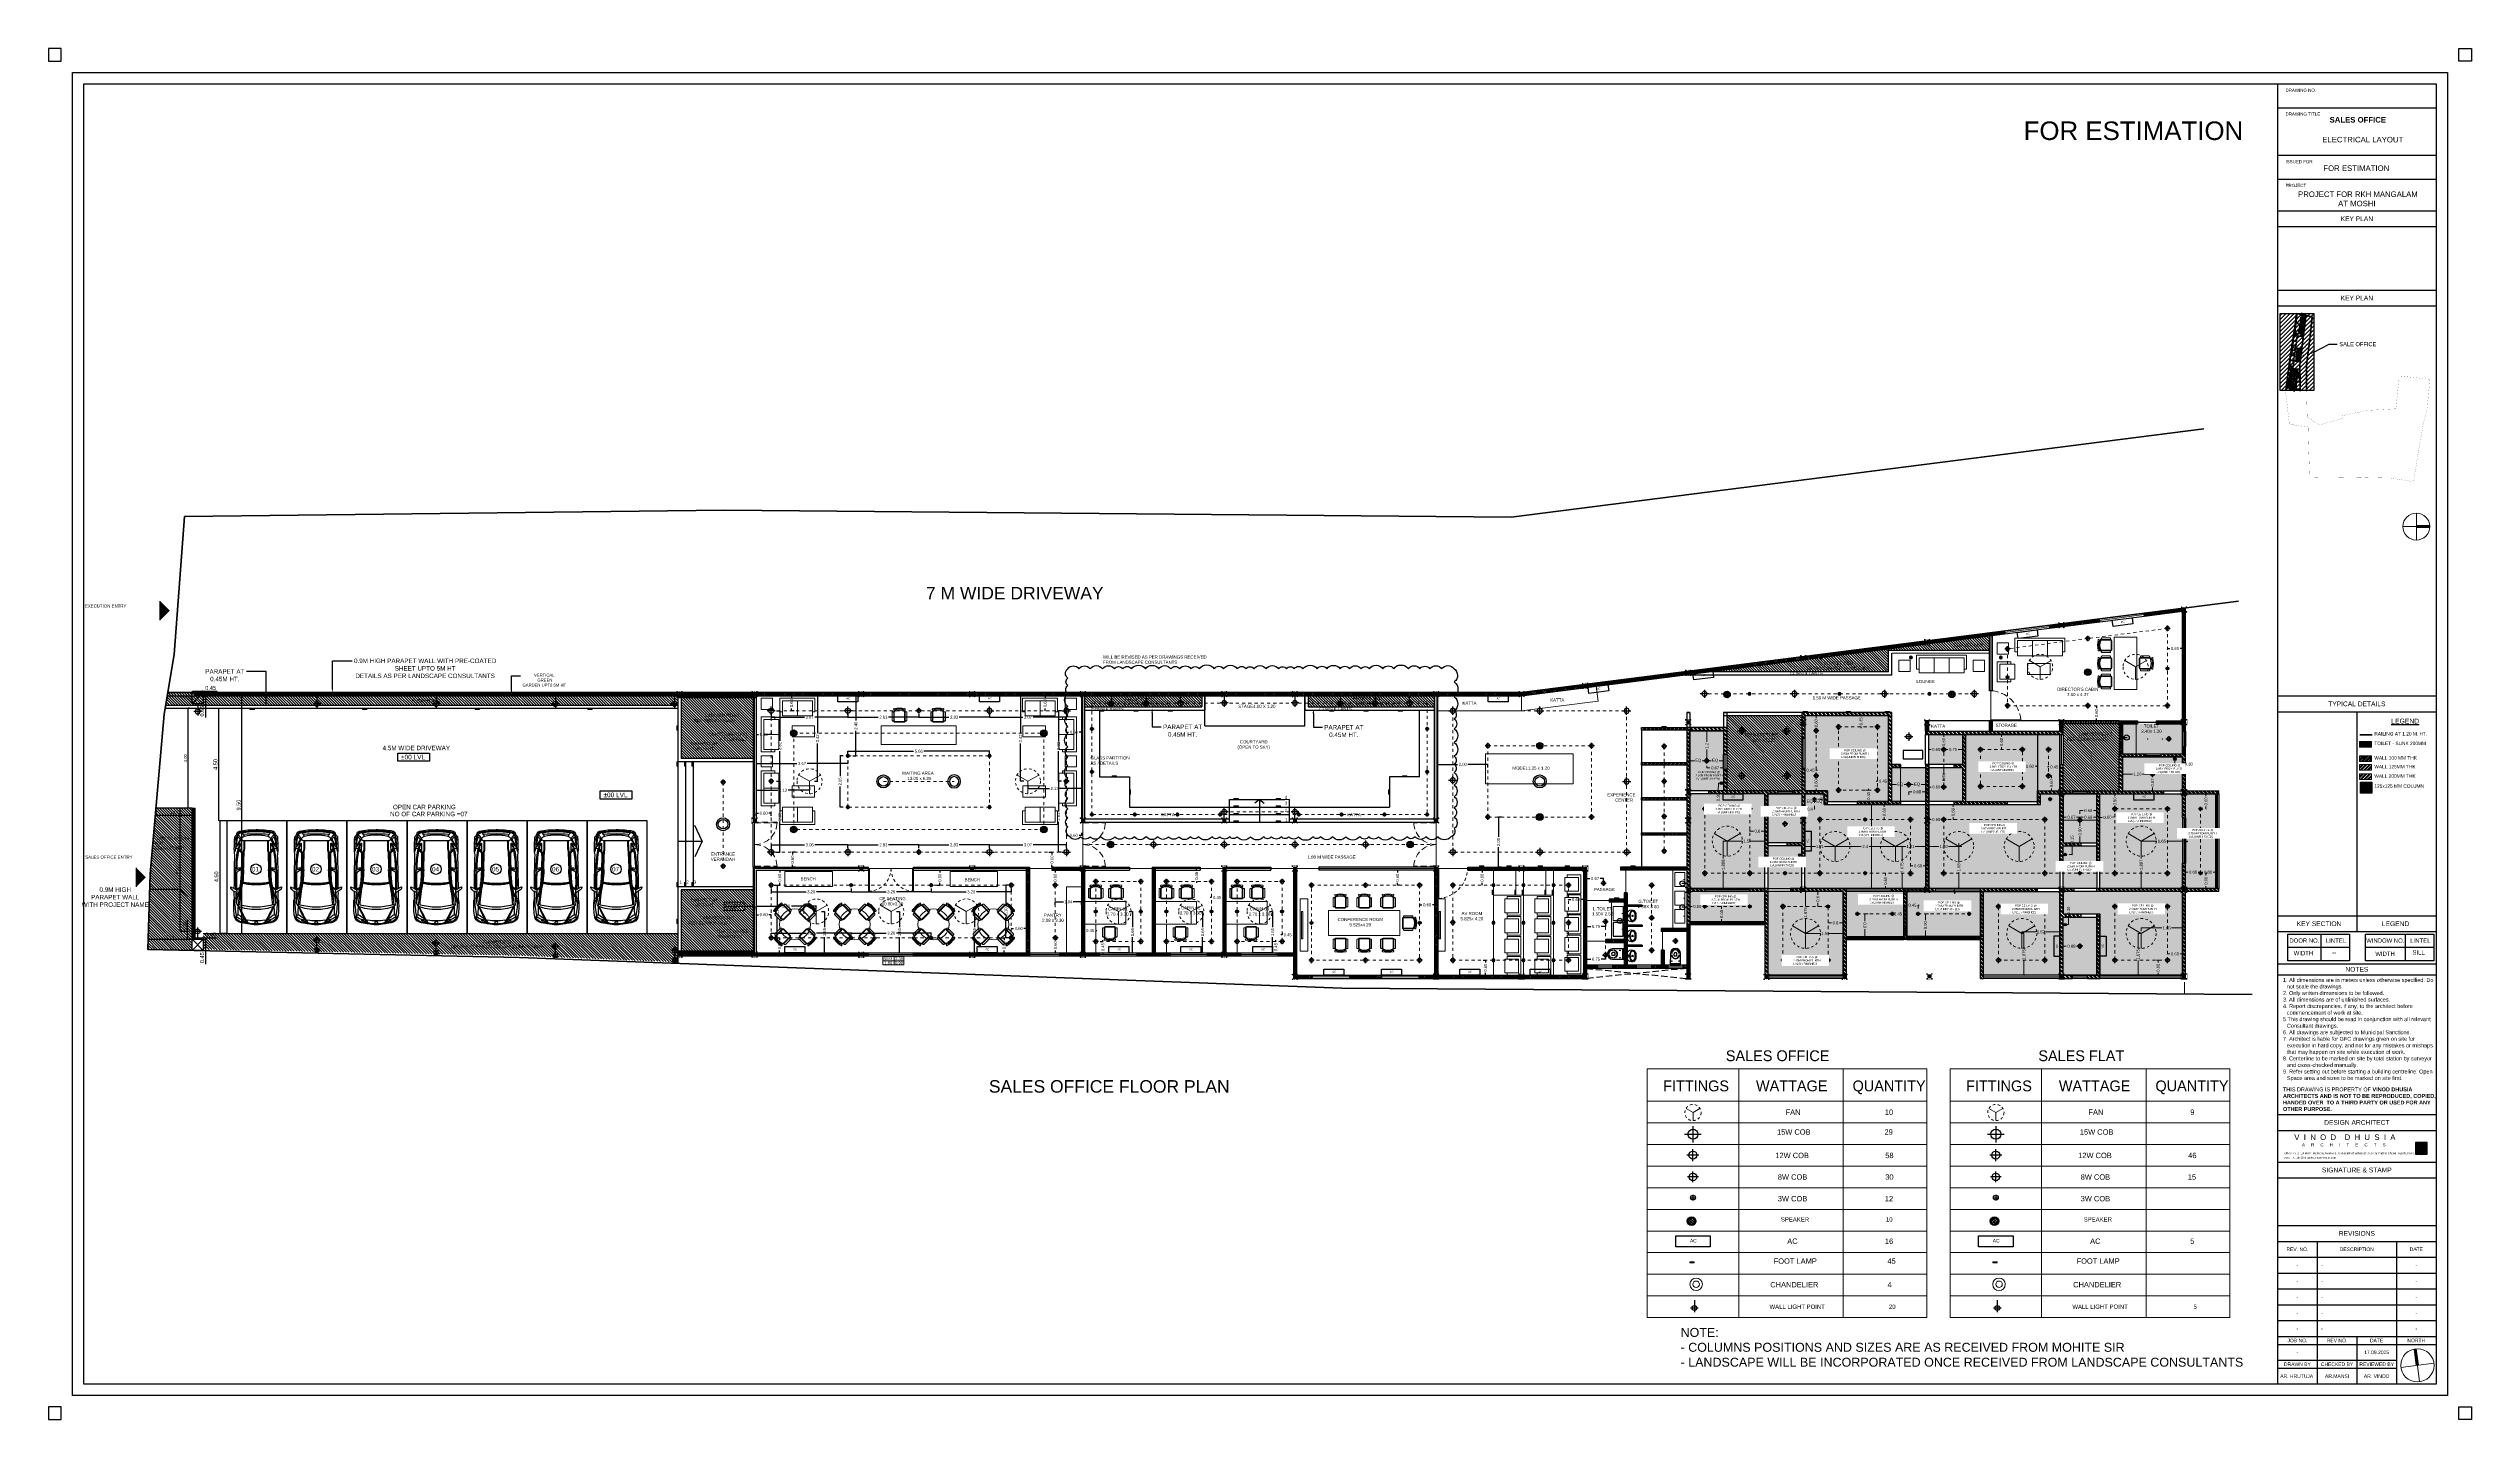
# Model space of a CAD drawing. Header units: metres. Extents: x 494 to 1845, y -666 to 1061.
# Drawn here: x 1461.2 to 1558.1, y 182.1 to 236.8 of the extents above; entities that cross this region are included whole.
import ezdxf
from ezdxf import colors
from ezdxf.entities.mleader import LeaderData, LeaderLine
from ezdxf.enums import TextEntityAlignment as Align
from ezdxf.math import Vec2, Vec3

# ---------------------------------------------------------------- set-up
doc = ezdxf.new("R2010")
doc.units = ezdxf.units.M
doc.header["$MEASUREMENT"] = 0
for name, pattern in [('1', [0]), ('141011 - Typical Flr Plans -1 - 1.5 & 1-2 BHK_ Kolshet Namrata1$0$HIDDEN', [0.375, 0.25, -0.125]), ('_ZCAD_DYNDIM_LINETYPE_DATA_NAME_', [0.25, 0.125, -0.125]), ('ACAD_ISO02W100', [15, 12, -3]), ('DASHED2', [0.375, 0.25, -0.125]), ('HIDDEN', [0.375, 0.25, -0.125])]:
    doc.linetypes.add(name, pattern=pattern)
doc.layers.get('Defpoints').update_dxf_attribs({"color": 12})
for name, color, linetype, lineweight in [('.', 7, 'Continuous', 5), ('01 WALL', 7, 'Continuous', 25), ('07 TEXT', 7, 'Continuous', 13), ('_B', 253, 'Continuous', 5), ('A-Furniture', 8, 'Continuous', 13), ('A-Wall', 7, 'Continuous', 18), ('A-Wall Hatch', 8, 'Continuous', 9), ('ARCHITECTURAL COMMENTS', 2, 'Continuous', 30), ('DIMENSION', 8, 'Continuous', 5), ('ele ref line', 44, 'Continuous', 9), ('elec block', 14, 'Continuous', 9), ('Grid', 1, 'Continuous', 25), ('SCPL_BOLTS', 11, 'Continuous', 15), ('SCPL_ST PLATE', 222, 'Continuous', 0), ('VDA - FALSE CEILING', 7, 'Continuous', 5), ('VDA-DOOR', 23, 'Continuous', 5), ('VDA-DW TAGS', 4, 'Continuous', 9), ('VDA-FURNITURE', 8, 'Continuous', 13), ('VDA-HATCH', 8, 'Continuous', 9), ('VDA-PLUMBING', 8, 'Continuous', 13), ('VDA-RAILING', 25, 'Continuous', 5), ('VDA-SLIDING DOOR', 4, 'Continuous', 9), ('VDA-WALL', 250, 'Continuous', 25), ('VDA-WINDOW', 5, 'Continuous', 9), ('VDA_FURNITURE', 8, 'Continuous', 13)]:
    doc.layers.add(name, color=color, linetype=linetype, lineweight=lineweight)
for name, color, linetype in [('0 @ 1', 7, 'Continuous'), ('A-AREA', 1, 'Continuous'), ('BASE PLATE', 3, 'Continuous'), ('CEILING', 7, 'Continuous'), ('ceiling elec', 7, 'Continuous'), ('CLOUMN GRID', 7, 'Continuous'), ('COLUMN', 1, 'Continuous'), ('PLOT - SURVEY', 1, '1'), ('SCPL HIDDEN', 8, 'HIDDEN'), ('SHEET', 7, 'Continuous'), ('TEXT', 7, 'Continuous'), ('TILE DROP', 180, '1'), ('TILES', 4, '1'), ('VDA DIMENSION', 8, 'Continuous'), ('VDA-PARKING', 252, 'Continuous'), ('VDA-TEXT', 250, '1'), ('VDA-WALL BELOW', 8, 'Continuous'), ('VDA_ELECTRICAL FIXTURES', 7, 'Continuous'), ('VDA_RAILING NOTE', 4, '1'), ('VDA_ROOF', 250, 'Continuous'), ('VDA_WALL BELOW', 8, '1'), ('WALL', 250, 'Continuous')]:
    doc.layers.add(name, color=color, linetype=linetype)
doc.layers.add('HATCH', color=7, linetype='Continuous', true_color=0x757575)
doc.styles.add('arial', font='arial.ttf', dxfattribs={"height": 0.3})
doc.styles.add('NAME PLATE', font='arial.ttf')
doc.styles.add('RS', font='GOTHIC.TTF')
doc.styles.get("Standard").update_dxf_attribs({"font": 'arial.ttf'})
doc.dimstyles.new('SMALL', dxfattribs={"dimtxt": 0.16, "dimasz": 0.05, "dimexe": 0, "dimexo": 0, "dimgap": 0.05, "dimtad": 0, "dimdec": 1, "dimzin": 0, "dimdsep": 46, "dimtxsty": 'RS', "dimblk": 'ARCHTICK', "dimcen": 2.5, "dimclrd": 256, "dimclre": 256, "dimclrt": 5, "dimadec": 0, "dimazin": 0, "dimtfac": 1, "dimtofl": 0, "dimtmove": 0, "dimatfit": 3, "dimldrblk": 'ARCHTICK', "dimfxl": 0, "dimtolj": 1, "dimtzin": 0, "dimarcsym": 0})
doc.dimstyles.new('SMALL-1', dxfattribs={"dimtxt": 0.16, "dimasz": 0.035, "dimexe": 0, "dimexo": 0.1, "dimgap": 0.05, "dimtad": 1, "dimzin": 0, "dimdsep": 46, "dimtxsty": 'RS', "dimblk": 'DOT', "dimcen": 2.5, "dimclrd": 256, "dimclre": 256, "dimclrt": 5, "dimadec": 0, "dimazin": 0, "dimtfac": 1, "dimtdec": 3, "dimtofl": 0, "dimtmove": 0, "dimatfit": 3, "dimfxl": 0, "dimtolj": 1, "dimtzin": 0, "dimarcsym": 0})
pattern_1 = [(45, (87.25276, -69.2983), (-0.0450780573, 0.0450780573), []), (45, (87.28281, -69.2983), (-0.0450780573, 0.0450780573), [])]
pattern_2 = [(315, (87.25276, -69.2983), (0.053916892, 0.053916892), [])]
pattern_3 = [(45, (-1375.869545, -268.338946), (-0.0450780573, 0.0450780573), []), (45, (-1375.839493, -268.338946), (-0.0450780573, 0.0450780573), [])]
pattern_4 = [(45, (1152.75841, 282.9493), (-0.11049, 0.11049), [])]
pattern_5 = [(315, (-1375.869545, -268.33895), (0.053916892, 0.053916892), [])]
pattern_6 = [(135, (-4e-16, 0.375), (-0.00441942, -0.00441942), [])]

# ---------------------------------------------------------------- blocks, each defined once
blk = doc.blocks.new('_ArchTick')
at = {"color": 0, "linetype": 'ByBlock', "const_width": 0.15}
blk.add_lwpolyline([(-0.5, -0.5), (0.5, 0.5)], dxfattribs=at)
blk = doc.blocks.new('*D1187')
at = {"layer": 'Defpoints', "color": 0}
for p in [(1465.494, 206.482), (1466.943, 206.482), (1466.943, 206.2)]:
    blk.add_point(p, dxfattribs=at)
at = {"layer": 'VDA DIMENSION', "lineweight": -2}
for p, q in [((1465.494, 206.382), (1465.494, 206.2)), ((1466.943, 206.382), (1466.943, 206.2)), ((1465.494, 206.2), (1466.943, 206.2))]:
    blk.add_line(p, q, dxfattribs=at)
at = {"layer": 'VDA DIMENSION', "lineweight": -2, "xscale": 0.035, "yscale": 0.035, "zscale": 0.035, "rotation": 180}
blk.add_blockref('_ArchTick', (1465.494, 206.2), dxfattribs=at)
at = {"layer": 'VDA DIMENSION', "lineweight": -2, "xscale": 0.035, "yscale": 0.035, "zscale": 0.035}
blk.add_blockref('_ArchTick', (1466.943, 206.2), dxfattribs=at)
at = {"layer": 'VDA DIMENSION', "color": 5, "insert": (1466.218, 206.313), "char_height": 0.12, "attachment_point": 5, "style": 'RS'}
blk.add_mtext('\\A1;1.45', dxfattribs=at)
blk = doc.blocks.new('*D1188')
at = {"layer": 'Defpoints', "color": 0}
for p in [(1466.766, 201.552), (1466.943, 201.552), (1466.943, 201.252)]:
    blk.add_point(p, dxfattribs=at)
at = {"layer": 'VDA DIMENSION', "lineweight": -2}
for p, q in [((1466.766, 201.552), (1466.766, 202)), ((1466.843, 201.552), (1466.766, 201.552)), ((1466.766, 201.252), (1466.766, 201.552)), ((1466.843, 201.252), (1466.766, 201.252))]:
    blk.add_line(p, q, dxfattribs=at)
at = {"layer": 'VDA DIMENSION', "lineweight": -2, "xscale": 0.035, "yscale": 0.035, "zscale": 0.035}
for p, rotation in [((1466.766, 201.552), 89.9999999998263), ((1466.766, 201.252), 269.9999999998262)]:
    blk.add_blockref('_ArchTick', p, dxfattribs=dict(at, rotation=rotation))
at = {"layer": 'VDA DIMENSION', "color": 5, "insert": (1466.653, 201.793), "char_height": 0.12, "attachment_point": 5, "rotation": 90, "style": 'RS'}
blk.add_mtext('\\A1;0.30', dxfattribs=at)
blk = doc.blocks.new('*D1185')
at = {"layer": 'Defpoints', "color": 0}
for p in [(1466.466, 206.482), (1466.943, 206.482), (1466.943, 201.552)]:
    blk.add_point(p, dxfattribs=at)
at = {"layer": 'VDA DIMENSION', "lineweight": -2}
for p, q in [((1466.766, 206.482), (1466.466, 206.482)), ((1466.466, 201.552), (1466.466, 206.482)), ((1466.766, 201.552), (1466.466, 201.552))]:
    blk.add_line(p, q, dxfattribs=at)
at = {"layer": 'VDA DIMENSION', "lineweight": -2, "xscale": 0.035, "yscale": 0.035, "zscale": 0.035}
for p, rotation in [((1466.466, 206.482), 89.99999999999736), ((1466.466, 201.552), 269.9999999999973)]:
    blk.add_blockref('_ArchTick', p, dxfattribs=dict(at, rotation=rotation))
at = {"layer": 'VDA DIMENSION', "color": 5, "insert": (1466.353, 204.017), "char_height": 0.12, "attachment_point": 5, "rotation": 90, "style": 'RS'}
blk.add_mtext('\\A1;4.93', dxfattribs=at)
blk = doc.blocks.new('*D1186')
at = {"layer": 'Defpoints', "color": 0}
for p in [(1465.185, 201.252), (1465.185, 201.233), (1466.943, 201.252)]:
    blk.add_point(p, dxfattribs=at)
at = {"layer": 'VDA DIMENSION', "lineweight": -2}
for p, q in [((1465.185, 201.233), (1465.185, 201.233)), ((1466.943, 201.233), (1465.185, 201.233)), ((1466.943, 201.233), (1466.943, 201.233))]:
    blk.add_line(p, q, dxfattribs=at)
at = {"layer": 'VDA DIMENSION', "lineweight": -2, "xscale": 0.035, "yscale": 0.035, "zscale": 0.035, "rotation": 180}
blk.add_blockref('_ArchTick', (1465.185, 201.233), dxfattribs=at)
at = {"layer": 'VDA DIMENSION', "lineweight": -2, "xscale": 0.035, "yscale": 0.035, "zscale": 0.035}
blk.add_blockref('_ArchTick', (1466.943, 201.233), dxfattribs=at)
at = {"layer": 'VDA DIMENSION', "color": 5, "insert": (1466.064, 201.346), "char_height": 0.12, "attachment_point": 5, "style": 'RS'}
blk.add_mtext('\\A1;1.76', dxfattribs=at)
blk = doc.blocks.new('P1')
at = {"layer": 'VDA-PARKING'}
for p, q in [((0, 4.5), (2.4, 4.5)), ((0, 0), (0, 4.5)), ((2.4, 4.5), (2.4, 0)), ((2.4, 0), (0, 0))]:
    blk.add_line(p, q, dxfattribs=at)
at = {"layer": 'VDA-PARKING', "color": 8, "extrusion": (1.91705e-10, -0.000389212, 1)}
for p, q in [((0.457, 2.915), (0.372, 3.002, 0)), ((0.372, 3.002), (0.375, 2.898, 0)), ((1.88, 2.913), (1.965, 3.001, 0)), ((1.965, 3.001), (1.962, 2.897, 0)), ((0.399, 2.737), (0.51, 2.657, -0.001)), ((0.4, 2.764), (0.502, 2.7, -0.001)), ((1.937, 2.736), (1.826, 2.656, -0.001)), ((1.936, 2.763), (1.834, 2.699, -0.001))]:
    blk.add_line(p, q, dxfattribs=at)
for centre, radius, start, end in [((1.465, 3.555, -0.002), 1.19, 162.80916, 176.62122), ((0.896, 3.476, -0.002), 0.675, 128.59408, 152.22224), ((0.608, 3.758, -0.002), 0.317, 110.93267, 151.98738), ((0.785, 3.3, -0.002), 0.673, 95.14623, 126.34621), ((1.447, 3.82, -0.002), 1.061, 174.3363, 181.15235), ((3.979, 2.04, -0.002), 3.772, 146.61914, 158.49093), ((0.81, 3.224, -0.002), 0.848, 90.53609, 113.22089), ((10.007, -1.278, -0.002), 10.62, 150.29539, 153.68777), ((0.892, 2.836, -0.002), 1.281, 92.78849, 108.04452), ((-0.027, 4.62, -0.002), 0.994, 301.97645, 329.477), ((0.971, 2.551, -0.002), 1.49, 97.71763, 105.65727), ((0.993, 3.911, -0.002), 0.223, 134.44976, 160.81228), ((0.808, 4.013, -0.002), 0.0381, 227.78475, 248.45802), ((0.814, 4.029, -0.002), 0.055, 248.45802, 280.71221), ((1.147, 2.268, -0.002), 1.736, 89.25255, 100.71221), ((1.193, 2.502, -0.002), 1.654, 90.79636, 102.6895), ((0.854, 4.062, -0.002), 0.0196, 105.82877, 154.57942), ((1.168, 2.954, -0.002), 1.171, 89.93765, 105.82877), ((1.143, 2.502, -0.002), 1.654, 77.20083, 89.09397), ((1.169, 2.954, -0.002), 1.171, 74.06156, 89.95268), ((1.189, 2.268, -0.002), 1.736, 79.17812, 90.63778), ((1.485, 4.062, -0.002), 0.0196, 25.31091, 74.06156), ((1.346, 3.911, -0.002), 0.223, 19.07805, 45.44057), ((-1.644, 2.045, -0.002), 3.772, 21.3994, 33.27119), ((2.367, 4.618, -0.002), 0.994, 210.41333, 237.91388), ((1.445, 2.835, -0.002), 1.281, 71.84581, 87.10184), ((1.525, 4.028, -0.002), 0.055, 259.17812, 291.43231), ((1.528, 3.224, -0.002), 0.848, 66.66944, 89.35424), ((1.531, 4.012, -0.002), 0.0381, 291.43231, 312.10558), ((-7.678, -1.261, -0.002), 10.62, 26.20256, 29.59494), ((1.365, 2.551, -0.002), 1.49, 74.23306, 82.1727), ((1.552, 3.299, -0.002), 0.673, 53.54412, 84.7441), ((1.731, 3.757, -0.002), 0.317, 27.90295, 68.95766), ((1.442, 3.476, -0.002), 0.675, 27.66809, 51.29625), ((0.891, 3.82, -0.002), 1.061, 358.73798, 5.55403), ((0.873, 3.556, -0.002), 1.19, 3.26911, 17.08117), ((4.147, 3.397, -0.002), 3.876, 176.62122, 183.26911), ((0.313, 3.178, -0.002), 0.0364, 183.26911, 243.95904), ((45.639, 2.786, -0.002), 45.343, 179.54607, 179.95075), ((5.141, 2.935, -0.002), 4.832, 169.71181, 177.78954), ((0.138, 2.799, -0.002), 0.367, 30.9223, 61.71962), ((8.8, 2.423, -0.002), 8.449, 175.55918, 176.07011), ((0.932, 3.164, -0.002), 0.555, 157.78599, 182.13791), ((-1.043, 3.102, -0.002), 1.42, 359.01208, 1.6745), ((0.428, 3.799, -0.002), 0.0412, 181.15235, 223.46598), ((8.8, 2.423, -0.002), 8.407, 176.3245, 182.5982), ((3.362, 3.632, -0.002), 2.992, 186.67193, 191.85402), ((0.428, 3.8, -0.002), 0.0425, 223.46598, 263.25751), ((0.476, 3.352, -0.002), 0.0629, 105.3626, 159.25699), ((0.436, 3.868, -0.002), 0.11, 263.25751, 304.96799), ((-6.681, 1.307, -0.002), 7.317, 9.1773, 13.51553), ((5.169, 3.714, -0.002), 4.719, 179.46448, 186.39241), ((0.333, 2.915, -0.002), 0.141, 8.53658, 30.9223), ((1.125, 1.705, -0.002), 1.846, 88.63257, 111.15123), ((-3.983, 1.826, -0.002), 4.59, 8.30457, 13.98498), ((13.664, 5.043, -0.002), 13.314, 188.00717, 190.96652), ((1.192, 0.807, -0.002), 2.646, 90.5448, 104.70079), ((6.442, 3.729, -0.002), 5.932, 183.50197, 191.87619), ((6.504, 3.585, -0.002), 5.983, 184.0252, 190.9208), ((1.21, 1.705, -0.002), 1.846, 68.7391, 91.25776), ((1.141, 0.807, -0.002), 2.646, 75.18954, 89.34553), ((-4.103, 3.739, -0.002), 5.932, 348.01414, 356.38836), ((-4.166, 3.595, -0.002), 5.983, 348.96953, 355.86513), ((-11.323, 5.067, -0.002), 13.314, 348.92381, 351.88316), ((6.318, 1.817, -0.002), 4.59, 165.90535, 171.58576), ((9.015, 1.292, -0.002), 7.317, 166.3748, 170.71303), ((1.902, 3.866, -0.002), 0.11, 234.92234, 276.63282), ((-2.831, 3.722, -0.002), 4.719, 353.49792, 0.42585), ((2.004, 2.913, -0.002), 0.141, 148.96803, 171.35375), ((1.861, 3.35, -0.002), 0.0629, 20.63334, 74.52773), ((2.198, 2.797, -0.002), 0.367, 118.17071, 148.96803), ((-1.023, 3.636, -0.002), 2.992, 348.03631, 353.2184), ((1.91, 3.799, -0.002), 0.0425, 276.63282, 316.42435), ((1.406, 3.164, -0.002), 0.555, 357.75242, 22.10434), ((-6.464, 2.438, -0.002), 8.407, 357.29213, 3.56583), ((1.911, 3.798, -0.002), 0.0412, 316.42435, 358.73798), ((-2.804, 2.943, -0.002), 4.832, 2.10079, 10.17852), ((3.38, 3.098, -0.002), 1.42, 178.21583, 180.87825), ((-6.464, 2.438, -0.002), 8.449, 3.82022, 4.33115), ((2.024, 3.176, -0.002), 0.0364, 295.93129, 356.62122), ((-43.302, 2.871, -0.002), 45.343, 359.93958, 0.34426), ((-1.809, 3.403, -0.002), 3.876, 356.62122, 3.26911), ((0.227, 2.664, -0.002), 0.0753, 171.12771, 194.94581), ((0.298, 2.653, -0.002), 0.148, 156.896, 171.12771), ((-0.113, 3.49, -0.002), 0.886, 287.51653, 300.66931), ((0.253, 2.672, -0.002), 0.0985, 134.27637, 156.896), ((0.535, 2.383, -0.002), 0.503, 111.18345, 134.27637), ((45.639, 2.786, -0.002), 45.343, 180.10431, 181.80675), ((0.992, 3.555, -0.002), 1.695, 245.99268, 255.85662), ((0.374, 2.724, -0.002), 0.0351, 106.10633, 174.2179), ((8.8, 2.423, -0.002), 8.449, 177.74702, 183.00153), ((0.334, 2.889, -0.002), 0.0423, 298.00139, 12.59949), ((4.377, 1.926, -0.002), 4.014, 179.21387, 189.15578), ((0.361, 2.713, -0.002), 0.045, 32.50701, 86.20012), ((5.36, 10.986, -0.002), 10.226, 240.76331, 242.08742), ((-5.472, 1.855, -0.002), 6.046, 0.16877, 5.87651), ((-0.687, 2.308, -0.002), 1.26, 2.2889, 8.30457), ((-3.708, 1.941, -0.002), 4.301, 359.50188, 5.56592), ((-4.006, 1.842, -0.002), 4.647, 1.35073, 8.26762), ((1.086, 0.468, -0.002), 2.063, 87.71138, 102.94278), ((1.086, 0.468, -0.002), 2.036, 87.71138, 102.94278), ((-4.006, 1.842, -0.002), 4.676, 1.35073, 7.49041), ((1.086, 0.468, -0.002), 2.09, 87.71138, 102.42044), ((34.924, 2.76, -0.002), 34.294, 181.35073, 182.611), ((34.924, 2.76, -0.002), 34.265, 181.35073, 182.611), ((1.247, 0.468, -0.002), 2.09, 77.46989, 92.17895), ((1.247, 0.468, -0.002), 2.063, 76.94755, 92.17895), ((1.247, 0.468, -0.002), 2.036, 76.94755, 92.17895), ((-32.587, 2.825, -0.002), 34.265, 357.27933, 358.5396), ((6.341, 1.832, -0.002), 4.676, 172.39992, 178.5396), ((-32.587, 2.825, -0.002), 34.294, 357.27933, 358.5396), ((6.341, 1.832, -0.002), 4.647, 171.62271, 178.5396), ((6.043, 1.931, -0.002), 4.301, 174.32441, 180.38845), ((1.346, 3.555, -0.002), 1.695, 284.03371, 293.89765), ((7.807, 1.843, -0.002), 6.046, 174.01382, 179.72156), ((-3.008, 10.994, -0.002), 10.226, 297.80291, 299.12702), ((3.023, 2.304, -0.002), 1.26, 171.58576, 177.60143), ((-2.042, 1.932, -0.002), 4.014, 350.73455, 0.67646), ((1.975, 2.711, -0.002), 0.045, 93.69021, 147.38332), ((2.003, 2.887, -0.002), 0.0423, 167.29084, 241.88894), ((1.962, 2.722, -0.002), 0.0351, 5.67243, 73.784), ((-6.464, 2.438, -0.002), 8.449, 356.8888, 2.14331), ((1.8, 2.381, -0.002), 0.503, 45.61396, 68.70688), ((2.451, 3.487, -0.002), 0.886, 239.22102, 252.3738), ((-43.302, 2.871, -0.002), 45.343, 358.08358, 359.78602), ((2.083, 2.671, -0.002), 0.0985, 22.99433, 45.61396), ((2.038, 2.651, -0.002), 0.148, 8.76262, 22.99433), ((2.11, 2.662, -0.002), 0.0753, 344.94452, 8.76262), ((5.805, 1.106, -0.002), 5.509, 179.70939, 184.75532), ((1.463, 1.129, -0.002), 1.167, 168.78395, 179.75708), ((-0.615, 0.928, -0.002), 0.97, 0.6767, 19.13993), ((0.352, 1.107, -0.002), 0.0337, 256.88461, 300.41538), ((0.379, 1.002, -0.002), 0.0266, 25.50899, 177.74852), ((0.583, 2.65, -0.002), 0.777, 253.73638, 269.51058), ((-0.278, 2.179, -0.002), 1.278, 300.41538, 313.73565), ((-3.243, -1.358, -0.002), 4.35, 28.6909, 33.13064), ((4.377, 1.926, -0.002), 3.972, 180.46092, 190.68115), ((1.623, 1.482, -0.002), 1.225, 189.15578, 208.27101), ((-0.278, 2.179, -0.002), 1.243, 307.19819, 313.73565), ((0.654, 1.033, -0.002), 0.171, 118.32855, 159.35029), ((0.996, 1.222, -0.002), 0.518, 194.31148, 215.49781), ((-12.347, 0.991, -0.002), 12.921, 359.68593, 1.03813), ((-6.484, 1.488, -0.002), 7.068, 358.32937, 3.12695), ((-10.7, 1.341, -0.002), 11.306, 359.5686, 2.8492), ((-5.042, 0.938, -0.002), 5.714, 358.5996, 2.611), ((-5.042, 0.938, -0.002), 5.742, 358.5996, 2.611), ((7.375, 0.926, -0.002), 5.742, 177.27933, 181.29073), ((7.375, 0.926, -0.002), 5.714, 177.27933, 181.29073), ((13.034, 1.319, -0.002), 11.306, 177.04113, 180.32173), ((2.613, 2.177, -0.002), 1.278, 226.15468, 239.47495), ((8.818, 1.473, -0.002), 7.068, 176.76338, 181.56096), ((2.613, 2.177, -0.002), 1.243, 226.15468, 232.69214), ((14.68, 0.966, -0.002), 12.921, 178.8522, 180.2044), ((1.753, 2.649, -0.002), 0.777, 270.37975, 286.15395), ((1.337, 1.221, -0.002), 0.518, 324.39252, 345.57885), ((5.572, -1.366, -0.002), 4.35, 146.75969, 151.19943), ((1.679, 1.032, -0.002), 0.171, 20.54004, 61.56178), ((0.711, 1.483, -0.002), 1.225, 331.61932, 350.73455), ((-2.042, 1.932, -0.002), 3.972, 349.20918, 359.42941), ((1.954, 1, -0.002), 0.0266, 2.14181, 154.38134), ((1.981, 1.105, -0.002), 0.0337, 239.47495, 283.00572), ((2.948, 0.924, -0.002), 0.97, 160.7504, 179.21363), ((0.871, 1.13, -0.002), 1.167, 0.13325, 11.10638), ((-3.472, 1.115, -0.002), 5.509, 355.13501, 0.18094), ((0.223, 0.675, -0.002), 0.144, 16.03335, 55.48899), ((0.352, 0.647, -0.002), 0.0371, 175.89334, 221.9107), ((-0.162, 0.186, -0.002), 0.653, 36.19732, 41.9107), ((2.377, 1.174, -0.002), 2.035, 186.63033, 197.66515), ((1.235, 0.966, -0.002), 0.909, 196.03335, 206.54795), ((0.179, 0.435, -0.002), 0.231, 22.27541, 36.19732), ((0.405, 0.926, -0.002), 0.0203, 37.99785, 157.29035), ((2.377, 1.174, -0.002), 2.005, 186.90288, 195.509), ((0.916, 0.737, -0.002), 0.565, 202.27541, 206.46968), ((0.542, 0.551, -0.002), 0.148, 206.46968, 252.59162), ((-3.243, -1.358, -0.002), 4.324, 29.2693, 32.06891), ((0.431, 0.564, -0.002), 0.0098, 206.54795, 314.94424), ((0.546, 0.567, -0.002), 0.117, 186.5016, 251.26035), ((0.198, 0.882, -0.002), 0.404, 306.40942, 337.95743), ((0.13, 0.952, -0.002), 0.445, 315.1666, 333.91553), ((0.593, 0.626, -0.002), 0.155, 202.74493, 277.76813), ((1.103, 3.659, -0.002), 3.304, 259.45213, 271.0928), ((1.069, 3.559, -0.002), 3.153, 259.75072, 271.76243), ((0.557, 0.915, -0.002), 0.0181, 226.67045, 17.81256), ((0.678, 0.684, -0.002), 0.115, 103.99258, 156.25857), ((0.95, 0.994, -0.002), 0.461, 214.96682, 233.82821), ((1.919, -0.221, -0.002), 1.479, 145.58276, 151.99186), ((1.197, 3.995, -0.002), 3.57, 260.59777, 269.5043), ((0.981, -1.842, -0.002), 2.658, 96.44818, 97.14807), ((0.723, 0.713, -0.002), 0.101, 243.4254, 256.47042), ((0.886, -3.46, -0.002), 4.264, 86.23142, 92.74207), ((40.602, 1047.071, -0.002), 1047.302, 267.81584, 267.842045), ((1.15, 2.486, -0.002), 1.925, 256.47042, 270.49149), ((1.439, -3.46, -0.002), 4.264, 87.14826, 93.65891), ((1.186, 2.486, -0.002), 1.925, 269.39884, 283.41991), ((-36.266, 1047.145, -0.002), 1047.302, 272.048285, 272.07449), ((1.142, 3.995, -0.002), 3.57, 270.38603, 279.29256), ((1.269, 3.558, -0.002), 3.153, 268.1279, 280.13961), ((1.236, 3.658, -0.002), 3.304, 268.79753, 280.4382), ((1.61, 0.712, -0.002), 0.101, 283.41991, 296.46493), ((0.412, -0.22, -0.002), 1.479, 27.89847, 34.30757), ((1.347, -1.842, -0.002), 2.658, 82.74226, 83.44215), ((1.383, 0.994, -0.002), 0.461, 306.06212, 324.92351), ((1.655, 0.683, -0.002), 0.115, 23.63176, 75.89775), ((1.74, 0.625, -0.002), 0.155, 262.1222, 337.1454), ((1.776, 0.914, -0.002), 0.0181, 162.07777, 313.21988), ((2.135, 0.88, -0.002), 0.404, 201.9329, 233.48091), ((5.572, -1.366, -0.002), 4.324, 147.82142, 150.62103), ((2.204, 0.95, -0.002), 0.445, 205.9748, 224.72373), ((1.787, 0.566, -0.002), 0.117, 288.62998, 353.38873), ((1.79, 0.55, -0.002), 0.148, 287.29871, 333.42065), ((-0.043, 1.177, -0.002), 2.005, 344.38133, 352.98745), ((-0.043, 1.177, -0.002), 2.035, 342.22518, 353.26), ((1.902, 0.562, -0.002), 0.0098, 224.94609, 333.34238), ((1.098, 0.966, -0.002), 0.909, 333.34238, 343.85698), ((1.928, 0.924, -0.002), 0.0203, 22.59998, 141.89248), ((1.417, 0.737, -0.002), 0.565, 333.42065, 337.61492), ((2.153, 0.434, -0.002), 0.231, 143.69301, 157.61492), ((2.493, 0.184, -0.002), 0.653, 137.97963, 143.69301), ((2.109, 0.673, -0.002), 0.144, 124.40134, 163.85698), ((1.981, 0.646, -0.002), 0.0371, 317.97963, 3.99699)]:
    blk.add_arc(centre, radius, start, end, dxfattribs=at)
blk.add_ellipse((1.17, 4.063), major_axis=(-0.0606, -0.0003, 0), ratio=0.652487, start_param=4.708193, end_param=7.849785, dxfattribs=at)
at = {"layer": 'VDA-PARKING', "color": 8, "extrusion": (-1.91705e-10, 0.000389212, -1)}
blk.add_ellipse((1.17, 4.063), major_axis=(0.0606, -0.0004, 0), ratio=0.652487, start_param=4.708193, end_param=7.849785, dxfattribs=at)
blk = doc.blocks.new('*D1192')
at = {"layer": 'Defpoints', "color": 0}
for p in [(1468.337, 210.982), (1468.939, 210.982), (1468.337, 201.482)]:
    blk.add_point(p, dxfattribs=at)
at = {"layer": 'VDA DIMENSION', "lineweight": -2}
for p, q in [((1468.639, 210.982), (1468.939, 210.982)), ((1468.939, 201.482), (1468.939, 210.982)), ((1468.639, 201.482), (1468.939, 201.482))]:
    blk.add_line(p, q, dxfattribs=at)
at = {"layer": 'VDA DIMENSION', "lineweight": -2, "xscale": 0.035, "yscale": 0.035, "zscale": 0.035}
for p, rotation in [((1468.939, 210.982), 90), ((1468.939, 201.482), 270)]:
    blk.add_blockref('_ArchTick', p, dxfattribs=dict(at, rotation=rotation))
at = {"layer": 'VDA DIMENSION', "color": 5, "insert": (1468.805, 206.61), "char_height": 0.16, "attachment_point": 5, "rotation": 90, "style": 'RS'}
blk.add_mtext('\\A1;9.50', dxfattribs=at)
blk = doc.blocks.new('*D1189')
at = {"layer": 'Defpoints', "color": 0}
for p in [(1468.698, 205.982), (1468.051, 201.482), (1468.698, 201.482)]:
    blk.add_point(p, dxfattribs=at)
at = {"layer": 'VDA DIMENSION', "lineweight": -2}
for p, q in [((1468.351, 205.982), (1468.051, 205.982)), ((1468.051, 205.982), (1468.051, 201.482)), ((1468.351, 201.482), (1468.051, 201.482))]:
    blk.add_line(p, q, dxfattribs=at)
at = {"layer": 'VDA DIMENSION', "lineweight": -2, "xscale": 0.035, "yscale": 0.035, "zscale": 0.035}
for p, rotation in [((1468.051, 205.982), 90), ((1468.051, 201.482), 270)]:
    blk.add_blockref('_ArchTick', p, dxfattribs=dict(at, rotation=rotation))
at = {"layer": 'VDA DIMENSION', "color": 5, "insert": (1467.917, 203.743), "char_height": 0.16, "attachment_point": 5, "rotation": 90, "style": 'RS'}
blk.add_mtext('\\A1;4.50', dxfattribs=at)
blk = doc.blocks.new('*D1190')
at = {"layer": 'Defpoints', "color": 0}
for p in [(1468.013, 210.482), (1468.051, 210.482), (1468.051, 205.982)]:
    blk.add_point(p, dxfattribs=at)
at = {"layer": 'VDA DIMENSION', "lineweight": -2}
for p, q in [((1468.013, 210.482), (1468.013, 210.482)), ((1468.013, 205.982), (1468.013, 210.482)), ((1468.013, 205.982), (1468.013, 205.982))]:
    blk.add_line(p, q, dxfattribs=at)
at = {"layer": 'VDA DIMENSION', "lineweight": -2, "xscale": 0.035, "yscale": 0.035, "zscale": 0.035}
for p, rotation in [((1468.013, 210.482), 90), ((1468.013, 205.982), 270)]:
    blk.add_blockref('_ArchTick', p, dxfattribs=dict(at, rotation=rotation))
at = {"layer": 'VDA DIMENSION', "color": 5, "insert": (1467.879, 208.232), "char_height": 0.16, "attachment_point": 5, "rotation": 90, "style": 'RS'}
blk.add_mtext('\\A1;4.50', dxfattribs=at)
blk = doc.blocks.new('*D1191')
at = {"layer": 'Defpoints', "color": 0}
for p in [(1466.793, 210.482), (1466.943, 210.482), (1466.943, 206.482)]:
    blk.add_point(p, dxfattribs=at)
at = {"layer": 'VDA DIMENSION', "lineweight": -2}
for p, q in [((1466.843, 210.482), (1466.793, 210.482)), ((1466.793, 206.482), (1466.793, 210.482)), ((1466.843, 206.482), (1466.793, 206.482))]:
    blk.add_line(p, q, dxfattribs=at)
at = {"layer": 'VDA DIMENSION', "lineweight": -2, "xscale": 0.035, "yscale": 0.035, "zscale": 0.035}
for p, rotation in [((1466.793, 210.482), 90), ((1466.793, 206.482), 270)]:
    blk.add_blockref('_ArchTick', p, dxfattribs=dict(at, rotation=rotation))
at = {"layer": 'VDA DIMENSION', "color": 5, "insert": (1466.68, 208.482), "char_height": 0.12, "attachment_point": 5, "rotation": 90, "style": 'RS'}
blk.add_mtext('\\A1;4.00', dxfattribs=at)
blk = doc.blocks.new('pantry')
at = {"layer": 'VDA_FURNITURE'}
blk.add_lwpolyline([(-0.6, 0), (0, 0), (0, 2.64), (-0.6, 2.64)], close=True, dxfattribs=at)
blk = doc.blocks.new('chair')
at = {"layer": 'VDA_FURNITURE'}
for p, q in [((-0.231, -0.511), (-0.231, -0.511)), ((0.231, -0.511), (0.231, -0.511))]:
    blk.add_line(p, q, dxfattribs=at)
for points in [[(0.18, -0.462), (0.18, -0.462, 0.414214), (0.231, -0.411), (0.231, -0.051, 0.414214), (0.18, 0), (-0.18, 0, 0.414214), (-0.231, -0.051), (-0.231, -0.411, 0.414214), (-0.18, -0.462)], [(0.197, -0.43, 0.211652), (0.205, -0.411), (0.205, -0.051, 0.414214), (0.18, -0.026), (-0.18, -0.026, 0.414214), (-0.205, -0.051), (-0.205, -0.411, 0.211652), (-0.197, -0.43)]]:
    blk.add_lwpolyline(points, format="xyb", dxfattribs=at)
for points in [[(-0.27, -0.045), (-0.257, -0.045, -0.414214), (-0.231, -0.071), (-0.231, -0.392, -0.414214), (-0.257, -0.417), (-0.27, -0.417, -0.414214), (-0.295, -0.392), (-0.295, -0.071, -0.414214)], [(0.27, -0.045), (0.257, -0.045, 0.414214), (0.231, -0.071), (0.231, -0.392, 0.414214), (0.257, -0.417), (0.27, -0.417, 0.414214), (0.295, -0.392), (0.295, -0.071, 0.414214)]]:
    blk.add_lwpolyline(points, format="xyb", close=True, dxfattribs=at)
for centre, radius, start, end in [((-0.206, -0.518), 0.0257, 163.7398, 255.86235), ((-0.206, -0.518), 0.0257, 75.86235, 163.7398), ((0, 0.485), 1.05, 258.3098, 281.6902), ((0, 0.487), 1.001, 258.46355, 281.53645), ((0, -0.068), 0.412, 241.45467, 298.54533), ((-0.188, -0.5), 0.0389, 327.81567, 77.15899), ((0, 0.487), 1.02, 261.2358, 278.7642), ((0.188, -0.5), 0.0389, 102.84101, 212.18433), ((0.206, -0.518), 0.0257, 16.2602, 104.13765), ((0.206, -0.518), 0.0257, 284.13765, 16.2602)]:
    blk.add_arc(centre, radius, start, end, dxfattribs=at)
blk = doc.blocks.new('table')
at = {"layer": 'VDA_FURNITURE'}
blk.add_circle((0, 0), 0.622, dxfattribs=at)
for p, rotation in [((-0.316, 0.316), 225), ((0.316, -0.316), 44.99999999999999)]:
    blk.add_blockref('chair', p, dxfattribs=dict(at, rotation=rotation))
at = {"layer": 'VDA_FURNITURE', "xscale": -1}
for p, rotation in [((0.316, 0.316), 135), ((-0.316, -0.316), 315.0000000000001)]:
    blk.add_blockref('chair', p, dxfattribs=dict(at, rotation=rotation))
blk = doc.blocks.new('2 seat sofa')
at = {"layer": 'VDA_FURNITURE'}
for p, q in [((0, 0), (1.4, 0)), ((0, -0.55), (0, 0)), ((0.1, -0.55), (0, -0.55)), ((0.1, -0.7), (0.1, -0.1)), ((0.1, -0.7), (0.1, -0.1)), ((0.1, -0.1), (1.3, -0.1)), ((1.3, -0.7), (0.1, -0.7)), ((0.7, -0.7), (0.7, -0.1)), ((1.3, -0.7), (1.3, -0.1)), ((1.4, -0.55), (1.3, -0.55)), ((1.4, -0.55), (1.4, 0))]:
    blk.add_line(p, q, dxfattribs=at)
blk = doc.blocks.new('fdasfdsaf')
at = {"layer": 'VDA_FURNITURE'}
blk.add_lwpolyline([(0, 0), (0.45, 0), (0.45, -0.45), (0, -0.45)], close=True, dxfattribs=at)
blk = doc.blocks.new('side table')
at = {"layer": 'VDA_FURNITURE'}
blk.add_lwpolyline([(0, 0), (0.9, 0), (0.9, -0.45), (0, -0.45)], close=True, dxfattribs=at)
blk = doc.blocks.new('reception')
at = {"layer": 'VDA_FURNITURE'}
blk.add_lwpolyline([(3, -0.75), (3, 0), (0, 0), (0, -0.75)], close=True, dxfattribs=at)
blk = doc.blocks.new('reception table')
at = {"layer": 'VDA_FURNITURE', "xscale": -1, "rotation": 180}
blk.add_blockref('chair', (0.728, 0.891), dxfattribs=at)
at = {"layer": 'VDA_FURNITURE', "rotation": 180}
blk.add_blockref('chair', (2.272, 0.891), dxfattribs=at)
at = {"layer": 'VDA_FURNITURE'}
blk.add_blockref('reception', (0, 0.75), dxfattribs=at)
blk = doc.blocks.new('stage')
at = {"layer": 'VDA_FURNITURE'}
blk.add_lwpolyline([(0, 0), (0, 1.2), (4, 1.2), (4, 0)], close=True, dxfattribs=at)
blk = doc.blocks.new('cabin table')
at = {"layer": 'VDA_FURNITURE'}
for p, q in [((-1.65, -0.9), (-1.65, 0)), ((-1.65, 0), (0, 0)), ((0, 0), (0, -0.9)), ((0, -0.9), (-1.65, -0.9))]:
    blk.add_line(p, q, dxfattribs=at)
blk = doc.blocks.new('side')
at = {"layer": 'VDA_FURNITURE', "color": 8}
for p, q in [((0, 1.15), (-0.45, 1.15)), ((-0.45, 1.15), (-0.45, 0)), ((0, 0), (0, 1.15)), ((-0.45, 0), (0, 0))]:
    blk.add_line(p, q, dxfattribs=at)
blk = doc.blocks.new('for cabin')
at = {"layer": 'VDA_FURNITURE'}
for name, p in [('cabin table', (0, 2.05)), ('side', (0, 0))]:
    blk.add_blockref(name, p, dxfattribs=at)
at = {"layer": 'VDA_FURNITURE', "rotation": 180}
blk.add_blockref('chair', (-1.262, 2.154), dxfattribs=at)
at = {"layer": 'VDA_FURNITURE', "xscale": -1, "rotation": 180}
blk.add_blockref('chair', (-0.45, 2.154), dxfattribs=at)
at = {"layer": 'VDA_FURNITURE', "xscale": -1}
blk.add_blockref('chair', (-1.015, 1.046), dxfattribs=at)
blk = doc.blocks.new('screen')
at = {"layer": 'VDA_FURNITURE'}
for points in [[(0, 2.099), (-0.3, 2.099), (-0.3, 0), (0, 0)], [(-0.049, 1.584), (-0.108, 1.584), (-0.108, 0.495), (-0.049, 0.495)]]:
    blk.add_lwpolyline(points, close=True, dxfattribs=at)
blk = doc.blocks.new('confo table')
at = {"layer": 'VDA_FURNITURE'}
blk.add_lwpolyline([(0, 0), (0, 1), (2.85, 1), (2.85, 0)], close=True, dxfattribs=at)
blk = doc.blocks.new('confo seating')
at = {"layer": 'VDA_FURNITURE', "xscale": -1, "rotation": 180}
for p in [(-2.375, 0.6), (-0.475, 0.6)]:
    blk.add_blockref('chair', p, dxfattribs=at)
at = {"layer": 'VDA_FURNITURE'}
for p, rotation in [((-1.425, 0.6), 180), ((-2.95, 0), 270)]:
    blk.add_blockref('chair', p, dxfattribs=dict(at, rotation=rotation))
for name, p in [('confo table', (-2.85, -0.5)), ('chair', (-2.375, -0.6)), ('chair', (-0.475, -0.6))]:
    blk.add_blockref(name, p, dxfattribs=at)
at = {"layer": 'VDA_FURNITURE', "xscale": -1}
blk.add_blockref('chair', (-1.425, -0.6), dxfattribs=at)
blk = doc.blocks.new('seat')
at = {"layer": 'VDA_FURNITURE', "extrusion": (-0.000170057, 4.78234e-05, 1)}
for p, q in [((0, 0.275, -3.668), (0, -0.275, 3.668)), ((0.55, 0.275, -3.668), (0, 0.275, 3.668)), ((0.65, 0.375, -3.668), (0.1, 0.375, 3.668)), ((0.101, 0.274, -3.668), (0.101, 0.275, -3.668)), ((0.55, -0.275, -3.668), (0.55, 0.275, 3.668)), ((0.65, -0.375, -3.668), (0.65, 0.375, 3.668)), ((0, -0.275, -3.668), (0.55, -0.275, 3.668)), ((0.1, -0.375, -3.668), (0.65, -0.375, 3.668))]:
    blk.add_line(p, q, dxfattribs=at)
at = {"layer": 'VDA_FURNITURE'}
for p, q in [((0.1, 0.275, 3.668), (0.1, 0.375, 3.668)), ((0.1, -0.375, 3.668), (0.1, -0.275, 3.668))]:
    blk.add_line(p, q, dxfattribs=at)
blk = doc.blocks.new('zw$6DAC')
at = {"layer": 'VDA_FURNITURE'}
for p, q in [((0, 0.15), (0, 0.7)), ((0, 0.7), (2, 0.7)), ((0.1, 0.15), (0, 0.15)), ((0.1, 0), (0.1, 0.6)), ((0.1, 0.6), (1.9, 0.6)), ((1.9, 0), (0.1, 0)), ((0.7, 0), (0.7, 0.6)), ((1.3, 0), (1.3, 0.6)), ((1.9, 0), (1.9, 0.6)), ((2, 0.15), (1.9, 0.15)), ((2, 0.15), (2, 0.7))]:
    blk.add_line(p, q, dxfattribs=at)
blk = doc.blocks.new('D.CABIN')
at = {"layer": 'VDA_FURNITURE'}
for p, q in [((-0.9, 2.1), (0, 2.1)), ((-0.9, 0), (-0.9, 2.1)), ((0, 2.1), (0, 0)), ((0, 0), (-0.9, 0))]:
    blk.add_line(p, q, dxfattribs=at)
blk = doc.blocks.new('D. TABLE')
at = {"layer": 'VDA_FURNITURE'}
blk.add_blockref('D.CABIN', (0, -2.1), dxfattribs=at)
at = {"layer": 'VDA_FURNITURE', "xscale": -1, "rotation": 270}
for p in [(-1, -0.324), (-1, -1.05)]:
    blk.add_blockref('chair', p, dxfattribs=at)
at = {"layer": 'VDA_FURNITURE'}
for p, rotation in [((0.1, -1.05), 89.99999999999999), ((-1, -1.776), 270)]:
    blk.add_blockref('chair', p, dxfattribs=dict(at, rotation=rotation))
blk = doc.blocks.new('SINNGLE')
at = {"layer": 'VDA_FURNITURE'}
for p, q in [((-0.15, 0.7), (-0.7, 0.7)), ((-0.7, 0.7), (-0.7, -0.1)), ((0, 0.6), (-0.6, 0.6)), ((0, 0.6), (-0.6, 0.6)), ((-0.6, 0.6), (-0.6, 0)), ((0, 0), (-0.6, 0)), ((0, 0), (-0.6, 0)), ((-0.15, 0.6), (-0.15, 0.7)), ((0, 0), (0, 0.6)), ((-0.15, -0.1), (-0.7, -0.1)), ((-0.15, -0.1), (-0.15, 0))]:
    blk.add_line(p, q, dxfattribs=at)
blk = doc.blocks.new('MODEL')
at = {"layer": 'VDA_FURNITURE'}
for p, q in [((0, 1.2), (-3.5, 1.2)), ((-3.5, 1.2), (-3.5, 0)), ((0, 0), (0, 1.2)), ((-3.5, 0), (0, 0))]:
    blk.add_line(p, q, dxfattribs=at)
blk = doc.blocks.new('afasfdas')
at = {"layer": 'VDA-DOOR', "color": 5, "linetype": '141011 - Typical Flr Plans -1 - 1.5 & 1-2 BHK_ Kolshet Namrata1$0$HIDDEN'}
for p, q in [((-0.038, -0.001), (-0.038, -0.9)), ((0, -0.001), (-0.038, -0.001)), ((-0.038, -0.9), (0, -0.9)), ((0, -0.9), (0, -0.001))]:
    blk.add_line(p, q, dxfattribs=at)
blk.add_arc((0, 0), 0.9, 180.04247, 270, dxfattribs=at)
blk = doc.blocks.new('dsafsdaf')
at = {"layer": 'VDA-DOOR'}
for p, q in [((0, 0.038), (1.2, 0.038)), ((0, 0), (0, 0.038)), ((1.2, 0), (0, 0)), ((1.2, 0.038), (1.2, 0))]:
    blk.add_line(p, q, dxfattribs=at)
at = {"layer": 'VDA-DOOR', "linetype": 'ACAD_ISO02W100', "ltscale": 0.01}
blk.add_arc((-0.078, -0.081), 1.283, 5.30906, 86.53295, dxfattribs=at)
blk = doc.blocks.new('fg2')
at = {"layer": 'VDA-DW TAGS'}
for p, q in [((1403.766, 216.559), (1402.944, 216.559)), ((1403.371, 216.394), (1403.371, 216.725))]:
    blk.add_line(p, q, dxfattribs=at)
blk.add_lwpolyline([(1403.766, 216.725), (1402.944, 216.725), (1402.944, 216.394), (1403.766, 216.394)], close=True, dxfattribs=at)
at = {"layer": 'VDA-DW TAGS', "char_height": 0.116, "attachment_point": 8, "style": 'arial'}
for s, insert, width in [('FG2', (1403.144, 216.58), 0.23648), ('3.36', (1403.162, 216.415), 0.27584), ('3.90', (1403.575, 216.58), 0.40166), ('-', (1403.571, 216.415), 0.36617)]:
    blk.add_mtext(s, dxfattribs=dict(at, insert=insert, width=width))
blk = doc.blocks.new('fdfdsafd')
at = {"layer": 'VDA-DOOR', "color": 5}
for p, q in [((-0.9, -0.899), (-0.9, 0)), ((-0.862, 0), (-0.862, -0.899)), ((0.862, 0), (0.862, -0.899)), ((0.9, -0.899), (0.9, 0)), ((-0.862, -0.899), (-0.9, -0.899)), ((0.862, -0.899), (0.9, -0.899))]:
    blk.add_line(p, q, dxfattribs=at)
at = {"layer": 'VDA-DOOR', "color": 5, "linetype": 'ACAD_ISO02W100', "ltscale": 0.01}
for centre, start, end in [((-0.9, 0.001), 270, 359.95753), ((0.9, 0.001), 180.04247, 270)]:
    blk.add_arc(centre, 0.9, start, end, dxfattribs=at)
blk = doc.blocks.new('AFDASFDASF')
at = {"layer": 'VDA-DW TAGS'}
for p, q in [((0.378, 0.145), (-0.47, 0.145)), ((-0.017, -0.021), (-0.017, 0.31))]:
    blk.add_line(p, q, dxfattribs=at)
blk.add_lwpolyline([(0.378, 0.31), (-0.47, 0.31), (-0.47, -0.021), (0.378, -0.021)], close=True, dxfattribs=at)
at = {"layer": 'VDA-DW TAGS', "char_height": 0.116, "attachment_point": 8, "style": 'arial'}
for s, insert, width in [('SW3', (-0.269, 0.165), 0.28229), ('1.80', (-0.246, 0), 0.27584), ('0.90', (0.183, 0), 0.36617), ('2.35', (0.187, 0.165), 0.28229)]:
    blk.add_mtext(s, dxfattribs=dict(at, insert=insert, width=width))
blk = doc.blocks.new('zw$BC4F')
h = blk.add_hatch(color=251)
h.dxf.hatch_style = 1
h.paths.add_polyline_path([(0.383, 0.383), (0, 0), (0.765, 0)])
blk.add_line((0.765, 0), (0, 0))
blk = doc.blocks.new('athath')
at = {"layer": 'BASE PLATE', "const_width": 0.004}
blk.add_lwpolyline([(382058.464, 2057488.134), (382058.714, 2057488.134), (382058.714, 2057487.884), (382058.464, 2057487.884)], close=True, dxfattribs=at)
at = {"layer": 'COLUMN', "color": 5, "lineweight": 30}
for p, q in [((382058.639, 2057488.059), (382058.539, 2057487.959)), ((382058.639, 2057487.959), (382058.539, 2057488.059))]:
    blk.add_line(p, q, dxfattribs=at)
blk.add_lwpolyline([(382058.539, 2057488.059), (382058.539, 2057487.959), (382058.639, 2057487.959), (382058.639, 2057488.059)], close=True, dxfattribs=at)
at = {"layer": 'Grid', "color": 5, "const_width": 0.002}
blk.add_lwpolyline([(382058.539, 2057488.059), (382058.639, 2057488.059), (382058.639, 2057487.959), (382058.539, 2057487.959)], close=True, dxfattribs=at)
at = {"layer": 'Grid', "color": 5}
blk.add_lwpolyline([(382058.542, 2057488.056), (382058.636, 2057488.056), (382058.636, 2057487.962), (382058.542, 2057487.962)], close=True, dxfattribs=at)
at = {"layer": 'SCPL HIDDEN'}
for p, q in [((382058.513, 2057488.102), (382058.479, 2057488.102)), ((382058.496, 2057488.119), (382058.496, 2057488.085)), ((382058.665, 2057488.102), (382058.699, 2057488.102)), ((382058.682, 2057488.119), (382058.682, 2057488.085)), ((382058.513, 2057487.916), (382058.479, 2057487.916)), ((382058.496, 2057487.899), (382058.496, 2057487.933)), ((382058.665, 2057487.916), (382058.699, 2057487.916)), ((382058.682, 2057487.899), (382058.682, 2057487.933))]:
    blk.add_line(p, q, dxfattribs=at)
at = {"layer": 'SCPL_BOLTS'}
for centre in [(382058.496, 2057488.102), (382058.682, 2057488.102), (382058.496, 2057487.916), (382058.682, 2057487.916)]:
    blk.add_circle(centre, 0.0103, dxfattribs=at)
at = {"layer": 'SCPL_ST PLATE', "const_width": 0.002}
for points in [[(382058.464, 2057488.012), (382058.464, 2057488.005), (382058.539, 2057488.005), (382058.539, 2057488.012)], [(382058.586, 2057488.134), (382058.593, 2057488.134), (382058.593, 2057488.059), (382058.586, 2057488.059)], [(382058.586, 2057487.884), (382058.593, 2057487.884), (382058.593, 2057487.959), (382058.586, 2057487.959)], [(382058.639, 2057488.005), (382058.639, 2057488.012), (382058.714, 2057488.012), (382058.714, 2057488.005)]]:
    blk.add_lwpolyline(points, close=True, dxfattribs=at)
blk = doc.blocks.new('dffdf')
at = {"layer": 'VDA_ELECTRICAL FIXTURES', "color": 3, "lineweight": 0}
blk.add_line((87569.3, 3338.9), (87577.7, 3338.9), dxfattribs=at)
blk.add_lwpolyline([(87569.3, 3340), (87577.7, 3340), (87577.7, 3337.8), (87569.3, 3337.8)], close=True, dxfattribs=at)
blk = doc.blocks.new('FDG GHGS')
at = {"layer": 'VDA_ELECTRICAL FIXTURES', "color": 1}
blk.add_lwpolyline([(2747.22, -2336.76), (2751.19, -2336.76), (2751.19, -2338), (2747.22, -2338)], close=True, dxfattribs=at)
at = {"layer": 'VDA_ELECTRICAL FIXTURES', "extrusion": (-0.000127556, -1.52776e-05, 1), "insert": (2749.25, -2337.11, 0), "char_height": 0.4, "width": 11.8893, "attachment_point": 2, "text_direction": (1, 0, 0.000128)}
blk.add_mtext('AC', dxfattribs=at)
blk = doc.blocks.new('12w')
at = {"layer": 'VDA_ELECTRICAL FIXTURES', "color": 5, "ltscale": 0.1}
for p, q in [((87906.8, 3820.5), (87913.7, 3820.5)), ((87910.3, 3817), (87910.3, 3823.9))]:
    blk.add_line(p, q, dxfattribs=at)
blk.add_circle((87910.3, 3820.5), 2.32, dxfattribs=at)
blk = doc.blocks.new('AEYTUU')
at = {"layer": 'VDA_ELECTRICAL FIXTURES', "color": 6, "ltscale": 0.1}
for p, q in [((8244.022, -3482.752), (8243.896, -3482.752)), ((8243.959, -3482.814), (8243.959, -3482.69))]:
    blk.add_line(p, q, dxfattribs=at)
blk.add_circle((8243.959, -3482.752), 0.0437, dxfattribs=at)
blk = doc.blocks.new('RJRTYJTY')
at = {"layer": 'VDA_ELECTRICAL FIXTURES', "color": 1}
for p, q in [((1034.264, 55.069), (1034.014, 55.069)), ((1034.139, 54.946), (1034.139, 55.192))]:
    blk.add_line(p, q, dxfattribs=at)
blk.add_circle((1034.139, 55.069), 0.0753, dxfattribs=at)
blk = doc.blocks.new('aeyhaeth')
at = {"layer": 'VDA_ELECTRICAL FIXTURES'}
h = blk.add_hatch(dxfattribs=at)
h.set_pattern_fill('ANSI37', color=4, scale=0.3)
h.set_pattern_definition([(45, (8241.066147, -3536.744873), (-0.0265165, 0.0265165), []), (135, (8241.066147, -3536.744873), (-0.0265165, -0.0265165), [])])
h.paths.add_polyline_path([(8241.2, -3536.678, 1), (8241.066, -3536.678, 1)])
at = {"layer": 'VDA_ELECTRICAL FIXTURES', "color": 4}
for radius in [0.087, 0.067]:
    blk.add_circle((8241.133, -3536.678), radius, dxfattribs=at)
blk = doc.blocks.new('TYJTJ-flat-6-flat-1-flat-1-flat-1-flat-1-flat-1-flat-1-flat-1-flat-1-flat-1-flat-1-flat-1-flat-1')
at = {"color": 6}
for radius in [0.13, 0.0947]:
    blk.add_circle((695.819, -37.265), radius, dxfattribs=at)
blk = doc.blocks.new('SRYSY')
at = {"layer": 'VDA_ELECTRICAL FIXTURES', "color": 4, "ltscale": 0.1}
for p, q in [((8246.755, -3510.027), (8246.891, -3510.027)), ((8246.823, -3509.96), (8246.823, -3510.093))]:
    blk.add_line(p, q, dxfattribs=at)
blk.add_circle((8246.823, -3510.027), 0.057, dxfattribs=at)
blk = doc.blocks.new('FAN 1')
at = {"layer": 'elec block', "color": 68, "true_color": 0x394d00}
for q in [(-3723.118, 868.374), (-3722.079, 868.374), (-3722.598, 867.474)]:
    blk.add_line((-3722.598, 868.074), q, dxfattribs=at)
at = {"layer": 'elec block', "color": 68, "linetype": '141011 - Typical Flr Plans -1 - 1.5 & 1-2 BHK_ Kolshet Namrata1$0$HIDDEN', "ltscale": 0.15, "true_color": 0x394d00}
blk.add_circle((-3722.598, 868.074), 0.6, dxfattribs=at)
blk = doc.blocks.new('_Dot')
at = {"color": 0, "linetype": 'ByBlock', "lineweight": -2}
blk.add_line((-0.5, 0), (-1, 0), dxfattribs=at)
at = {"color": 0, "linetype": 'ByBlock', "const_width": 0.5}
blk.add_lwpolyline([(-0.25, 0, 1), (0.25, 0, 1)], format="xyb", close=True, dxfattribs=at)
blk = doc.blocks.new('*D330')
at = {"layer": 'Defpoints', "color": 0, "transparency": 16777216}
for p in [(-0.225, 0.225), (0.225, 0.274), (0.225, 0.225)]:
    blk.add_point(p, dxfattribs=at)
at = {"layer": 'DIMENSION', "lineweight": -2, "transparency": 16777216}
for p, q in [((-0.225, 0.274), (-0.225, 0.274)), ((-0.19, 0.274), (0.19, 0.274)), ((0.225, 0.274), (0.225, 0.274)), ((0.225, 0.274), (0.775, 0.274))]:
    blk.add_line(p, q, dxfattribs=at)
at = {"layer": 'DIMENSION', "lineweight": -2, "transparency": 16777216, "xscale": 0.035, "yscale": 0.035, "zscale": 0.035, "rotation": 180}
blk.add_blockref('_Dot', (-0.225, 0.274), dxfattribs=at)
at = {"layer": 'DIMENSION', "lineweight": -2, "transparency": 16777216, "xscale": 0.035, "yscale": 0.035, "zscale": 0.035}
blk.add_blockref('_Dot', (0.225, 0.274), dxfattribs=at)
at = {"layer": 'DIMENSION', "color": 5, "transparency": 16777216, "insert": (0.518, 0.408), "char_height": 0.16, "attachment_point": 5, "style": 'RS'}
blk.add_mtext('\\A1;0.45', dxfattribs=at)
blk = doc.blocks.new('*D331')
at = {"layer": 'Defpoints', "color": 0, "transparency": 16777216}
for p in [(0.225, 0.225), (0.225, -0.225), (0.311, -0.225)]:
    blk.add_point(p, dxfattribs=at)
at = {"layer": 'DIMENSION', "lineweight": -2, "transparency": 16777216}
for p, q in [((0.311, 0.225), (0.311, 0.225)), ((0.311, 0.19), (0.311, -0.19)), ((0.311, -0.225), (0.311, -0.225)), ((0.311, -0.225), (0.311, -0.775))]:
    blk.add_line(p, q, dxfattribs=at)
at = {"layer": 'DIMENSION', "lineweight": -2, "transparency": 16777216, "xscale": 0.035, "yscale": 0.035, "zscale": 0.035}
for p, rotation in [((0.311, 0.225), 90), ((0.311, -0.225), 270)]:
    blk.add_blockref('_Dot', p, dxfattribs=dict(at, rotation=rotation))
at = {"layer": 'DIMENSION', "color": 5, "transparency": 16777216, "insert": (0.177, -0.518), "char_height": 0.16, "attachment_point": 5, "rotation": 90, "style": 'RS'}
blk.add_mtext('\\A1;0.45', dxfattribs=at)
blk = doc.blocks.new('zw$E9AB')
at = {"layer": 'COLUMN', "lineweight": 30}
blk.add_lwpolyline([(0, 0.15), (0.15, 0.15), (0.15, 0), (0, 0)], close=True, dxfattribs=at)
at = {"layer": 'VDA-WALL BELOW'}
for p, q in [((0, 0), (0.15, 0.15)), ((0.15, 0), (0, 0.15))]:
    blk.add_line(p, q, dxfattribs=at)
blk = doc.blocks.new('ruyui')
at = {"layer": 'VDA_ELECTRICAL FIXTURES', "color": 6}
for p, q in [((380349.061, 2063481.851), (380349.367, 2063481.851)), ((380349.214, 2063482.159), (380349.214, 2063481.692))]:
    blk.add_line(p, q, dxfattribs=at)
blk.add_circle((380349.214, 2063481.851), 0.0967, dxfattribs=at)
blk = doc.blocks.new('r')
at = {"layer": 'VDA-PLUMBING', "color": 254, "lineweight": -3}
for p, q in [((1904.264, 301.514, -1.776), (1904.201, 301.514, -1.776)), ((1904.264, 301.401, -1.776), (1904.201, 301.401, -1.776)), ((1904.286, 301.491, -1.776), (1904.286, 301.424, -1.776)), ((1904.59, 301.661, -1.776), (1904.59, 301.254, -1.776)), ((1904.599, 301.662, -1.776), (1904.599, 301.253, -1.776))]:
    blk.add_line(p, q, dxfattribs=at)
at = {"layer": 'VDA-PLUMBING', "color": 254, "lineweight": -3, "elevation": -1.776}
blk.add_lwpolyline([(1904.653, 301.655, 0.41586), (1904.645, 301.662), (1904.181, 301.66, 1), (1904.181, 301.256), (1904.645, 301.253, 0.41586), (1904.653, 301.261)], format="xyb", close=True, dxfattribs=at)
at = {"layer": 'VDA-PLUMBING', "color": 254, "lineweight": -3}
for centre in [(1904.484, 301.603, -1.776), (1904.484, 301.312, -1.776)]:
    blk.add_circle(centre, 0.0112, dxfattribs=at)
for centre, radius, start, end in [((1904.181, 301.458, -1.776), 0.149, 88.98526, 271.01474), ((1904.179, 301.458, -1.776), 0.143, 88.94588, 271.05412), ((1904.201, 301.458, -1.776), 0.0561, 90, 180), ((1904.201, 301.458, -1.776), 0.0561, 180, 270), ((1904.24, 301.458, -1.776), 0.149, 268.98526, 91.01474), ((1904.234, 301.458, -1.776), 0.143, 271.19291, 88.80709), ((1904.264, 301.491, -1.776), 0.0224, 0, 90), ((1904.264, 301.424, -1.776), 0.0224, 270, 0)]:
    blk.add_arc(centre, radius, start, end, dxfattribs=at)
blk = doc.blocks.new('VDA LOGO')
at = {"layer": 'SHEET'}
blk.add_hatch(color=8, dxfattribs=at).paths.add_polyline_path([(-0.6, -0.6), (0, -0.6), (0, 0), (-0.6, 0)])
at = {"layer": 'SHEET', "true_color": 0xfffffe}
h = blk.add_hatch(color=7, dxfattribs=at)
h.dxf.hatch_style = 1
h.paths.add_polyline_path([(-0.6, -0.42), (-0.45, -0.57), (-0.45, -0.56), (-0.59, -0.42)])
h.paths.add_polyline_path([(-0.15, -0.46), (-0.01, -0.6), (0, -0.6), (-0.15, -0.45)])
h = blk.add_hatch(color=7, dxfattribs=at)
h.dxf.hatch_style = 1
h.paths.add_polyline_path([(-0.42, -0.6), (-0.42, -0.42), (-0.39, -0.42), (-0.39, -0.6)])
h = blk.add_hatch(color=7, dxfattribs=at)
h.dxf.hatch_style = 1
h.paths.add_polyline_path([(-0.36, -0.59), (-0.36, -0.6), (-0.33, -0.6, 1), (-0.33, -0.42), (-0.36, -0.42), (-0.36, -0.43), (-0.33, -0.43, -1), (-0.33, -0.59)])
h = blk.add_hatch(color=7, dxfattribs=at)
h.dxf.hatch_style = 1
h.paths.add_polyline_path([(-0.21, -0.6), (-0.21, -0.42), (-0.18, -0.42), (-0.18, -0.6)])
at = {"layer": 'SHEET', "color": 7, "true_color": 0xfffffe}
for p, q in [((-0.36, -0.42), (-0.36, -0.43)), ((-0.36, -0.42), (-0.33, -0.42)), ((-0.36, -0.43), (-0.33, -0.43)), ((-0.36, -0.59), (-0.36, -0.6)), ((-0.36, -0.59), (-0.33, -0.59)), ((-0.36, -0.6), (-0.33, -0.6))]:
    blk.add_line(p, q, dxfattribs=at)
at = {"layer": 'SHEET', "color": 8}
blk.add_lwpolyline([(-0.6, -0.6), (0, -0.6), (0, 0), (-0.6, 0)], close=True, dxfattribs=at)
at = {"layer": 'SHEET', "color": 7, "true_color": 0xfffffe}
for points in [[(-0.6, -0.42), (-0.59, -0.42), (-0.45, -0.56), (-0.45, -0.57)], [(-0.42, -0.6), (-0.42, -0.42), (-0.39, -0.42), (-0.39, -0.6)], [(-0.21, -0.6), (-0.21, -0.42), (-0.18, -0.42), (-0.18, -0.6)], [(0, -0.6), (-0.01, -0.6), (-0.15, -0.46), (-0.15, -0.45)]]:
    blk.add_lwpolyline(points, close=True, dxfattribs=at)
for radius in [0.0911, 0.0835]:
    blk.add_arc((-0.33, -0.51), radius, 270, 90, dxfattribs=at)
blk = doc.blocks.new('DO TAG')
at = {"layer": 'VDA-DW TAGS', "lineweight": -3}
for p, q in [((9684.064, 3369.861), (9684.064, 3369.128)), ((9684.849, 3369.494), (9683.16, 3369.494))]:
    blk.add_line(p, q, dxfattribs=at)
blk.add_lwpolyline([(9683.16, 3369.861), (9684.849, 3369.861), (9684.849, 3369.128), (9683.16, 3369.128)], close=True, dxfattribs=at)
at = {"layer": 'VDA-DW TAGS', "char_height": 0.116, "width": 1.15187, "attachment_point": 8, "style": 'arial'}
for s, insert in [('DOOR NO.', (9683.615, 3369.624)), ('LINTEL', (9684.479, 3369.624)), ('WIDTH', (9683.59, 3369.282)), ('--', (9684.429, 3369.298))]:
    blk.add_mtext(s, dxfattribs=dict(at, insert=insert))
blk = doc.blocks.new('WIN TAG')
at = {"layer": 'VDA-DW TAGS', "lineweight": -3}
for p, q in [((9686.372, 3369.861), (9686.372, 3369.128)), ((9687.158, 3369.494), (9685.288, 3369.494))]:
    blk.add_line(p, q, dxfattribs=at)
blk.add_lwpolyline([(9685.288, 3369.861), (9687.158, 3369.861), (9687.158, 3369.128), (9685.288, 3369.128)], close=True, dxfattribs=at)
at = {"layer": 'VDA-DW TAGS', "char_height": 0.116, "width": 1.15187, "attachment_point": 8, "style": 'arial'}
for s, insert in [('WINDOW NO.', (9685.829, 3369.624)), ('LINTEL', (9686.787, 3369.624)), ('WIDTH', (9685.822, 3369.265)), ('SILL', (9686.738, 3369.298))]:
    blk.add_mtext(s, dxfattribs=dict(at, insert=insert))
blk = doc.blocks.new('zw$184D')
at = {"linetype": 'Continuous'}
h = blk.add_hatch(color=251, dxfattribs=at)
h.dxf.hatch_style = 1
h.paths.add_polyline_path([(2.59, 2.77), (5.18, 2.77, -0.03337), (5.18, 2.42), (2.59, 2.42), (2.59, 2.59)])
at = {"color": 8, "linetype": 'Continuous'}
for p, q in [((2.59, 0), (2.59, 5.19)), ((2.59, 2.59), (0, 2.59))]:
    blk.add_line(p, q, dxfattribs=at)
at = {"color": 251, "linetype": 'Continuous'}
for p, q in [((2.59, 2.42), (2.59, 2.77)), ((2.59, 2.77), (5.18, 2.77)), ((5.18, 2.42), (2.59, 2.42))]:
    blk.add_line(p, q, dxfattribs=at)
at = {"linetype": 'Continuous'}
blk.add_circle((2.59, 2.59), 2.59, dxfattribs=at)
blk = doc.blocks.new('6555kkm')
at = {"lineweight": 30}
h = blk.add_hatch(color=5, dxfattribs=at)
h.dxf.hatch_style = 1
h.paths.add_polyline_path([(1152.9, 282.9), (1152.8, 282.9), (1152.8, 283.1), (1152.9, 283.1)])
h = blk.add_hatch()
h.set_pattern_fill('ANSI31', color=5, scale=1.25)
h.set_pattern_definition(pattern_4)
h.paths.add_polyline_path([(1152.8, 283.1), (1152.9, 283.1), (1152.9, 282.9), (1152.8, 282.9)])
h = blk.add_hatch()
h.set_pattern_fill('ANSI31', color=5, scale=1.25)
h.set_pattern_definition(pattern_4)
h.paths.add_polyline_path([(1152.8, 283.1), (1152.9, 283.1), (1152.9, 282.9), (1152.8, 282.9)])
at = {"layer": 'COLUMN', "color": 5, "lineweight": 25}
for p, q in [((1152.8, 282.9), (1152.9, 283.1)), ((1152.9, 282.9), (1152.8, 283.1))]:
    blk.add_line(p, q, dxfattribs=at)
blk.add_lwpolyline([(1152.8, 283.1), (1152.9, 283.1), (1152.9, 282.9), (1152.8, 282.9)], close=True, dxfattribs=at)
blk = doc.blocks.new('zw$417C')
at = {"layer": 'COLUMN', "color": 8, "lineweight": 30}
for p in [(-1152.7, -271.6), (-1152.7, -282), (-1149.7, -271.6), (-1149.7, -276.6), (-1149.7, -282), (-1145.4, -271.6), (-1145.4, -278.6), (-1145.4, -282), (-1141, -271.6), (-1141, -278.6), (-1141, -282), (-1136.6, -271.6), (-1136.6, -276.6), (-1136.6, -278.6), (-1136.6, -282), (-1130.9, -271.6), (-1130.9, -276.6), (-1130.9, -278.6), (-1130.9, -282), (-1128.1, -271.6), (-1128.1, -276.6), (-1128.1, -278.6), (-1128.1, -282.9), (-1122.4, -271.6), (-1122.4, -276.6), (-1122.4, -278.6), (-1122.4, -282.9), (-1119, -271.6), (-1119, -278.6), (-1119, -282.9), (-1116.5, -278.6, 0), (-1116.5, -282.9, 0), (-1112.4, -270.7), (-1112.4, -273), (-1112.4, -275.5, 0), (-1112.4, -276.6), (-1112.4, -279.4, 0), (-1112.4, -282.9), (-1109.2, -282.9), (-1107.8, -270.1, 0), (-1107.8, -272.7, 0), (-1107.8, -275.5), (-1107.8, -279.4, 0), (-1106.1, -282.9), (-1102.8, -269.5), (-1102.8, -272.7, 0), (-1102.8, -275.5, 0), (-1102.8, -279.4, 0), (-1102.8, -282.9), (-1097.5, -268.8), (-1097.5, -272.7, 0), (-1097.5, -275.5), (-1097.5, -279.4), (-1097.5, -282.9), (-1092.6, -268.2), (-1092.6, -272.7, 0), (-1092.6, -275.5, 0), (-1092.6, -279.4), (-1092.6, -282.9)]:
    blk.add_blockref('6555kkm', p, dxfattribs=at)
blk = doc.blocks.new('DXFG-flat-2-flat-28-flat-1-flat-1-flat-1-flat-1-flat-1-flat-1-flat-1-flat-1-flat-2-flat-1-flat-1-flat-1-flat-1-flat-1-flat-5-flat-1')
at = {"layer": 'VDA-DOOR'}
blk.add_line((-147.6, -173), (-147.6, -172.9), dxfattribs=at)
at = {"layer": 'VDA-DOOR', "color": 5}
for p, q in [((-147.6, -172.9), (-146.7, -172.9)), ((-146.7, -173), (-147.6, -173)), ((-146.7, -172.9), (-146.7, -173))]:
    blk.add_line(p, q, dxfattribs=at)
at = {"layer": 'VDA-DOOR', "color": 5, "linetype": 'ACAD_ISO02W100', "ltscale": 0.01}
blk.add_arc((-146.7, -172.9), 0.868, 180, 269.9575, dxfattribs=at)
blk = doc.blocks.new('DSFSDFSXDFD')
at = {"layer": 'VDA-PLUMBING', "lineweight": -3}
for p, q in [((-4851328.5, -783007.5, -1.8), (-4851328.9, -783007.5, -1.8)), ((-4851328.5, -783007.5, -1.8), (-4851328.9, -783007.5, -1.8)), ((-4851328.7, -783007.8, -1.8), (-4851328.8, -783007.8, -1.8)), ((-4851328.8, -783007.8, -1.8), (-4851328.8, -783007.9, -1.8)), ((-4851328.7, -783007.8, -1.8), (-4851328.7, -783007.9, -1.8))]:
    blk.add_line(p, q, dxfattribs=at)
at = {"layer": 'VDA-PLUMBING', "lineweight": -3, "elevation": -1.8}
blk.add_lwpolyline([(-4851328.5, -783007.5, -0.41586), (-4851328.5, -783007.5), (-4851328.5, -783007.9, -1), (-4851328.9, -783007.9), (-4851328.9, -783007.5, -0.41586), (-4851328.9, -783007.5)], format="xyb", close=True, dxfattribs=at)
at = {"layer": 'VDA-PLUMBING', "lineweight": -3}
for centre in [(-4851328.9, -783007.6, -1.8), (-4851328.6, -783007.6, -1.8)]:
    blk.add_circle(centre, 0.0112, dxfattribs=at)
for centre, radius, start, end in [((-4851328.7, -783007.9, -1.8), 0.149, 358.9853, 181.0147), ((-4851328.7, -783007.9, -1.8), 0.143, 1.1929, 178.8071), ((-4851328.7, -783007.9, -1.8), 0.149, 178.9853, 1.0147), ((-4851328.7, -783007.9, -1.8), 0.143, 178.9459, 1.0541), ((-4851328.8, -783007.8, -1.8), 0.0224, 90, 180), ((-4851328.7, -783007.9, -1.8), 0.0561, 180, 270), ((-4851328.7, -783007.8, -1.8), 0.0224, 0, 90), ((-4851328.7, -783007.9, -1.8), 0.0561, 270, 0)]:
    blk.add_arc(centre, radius, start, end, dxfattribs=at)
blk = doc.blocks.new('FGFGDFG')
at = {"layer": 'VDA-DOOR'}
for p, q in [((2885.6, -2510.2, 0), (2885.6, -2509.5, 0)), ((2885.6, -2509.5, 0), (2885.6, -2509.5, 0)), ((2885.6, -2509.5, 0), (2885.6, -2510.2, 0)), ((2885.6, -2510.2, 0), (2885.6, -2510.2, 0))]:
    blk.add_line(p, q, dxfattribs=at)
at = {"layer": 'VDA-DOOR', "linetype": 'ACAD_ISO02W100', "ltscale": 0.01}
blk.add_arc((2885.7, -2510.3, 0), 0.879, 97.9075, 172.0925, dxfattribs=at)
blk = doc.blocks.new('wb')
at = {"layer": 'VDA-PLUMBING'}
blk.add_line((0, 0), (0, -0.1), dxfattribs=at)
at = {"layer": 'VDA-PLUMBING', "elevation": -0.7}
blk.add_lwpolyline([(-0.3, -0.4), (-0.3, 0), (0.3, 0), (0.3, -0.4)], close=True, dxfattribs=at)
blk = doc.blocks.new('FEFEDRF')
at = {"layer": 'VDA-PLUMBING'}
for p, q in [((1303, 284.4, 0), (1303, 284.3, 0)), ((1303, 284.4, 0), (1303, 284.4, 0)), ((1303, 284.3, 0), (1303, 284.3, 0))]:
    blk.add_line(p, q, dxfattribs=at)
at = {"layer": 'VDA-PLUMBING', "elevation": 0}
for points in [[(1302.7, 284.4, -0.04416), (1302.7, 284.4, -0.058504), (1302.7, 284.5, -0.100522), (1302.8, 284.5, -0.041446), (1302.8, 284.6, -0.101301), (1302.8, 284.6, -0.003595), (1302.8, 284.6)], [(1302.7, 284.2, 0.324597), (1302.8, 284.2, 0.106494), (1302.9, 284.2, 0.07175), (1302.9, 284.3, 0.116612), (1302.9, 284.5, 0.07175), (1302.9, 284.5, 0.106494), (1302.8, 284.6, 0.324597), (1302.7, 284.6, 0.106494), (1302.7, 284.5, 0.07175), (1302.7, 284.5, 0.116612), (1302.7, 284.3, 0.07175), (1302.7, 284.2, 0.106494), (1302.7, 284.2, 0.158235)], [(1302.9, 284.3, 0.113183), (1302.9, 284.4, 0.070161), (1302.9, 284.5, 0.106104), (1302.8, 284.5, 0.332705), (1302.8, 284.5, 0.106104), (1302.7, 284.5, 0.070161), (1302.7, 284.4, 0.113183), (1302.7, 284.3, 0.070161), (1302.7, 284.2, 0.106104), (1302.8, 284.2, 0.332705), (1302.8, 284.2, 0.106104), (1302.9, 284.2, 0.070161), (1302.9, 284.3, 0.056411)], [(1302.7, 284.4, 0.04416), (1302.7, 284.3, 0.058504), (1302.7, 284.2, 0.100522), (1302.8, 284.2, 0.041446), (1302.8, 284.2, 0.101301), (1302.8, 284.2, 0.003595), (1302.8, 284.2)]]:
    blk.add_lwpolyline(points, format="xyb", dxfattribs=at)
at = {"layer": 'VDA-PLUMBING', "elevation": 0, "flags": 128}
blk.add_lwpolyline([(1302.8, 284.1, 0.351623), (1303, 284.2), (1303, 284.5, 0.351623), (1302.8, 284.6)], format="xyb", dxfattribs=at)
at = {"layer": 'VDA-PLUMBING'}
for centre, radius in [((1302.8, 284.4, 0), 0.0068), ((1302.8, 284.4, 0), 0.0068), ((1302.8, 284.4, 0), 0.0068), ((1302.8, 284.4, 0), 0.0068), ((1302.8, 284.4, 0), 0.0068), ((1302.8, 284.3, 0), 0.0068), ((1302.8, 284.3, 0), 0.0068), ((1303, 284.4, 0), 0.0113), ((1303, 284.4, 0), 0.0234)]:
    blk.add_circle(centre, radius, dxfattribs=at)
blk = doc.blocks.new('zw$8B81')
at = {"layer": 'VDA-FURNITURE', "extrusion": (-2.11098e-05, -1.08635e-08, 1)}
for p, q in [((0, 0.6), (0, 0.6)), ((0, 0.6), (0, 0.6)), ((0, 0.6), (0, 0.6)), ((0, 0.6), (0, 0.3)), ((0.6, 0.6), (0, 0.6)), ((0, 0.6), (0, 0)), ((0, 0.6), (0, 0)), ((0, 0.6), (0, 0)), ((0, 0.3), (0, 0.3)), ((0, 0), (0, 0)), ((0, 0), (0, 0)), ((0, 0), (0.6, 0)), ((0.1, 0.6), (0.1, 0)), ((0.6, 0), (0.6, 0.6))]:
    blk.add_line(p, q, dxfattribs=at)
blk = doc.blocks.new('zw$9BC4')
at = {"layer": 'VDA-FURNITURE'}
blk.add_line((0.3, 0), (0.3, 0.2), dxfattribs=at)
blk.add_lwpolyline([(0, 0), (0.6, 0), (0.6, 0.5), (0, 0.5)], close=True, dxfattribs=at)
blk = doc.blocks.new('RWRERE')
h = blk.add_hatch(color=251)
h.dxf.hatch_style = 1
h.paths.add_polyline_path([(0, 0.4), (-0.4, 0), (0.4, 0)])
for p, q in [((-0.4, 0), (0, 0.4)), ((0.4, 0), (-0.4, 0))]:
    blk.add_line(p, q)
blk.add_circle((0, 0), 0.383)
blk = doc.blocks.new('DFSDFASDFASD')
at = {"layer": 'VDA_ROOF', "color": 5, "lineweight": 30, "ltscale": 4}
for points in [[(43.7, 7.9), (16.9, 4.4), (-16.8, 4.4), (-16.8, -6.4), (7.5, -6.4), (7.5, -7.3), (43.7, -7.3), (43.7, -3.8), (45, -3.8), (45, 0.8), (43.7, 0.8)], [(12.8, 0), (0, 0), (0, 4.4), (12.8, 4.4)]]:
    blk.add_lwpolyline(points, close=True, dxfattribs=at)
blk = doc.blocks.new('TT-level diff-flat-14')
at = {"layer": 'TILE DROP'}
h = blk.add_hatch(dxfattribs=at)
h.set_pattern_fill('ANSI31', color=256, scale=0.05, angle=90, style=0)
h.set_pattern_definition(pattern_6)
h.paths.add_polyline_path([(-0.075, 0.025), (-0.075, 0), (0, 0), (0, 0.025)])
h = blk.add_hatch(dxfattribs=at)
h.set_pattern_fill('ANSI31', color=256, scale=0.05, angle=90, style=0)
h.set_pattern_definition(pattern_6)
h.paths.add_polyline_path([(0, 0), (0, -0.025), (0.075, -0.025), (0.075, 0)])
for points in [[(0, 0), (-0.075, 0)], [(0.075, -0.025), (0, -0.025), (0, 0), (-0.075, 0)]]:
    blk.add_lwpolyline(points, dxfattribs=at)
blk = doc.blocks.new('SDFFF')
at = {"layer": 'VDA-DOOR'}
for p, q in [((0, 0), (0, -0.9)), ((0, -0.9), (0, 0)), ((0, 0), (0, 0)), ((0, -0.9), (0, -0.9))]:
    blk.add_line(p, q, dxfattribs=at)
at = {"layer": 'VDA-DOOR', "linetype": 'ACAD_ISO02W100', "ltscale": 0.01}
blk.add_arc((0, 0), 0.9, 270, 359.9575, dxfattribs=at)
blk = doc.blocks.new('DASFA')
at = {"layer": 'VDA-DOOR', "color": 5}
for p, q in [((1, 0.6), (1, -0.6)), ((1, -0.6), (1, 0.6)), ((1, 0.6), (1, 0.6))]:
    blk.add_line(p, q, dxfattribs=at)
at = {"layer": 'VDA-DOOR'}
blk.add_line((1, -0.6), (1, -0.6), dxfattribs=at)
at = {"layer": 'VDA-DOOR', "color": 5, "linetype": 'ACAD_ISO02W100', "ltscale": 0.01}
blk.add_arc((1, 0.7), 1.22, 181.0882, 267.0698, dxfattribs=at)
blk = doc.blocks.new('zw$FB86')
at = {"layer": 'VDA-FURNITURE'}
for points in [[(0, 0.5), (0, 0.1, 0.414214), (0.1, 0), (0.5, 0, 0.414214), (0.6, 0.1), (0.6, 0.5)], [(0, 0.4), (0, 0.1, 0.414214), (0.1, 0), (0.5, 0, 0.414214), (0.5, 0.1), (0.5, 0.4)]]:
    blk.add_lwpolyline(points, format="xyb", close=True, dxfattribs=at)
blk.add_circle((0.3, 0.3), 0.0278, dxfattribs=at)
blk = doc.blocks.new('zw$1B49')
at = {"layer": 'VDA-FURNITURE'}
for p, q in [((0, 0), (0, 0.1)), ((0, 0.1), (0, 0.1)), ((0, 0.1), (0, 0)), ((0, 0), (0.1, 0)), ((0, 0), (0, 0)), ((0, 0), (0.1, 0)), ((0, 0), (0, 0)), ((0, 0), (0, 0)), ((0, 0), (0.1, 0)), ((0, 0), (0.1, 0)), ((0, 0), (0, 0)), ((0.1, 0.1), (0.1, 0)), ((0.2, 0), (0.1, 0.1)), ((0.1, 0), (0.2, 0)), ((0.1, 0), (0.2, 0)), ((0.2, 0), (0.2, 0.1)), ((0.2, 0.1), (0.2, 0.1)), ((0.2, 0.1), (0.2, 0)), ((0.2, 0), (0.3, 0)), ((0.2, 0), (0.2, 0)), ((0.2, 0), (0.2, 0)), ((0.2, 0), (0.2, 0)), ((0.2, 0), (0.2, 0)), ((0.2, 0), (0.2, 0)), ((0.2, 0), (0.2, 0)), ((0.2, 0), (0.2, 0))]:
    blk.add_line(p, q, dxfattribs=at)
for centre in [(0, 0), (0, 0), (0.1, 0), (0.2, 0), (0.2, 0), (0.2, 0)]:
    blk.add_circle(centre, 0.00728, dxfattribs=at)
for centre, radius, start, end in [((0, 0), 0.0371, 285.2551, 344.7449), ((0.1, 0), 0.0371, 195.2551, 254.7449), ((0.1, 0.1), 0.013, 0, 180), ((0.1, 0), 0.0191, 106.1502, 163.8498), ((0.2, 0), 0.0191, 16.1502, 73.8498), ((0.3, 0), 0.0371, 195.2551, 254.7449), ((0.2, 0), 0.0371, 285.2551, 344.7449)]:
    blk.add_arc(centre, radius, start, end, dxfattribs=at)
blk = doc.blocks.new('zw$2702')
at = {"layer": 'VDA-FURNITURE'}
for p, q in [((0.1, 0.5), (0.5, 0.5)), ((0.1, 0.4), (0.4, 0.4)), ((0.1, 0.2), (0.4, 0.2)), ((0.5, 0.1), (0.1, 0.1)), ((0.2, 0.3), (0.2, 0.3)), ((0.2, 0.3), (0.2, 0.3)), ((0.2, 0.3), (0.2, 0.3)), ((0.2, 0.3), (0.2, 0.3)), ((0.2, 0.3), (0.2, 0.3)), ((0.2, 0.3), (0.2, 0.3)), ((0.2, 0.3), (0.2, 0.3)), ((0.2, 0.3), (0.2, 0.3)), ((0.2, 0.3), (0.2, 0.3)), ((0.2, 0.3), (0.2, 0.3)), ((0.2, 0.3), (0.2, 0.2)), ((0.2, 0.3), (0.2, 0.3)), ((0.2, 0.3), (0.2, 0.3)), ((0.2, 0.3), (0.2, 0.3)), ((0.2, 0.3), (0.2, 0.3)), ((0.2, 0.3), (0.2, 0.3)), ((0.2, 0.3), (0.2, 0.3)), ((0.2, 0.3), (0.2, 0.3)), ((0.2, 0.3), (0.2, 0.3)), ((0.2, 0.3), (0.2, 0.3)), ((0.2, 0.3), (0.2, 0.3)), ((0.2, 0.3), (0.2, 0.3)), ((0.2, 0.3), (0.2, 0.3)), ((0.2, 0.3), (0.2, 0.3)), ((0.2, 0.3), (0.2, 0.3)), ((0.2, 0.3), (0.3, 0.3)), ((0.2, 0.2), (0.2, 0.2)), ((0.2, 0.2), (0.2, 0.2)), ((0.2, 0.2), (0.2, 0.2)), ((0.2, 0.2), (0.3, 0.2)), ((0.3, 0.3), (0.3, 0.3)), ((0.3, 0.3), (0.3, 0.3)), ((0.3, 0.3), (0.3, 0.3)), ((0.3, 0.3), (0.3, 0.3)), ((0.3, 0.3), (0.3, 0.3)), ((0.3, 0.3), (0.3, 0.3)), ((0.3, 0.3), (0.3, 0.3)), ((0.3, 0.3), (0.3, 0.3)), ((0.3, 0.3), (0.3, 0.3)), ((0.3, 0.3), (0.3, 0.3)), ((0.3, 0.3), (0.3, 0.3)), ((0.3, 0.3), (0.3, 0.3)), ((0.3, 0.3), (0.3, 0.3)), ((0.3, 0.3), (0.3, 0.3)), ((0.3, 0.3), (0.3, 0.3)), ((0.3, 0.3), (0.3, 0.3)), ((0.3, 0.3), (0.3, 0.3)), ((0.3, 0.3), (0.3, 0.3)), ((0.3, 0.3), (0.3, 0.3)), ((0.3, 0.3), (0.4, 0.3)), ((0.3, 0.2), (0.3, 0.2)), ((0.3, 0.2), (0.3, 0.2)), ((0.3, 0.2), (0.3, 0.2)), ((0.3, 0.2), (0.3, 0.2)), ((0.3, 0.2), (0.3, 0.2)), ((0.3, 0.2), (0.3, 0.2)), ((0.3, 0.2), (0.3, 0.2)), ((0.3, 0.2), (0.3, 0.2)), ((0.3, 0.2), (0.3, 0.2)), ((0.3, 0.2), (0.3, 0.2)), ((0.3, 0.2), (0.3, 0.2)), ((0.3, 0.2), (0.3, 0.2)), ((0.3, 0.2), (0.3, 0.2)), ((0.3, 0.2), (0.3, 0.2)), ((0.3, 0.2), (0.3, 0.2)), ((0.3, 0.2), (0.3, 0.2)), ((0.3, 0.2), (0.3, 0.2)), ((0.3, 0.2), (0.4, 0.2)), ((0.4, 0.4), (0.4, 0.2)), ((0.4, 0.3), (0.4, 0.3)), ((0.4, 0.2), (0.4, 0.3)), ((0.4, 0.3), (0.4, 0.3)), ((0.4, 0.3), (0.4, 0.3)), ((0.4, 0.3), (0.4, 0.3)), ((0.4, 0.3), (0.4, 0.3)), ((0.4, 0.3), (0.4, 0.3)), ((0.4, 0.3), (0.4, 0.3)), ((0.4, 0.3), (0.4, 0.3)), ((0.4, 0.2), (0.4, 0.2)), ((0.4, 0.2), (0.4, 0.2)), ((0.5, 0), (0.5, 0.6)), ((0.6, 0.6), (0.5, 0.6)), ((0.5, 0.5), (0.5, 0.1)), ((0.6, 0), (0.5, 0)), ((0.6, 0), (0.6, 0.6))]:
    blk.add_line(p, q, dxfattribs=at)
for centre, radius, start, end in [((0.3, 0.3), 0.339, 146.5315, 213.4685), ((0.3, 0.3), 0.249, 147.4568, 212.5432), ((0.1, 0.5), 0.012, 90, 146.5315), ((0.1, 0.4), 0.012, 90, 150.4907), ((0.1, 0.2), 0.012, 209.5093, 270), ((0.1, 0.1), 0.012, 213.4685, 270), ((0.3, 0.3), 0.0588, 109.8583, 247.3192), ((0.3, 0.3), 0.0442, 281.0815, 290.9254), ((0.4, 0.4), 0.012, 0, 90), ((0.4, 0.2), 0.012, 270, 0)]:
    blk.add_arc(centre, radius, start, end, dxfattribs=at)
blk = doc.blocks.new('zw$DE63')
at = {"layer": 'VDA-FURNITURE', "extrusion": (-1.50799e-06, 1.20478e-06, 1)}
for p, q in [((1.8, 1.5), (0, 1.5)), ((0, 1.5), (0, 0)), ((0, 0), (1.8, 0)), ((0.7, 1.2), (0.4, 1.5)), ((0.4, 1.5), (0.4, 1.2)), ((0.6, 1.3), (0.4, 1.3)), ((0.4, 1.2), (0.7, 1.2)), ((0.6, 0), (0.6, 1.2)), ((0.7, 0), (0.7, 1.2)), ((1.2, 0.9), (1.2, 1.3)), ((1.2, 1.3), (1.5, 1.3)), ((1.5, 0.9), (1.2, 0.9)), ((1.5, 0.6), (1.2, 0.6)), ((1.2, 0.6), (1.2, 0.2)), ((1.2, 0.2), (1.5, 0.2)), ((1.5, 1.3), (1.5, 0.9)), ((1.5, 0.2), (1.5, 0.6)), ((1.8, 1.5), (1.7, 1.5)), ((1.7, 1.5), (1.7, 0)), ((1.7, 0), (1.7, 1.5)), ((1.7, 0), (1.8, 0)), ((1.8, 0), (1.8, 1.5)), ((1.8, 0), (1.8, 1.5))]:
    blk.add_line(p, q, dxfattribs=at)
at = {"layer": 'VDA-FURNITURE'}
for centre, start, end in [((0.1, 1.4), 104.4386, 149.3026), ((0.1, 0.1), 210.6974, 255.5614)]:
    blk.add_arc(centre, 0.0756, start, end, dxfattribs=at)
blk = doc.blocks.new('zw$DD4')
at = {"layer": 'A-Furniture', "extrusion": (1.20478e-06, -1.51523e-06, 1)}
for p, q in [((0.5, 1.2), (0, 1.2)), ((0, 0.8), (0, 1.2)), ((0, 0.8), (0.5, 0.8)), ((0, 0.1), (0, 0.5)), ((0, 0.5), (0.5, 0.5)), ((0, 0.5), (0, 0.1)), ((0, 0.1), (0.5, 0.1)), ((0, 1.2), (0, 0.8)), ((0.3, 1.4), (0.3, 0)), ((1, 1.4), (0.3, 1.4)), ((0.3, 0), (1, 0)), ((0.5, 0.8), (0.5, 1.2)), ((0.5, 0.5), (0.5, 0.1)), ((0.9, 0.8), (0.9, 1.2)), ((0.9, 1.2), (1.4, 1.2)), ((1.4, 0.8), (0.9, 0.8)), ((1.4, 0.5), (0.9, 0.5)), ((0.9, 0.5), (0.9, 0.1)), ((1.4, 0.1), (0.9, 0.1)), ((1, 0), (1, 1.4)), ((1.3, 1.2), (1.3, 0.8)), ((1.3, 0.1), (1.3, 0.5)), ((1.4, 0.8), (1.4, 1.2)), ((1.4, 0.5), (1.4, 0.1))]:
    blk.add_line(p, q, dxfattribs=at)
blk = doc.blocks.new('zw$FFF1')
at = {"layer": 'A-Furniture', "color": 8, "extrusion": (1.51523e-06, -1.20478e-06, 1)}
for p, q in [((0.6, 1.8), (0, 1.8)), ((0, 1.8), (0, 0)), ((0.6, 0), (0, 0)), ((0.7, 1.8), (0.1, 1.8)), ((0.1, 1.8), (0.1, 0.1)), ((0.7, 1.2), (0.1, 1.2)), ((0.7, 0.7), (0.1, 0.7)), ((0.7, 0.1), (0.1, 0.1)), ((0.6, 1.8), (0.6, 1.8)), ((0.6, 0), (0.6, 0.1)), ((0.7, 0.1), (0.7, 1.8)), ((2.2, 1.8), (0.7, 1.8)), ((0.7, 1.8), (0.7, 0.1)), ((0.7, 0.1), (2.2, 0.1)), ((2.2, 0.1), (2.2, 1.8))]:
    blk.add_line(p, q, dxfattribs=at)
at = {"layer": 'A-Furniture', "color": 8, "extrusion": (1.51523e-06, 1.20478e-06, 1)}
for p, q in [((1.4, 2.5), (0.6, 2.5)), ((0.6, 2.5), (0.6, 1.9)), ((0.6, 1.9), (0.7, 1.9)), ((1.3, 2.4), (0.7, 2.4)), ((0.7, 2.4), (0.7, 1.8)), ((0.7, 1.9), (0.7, 1.9)), ((0.7, 1.8), (1.3, 1.8)), ((1.3, 1.8), (1.3, 2.4)), ((1.3, 1.9), (1.4, 1.9)), ((1.4, 1.9), (1.4, 2.5)), ((2.3, 2.5), (1.5, 2.5)), ((1.5, 2.5), (1.5, 1.9)), ((1.5, 1.9), (1.6, 1.9)), ((2.2, 2.4), (1.6, 2.4)), ((1.6, 2.4), (1.6, 1.8)), ((1.6, 1.9), (1.6, 1.9)), ((1.6, 1.8), (2.2, 1.8)), ((2.2, 1.8), (2.2, 2.4)), ((2.2, 1.9), (2.3, 1.9)), ((2.3, 1.9), (2.3, 2.5))]:
    blk.add_line(p, q, dxfattribs=at)
blk = doc.blocks.new('DFV')
at = {"layer": 'VDA_FURNITURE'}
for p, q in [((165.4, 153.5), (165, 153.5)), ((165, 153.5), (165, 153.1)), ((165, 153.5), (165.4, 153.5)), ((165, 153.1), (165.4, 153.1)), ((165.4, 153.1), (165.4, 153.5))]:
    blk.add_line(p, q, dxfattribs=at)
blk = doc.blocks.new('zw$80F')
at = {"layer": 'A-Furniture', "extrusion": (0.000170057, -4.78234e-05, 1)}
blk.add_line((0.1, 0.4, 0), (0.1, 0), dxfattribs=at)
at = {"layer": 'A-Furniture', "extrusion": (0.000170057, -4.78234e-05, 1), "elevation": 0}
for points in [[(0.5, 0), (0, 0), (0, 0.4), (0.5, 0.4)], [(0.1, 0.3), (0.1, 0.3), (0.1, 0.3), (0.1, 0.3)], [(0.1, 0.1), (0.1, 0.1), (0.1, 0.1), (0.1, 0.1)], [(0.2, 0.4), (0.2, 0.4), (0.2, 0.4), (0.2, 0.4)], [(0.2, 0.2), (0.2, 0.2), (0.2, 0.3), (0.2, 0.3)], [(0.3, 0.3), (0.3, 0.3), (0.2, 0.3), (0.2, 0.3)], [(0.2, 0.2), (0.2, 0.2), (0.2, 0.1), (0.2, 0.1)], [(0.3, 0.1), (0.3, 0.1), (0.2, 0.1), (0.2, 0.1)], [(0.2, 0), (0.2, 0), (0.2, 0.1), (0.2, 0.1)], [(0.3, 0.3), (0.3, 0.3), (0.4, 0.3), (0.4, 0.3)], [(0.3, 0.1), (0.3, 0.1), (0.4, 0.1), (0.4, 0.1)], [(0.4, 0.4), (0.4, 0.4), (0.4, 0.4), (0.4, 0.4)], [(0.4, 0.2), (0.4, 0.2), (0.4, 0.3), (0.4, 0.3)], [(0.5, 0.3), (0.5, 0.3), (0.4, 0.3), (0.4, 0.3)], [(0.4, 0.2), (0.4, 0.2), (0.4, 0.1), (0.4, 0.1)], [(0.5, 0.1), (0.5, 0.1), (0.4, 0.1), (0.4, 0.1)], [(0.4, 0), (0.4, 0), (0.4, 0.1), (0.4, 0.1)]]:
    blk.add_lwpolyline(points, close=True, dxfattribs=at)
for points in [[(0.2, 0.4), (0.1, 0.4), (0.1, 0.3)], [(0.2, 0.4), (0.1, 0.4), (0.1, 0.3)], [(0.1, 0.3), (0.1, 0.3), (0.2, 0.3)], [(0.1, 0.3), (0.1, 0.3), (0.2, 0.3)], [(0.1, 0.1), (0.1, 0.2), (0.2, 0.2)], [(0.1, 0.1), (0.1, 0.2), (0.2, 0.2)], [(0.2, 0), (0.1, 0), (0.1, 0.1)], [(0.2, 0), (0.1, 0), (0.1, 0.1)], [(0.3, 0.3), (0.3, 0.4), (0.2, 0.4)], [(0.2, 0.3), (0.2, 0.4), (0.2, 0.4)], [(0.2, 0.3), (0.3, 0.3), (0.3, 0.3)], [(0.2, 0.3), (0.2, 0.3), (0.2, 0.3)], [(0.2, 0.2), (0.3, 0.2), (0.3, 0.1)], [(0.2, 0.2), (0.2, 0.2), (0.2, 0.1)], [(0.3, 0.1), (0.3, 0), (0.2, 0)], [(0.2, 0.1), (0.2, 0), (0.2, 0)], [(0.3, 0.3), (0.3, 0.4), (0.4, 0.4)], [(0.3, 0.3), (0.3, 0.4), (0.4, 0.4)], [(0.4, 0.3), (0.3, 0.3), (0.3, 0.3)], [(0.4, 0.3), (0.3, 0.3), (0.3, 0.3)], [(0.4, 0.2), (0.3, 0.2), (0.3, 0.1)], [(0.4, 0.2), (0.3, 0.2), (0.3, 0.1)], [(0.3, 0.1), (0.3, 0), (0.4, 0)], [(0.3, 0.1), (0.3, 0), (0.4, 0)], [(0.4, 0.4), (0.5, 0.4), (0.5, 0.3)], [(0.4, 0.4), (0.5, 0.4), (0.5, 0.3)], [(0.5, 0.3), (0.5, 0.3), (0.4, 0.3)], [(0.5, 0.3), (0.5, 0.3), (0.4, 0.3)], [(0.5, 0.1), (0.5, 0.2), (0.4, 0.2)], [(0.5, 0.1), (0.5, 0.2), (0.4, 0.2)], [(0.4, 0), (0.5, 0), (0.5, 0.1)], [(0.4, 0), (0.5, 0), (0.5, 0.1)]]:
    blk.add_lwpolyline(points, dxfattribs=at)
at = {"layer": 'A-Furniture', "extrusion": (0.000170057, -4.78234e-05, 1)}
for centre, radius in [((0, 0.2, 0), 0.0107), ((0, 0.3, 0), 0.0107), ((0, 0.2, 0), 0.0107), ((0, 0.2, 0), 0.0107), ((0.2, 0.3, 0), 0.0268), ((0.2, 0.1, 0), 0.0268), ((0.2, 0.3, 0), 0.0214), ((0.2, 0.1, 0), 0.0214), ((0.4, 0.3, 0), 0.0214), ((0.4, 0.3, 0), 0.0268), ((0.4, 0.1, 0), 0.0214), ((0.4, 0.1, 0), 0.0268)]:
    blk.add_circle(centre, radius, dxfattribs=at)
blk = doc.blocks.new('*D410')
at = {"layer": 'Defpoints', "color": 0, "transparency": 16777216}
for p in [(-1.2, 0.9), (0.2, 0.9), (0.2, 0.7)]:
    blk.add_point(p, dxfattribs=at)
at = {"layer": 'DIMENSION', "lineweight": -2, "transparency": 16777216}
for p, q in [((-1.2, 0.8), (-1.2, 0.7)), ((-1.1, 0.7), (0.1, 0.7)), ((0.2, 0.8), (0.2, 0.7))]:
    blk.add_line(p, q, dxfattribs=at)
at = {"layer": 'DIMENSION', "lineweight": -2, "transparency": 16777216, "xscale": 0.035, "yscale": 0.035, "zscale": 0.035, "rotation": 180}
blk.add_blockref('_Dot', (-1.2, 0.7), dxfattribs=at)
at = {"layer": 'DIMENSION', "lineweight": -2, "transparency": 16777216, "xscale": 0.035, "yscale": 0.035, "zscale": 0.035}
blk.add_blockref('_Dot', (0.2, 0.7), dxfattribs=at)
at = {"layer": 'DIMENSION', "color": 5, "transparency": 16777216, "insert": (-0.5, 0.9), "char_height": 0.16, "attachment_point": 5, "style": 'RS'}
blk.add_mtext('\\A1;1.35', dxfattribs=at)
blk = doc.blocks.new('*D411')
at = {"layer": 'Defpoints', "color": 0, "transparency": 16777216}
for p in [(-1, 0.9), (0.2, 0.9), (0.2, -1.5)]:
    blk.add_point(p, dxfattribs=at)
at = {"layer": 'DIMENSION', "lineweight": -2, "transparency": 16777216}
for p, q in [((-0.7, 0.9), (-1, 0.9)), ((-1, -1.4), (-1, 0.9)), ((-0.7, -1.5), (-1, -1.5))]:
    blk.add_line(p, q, dxfattribs=at)
at = {"layer": 'DIMENSION', "lineweight": -2, "transparency": 16777216, "xscale": 0.035, "yscale": 0.035, "zscale": 0.035}
for p, rotation in [((-1, 0.9), 90), ((-1, -1.5), 270)]:
    blk.add_blockref('_Dot', p, dxfattribs=dict(at, rotation=rotation))
at = {"layer": 'DIMENSION', "color": 5, "transparency": 16777216, "insert": (-1.1, -0.3), "char_height": 0.16, "attachment_point": 5, "rotation": 90, "style": 'RS'}
blk.add_mtext('\\A1;2.40', dxfattribs=at)
blk = doc.blocks.new('*D412')
at = {"layer": 'Defpoints', "color": 0, "transparency": 16777216}
for p in [(1.2, -5.4), (1.8, -1.6), (1.8, -5.4)]:
    blk.add_point(p, dxfattribs=at)
at = {"layer": 'DIMENSION', "lineweight": -2, "transparency": 16777216}
for p, q in [((1.5, -1.6), (1.2, -1.6)), ((1.2, -1.6), (1.2, -5.3)), ((1.5, -5.4), (1.2, -5.4))]:
    blk.add_line(p, q, dxfattribs=at)
at = {"layer": 'DIMENSION', "lineweight": -2, "transparency": 16777216, "xscale": 0.035, "yscale": 0.035, "zscale": 0.035}
for p, rotation in [((1.2, -1.6), 90), ((1.2, -5.4), 270)]:
    blk.add_blockref('_Dot', p, dxfattribs=dict(at, rotation=rotation))
at = {"layer": 'DIMENSION', "color": 5, "transparency": 16777216, "insert": (1.1, -3.5), "char_height": 0.16, "attachment_point": 5, "rotation": 90, "style": 'RS'}
blk.add_mtext('\\A1;3.78', dxfattribs=at)
blk = doc.blocks.new('*D413')
at = {"layer": 'Defpoints', "color": 0, "transparency": 16777216}
for p in [(-1.2, -4.5), (-1.2, -5.1), (1.8, -4.5)]:
    blk.add_point(p, dxfattribs=at)
at = {"layer": 'DIMENSION', "lineweight": -2, "transparency": 16777216}
for p, q in [((-1.2, -4.8), (-1.2, -5.1)), ((1.8, -5.1), (-1.1, -5.1)), ((1.8, -4.8), (1.8, -5.1))]:
    blk.add_line(p, q, dxfattribs=at)
at = {"layer": 'DIMENSION', "lineweight": -2, "transparency": 16777216, "xscale": 0.035, "yscale": 0.035, "zscale": 0.035, "rotation": 180}
blk.add_blockref('_Dot', (-1.2, -5.1), dxfattribs=at)
at = {"layer": 'DIMENSION', "lineweight": -2, "transparency": 16777216, "xscale": 0.035, "yscale": 0.035, "zscale": 0.035}
blk.add_blockref('_Dot', (1.8, -5.1), dxfattribs=at)
at = {"layer": 'DIMENSION', "color": 5, "transparency": 16777216, "insert": (0.3, -5), "char_height": 0.16, "attachment_point": 5, "style": 'RS'}
blk.add_mtext('\\A1;3.00', dxfattribs=at)
blk = doc.blocks.new('*D414')
at = {"layer": 'Defpoints', "color": 0, "transparency": 16777216}
for p in [(1.9, -1.6), (1.9, -1.8), (3.3, -1.6)]:
    blk.add_point(p, dxfattribs=at)
at = {"layer": 'DIMENSION', "lineweight": -2, "transparency": 16777216}
for p, q in [((1.9, -1.7), (1.9, -1.8)), ((3.3, -1.8), (2, -1.8)), ((3.3, -1.7), (3.3, -1.8))]:
    blk.add_line(p, q, dxfattribs=at)
at = {"layer": 'DIMENSION', "lineweight": -2, "transparency": 16777216, "xscale": 0.035, "yscale": 0.035, "zscale": 0.035, "rotation": 180}
blk.add_blockref('_Dot', (1.9, -1.8), dxfattribs=at)
at = {"layer": 'DIMENSION', "lineweight": -2, "transparency": 16777216, "xscale": 0.035, "yscale": 0.035, "zscale": 0.035}
blk.add_blockref('_Dot', (3.3, -1.8), dxfattribs=at)
at = {"layer": 'DIMENSION', "color": 5, "transparency": 16777216, "insert": (2.6, -1.7), "char_height": 0.16, "attachment_point": 5, "style": 'RS'}
blk.add_mtext('\\A1;1.35', dxfattribs=at)
blk = doc.blocks.new('*D415')
at = {"layer": 'Defpoints', "color": 0, "transparency": 16777216}
for p in [(2.2, -1.6), (3.3, -1.6), (3.3, -3.5)]:
    blk.add_point(p, dxfattribs=at)
at = {"layer": 'DIMENSION', "lineweight": -2, "transparency": 16777216}
for p, q in [((2.5, -1.6), (2.2, -1.6)), ((2.2, -3.5), (2.2, -1.6)), ((2.5, -3.5), (2.2, -3.5))]:
    blk.add_line(p, q, dxfattribs=at)
at = {"layer": 'DIMENSION', "lineweight": -2, "transparency": 16777216, "xscale": 0.035, "yscale": 0.035, "zscale": 0.035}
for p, rotation in [((2.2, -1.6), 90), ((2.2, -3.5), 270)]:
    blk.add_blockref('_Dot', p, dxfattribs=dict(at, rotation=rotation))
at = {"layer": 'DIMENSION', "color": 5, "transparency": 16777216, "insert": (2, -2.6), "char_height": 0.16, "attachment_point": 5, "rotation": 90, "style": 'RS'}
blk.add_mtext('\\A1;1.95', dxfattribs=at)
blk = doc.blocks.new('*D416')
at = {"layer": 'Defpoints', "color": 0, "transparency": 16777216}
for p in [(6.6, 1.5), (6.8, 1.5), (6.8, -1.9)]:
    blk.add_point(p, dxfattribs=at)
at = {"layer": 'DIMENSION', "lineweight": -2, "transparency": 16777216}
for p, q in [((6.7, 1.5), (6.6, 1.5)), ((6.6, -1.8), (6.6, 1.5)), ((6.7, -1.9), (6.6, -1.9))]:
    blk.add_line(p, q, dxfattribs=at)
at = {"layer": 'DIMENSION', "lineweight": -2, "transparency": 16777216, "xscale": 0.035, "yscale": 0.035, "zscale": 0.035}
for p, rotation in [((6.6, 1.5), 90), ((6.6, -1.9), 270)]:
    blk.add_blockref('_Dot', p, dxfattribs=dict(at, rotation=rotation))
at = {"layer": 'DIMENSION', "color": 5, "transparency": 16777216, "insert": (6.5, -0.2), "char_height": 0.16, "attachment_point": 5, "rotation": 90, "style": 'RS'}
blk.add_mtext('\\A1;3.43', dxfattribs=at)
blk = doc.blocks.new('*D417')
at = {"layer": 'Defpoints', "color": 0, "transparency": 16777216}
for p in [(4.2, 1.5), (4.3, 1.5), (4.3, -1.5)]:
    blk.add_point(p, dxfattribs=at)
at = {"layer": 'DIMENSION', "lineweight": -2, "transparency": 16777216}
for p, q in [((4.2, 1.5), (4.2, 1.5)), ((4.2, -1.4), (4.2, 1.5)), ((4.2, -1.5), (4.2, -1.5))]:
    blk.add_line(p, q, dxfattribs=at)
at = {"layer": 'DIMENSION', "lineweight": -2, "transparency": 16777216, "xscale": 0.035, "yscale": 0.035, "zscale": 0.035}
for p, rotation in [((4.2, 1.5), 90), ((4.2, -1.5), 270)]:
    blk.add_blockref('_Dot', p, dxfattribs=dict(at, rotation=rotation))
at = {"layer": 'DIMENSION', "color": 5, "transparency": 16777216, "insert": (4.1, 0), "char_height": 0.16, "attachment_point": 5, "rotation": 90, "style": 'RS'}
blk.add_mtext('\\A1;3.00', dxfattribs=at)
blk = doc.blocks.new('*D418')
at = {"layer": 'Defpoints', "color": 0, "transparency": 16777216}
for p in [(3.4, 0.9), (4.3, 0.9), (4.3, 0.7)]:
    blk.add_point(p, dxfattribs=at)
at = {"layer": 'DIMENSION', "lineweight": -2, "transparency": 16777216}
for p, q in [((3.4, 0.8), (3.4, 0.7)), ((3.5, 0.7), (4.3, 0.7)), ((4.3, 0.8), (4.3, 0.7))]:
    blk.add_line(p, q, dxfattribs=at)
at = {"layer": 'DIMENSION', "lineweight": -2, "transparency": 16777216, "xscale": 0.035, "yscale": 0.035, "zscale": 0.035, "rotation": 180}
blk.add_blockref('_Dot', (3.4, 0.7), dxfattribs=at)
at = {"layer": 'DIMENSION', "lineweight": -2, "transparency": 16777216, "xscale": 0.035, "yscale": 0.035, "zscale": 0.035}
blk.add_blockref('_Dot', (4.3, 0.7), dxfattribs=at)
at = {"layer": 'DIMENSION', "color": 5, "transparency": 16777216, "insert": (3.9, 0.8), "char_height": 0.16, "attachment_point": 5, "style": 'RS'}
blk.add_mtext('\\A1;0.90', dxfattribs=at)
blk = doc.blocks.new('*D419')
at = {"layer": 'Defpoints', "color": 0, "transparency": 16777216}
for p in [(4.3, 0.9), (4.3, 0.7), (6.8, 0.9)]:
    blk.add_point(p, dxfattribs=at)
at = {"layer": 'DIMENSION', "lineweight": -2, "transparency": 16777216}
for p, q in [((4.3, 0.8), (4.3, 0.7)), ((6.7, 0.7), (4.4, 0.7)), ((6.8, 0.8), (6.8, 0.7))]:
    blk.add_line(p, q, dxfattribs=at)
at = {"layer": 'DIMENSION', "lineweight": -2, "transparency": 16777216, "xscale": 0.035, "yscale": 0.035, "zscale": 0.035, "rotation": 180}
blk.add_blockref('_Dot', (4.3, 0.7), dxfattribs=at)
at = {"layer": 'DIMENSION', "lineweight": -2, "transparency": 16777216, "xscale": 0.035, "yscale": 0.035, "zscale": 0.035}
blk.add_blockref('_Dot', (6.8, 0.7), dxfattribs=at)
at = {"layer": 'DIMENSION', "color": 5, "transparency": 16777216, "insert": (5.5, 0.8), "char_height": 0.16, "attachment_point": 5, "style": 'RS'}
blk.add_mtext('\\A1;2.45', dxfattribs=at)
blk = doc.blocks.new('1M D')
at = {"layer": 'VDA-DOOR'}
for p, q in [((1531.9, 323.1, 0), (1531.9, 324, 0)), ((1531.9, 324, 0), (1531.9, 324, 0)), ((1531.9, 324, 0), (1531.9, 323.1, 0)), ((1531.9, 323.1, 0), (1531.9, 323.1, 0))]:
    blk.add_line(p, q, dxfattribs=at)
at = {"layer": 'VDA-DOOR', "linetype": 'ACAD_ISO02W100', "ltscale": 0.01}
blk.add_arc((1531.9, 323.1, 0), 0.9, 0.0425, 90, dxfattribs=at)
blk = doc.blocks.new('0.9M D')
at = {"layer": 'VDA-DOOR'}
for p, q in [((1526.5, 311.9), (1526.5, 311)), ((1526.5, 311), (1526.5, 311.9)), ((1526.5, 311.9), (1526.5, 311.9)), ((1526.5, 311), (1526.5, 311))]:
    blk.add_line(p, q, dxfattribs=at)
at = {"layer": 'VDA-DOOR', "linetype": 'ACAD_ISO02W100', "ltscale": 0.01}
blk.add_arc((1526.5, 311.9), 0.9, 270, 359.9575, dxfattribs=at)
blk = doc.blocks.new('0.75M D')
at = {"layer": 'VDA-DOOR'}
for p, q in [((1526.5, 328.8), (1526.5, 329.5)), ((1526.5, 329.5), (1526.5, 329.5)), ((1526.5, 329.5), (1526.5, 328.8)), ((1526.5, 328.8), (1526.5, 328.8))]:
    blk.add_line(p, q, dxfattribs=at)
at = {"layer": 'VDA-DOOR', "linetype": 'ACAD_ISO02W100', "ltscale": 0.01}
blk.add_arc((1526.5, 328.8), 0.75, 0.0425, 90, dxfattribs=at)
blk = doc.blocks.new('*D420')
at = {"layer": 'Defpoints', "color": 0, "transparency": 16777216}
for p in [(-1.2, -5.5), (-0.6, -5.5), (-0.6, -5.7)]:
    blk.add_point(p, dxfattribs=at)
at = {"layer": 'DIMENSION', "lineweight": -2, "transparency": 16777216}
for p, q in [((-1.2, -5.6), (-1.2, -5.7)), ((-1.1, -5.7), (-0.6, -5.7)), ((-0.6, -5.6), (-0.6, -5.7))]:
    blk.add_line(p, q, dxfattribs=at)
at = {"layer": 'DIMENSION', "lineweight": -2, "transparency": 16777216, "xscale": 0.035, "yscale": 0.035, "zscale": 0.035, "rotation": 180}
blk.add_blockref('_Dot', (-1.2, -5.7), dxfattribs=at)
at = {"layer": 'DIMENSION', "lineweight": -2, "transparency": 16777216, "xscale": 0.035, "yscale": 0.035, "zscale": 0.035}
blk.add_blockref('_Dot', (-0.6, -5.7), dxfattribs=at)
at = {"layer": 'DIMENSION', "color": 5, "transparency": 16777216, "insert": (-0.9, -5.6), "char_height": 0.16, "attachment_point": 5, "style": 'RS'}
blk.add_mtext('\\A1;EQ.', dxfattribs=at)
blk = doc.blocks.new('*D421')
at = {"layer": 'Defpoints', "color": 0, "transparency": 16777216}
for p in [(1.2, -5.5), (1.2, -5.7), (1.8, -5.5)]:
    blk.add_point(p, dxfattribs=at)
at = {"layer": 'DIMENSION', "lineweight": -2, "transparency": 16777216}
for p, q in [((1.2, -5.6), (1.2, -5.7)), ((1.8, -5.7), (1.3, -5.7)), ((1.8, -5.6), (1.8, -5.7))]:
    blk.add_line(p, q, dxfattribs=at)
at = {"layer": 'DIMENSION', "lineweight": -2, "transparency": 16777216, "xscale": 0.035, "yscale": 0.035, "zscale": 0.035, "rotation": 180}
blk.add_blockref('_Dot', (1.2, -5.7), dxfattribs=at)
at = {"layer": 'DIMENSION', "lineweight": -2, "transparency": 16777216, "xscale": 0.035, "yscale": 0.035, "zscale": 0.035}
blk.add_blockref('_Dot', (1.8, -5.7), dxfattribs=at)
at = {"layer": 'DIMENSION', "color": 5, "transparency": 16777216, "insert": (1.5, -5.6), "char_height": 0.16, "attachment_point": 5, "style": 'RS'}
blk.add_mtext('\\A1;EQ.', dxfattribs=at)
blk = doc.blocks.new('*D422')
at = {"layer": 'Defpoints', "color": 0, "transparency": 16777216}
for p in [(-1.2, -5.5), (1.8, -5.5), (1.8, -6.2)]:
    blk.add_point(p, dxfattribs=at)
at = {"layer": 'DIMENSION', "lineweight": -2, "transparency": 16777216}
for p, q in [((-1.2, -5.9), (-1.2, -6.2)), ((-1.1, -6.2), (1.8, -6.2)), ((1.8, -5.9), (1.8, -6.2))]:
    blk.add_line(p, q, dxfattribs=at)
at = {"layer": 'DIMENSION', "lineweight": -2, "transparency": 16777216, "xscale": 0.035, "yscale": 0.035, "zscale": 0.035, "rotation": 180}
blk.add_blockref('_Dot', (-1.2, -6.2), dxfattribs=at)
at = {"layer": 'DIMENSION', "lineweight": -2, "transparency": 16777216, "xscale": 0.035, "yscale": 0.035, "zscale": 0.035}
blk.add_blockref('_Dot', (1.8, -6.2), dxfattribs=at)
at = {"layer": 'DIMENSION', "color": 5, "transparency": 16777216, "insert": (0.3, -6), "char_height": 0.16, "attachment_point": 5, "style": 'RS'}
blk.add_mtext('\\A1;3.00', dxfattribs=at)
blk = doc.blocks.new('*D423')
at = {"layer": 'Defpoints', "color": 0, "transparency": 16777216}
for p in [(1.7, -6.7), (1.8, -5.5), (1.8, -6.7)]:
    blk.add_point(p, dxfattribs=at)
at = {"layer": 'DIMENSION', "lineweight": -2, "transparency": 16777216}
for p, q in [((1.7, -5.5), (1.7, -5.5)), ((1.7, -5.5), (1.7, -6.6)), ((1.7, -6.7), (1.7, -6.7))]:
    blk.add_line(p, q, dxfattribs=at)
at = {"layer": 'DIMENSION', "lineweight": -2, "transparency": 16777216, "xscale": 0.035, "yscale": 0.035, "zscale": 0.035}
for p, rotation in [((1.7, -5.5), 90), ((1.7, -6.7), 270)]:
    blk.add_blockref('_Dot', p, dxfattribs=dict(at, rotation=rotation))
at = {"layer": 'DIMENSION', "color": 5, "transparency": 16777216, "insert": (1.6, -6.1), "char_height": 0.16, "attachment_point": 5, "rotation": 90, "style": 'RS'}
blk.add_mtext('\\A1;1.20', dxfattribs=at)
blk = doc.blocks.new('*D424')
at = {"layer": 'Defpoints', "color": 0, "transparency": 16777216}
for p in [(-0.4, -1.6), (1.8, -1.6), (1.8, -1.8)]:
    blk.add_point(p, dxfattribs=at)
at = {"layer": 'DIMENSION', "lineweight": -2, "transparency": 16777216}
for p, q in [((-0.4, -1.7), (-0.4, -1.8)), ((-0.4, -1.8), (1.8, -1.8)), ((1.8, -1.7), (1.8, -1.8))]:
    blk.add_line(p, q, dxfattribs=at)
at = {"layer": 'DIMENSION', "lineweight": -2, "transparency": 16777216, "xscale": 0.035, "yscale": 0.035, "zscale": 0.035, "rotation": 180}
blk.add_blockref('_Dot', (-0.4, -1.8), dxfattribs=at)
at = {"layer": 'DIMENSION', "lineweight": -2, "transparency": 16777216, "xscale": 0.035, "yscale": 0.035, "zscale": 0.035}
blk.add_blockref('_Dot', (1.8, -1.8), dxfattribs=at)
at = {"layer": 'DIMENSION', "color": 5, "transparency": 16777216, "insert": (0.7, -1.7), "char_height": 0.16, "attachment_point": 5, "style": 'RS'}
blk.add_mtext('\\A1;2.25', dxfattribs=at)
blk = doc.blocks.new('*D425')
at = {"layer": 'Defpoints', "color": 0, "transparency": 16777216}
for p in [(1.9, -8.8), (4.9, -8.7), (4.9, -8.8)]:
    blk.add_point(p, dxfattribs=at)
at = {"layer": 'DIMENSION', "lineweight": -2, "transparency": 16777216}
for p, q in [((1.9, -8.7), (1.9, -8.7)), ((2, -8.7), (4.9, -8.7)), ((4.9, -8.7), (4.9, -8.7))]:
    blk.add_line(p, q, dxfattribs=at)
at = {"layer": 'DIMENSION', "lineweight": -2, "transparency": 16777216, "xscale": 0.035, "yscale": 0.035, "zscale": 0.035, "rotation": 180}
blk.add_blockref('_Dot', (1.9, -8.7), dxfattribs=at)
at = {"layer": 'DIMENSION', "lineweight": -2, "transparency": 16777216, "xscale": 0.035, "yscale": 0.035, "zscale": 0.035}
blk.add_blockref('_Dot', (4.9, -8.7), dxfattribs=at)
at = {"layer": 'DIMENSION', "color": 5, "transparency": 16777216, "insert": (3.4, -8.5), "char_height": 0.16, "attachment_point": 5, "style": 'RS'}
blk.add_mtext('\\A1;3.00', dxfattribs=at)
blk = doc.blocks.new('*D426')
at = {"layer": 'Defpoints', "color": 0, "transparency": 16777216}
for p in [(2.8, -5.5), (4.9, -5.5), (4.9, -5.7)]:
    blk.add_point(p, dxfattribs=at)
at = {"layer": 'DIMENSION', "lineweight": -2, "transparency": 16777216}
for p, q in [((2.8, -5.6), (2.8, -5.7)), ((2.9, -5.7), (4.9, -5.7)), ((4.9, -5.6), (4.9, -5.7))]:
    blk.add_line(p, q, dxfattribs=at)
at = {"layer": 'DIMENSION', "lineweight": -2, "transparency": 16777216, "xscale": 0.035, "yscale": 0.035, "zscale": 0.035, "rotation": 180}
blk.add_blockref('_Dot', (2.8, -5.7), dxfattribs=at)
at = {"layer": 'DIMENSION', "lineweight": -2, "transparency": 16777216, "xscale": 0.035, "yscale": 0.035, "zscale": 0.035}
blk.add_blockref('_Dot', (4.9, -5.7), dxfattribs=at)
at = {"layer": 'DIMENSION', "color": 5, "transparency": 16777216, "insert": (3.9, -5.6), "char_height": 0.16, "attachment_point": 5, "style": 'RS'}
blk.add_mtext('\\A1;2.10', dxfattribs=at)
blk = doc.blocks.new('*D427')
at = {"layer": 'Defpoints', "color": 0, "transparency": 16777216}
for p in [(2.6, -8.8), (2.8, -5.5), (2.8, -8.8)]:
    blk.add_point(p, dxfattribs=at)
at = {"layer": 'DIMENSION', "lineweight": -2, "transparency": 16777216}
for p, q in [((2.7, -5.5), (2.6, -5.5)), ((2.6, -5.5), (2.6, -8.8)), ((2.7, -8.8), (2.6, -8.8))]:
    blk.add_line(p, q, dxfattribs=at)
at = {"layer": 'DIMENSION', "lineweight": -2, "transparency": 16777216, "xscale": 0.035, "yscale": 0.035, "zscale": 0.035}
for p, rotation in [((2.6, -5.5), 90), ((2.6, -8.8), 270)]:
    blk.add_blockref('_Dot', p, dxfattribs=dict(at, rotation=rotation))
at = {"layer": 'DIMENSION', "color": 5, "transparency": 16777216, "insert": (2.5, -7.2), "char_height": 0.16, "attachment_point": 5, "rotation": 90, "style": 'RS'}
blk.add_mtext('\\A1;3.35', dxfattribs=at)
blk = doc.blocks.new('*D428')
at = {"layer": 'Defpoints', "color": 0, "transparency": 16777216}
for p in [(5.1, -7.3), (7.4, -7.2), (7.4, -7.3)]:
    blk.add_point(p, dxfattribs=at)
at = {"layer": 'DIMENSION', "lineweight": -2, "transparency": 16777216}
for p, q in [((5.1, -7.2), (5.1, -7.2)), ((5.1, -7.2), (7.3, -7.2)), ((7.4, -7.2), (7.4, -7.2))]:
    blk.add_line(p, q, dxfattribs=at)
at = {"layer": 'DIMENSION', "lineweight": -2, "transparency": 16777216, "xscale": 0.035, "yscale": 0.035, "zscale": 0.035, "rotation": 180}
blk.add_blockref('_Dot', (5.1, -7.2), dxfattribs=at)
at = {"layer": 'DIMENSION', "lineweight": -2, "transparency": 16777216, "xscale": 0.035, "yscale": 0.035, "zscale": 0.035}
blk.add_blockref('_Dot', (7.4, -7.2), dxfattribs=at)
at = {"layer": 'DIMENSION', "color": 5, "transparency": 16777216, "insert": (6.2, -7.1), "char_height": 0.16, "attachment_point": 5, "style": 'RS'}
blk.add_mtext('\\A1;2.30', dxfattribs=at)
blk = doc.blocks.new('*D429')
at = {"layer": 'Defpoints', "color": 0, "transparency": 16777216}
for p in [(7.2, -5.5), (7.4, -5.5), (7.4, -7.3)]:
    blk.add_point(p, dxfattribs=at)
at = {"layer": 'DIMENSION', "lineweight": -2, "transparency": 16777216}
for p, q in [((7.3, -5.5), (7.2, -5.5)), ((7.2, -7.2), (7.2, -5.5)), ((7.3, -7.3), (7.2, -7.3))]:
    blk.add_line(p, q, dxfattribs=at)
at = {"layer": 'DIMENSION', "lineweight": -2, "transparency": 16777216, "xscale": 0.035, "yscale": 0.035, "zscale": 0.035}
for p, rotation in [((7.2, -5.5), 90), ((7.2, -7.3), 270)]:
    blk.add_blockref('_Dot', p, dxfattribs=dict(at, rotation=rotation))
at = {"layer": 'DIMENSION', "color": 5, "transparency": 16777216, "insert": (7.1, -6.4), "char_height": 0.16, "attachment_point": 5, "rotation": 90, "style": 'RS'}
blk.add_mtext('\\A1;1.80', dxfattribs=at)
blk = doc.blocks.new('*D430')
at = {"layer": 'Defpoints', "color": 0, "transparency": 16777216}
for p in [(7.4, -5.4), (8.2, -5.2), (8.2, -5.4)]:
    blk.add_point(p, dxfattribs=at)
at = {"layer": 'DIMENSION', "lineweight": -2, "transparency": 16777216}
for p, q in [((7.4, -5.3), (7.4, -5.2)), ((7.4, -5.2), (8.2, -5.2)), ((8.2, -5.3), (8.2, -5.2))]:
    blk.add_line(p, q, dxfattribs=at)
at = {"layer": 'DIMENSION', "lineweight": -2, "transparency": 16777216, "xscale": 0.035, "yscale": 0.035, "zscale": 0.035, "rotation": 180}
blk.add_blockref('_Dot', (7.4, -5.2), dxfattribs=at)
at = {"layer": 'DIMENSION', "lineweight": -2, "transparency": 16777216, "xscale": 0.035, "yscale": 0.035, "zscale": 0.035}
blk.add_blockref('_Dot', (8.2, -5.2), dxfattribs=at)
at = {"layer": 'DIMENSION', "color": 5, "transparency": 16777216, "insert": (7.8, -5.1), "char_height": 0.16, "attachment_point": 5, "style": 'RS'}
blk.add_mtext('\\A1;0.88', dxfattribs=at)
blk = doc.blocks.new('*D431')
at = {"layer": 'Defpoints', "color": 0, "transparency": 16777216}
for p in [(6.9, -0.5), (6.9, -1.9), (7.1, -1.9)]:
    blk.add_point(p, dxfattribs=at)
at = {"layer": 'DIMENSION', "lineweight": -2, "transparency": 16777216}
for p, q in [((7, -0.5), (7.1, -0.5)), ((7, -1.9), (7.1, -1.9)), ((7.1, -0.6), (7.1, -1.8))]:
    blk.add_line(p, q, dxfattribs=at)
at = {"layer": 'DIMENSION', "lineweight": -2, "transparency": 16777216, "xscale": 0.035, "yscale": 0.035, "zscale": 0.035}
for p, rotation in [((7.1, -0.5), 90), ((7.1, -1.9), 270)]:
    blk.add_blockref('_Dot', p, dxfattribs=dict(at, rotation=rotation))
at = {"layer": 'DIMENSION', "color": 5, "transparency": 16777216, "insert": (7, -1.2), "char_height": 0.16, "attachment_point": 5, "rotation": 90, "style": 'RS'}
blk.add_mtext('\\A1;1.35', dxfattribs=at)
blk = doc.blocks.new('*D432')
at = {"layer": 'Defpoints', "color": 0, "transparency": 16777216}
for p in [(6.9, -1.9), (8.2, -1.8), (8.2, -1.9)]:
    blk.add_point(p, dxfattribs=at)
at = {"layer": 'DIMENSION', "lineweight": -2, "transparency": 16777216}
for p, q in [((6.9, -1.8), (6.9, -1.8)), ((6.9, -1.8), (8.2, -1.8)), ((8.2, -1.8), (8.2, -1.8))]:
    blk.add_line(p, q, dxfattribs=at)
at = {"layer": 'DIMENSION', "lineweight": -2, "transparency": 16777216, "xscale": 0.035, "yscale": 0.035, "zscale": 0.035, "rotation": 180}
blk.add_blockref('_Dot', (6.9, -1.8), dxfattribs=at)
at = {"layer": 'DIMENSION', "lineweight": -2, "transparency": 16777216, "xscale": 0.035, "yscale": 0.035, "zscale": 0.035}
blk.add_blockref('_Dot', (8.2, -1.8), dxfattribs=at)
at = {"layer": 'DIMENSION', "color": 5, "transparency": 16777216, "insert": (7.6, -1.7), "char_height": 0.16, "attachment_point": 5, "style": 'RS'}
blk.add_mtext('\\A1;1.35', dxfattribs=at)
blk = doc.blocks.new('*D433')
at = {"layer": 'Defpoints', "color": 0, "transparency": 16777216}
for p in [(3.4, -1.6), (8.2, -1.6), (8.2, -2.5)]:
    blk.add_point(p, dxfattribs=at)
at = {"layer": 'DIMENSION', "lineweight": -2, "transparency": 16777216}
for p, q in [((3.4, -2.2), (3.4, -2.5)), ((3.5, -2.5), (8.2, -2.5)), ((8.2, -2.2), (8.2, -2.5))]:
    blk.add_line(p, q, dxfattribs=at)
at = {"layer": 'DIMENSION', "lineweight": -2, "transparency": 16777216, "xscale": 0.035, "yscale": 0.035, "zscale": 0.035, "rotation": 180}
blk.add_blockref('_Dot', (3.4, -2.5), dxfattribs=at)
at = {"layer": 'DIMENSION', "lineweight": -2, "transparency": 16777216, "xscale": 0.035, "yscale": 0.035, "zscale": 0.035}
blk.add_blockref('_Dot', (8.2, -2.5), dxfattribs=at)
at = {"layer": 'DIMENSION', "color": 5, "transparency": 16777216, "insert": (5.8, -2.4), "char_height": 0.16, "attachment_point": 5, "style": 'RS'}
blk.add_mtext('\\A1;4.83', dxfattribs=at)
blk = doc.blocks.new('*D434')
at = {"layer": 'Defpoints', "color": 0, "transparency": 16777216}
for p in [(4.3, -1.5), (4.3, -2), (4.6, -1.5)]:
    blk.add_point(p, dxfattribs=at)
at = {"layer": 'DIMENSION', "lineweight": -2, "transparency": 16777216}
for p, q in [((4.4, -1.5), (4.6, -1.5)), ((4.4, -2), (4.6, -2)), ((4.6, -2), (4.6, -1.5))]:
    blk.add_line(p, q, dxfattribs=at)
at = {"layer": 'DIMENSION', "lineweight": -2, "transparency": 16777216, "xscale": 0.035, "yscale": 0.035, "zscale": 0.035}
for p, rotation in [((4.6, -1.5), 90), ((4.6, -2), 270)]:
    blk.add_blockref('_Dot', p, dxfattribs=dict(at, rotation=rotation))
at = {"layer": 'DIMENSION', "color": 5, "transparency": 16777216, "insert": (4.4, -1.7), "char_height": 0.16, "attachment_point": 5, "rotation": 90, "style": 'RS'}
blk.add_mtext('\\A1;0.55', dxfattribs=at)
blk = doc.blocks.new('*D435')
at = {"layer": 'Defpoints', "color": 0, "transparency": 16777216}
for p in [(5.5, -1.9), (6.8, -1.8), (6.8, -1.9)]:
    blk.add_point(p, dxfattribs=at)
at = {"layer": 'DIMENSION', "lineweight": -2, "transparency": 16777216}
for p, q in [((5.5, -1.8), (5.5, -1.8)), ((5.6, -1.8), (6.7, -1.8)), ((6.8, -1.8), (6.8, -1.8))]:
    blk.add_line(p, q, dxfattribs=at)
at = {"layer": 'DIMENSION', "lineweight": -2, "transparency": 16777216, "xscale": 0.035, "yscale": 0.035, "zscale": 0.035, "rotation": 180}
blk.add_blockref('_Dot', (5.5, -1.8), dxfattribs=at)
at = {"layer": 'DIMENSION', "lineweight": -2, "transparency": 16777216, "xscale": 0.035, "yscale": 0.035, "zscale": 0.035}
blk.add_blockref('_Dot', (6.8, -1.8), dxfattribs=at)
at = {"layer": 'DIMENSION', "color": 5, "transparency": 16777216, "insert": (6.1, -1.6), "char_height": 0.16, "attachment_point": 5, "style": 'RS'}
blk.add_mtext('\\A1;1.25', dxfattribs=at)
blk = doc.blocks.new('*D436')
at = {"layer": 'Defpoints', "color": 0, "transparency": 16777216}
for p in [(3.4, -1.6), (3.4, -4.5), (3.7, -1.6)]:
    blk.add_point(p, dxfattribs=at)
at = {"layer": 'DIMENSION', "lineweight": -2, "transparency": 16777216}
for p, q in [((3.5, -1.6), (3.7, -1.6)), ((3.5, -4.5), (3.7, -4.5)), ((3.7, -4.4), (3.7, -1.6))]:
    blk.add_line(p, q, dxfattribs=at)
at = {"layer": 'DIMENSION', "lineweight": -2, "transparency": 16777216, "xscale": 0.035, "yscale": 0.035, "zscale": 0.035}
for p, rotation in [((3.7, -1.6), 90), ((3.7, -4.5), 270)]:
    blk.add_blockref('_Dot', p, dxfattribs=dict(at, rotation=rotation))
at = {"layer": 'DIMENSION', "color": 5, "transparency": 16777216, "insert": (3.5, -3), "char_height": 0.16, "attachment_point": 5, "rotation": 90, "style": 'RS'}
blk.add_mtext('\\A1;2.88', dxfattribs=at)
blk = doc.blocks.new('*D437')
at = {"layer": 'Defpoints', "color": 0, "transparency": 16777216}
for p in [(3.3, -3.7), (3.3, -4.5), (3.5, -4.5)]:
    blk.add_point(p, dxfattribs=at)
at = {"layer": 'DIMENSION', "lineweight": -2, "transparency": 16777216}
for p, q in [((3.4, -3.7), (3.5, -3.7)), ((3.4, -4.5), (3.5, -4.5)), ((3.5, -3.7), (3.5, -4.4))]:
    blk.add_line(p, q, dxfattribs=at)
at = {"layer": 'DIMENSION', "lineweight": -2, "transparency": 16777216, "xscale": 0.035, "yscale": 0.035, "zscale": 0.035}
for p, rotation in [((3.5, -3.7), 90), ((3.5, -4.5), 270)]:
    blk.add_blockref('_Dot', p, dxfattribs=dict(at, rotation=rotation))
at = {"layer": 'DIMENSION', "color": 5, "transparency": 16777216, "insert": (3.4, -4.1), "char_height": 0.16, "attachment_point": 5, "rotation": 90, "style": 'RS'}
blk.add_mtext('\\A1;0.80', dxfattribs=at)
blk = doc.blocks.new('*D438')
at = {"layer": 'Defpoints', "color": 0, "transparency": 16777216}
for p in [(0.2, -0.6), (0.2, -1.5), (0.6, -0.6)]:
    blk.add_point(p, dxfattribs=at)
at = {"layer": 'DIMENSION', "lineweight": -2, "transparency": 16777216}
for p, q in [((0.3, -0.6), (0.6, -0.6)), ((0.3, -1.5), (0.6, -1.5)), ((0.6, -1.4), (0.6, -0.6))]:
    blk.add_line(p, q, dxfattribs=at)
at = {"layer": 'DIMENSION', "lineweight": -2, "transparency": 16777216, "xscale": 0.035, "yscale": 0.035, "zscale": 0.035}
for p, rotation in [((0.6, -0.6), 90), ((0.6, -1.5), 270)]:
    blk.add_blockref('_Dot', p, dxfattribs=dict(at, rotation=rotation))
at = {"layer": 'DIMENSION', "color": 5, "transparency": 16777216, "insert": (0.5, -1), "char_height": 0.16, "attachment_point": 5, "rotation": 90, "style": 'RS'}
blk.add_mtext('\\A1;0.85', dxfattribs=at)
blk = doc.blocks.new('*D439')
at = {"layer": 'Defpoints', "color": 0, "transparency": 16777216}
for p in [(0.2, 0.9), (0.6, 0.9), (0.2, 0)]:
    blk.add_point(p, dxfattribs=at)
at = {"layer": 'DIMENSION', "lineweight": -2, "transparency": 16777216}
for p, q in [((0.3, 0.9), (0.6, 0.9)), ((0.6, 0), (0.6, 0.9)), ((0.3, 0), (0.6, 0))]:
    blk.add_line(p, q, dxfattribs=at)
at = {"layer": 'DIMENSION', "lineweight": -2, "transparency": 16777216, "xscale": 0.035, "yscale": 0.035, "zscale": 0.035}
for p, rotation in [((0.6, 0.9), 90), ((0.6, 0), 270)]:
    blk.add_blockref('_Dot', p, dxfattribs=dict(at, rotation=rotation))
at = {"layer": 'DIMENSION', "color": 5, "transparency": 16777216, "insert": (0.5, 0.5), "char_height": 0.16, "attachment_point": 5, "rotation": 90, "style": 'RS'}
blk.add_mtext('\\A1;0.95', dxfattribs=at)
blk = doc.blocks.new('*D440')
at = {"layer": 'Defpoints', "color": 0, "transparency": 16777216}
for p in [(3.2, 0.6), (3.4, 1.5), (3.4, 0.6)]:
    blk.add_point(p, dxfattribs=at)
at = {"layer": 'DIMENSION', "lineweight": -2, "transparency": 16777216}
for p, q in [((3.3, 1.5), (3.2, 1.5)), ((3.2, 1.5), (3.2, 0.7)), ((3.3, 0.6), (3.2, 0.6))]:
    blk.add_line(p, q, dxfattribs=at)
at = {"layer": 'DIMENSION', "lineweight": -2, "transparency": 16777216, "xscale": 0.035, "yscale": 0.035, "zscale": 0.035}
for p, rotation in [((3.2, 1.5), 90), ((3.2, 0.6), 270)]:
    blk.add_blockref('_Dot', p, dxfattribs=dict(at, rotation=rotation))
at = {"layer": 'DIMENSION', "color": 5, "transparency": 16777216, "insert": (3.1, 1.1), "char_height": 0.16, "attachment_point": 5, "rotation": 90, "style": 'RS'}
blk.add_mtext('\\A1;EQ.', dxfattribs=at)
blk = doc.blocks.new('*D441')
at = {"layer": 'Defpoints', "color": 0, "transparency": 16777216}
for p in [(3.2, -1.5), (3.3, -0.6), (3.3, -1.5)]:
    blk.add_point(p, dxfattribs=at)
at = {"layer": 'DIMENSION', "lineweight": -2, "transparency": 16777216}
for p, q in [((3.2, -0.6), (3.2, -0.6)), ((3.2, -0.6), (3.2, -1.4)), ((3.2, -1.5), (3.2, -1.5))]:
    blk.add_line(p, q, dxfattribs=at)
at = {"layer": 'DIMENSION', "lineweight": -2, "transparency": 16777216, "xscale": 0.035, "yscale": 0.035, "zscale": 0.035}
for p, rotation in [((3.2, -0.6), 90), ((3.2, -1.5), 270)]:
    blk.add_blockref('_Dot', p, dxfattribs=dict(at, rotation=rotation))
at = {"layer": 'DIMENSION', "color": 5, "transparency": 16777216, "insert": (3.1, -0.8), "char_height": 0.16, "attachment_point": 5, "rotation": 90, "style": 'RS'}
blk.add_mtext('\\A1;EQ.', dxfattribs=at)
blk = doc.blocks.new('*D442')
at = {"layer": 'Defpoints', "color": 0, "transparency": 16777216}
for p in [(6.9, -0.5), (7.2, -0.5), (7.2, -0.8)]:
    blk.add_point(p, dxfattribs=at)
at = {"layer": 'DIMENSION', "lineweight": -2, "transparency": 16777216}
for p, q in [((6.9, -0.6), (6.9, -0.8)), ((6.9, -0.8), (7.2, -0.8)), ((7.2, -0.6), (7.2, -0.8)), ((7.2, -0.8), (7.8, -0.8))]:
    blk.add_line(p, q, dxfattribs=at)
at = {"layer": 'DIMENSION', "lineweight": -2, "transparency": 16777216, "xscale": 0.035, "yscale": 0.035, "zscale": 0.035, "rotation": 180}
blk.add_blockref('_Dot', (6.9, -0.8), dxfattribs=at)
at = {"layer": 'DIMENSION', "lineweight": -2, "transparency": 16777216, "xscale": 0.035, "yscale": 0.035, "zscale": 0.035}
blk.add_blockref('_Dot', (7.2, -0.8), dxfattribs=at)
at = {"layer": 'DIMENSION', "color": 5, "transparency": 16777216, "insert": (7.5, -0.6), "char_height": 0.16, "attachment_point": 5, "style": 'RS'}
blk.add_mtext('\\A1;0.35', dxfattribs=at)
blk = doc.blocks.new('V1')
at = {"layer": 'VDA-DW TAGS'}
for p, q in [((1525.7, 323), (1525, 323)), ((1525.3, 322.8), (1525.3, 323.2))]:
    blk.add_line(p, q, dxfattribs=at)
blk.add_lwpolyline([(1525.7, 323.2), (1525, 323.2), (1525, 322.8), (1525.7, 322.8)], close=True, dxfattribs=at)
at = {"layer": 'VDA-DW TAGS', "char_height": 0.116, "attachment_point": 8, "style": 'arial'}
for s, insert, width in [('V1', (1525.1, 323), 0.282), ('0.6', (1525.1, 322.8), 0.276), ('2.35', (1525.6, 323), 0.282), ('1.45', (1525.5, 322.8), 0.366)]:
    blk.add_mtext(s, dxfattribs=dict(at, insert=insert, width=width))
blk = doc.blocks.new('SW1 F')
at = {"layer": 'VDA-DW TAGS'}
for p, q in [((1527.8, 323.3), (1526.9, 323.3)), ((1527.4, 323.1), (1527.4, 323.5))]:
    blk.add_line(p, q, dxfattribs=at)
blk.add_lwpolyline([(1527.8, 323.5), (1526.9, 323.5), (1526.9, 323.1), (1527.8, 323.1)], close=True, dxfattribs=at)
at = {"layer": 'VDA-DW TAGS', "char_height": 0.116, "attachment_point": 8, "style": 'arial'}
for s, insert, width in [('SW1', (1527.1, 323.3), 0.282), ('1.20', (1527.1, 323.2), 0.276), ('2.35', (1527.6, 323.3), 0.282), ('1.20', (1527.6, 323.2), 0.366)]:
    blk.add_mtext(s, dxfattribs=dict(at, insert=insert, width=width))
blk = doc.blocks.new('FX SW3')
at = {"layer": 'VDA-DW TAGS'}
for p, q in [((1528.4, 314.2), (1527.4, 314.2)), ((1528, 314), (1528, 314.3))]:
    blk.add_line(p, q, dxfattribs=at)
blk.add_lwpolyline([(1528.4, 314.3), (1527.4, 314.3), (1527.4, 314), (1528.4, 314)], close=True, dxfattribs=at)
at = {"layer": 'VDA-DW TAGS', "char_height": 0.116, "attachment_point": 8, "style": 'arial'}
for s, insert, width in [('FX-SW3', (1527.7, 314.2), 0.282), ('3.00', (1527.7, 314), 0.276), ('2.35', (1528.2, 314.2), 0.282), ('0.10', (1528.2, 314), 0.366)]:
    blk.add_mtext(s, dxfattribs=dict(at, insert=insert, width=width))
blk = doc.blocks.new('D1 F')
at = {"layer": 'VDA-DW TAGS'}
for p, q in [((1532.7, 323.2), (1531.9, 323.2)), ((1532.3, 323), (1532.3, 323.3))]:
    blk.add_line(p, q, dxfattribs=at)
blk.add_lwpolyline([(1532.7, 323.3), (1531.9, 323.3), (1531.9, 323), (1532.7, 323)], close=True, dxfattribs=at)
at = {"layer": 'VDA-DW TAGS', "char_height": 0.116, "attachment_point": 8, "style": 'arial'}
for s, insert, width in [('1.00', (1532.1, 323), 0.276), ('D1', (1532.1, 323.2), 0.282), ('2.35', (1532.5, 323.2), 0.282), ('-', (1532.5, 323), 0.366)]:
    blk.add_mtext(s, dxfattribs=dict(at, insert=insert, width=width))
blk = doc.blocks.new('D2 F')
at = {"layer": 'VDA-DW TAGS'}
for p, q in [((1527.3, 318.1), (1526.5, 318.1)), ((1526.9, 318), (1526.9, 318.3))]:
    blk.add_line(p, q, dxfattribs=at)
blk.add_lwpolyline([(1527.3, 318.3), (1526.5, 318.3), (1526.5, 318), (1527.3, 318)], close=True, dxfattribs=at)
at = {"layer": 'VDA-DW TAGS', "char_height": 0.116, "attachment_point": 8, "style": 'arial'}
for s, insert, width in [('D2', (1526.7, 318.2), 0.282), ('0.90', (1526.7, 318), 0.276), ('2.35', (1527.1, 318.2), 0.282), ('-', (1527.1, 318), 0.366)]:
    blk.add_mtext(s, dxfattribs=dict(at, insert=insert, width=width))
blk = doc.blocks.new('D3 F')
at = {"layer": 'VDA-DW TAGS'}
for p, q in [((1527.3, 320.1), (1526.5, 320.1)), ((1526.9, 319.9), (1526.9, 320.2))]:
    blk.add_line(p, q, dxfattribs=at)
blk.add_lwpolyline([(1527.3, 320.2), (1526.5, 320.2), (1526.5, 319.9), (1527.3, 319.9)], close=True, dxfattribs=at)
at = {"layer": 'VDA-DW TAGS', "char_height": 0.116, "attachment_point": 8, "style": 'arial'}
for s, insert, width in [('D3', (1526.7, 320.1), 0.282), ('0.75', (1526.7, 319.9), 0.276), ('2.35', (1527.1, 320.1), 0.282), ('-', (1527.1, 319.9), 0.366)]:
    blk.add_mtext(s, dxfattribs=dict(at, insert=insert, width=width))
blk = doc.blocks.new('*D443')
at = {"layer": 'Defpoints', "color": 0, "transparency": 16777216}
for p in [(1.9, -1.4), (1.9, -1.6), (2.3, -1.6)]:
    blk.add_point(p, dxfattribs=at)
at = {"layer": 'DIMENSION', "lineweight": -2, "transparency": 16777216}
for p, q in [((1.9, -1.5), (1.9, -1.4)), ((2.3, -1.4), (2, -1.4)), ((2.3, -1.5), (2.3, -1.4))]:
    blk.add_line(p, q, dxfattribs=at)
at = {"layer": 'DIMENSION', "lineweight": -2, "transparency": 16777216, "xscale": 0.035, "yscale": 0.035, "zscale": 0.035, "rotation": 180}
blk.add_blockref('_Dot', (1.9, -1.4), dxfattribs=at)
at = {"layer": 'DIMENSION', "lineweight": -2, "transparency": 16777216, "xscale": 0.035, "yscale": 0.035, "zscale": 0.035}
blk.add_blockref('_Dot', (2.3, -1.4), dxfattribs=at)
at = {"layer": 'DIMENSION', "color": 5, "transparency": 16777216, "insert": (2.1, -1.3), "char_height": 0.16, "attachment_point": 5, "style": 'RS'}
blk.add_mtext('\\A1;EQ.', dxfattribs=at)
blk = doc.blocks.new('*D444')
at = {"layer": 'Defpoints', "color": 0, "transparency": 16777216}
for p in [(2.9, -1.6), (3.3, -1.4), (3.3, -1.6)]:
    blk.add_point(p, dxfattribs=at)
at = {"layer": 'DIMENSION', "lineweight": -2, "transparency": 16777216}
for p, q in [((2.9, -1.5), (2.9, -1.4)), ((3, -1.4), (3.3, -1.4)), ((3.3, -1.5), (3.3, -1.4))]:
    blk.add_line(p, q, dxfattribs=at)
at = {"layer": 'DIMENSION', "lineweight": -2, "transparency": 16777216, "xscale": 0.035, "yscale": 0.035, "zscale": 0.035, "rotation": 180}
blk.add_blockref('_Dot', (2.9, -1.4), dxfattribs=at)
at = {"layer": 'DIMENSION', "lineweight": -2, "transparency": 16777216, "xscale": 0.035, "yscale": 0.035, "zscale": 0.035}
blk.add_blockref('_Dot', (3.3, -1.4), dxfattribs=at)
at = {"layer": 'DIMENSION', "color": 5, "transparency": 16777216, "insert": (3.1, -1.3), "char_height": 0.16, "attachment_point": 5, "style": 'RS'}
blk.add_mtext('\\A1;EQ.', dxfattribs=at)
blk = doc.blocks.new('SD3')
at = {"layer": 'VDA-DW TAGS'}
for p, q in [((1532.1, 314.4), (1531.3, 314.4)), ((1531.7, 314.3), (1531.7, 314.6))]:
    blk.add_line(p, q, dxfattribs=at)
blk.add_lwpolyline([(1532.1, 314.6), (1531.3, 314.6), (1531.3, 314.3), (1532.1, 314.3)], close=True, dxfattribs=at)
at = {"layer": 'VDA-DW TAGS', "char_height": 0.116, "attachment_point": 8, "style": 'arial'}
for s, insert, width in [('SD1', (1531.5, 314.5), 0.282), ('1.80', (1531.5, 314.3), 0.276), ('2.35', (1531.9, 314.5), 0.282), ('-', (1531.9, 314.3), 0.366)]:
    blk.add_mtext(s, dxfattribs=dict(at, insert=insert, width=width))
blk = doc.blocks.new('zw$ECD3')
at = {"layer": 'A-Furniture'}
for p, q in [((0.5, 0.6), (0, 0.6)), ((0, 0.6), (0, 0)), ((0, 0), (0.5, 0)), ((0.1, 0.6), (0.1, 0)), ((0.1, 0), (0.1, 0.5)), ((0.1, 0.5), (0.5, 0.5)), ((0.1, 0.5), (0.1, 0.5)), ((0.1, 0.5), (0.4, 0.5)), ((0.4, 0.5), (0.1, 0.5)), ((0.5, 0), (0.1, 0)), ((0.4, 0.5), (0.4, 0.5)), ((0.5, 0.5), (0.5, 0.5)), ((0.5, 0.5), (0.5, 0.5)), ((0.5, 0.5), (0.5, 0.5)), ((0.5, 0.5), (0.5, 0.5)), ((0.5, 0.5), (0.5, 0)), ((0.6, 0), (0.6, 0.5))]:
    blk.add_line(p, q, dxfattribs=at)
blk.add_circle((0.3, 0.3), 0.179, dxfattribs=at)
for centre, start, end in [((0.5, 0.5), 0, 90), ((0.5, 0), 270, 360)]:
    blk.add_arc(centre, 0.03, start, end, dxfattribs=at)
blk = doc.blocks.new('zw$F1DC')
at = {"layer": 'VDA-DOOR'}
for p, q in [((0, 0), (0, 0.9)), ((0, 0), (0.9, 0)), ((0, 0), (0.9, 0)), ((0.9, 0), (0.9, 0))]:
    blk.add_line(p, q, dxfattribs=at).dxf.unprotected_set("ltscale", 0)
at = {"layer": 'VDA-DOOR', "linetype": 'DASHED2', "ltscale": 0.3}
blk.add_arc((0, 0), 0.931, 4.2128, 88.2563, dxfattribs=at)
blk = doc.blocks.new('zw$AB1F')
at = {"layer": 'VDA-DOOR', "xscale": 1.111111111003124, "yscale": 1.111111111003124, "zscale": 1.111111111003124, "rotation": 90.00000000080222}
blk.add_blockref('zw$F1DC', (1, 0), dxfattribs=at)
blk = doc.blocks.new('*D1116')
at = {"layer": 'Defpoints', "color": 0, "transparency": 16777216}
for p in [(-5.4, 5.3), (-5.4, 5.3), (-5.4, 4.1)]:
    blk.add_point(p, dxfattribs=at)
at = {"layer": 'DIMENSION', "lineweight": -2, "transparency": 16777216}
for p, q in [((-5.4, 5.3), (-5.4, 5.3)), ((-5.4, 4.1), (-5.4, 5.2)), ((-5.4, 4.1), (-5.4, 4.1))]:
    blk.add_line(p, q, dxfattribs=at)
at = {"layer": 'DIMENSION', "lineweight": -2, "transparency": 16777216, "xscale": 0.035, "yscale": 0.035, "zscale": 0.035}
for p, rotation in [((-5.4, 5.3), 90), ((-5.4, 4.1), 270)]:
    blk.add_blockref('_Dot', p, dxfattribs=dict(at, rotation=rotation))
at = {"layer": 'DIMENSION', "color": 5, "transparency": 16777216, "insert": (-5.6, 4.7), "char_height": 0.16, "attachment_point": 5, "rotation": 90, "style": 'RS'}
blk.add_mtext('\\A1;1.20', dxfattribs=at)
blk = doc.blocks.new('*D1117')
at = {"layer": 'Defpoints', "color": 0, "transparency": 16777216}
for p in [(-6.8, 5.3), (-5.4, 5.3), (-5.4, 5)]:
    blk.add_point(p, dxfattribs=at)
at = {"layer": 'DIMENSION', "lineweight": -2, "transparency": 16777216}
for p, q in [((-6.8, 5.2), (-6.8, 5)), ((-6.8, 5), (-5.4, 5)), ((-5.4, 5.2), (-5.4, 5))]:
    blk.add_line(p, q, dxfattribs=at)
at = {"layer": 'DIMENSION', "lineweight": -2, "transparency": 16777216, "xscale": 0.035, "yscale": 0.035, "zscale": 0.035, "rotation": 180}
blk.add_blockref('_Dot', (-6.8, 5), dxfattribs=at)
at = {"layer": 'DIMENSION', "lineweight": -2, "transparency": 16777216, "xscale": 0.035, "yscale": 0.035, "zscale": 0.035}
blk.add_blockref('_Dot', (-5.4, 5), dxfattribs=at)
at = {"layer": 'DIMENSION', "color": 5, "transparency": 16777216, "insert": (-6.1, 5.2), "char_height": 0.16, "attachment_point": 5, "style": 'RS'}
blk.add_mtext('\\A1;1.48', dxfattribs=at)
blk = doc.blocks.new('*D1118')
at = {"layer": 'Defpoints', "color": 0, "transparency": 16777216}
for p in [(-5.5, 2.6), (-5.4, 3.9), (-5.4, 2.6)]:
    blk.add_point(p, dxfattribs=at)
at = {"layer": 'DIMENSION', "lineweight": -2, "transparency": 16777216}
for p, q in [((-5.5, 3.9), (-5.5, 3.9)), ((-5.5, 3.9), (-5.5, 2.6)), ((-5.5, 2.6), (-5.5, 2.6))]:
    blk.add_line(p, q, dxfattribs=at)
at = {"layer": 'DIMENSION', "lineweight": -2, "transparency": 16777216, "xscale": 0.035, "yscale": 0.035, "zscale": 0.035}
for p, rotation in [((-5.5, 3.9), 90), ((-5.5, 2.6), 270)]:
    blk.add_blockref('_Dot', p, dxfattribs=dict(at, rotation=rotation))
at = {"layer": 'DIMENSION', "color": 5, "transparency": 16777216, "insert": (-5.6, 3.3), "char_height": 0.16, "attachment_point": 5, "rotation": 90, "style": 'RS'}
blk.add_mtext('\\A1;1.35', dxfattribs=at)
blk = doc.blocks.new('*D1119')
at = {"layer": 'Defpoints', "color": 0, "transparency": 16777216}
for p in [(-6.7, 2.6), (-6.7, 2.6), (-5.4, 2.6)]:
    blk.add_point(p, dxfattribs=at)
at = {"layer": 'DIMENSION', "lineweight": -2, "transparency": 16777216}
for p, q in [((-6.7, 2.6), (-6.7, 2.6)), ((-5.4, 2.6), (-6.7, 2.6)), ((-5.4, 2.6), (-5.4, 2.6))]:
    blk.add_line(p, q, dxfattribs=at)
at = {"layer": 'DIMENSION', "lineweight": -2, "transparency": 16777216, "xscale": 0.035, "yscale": 0.035, "zscale": 0.035, "rotation": 180}
blk.add_blockref('_Dot', (-6.7, 2.6), dxfattribs=at)
at = {"layer": 'DIMENSION', "lineweight": -2, "transparency": 16777216, "xscale": 0.035, "yscale": 0.035, "zscale": 0.035}
blk.add_blockref('_Dot', (-5.4, 2.6), dxfattribs=at)
at = {"layer": 'DIMENSION', "color": 5, "transparency": 16777216, "insert": (-6, 2.8), "char_height": 0.16, "attachment_point": 5, "style": 'RS'}
blk.add_mtext('\\A1;1.35', dxfattribs=at)
blk = doc.blocks.new('*D1120')
at = {"layer": 'Defpoints', "color": 0, "transparency": 16777216}
for p in [(-5.2, 2.6), (-3.6, 2.6), (-3.6, 2.6)]:
    blk.add_point(p, dxfattribs=at)
at = {"layer": 'DIMENSION', "lineweight": -2, "transparency": 16777216}
for p, q in [((-5.2, 2.6), (-5.2, 2.6)), ((-5.2, 2.6), (-3.6, 2.6)), ((-3.6, 2.6), (-3.6, 2.6))]:
    blk.add_line(p, q, dxfattribs=at)
at = {"layer": 'DIMENSION', "lineweight": -2, "transparency": 16777216, "xscale": 0.035, "yscale": 0.035, "zscale": 0.035, "rotation": 180}
blk.add_blockref('_Dot', (-5.2, 2.6), dxfattribs=at)
at = {"layer": 'DIMENSION', "lineweight": -2, "transparency": 16777216, "xscale": 0.035, "yscale": 0.035, "zscale": 0.035}
blk.add_blockref('_Dot', (-3.6, 2.6), dxfattribs=at)
at = {"layer": 'DIMENSION', "color": 5, "transparency": 16777216, "insert": (-4.4, 2.8), "char_height": 0.16, "attachment_point": 5, "style": 'RS'}
blk.add_mtext('\\A1;1.67', dxfattribs=at)
blk = doc.blocks.new('*D1121')
at = {"layer": 'Defpoints', "color": 0, "transparency": 16777216}
for p in [(-5.2, 5.3), (-5.2, 2.6), (-5, 5.3)]:
    blk.add_point(p, dxfattribs=at)
at = {"layer": 'DIMENSION', "lineweight": -2, "transparency": 16777216}
for p, q in [((-5.1, 5.3), (-5, 5.3)), ((-5.1, 2.6), (-5, 2.6)), ((-5, 2.6), (-5, 5.2))]:
    blk.add_line(p, q, dxfattribs=at)
at = {"layer": 'DIMENSION', "lineweight": -2, "transparency": 16777216, "xscale": 0.035, "yscale": 0.035, "zscale": 0.035}
for p, rotation in [((-5, 5.3), 90), ((-5, 2.6), 270)]:
    blk.add_blockref('_Dot', p, dxfattribs=dict(at, rotation=rotation))
at = {"layer": 'DIMENSION', "color": 5, "transparency": 16777216, "insert": (-5.1, 3.9), "char_height": 0.16, "attachment_point": 5, "rotation": 90, "style": 'RS'}
blk.add_mtext('\\A1;2.68', dxfattribs=at)
blk = doc.blocks.new('*D1122')
at = {"layer": 'Defpoints', "color": 0, "transparency": 16777216}
for p in [(-5.2, 4.6), (-2.4, 4.6), (-2.4, 4.3)]:
    blk.add_point(p, dxfattribs=at)
at = {"layer": 'DIMENSION', "lineweight": -2, "transparency": 16777216}
for p, q in [((-5.2, 4.5), (-5.2, 4.3)), ((-5.2, 4.3), (-2.4, 4.3)), ((-2.4, 4.5), (-2.4, 4.3))]:
    blk.add_line(p, q, dxfattribs=at)
at = {"layer": 'DIMENSION', "lineweight": -2, "transparency": 16777216, "xscale": 0.035, "yscale": 0.035, "zscale": 0.035, "rotation": 180}
blk.add_blockref('_Dot', (-5.2, 4.3), dxfattribs=at)
at = {"layer": 'DIMENSION', "lineweight": -2, "transparency": 16777216, "xscale": 0.035, "yscale": 0.035, "zscale": 0.035}
blk.add_blockref('_Dot', (-2.4, 4.3), dxfattribs=at)
at = {"layer": 'DIMENSION', "color": 5, "transparency": 16777216, "insert": (-3.8, 4.4), "char_height": 0.16, "attachment_point": 5, "style": 'RS'}
blk.add_mtext('\\A1;2.87', dxfattribs=at)
blk = doc.blocks.new('*D1123')
at = {"layer": 'Defpoints', "color": 0, "transparency": 16777216}
for p in [(-2.4, 4.6), (-1.5, 4.7), (-1.5, 4.6)]:
    blk.add_point(p, dxfattribs=at)
at = {"layer": 'DIMENSION', "lineweight": -2, "transparency": 16777216}
for p, q in [((-2.4, 4.7), (-2.4, 4.7)), ((-2.3, 4.7), (-1.5, 4.7)), ((-1.5, 4.7), (-1.5, 4.7))]:
    blk.add_line(p, q, dxfattribs=at)
at = {"layer": 'DIMENSION', "lineweight": -2, "transparency": 16777216, "xscale": 0.035, "yscale": 0.035, "zscale": 0.035, "rotation": 180}
blk.add_blockref('_Dot', (-2.4, 4.7), dxfattribs=at)
at = {"layer": 'DIMENSION', "lineweight": -2, "transparency": 16777216, "xscale": 0.035, "yscale": 0.035, "zscale": 0.035}
blk.add_blockref('_Dot', (-1.5, 4.7), dxfattribs=at)
at = {"layer": 'DIMENSION', "color": 5, "transparency": 16777216, "insert": (-1.9, 4.8), "char_height": 0.16, "attachment_point": 5, "style": 'RS'}
blk.add_mtext('\\A1;0.90', dxfattribs=at)
blk = doc.blocks.new('*D1124')
at = {"layer": 'Defpoints', "color": 0, "transparency": 16777216}
for p in [(-1.3, 4.1), (-1.3, 3), (-1.1, 4.1)]:
    blk.add_point(p, dxfattribs=at)
at = {"layer": 'DIMENSION', "lineweight": -2, "transparency": 16777216}
for p, q in [((-1.2, 4.1), (-1.1, 4.1)), ((-1.2, 3), (-1.1, 3)), ((-1.1, 3), (-1.1, 4))]:
    blk.add_line(p, q, dxfattribs=at)
at = {"layer": 'DIMENSION', "lineweight": -2, "transparency": 16777216, "xscale": 0.035, "yscale": 0.035, "zscale": 0.035}
for p, rotation in [((-1.1, 4.1), 90), ((-1.1, 3), 270)]:
    blk.add_blockref('_Dot', p, dxfattribs=dict(at, rotation=rotation))
at = {"layer": 'DIMENSION', "color": 5, "transparency": 16777216, "insert": (-1.2, 3.5), "char_height": 0.16, "attachment_point": 5, "rotation": 90, "style": 'RS'}
blk.add_mtext('\\A1;1.05', dxfattribs=at)
blk = doc.blocks.new('*D1125')
at = {"layer": 'Defpoints', "color": 0, "transparency": 16777216}
for p in [(-1.6, 5.3), (-1.5, 5.3), (-1.5, 3)]:
    blk.add_point(p, dxfattribs=at)
at = {"layer": 'DIMENSION', "lineweight": -2, "transparency": 16777216}
for p, q in [((-1.6, 5.3), (-1.6, 5.3)), ((-1.6, 3), (-1.6, 5.2)), ((-1.6, 3), (-1.6, 3))]:
    blk.add_line(p, q, dxfattribs=at)
at = {"layer": 'DIMENSION', "lineweight": -2, "transparency": 16777216, "xscale": 0.035, "yscale": 0.035, "zscale": 0.035}
for p, rotation in [((-1.6, 5.3), 90), ((-1.6, 3), 270)]:
    blk.add_blockref('_Dot', p, dxfattribs=dict(at, rotation=rotation))
at = {"layer": 'DIMENSION', "color": 5, "transparency": 16777216, "insert": (-1.7, 4.1), "char_height": 0.16, "attachment_point": 5, "rotation": 90, "style": 'RS'}
blk.add_mtext('\\A1;2.25', dxfattribs=at)
blk = doc.blocks.new('*D1126')
at = {"layer": 'Defpoints', "color": 0, "transparency": 16777216}
for p in [(-2.5, 2.5), (-2.4, 3), (-2.4, 2.5)]:
    blk.add_point(p, dxfattribs=at)
at = {"layer": 'DIMENSION', "lineweight": -2, "transparency": 16777216}
for p, q in [((-2.5, 3), (-2.5, 3)), ((-2.5, 3), (-2.5, 2.5)), ((-2.5, 2.5), (-2.5, 2.5))]:
    blk.add_line(p, q, dxfattribs=at)
at = {"layer": 'DIMENSION', "lineweight": -2, "transparency": 16777216, "xscale": 0.035, "yscale": 0.035, "zscale": 0.035}
for p, rotation in [((-2.5, 3), 90), ((-2.5, 2.5), 270)]:
    blk.add_blockref('_Dot', p, dxfattribs=dict(at, rotation=rotation))
at = {"layer": 'DIMENSION', "color": 5, "transparency": 16777216, "insert": (-2.6, 2.7), "char_height": 0.16, "attachment_point": 5, "rotation": 90, "style": 'RS'}
blk.add_mtext('\\A1;0.55', dxfattribs=at)
blk = doc.blocks.new('*D1127')
at = {"layer": 'Defpoints', "color": 0, "transparency": 16777216}
for p in [(-5.7, 2.5), (-3.6, 2.5), (-3.6, 2.1)]:
    blk.add_point(p, dxfattribs=at)
at = {"layer": 'DIMENSION', "lineweight": -2, "transparency": 16777216}
for p, q in [((-5.7, 2.4), (-5.7, 2.1)), ((-5.7, 2.1), (-3.6, 2.1)), ((-3.6, 2.4), (-3.6, 2.1))]:
    blk.add_line(p, q, dxfattribs=at)
at = {"layer": 'DIMENSION', "lineweight": -2, "transparency": 16777216, "xscale": 0.035, "yscale": 0.035, "zscale": 0.035, "rotation": 180}
blk.add_blockref('_Dot', (-5.7, 2.1), dxfattribs=at)
at = {"layer": 'DIMENSION', "lineweight": -2, "transparency": 16777216, "xscale": 0.035, "yscale": 0.035, "zscale": 0.035}
blk.add_blockref('_Dot', (-3.6, 2.1), dxfattribs=at)
at = {"layer": 'DIMENSION', "color": 5, "transparency": 16777216, "insert": (-4.6, 2.2), "char_height": 0.16, "attachment_point": 5, "style": 'RS'}
blk.add_mtext('\\A1;2.15', dxfattribs=at)
blk = doc.blocks.new('*D1128')
at = {"layer": 'Defpoints', "color": 0, "transparency": 16777216}
for p in [(-3.6, 2.5), (-3.8, -0.9), (-3.6, -0.9)]:
    blk.add_point(p, dxfattribs=at)
at = {"layer": 'DIMENSION', "lineweight": -2, "transparency": 16777216}
for p, q in [((-3.7, 2.5), (-3.8, 2.5)), ((-3.8, 2.4), (-3.8, -0.9)), ((-3.7, -0.9), (-3.8, -0.9))]:
    blk.add_line(p, q, dxfattribs=at)
at = {"layer": 'DIMENSION', "lineweight": -2, "transparency": 16777216, "xscale": 0.035, "yscale": 0.035, "zscale": 0.035}
for p, rotation in [((-3.8, 2.5), 90), ((-3.8, -0.9), 270)]:
    blk.add_blockref('_Dot', p, dxfattribs=dict(at, rotation=rotation))
at = {"layer": 'DIMENSION', "color": 5, "transparency": 16777216, "insert": (-3.9, 0.8), "char_height": 0.16, "attachment_point": 5, "rotation": 90, "style": 'RS'}
blk.add_mtext('\\A1;3.35', dxfattribs=at)
blk = doc.blocks.new('*D1129')
at = {"layer": 'Defpoints', "color": 0, "transparency": 16777216}
for p in [(-6.7, 1.8), (-6.7, 0), (-1.5, 0)]:
    blk.add_point(p, dxfattribs=at)
at = {"layer": 'DIMENSION', "lineweight": -2, "transparency": 16777216}
for p, q in [((-6.7, 1.5), (-6.7, 1.8)), ((-1.5, 1.8), (-6.7, 1.8)), ((-1.5, 1.5), (-1.5, 1.8))]:
    blk.add_line(p, q, dxfattribs=at)
at = {"layer": 'DIMENSION', "lineweight": -2, "transparency": 16777216, "xscale": 0.035, "yscale": 0.035, "zscale": 0.035, "rotation": 180}
blk.add_blockref('_Dot', (-6.7, 1.8), dxfattribs=at)
at = {"layer": 'DIMENSION', "lineweight": -2, "transparency": 16777216, "xscale": 0.035, "yscale": 0.035, "zscale": 0.035}
blk.add_blockref('_Dot', (-1.5, 1.8), dxfattribs=at)
at = {"layer": 'DIMENSION', "color": 5, "transparency": 16777216, "insert": (-4.1, 1.9), "char_height": 0.16, "attachment_point": 5, "style": 'RS'}
blk.add_mtext('\\A1;5.25', dxfattribs=at)
blk = doc.blocks.new('*D1130')
at = {"layer": 'Defpoints', "color": 0, "transparency": 16777216}
for p in [(-4.6, -0.9), (-2.4, -0.8), (-2.4, -0.9)]:
    blk.add_point(p, dxfattribs=at)
at = {"layer": 'DIMENSION', "lineweight": -2, "transparency": 16777216}
for p, q in [((-4.6, -0.8), (-4.6, -0.8)), ((-4.6, -0.8), (-2.4, -0.8)), ((-2.4, -0.8), (-2.4, -0.8))]:
    blk.add_line(p, q, dxfattribs=at)
at = {"layer": 'DIMENSION', "lineweight": -2, "transparency": 16777216, "xscale": 0.035, "yscale": 0.035, "zscale": 0.035, "rotation": 180}
blk.add_blockref('_Dot', (-4.6, -0.8), dxfattribs=at)
at = {"layer": 'DIMENSION', "lineweight": -2, "transparency": 16777216, "xscale": 0.035, "yscale": 0.035, "zscale": 0.035}
blk.add_blockref('_Dot', (-2.4, -0.8), dxfattribs=at)
at = {"layer": 'DIMENSION', "color": 5, "transparency": 16777216, "insert": (-3.5, -0.7), "char_height": 0.16, "attachment_point": 5, "style": 'RS'}
blk.add_mtext('\\A1;2.28', dxfattribs=at)
blk = doc.blocks.new('*D1131')
at = {"layer": 'Defpoints', "color": 0, "transparency": 16777216}
for p in [(-0.4, 2.9), (0, 2.9), (0, 2.6)]:
    blk.add_point(p, dxfattribs=at)
at = {"layer": 'DIMENSION', "lineweight": -2, "transparency": 16777216}
for p, q in [((-0.4, 2.8), (-0.4, 2.6)), ((-0.3, 2.6), (0, 2.6)), ((0, 2.8), (0, 2.6))]:
    blk.add_line(p, q, dxfattribs=at)
at = {"layer": 'DIMENSION', "lineweight": -2, "transparency": 16777216, "xscale": 0.035, "yscale": 0.035, "zscale": 0.035, "rotation": 180}
blk.add_blockref('_Dot', (-0.4, 2.6), dxfattribs=at)
at = {"layer": 'DIMENSION', "lineweight": -2, "transparency": 16777216, "xscale": 0.035, "yscale": 0.035, "zscale": 0.035}
blk.add_blockref('_Dot', (0, 2.6), dxfattribs=at)
at = {"layer": 'DIMENSION', "color": 5, "transparency": 16777216, "insert": (-0.2, 2.8), "char_height": 0.16, "attachment_point": 5, "style": 'RS'}
blk.add_mtext('\\A1;EQ.', dxfattribs=at)
blk = doc.blocks.new('*D1132')
at = {"layer": 'Defpoints', "color": 0, "transparency": 16777216}
for p in [(-1.3, 2.9), (-1, 2.9), (-1, 2.6)]:
    blk.add_point(p, dxfattribs=at)
at = {"layer": 'DIMENSION', "lineweight": -2, "transparency": 16777216}
for p, q in [((-1.3, 2.8), (-1.3, 2.6)), ((-1.3, 2.6), (-1, 2.6)), ((-1, 2.8), (-1, 2.6))]:
    blk.add_line(p, q, dxfattribs=at)
at = {"layer": 'DIMENSION', "lineweight": -2, "transparency": 16777216, "xscale": 0.035, "yscale": 0.035, "zscale": 0.035, "rotation": 180}
blk.add_blockref('_Dot', (-1.3, 2.6), dxfattribs=at)
at = {"layer": 'DIMENSION', "lineweight": -2, "transparency": 16777216, "xscale": 0.035, "yscale": 0.035, "zscale": 0.035}
blk.add_blockref('_Dot', (-1, 2.6), dxfattribs=at)
at = {"layer": 'DIMENSION', "color": 5, "transparency": 16777216, "insert": (-1.2, 2.8), "char_height": 0.16, "attachment_point": 5, "style": 'RS'}
blk.add_mtext('\\A1;EQ.', dxfattribs=at)
blk = doc.blocks.new('*D1133')
at = {"layer": 'Defpoints', "color": 0, "transparency": 16777216}
for p in [(-1.3, 2.9), (-1.3, 0.9), (-0.1, 2.9)]:
    blk.add_point(p, dxfattribs=at)
at = {"layer": 'DIMENSION', "lineweight": -2, "transparency": 16777216}
for p, q in [((-0.4, 2.9), (-0.1, 2.9)), ((-0.4, 0.9), (-0.1, 0.9)), ((-0.1, 1), (-0.1, 2.8))]:
    blk.add_line(p, q, dxfattribs=at)
at = {"layer": 'DIMENSION', "lineweight": -2, "transparency": 16777216, "xscale": 0.035, "yscale": 0.035, "zscale": 0.035}
for p, rotation in [((-0.1, 2.9), 90), ((-0.1, 0.9), 270)]:
    blk.add_blockref('_Dot', p, dxfattribs=dict(at, rotation=rotation))
at = {"layer": 'DIMENSION', "color": 5, "transparency": 16777216, "insert": (-0.2, 1.9), "char_height": 0.16, "attachment_point": 5, "rotation": 90, "style": 'RS'}
blk.add_mtext('\\A1;1.95', dxfattribs=at)
blk = doc.blocks.new('*D1134')
at = {"layer": 'Defpoints', "color": 0, "transparency": 16777216}
for p in [(-1.3, 0.9), (0, 1.1), (0, 0.9)]:
    blk.add_point(p, dxfattribs=at)
at = {"layer": 'DIMENSION', "lineweight": -2, "transparency": 16777216}
for p, q in [((-1.3, 1), (-1.3, 1.1)), ((-1.3, 1.1), (0, 1.1)), ((0, 1), (0, 1.1))]:
    blk.add_line(p, q, dxfattribs=at)
at = {"layer": 'DIMENSION', "lineweight": -2, "transparency": 16777216, "xscale": 0.035, "yscale": 0.035, "zscale": 0.035, "rotation": 180}
blk.add_blockref('_Dot', (-1.3, 1.1), dxfattribs=at)
at = {"layer": 'DIMENSION', "lineweight": -2, "transparency": 16777216, "xscale": 0.035, "yscale": 0.035, "zscale": 0.035}
blk.add_blockref('_Dot', (0, 1.1), dxfattribs=at)
at = {"layer": 'DIMENSION', "color": 5, "transparency": 16777216, "insert": (-0.7, 1.2), "char_height": 0.16, "attachment_point": 5, "style": 'RS'}
blk.add_mtext('\\A1;1.35', dxfattribs=at)
blk = doc.blocks.new('*D1135')
at = {"layer": 'Defpoints', "color": 0, "transparency": 16777216}
for p in [(-1.3, 0.8), (-1.3, 0), (-0.8, 0.8)]:
    blk.add_point(p, dxfattribs=at)
at = {"layer": 'DIMENSION', "lineweight": -2, "transparency": 16777216}
for p, q in [((-1.1, 0.8), (-0.8, 0.8)), ((-0.8, 0), (-0.8, 0.8)), ((-1.1, 0), (-0.8, 0))]:
    blk.add_line(p, q, dxfattribs=at)
at = {"layer": 'DIMENSION', "lineweight": -2, "transparency": 16777216, "xscale": 0.035, "yscale": 0.035, "zscale": 0.035}
for p, rotation in [((-0.8, 0.8), 90), ((-0.8, 0), 270)]:
    blk.add_blockref('_Dot', p, dxfattribs=dict(at, rotation=rotation))
at = {"layer": 'DIMENSION', "color": 5, "transparency": 16777216, "insert": (-0.9, 0.4), "char_height": 0.16, "attachment_point": 5, "rotation": 90, "style": 'RS'}
blk.add_mtext('\\A1;0.80', dxfattribs=at)
blk = doc.blocks.new('*D1136')
at = {"layer": 'Defpoints', "color": 0, "transparency": 16777216}
for p in [(-7.6, -1), (-6.4, -1), (-6.4, -1.3)]:
    blk.add_point(p, dxfattribs=at)
at = {"layer": 'DIMENSION', "lineweight": -2, "transparency": 16777216}
for p, q in [((-7.6, -1.1), (-7.6, -1.3)), ((-7.6, -1.3), (-6.5, -1.3)), ((-6.4, -1.1), (-6.4, -1.3))]:
    blk.add_line(p, q, dxfattribs=at)
at = {"layer": 'DIMENSION', "lineweight": -2, "transparency": 16777216, "xscale": 0.035, "yscale": 0.035, "zscale": 0.035, "rotation": 180}
blk.add_blockref('_Dot', (-7.6, -1.3), dxfattribs=at)
at = {"layer": 'DIMENSION', "lineweight": -2, "transparency": 16777216, "xscale": 0.035, "yscale": 0.035, "zscale": 0.035}
blk.add_blockref('_Dot', (-6.4, -1.3), dxfattribs=at)
at = {"layer": 'DIMENSION', "color": 5, "transparency": 16777216, "insert": (-7, -1.1), "char_height": 0.16, "attachment_point": 5, "style": 'RS'}
blk.add_mtext('\\A1;1.15', dxfattribs=at)
blk = doc.blocks.new('*D1137')
at = {"layer": 'Defpoints', "color": 0, "transparency": 16777216}
for p in [(-7.6, -2.8), (-4.6, -2.7), (-4.6, -2.8)]:
    blk.add_point(p, dxfattribs=at)
at = {"layer": 'DIMENSION', "lineweight": -2, "transparency": 16777216}
for p, q in [((-7.6, -2.7), (-7.6, -2.7)), ((-7.6, -2.7), (-4.7, -2.7)), ((-4.6, -2.7), (-4.6, -2.7))]:
    blk.add_line(p, q, dxfattribs=at)
at = {"layer": 'DIMENSION', "lineweight": -2, "transparency": 16777216, "xscale": 0.035, "yscale": 0.035, "zscale": 0.035, "rotation": 180}
blk.add_blockref('_Dot', (-7.6, -2.7), dxfattribs=at)
at = {"layer": 'DIMENSION', "lineweight": -2, "transparency": 16777216, "xscale": 0.035, "yscale": 0.035, "zscale": 0.035}
blk.add_blockref('_Dot', (-4.6, -2.7), dxfattribs=at)
at = {"layer": 'DIMENSION', "color": 5, "transparency": 16777216, "insert": (-6.1, -2.6), "char_height": 0.16, "attachment_point": 5, "style": 'RS'}
blk.add_mtext('\\A1;2.95', dxfattribs=at)
blk = doc.blocks.new('*D1138')
at = {"layer": 'Defpoints', "color": 0, "transparency": 16777216}
for p in [(-4.8, -2.8), (-4.6, -1), (-4.6, -2.8)]:
    blk.add_point(p, dxfattribs=at)
at = {"layer": 'DIMENSION', "lineweight": -2, "transparency": 16777216}
for p, q in [((-4.7, -1), (-4.8, -1)), ((-4.8, -1.1), (-4.8, -2.8)), ((-4.7, -2.8), (-4.8, -2.8))]:
    blk.add_line(p, q, dxfattribs=at)
at = {"layer": 'DIMENSION', "lineweight": -2, "transparency": 16777216, "xscale": 0.035, "yscale": 0.035, "zscale": 0.035}
for p, rotation in [((-4.8, -1), 90), ((-4.8, -2.8), 270)]:
    blk.add_blockref('_Dot', p, dxfattribs=dict(at, rotation=rotation))
at = {"layer": 'DIMENSION', "color": 5, "transparency": 16777216, "insert": (-4.9, -1.9), "char_height": 0.16, "attachment_point": 5, "rotation": 90, "style": 'RS'}
blk.add_mtext('\\A1;1.80', dxfattribs=at)
blk = doc.blocks.new('*D1139')
at = {"layer": 'Defpoints', "color": 0, "transparency": 16777216}
for p in [(-4.5, -1), (-2.4, -1), (-2.4, -1.3)]:
    blk.add_point(p, dxfattribs=at)
at = {"layer": 'DIMENSION', "lineweight": -2, "transparency": 16777216}
for p, q in [((-4.5, -1.1), (-4.5, -1.3)), ((-4.5, -1.3), (-2.4, -1.3)), ((-2.4, -1.1), (-2.4, -1.3))]:
    blk.add_line(p, q, dxfattribs=at)
at = {"layer": 'DIMENSION', "lineweight": -2, "transparency": 16777216, "xscale": 0.035, "yscale": 0.035, "zscale": 0.035, "rotation": 180}
blk.add_blockref('_Dot', (-4.5, -1.3), dxfattribs=at)
at = {"layer": 'DIMENSION', "lineweight": -2, "transparency": 16777216, "xscale": 0.035, "yscale": 0.035, "zscale": 0.035}
blk.add_blockref('_Dot', (-2.4, -1.3), dxfattribs=at)
at = {"layer": 'DIMENSION', "color": 5, "transparency": 16777216, "insert": (-3.4, -1.1), "char_height": 0.16, "attachment_point": 5, "style": 'RS'}
blk.add_mtext('\\A1;2.15', dxfattribs=at)
blk = doc.blocks.new('*D1140')
at = {"layer": 'Defpoints', "color": 0, "transparency": 16777216}
for p in [(-4.5, -1), (-4.5, -4.4), (-2.4, -4.4)]:
    blk.add_point(p, dxfattribs=at)
at = {"layer": 'DIMENSION', "lineweight": -2, "transparency": 16777216}
for p, q in [((-2.7, -1), (-2.4, -1)), ((-2.7, -4.4), (-2.4, -4.4)), ((-2.4, -1.1), (-2.4, -4.3))]:
    blk.add_line(p, q, dxfattribs=at)
at = {"layer": 'DIMENSION', "lineweight": -2, "transparency": 16777216, "xscale": 0.035, "yscale": 0.035, "zscale": 0.035}
for p, rotation in [((-2.4, -1), 90), ((-2.4, -4.4), 270)]:
    blk.add_blockref('_Dot', p, dxfattribs=dict(at, rotation=rotation))
at = {"layer": 'DIMENSION', "color": 5, "transparency": 16777216, "insert": (-2.5, -2.7), "char_height": 0.16, "attachment_point": 5, "rotation": 90, "style": 'RS'}
blk.add_mtext('\\A1;3.35', dxfattribs=at)
blk = doc.blocks.new('*D1141')
at = {"layer": 'Defpoints', "color": 0, "transparency": 16777216}
for p in [(-4.5, -4.2), (-4.5, -4.4), (-1.5, -4.4)]:
    blk.add_point(p, dxfattribs=at)
at = {"layer": 'DIMENSION', "lineweight": -2, "transparency": 16777216}
for p, q in [((-4.5, -4.3), (-4.5, -4.2)), ((-1.5, -4.2), (-4.5, -4.2)), ((-1.5, -4.3), (-1.5, -4.2))]:
    blk.add_line(p, q, dxfattribs=at)
at = {"layer": 'DIMENSION', "lineweight": -2, "transparency": 16777216, "xscale": 0.035, "yscale": 0.035, "zscale": 0.035, "rotation": 180}
blk.add_blockref('_Dot', (-4.5, -4.2), dxfattribs=at)
at = {"layer": 'DIMENSION', "lineweight": -2, "transparency": 16777216, "xscale": 0.035, "yscale": 0.035, "zscale": 0.035}
blk.add_blockref('_Dot', (-1.5, -4.2), dxfattribs=at)
at = {"layer": 'DIMENSION', "color": 5, "transparency": 16777216, "insert": (-3, -4.1), "char_height": 0.16, "attachment_point": 5, "style": 'RS'}
blk.add_mtext('\\A1;3.05', dxfattribs=at)
blk = doc.blocks.new('*D1142')
at = {"layer": 'Defpoints', "color": 0, "transparency": 16777216}
for p in [(-1.5, -0.9), (-0.9, -0.8), (-0.9, -0.9)]:
    blk.add_point(p, dxfattribs=at)
at = {"layer": 'DIMENSION', "lineweight": -2, "transparency": 16777216}
for p, q in [((-1.5, -0.8), (-1.5, -0.8)), ((-1.4, -0.8), (-0.9, -0.8)), ((-0.9, -0.8), (-0.9, -0.8))]:
    blk.add_line(p, q, dxfattribs=at)
at = {"layer": 'DIMENSION', "lineweight": -2, "transparency": 16777216, "xscale": 0.035, "yscale": 0.035, "zscale": 0.035, "rotation": 180}
blk.add_blockref('_Dot', (-1.5, -0.8), dxfattribs=at)
at = {"layer": 'DIMENSION', "lineweight": -2, "transparency": 16777216, "xscale": 0.035, "yscale": 0.035, "zscale": 0.035}
blk.add_blockref('_Dot', (-0.9, -0.8), dxfattribs=at)
at = {"layer": 'DIMENSION', "color": 5, "transparency": 16777216, "insert": (-1.2, -0.7), "char_height": 0.16, "attachment_point": 5, "style": 'RS'}
blk.add_mtext('\\A1;0.58', dxfattribs=at)
blk = doc.blocks.new('*D1143')
at = {"layer": 'Defpoints', "color": 0, "transparency": 16777216}
for p in [(-1.3, -1), (-1.3, -1.9), (-1.1, -1)]:
    blk.add_point(p, dxfattribs=at)
at = {"layer": 'DIMENSION', "lineweight": -2, "transparency": 16777216}
for p, q in [((-1.2, -1), (-1.1, -1)), ((-1.2, -1.9), (-1.1, -1.9)), ((-1.1, -1.9), (-1.1, -1.1))]:
    blk.add_line(p, q, dxfattribs=at)
at = {"layer": 'DIMENSION', "lineweight": -2, "transparency": 16777216, "xscale": 0.035, "yscale": 0.035, "zscale": 0.035}
for p, rotation in [((-1.1, -1), 90), ((-1.1, -1.9), 270)]:
    blk.add_blockref('_Dot', p, dxfattribs=dict(at, rotation=rotation))
at = {"layer": 'DIMENSION', "color": 5, "transparency": 16777216, "insert": (-1.2, -1.5), "char_height": 0.16, "attachment_point": 5, "rotation": 90, "style": 'RS'}
blk.add_mtext('\\A1;0.90', dxfattribs=at)
blk = doc.blocks.new('*D1144')
at = {"layer": 'Defpoints', "color": 0, "transparency": 16777216}
for p in [(-1.3, -4.4), (-1, -4.3), (-1, -4.4)]:
    blk.add_point(p, dxfattribs=at)
at = {"layer": 'DIMENSION', "lineweight": -2, "transparency": 16777216}
for p, q in [((-1.3, -4.3), (-1.3, -4.3)), ((-1.3, -4.3), (-1, -4.3)), ((-1, -4.3), (-1, -4.3))]:
    blk.add_line(p, q, dxfattribs=at)
at = {"layer": 'DIMENSION', "lineweight": -2, "transparency": 16777216, "xscale": 0.035, "yscale": 0.035, "zscale": 0.035, "rotation": 180}
blk.add_blockref('_Dot', (-1.3, -4.3), dxfattribs=at)
at = {"layer": 'DIMENSION', "lineweight": -2, "transparency": 16777216, "xscale": 0.035, "yscale": 0.035, "zscale": 0.035}
blk.add_blockref('_Dot', (-1, -4.3), dxfattribs=at)
at = {"layer": 'DIMENSION', "color": 5, "transparency": 16777216, "insert": (-1.2, -4.1), "char_height": 0.16, "attachment_point": 5, "style": 'RS'}
blk.add_mtext('\\A1;EQ.', dxfattribs=at)
blk = doc.blocks.new('*D1145')
at = {"layer": 'Defpoints', "color": 0, "transparency": 16777216}
for p in [(-0.4, -4.4), (0, -4.3), (0, -4.4)]:
    blk.add_point(p, dxfattribs=at)
at = {"layer": 'DIMENSION', "lineweight": -2, "transparency": 16777216}
for p, q in [((-0.4, -4.3), (-0.4, -4.3)), ((-0.3, -4.3), (0, -4.3)), ((0, -4.3), (0, -4.3))]:
    blk.add_line(p, q, dxfattribs=at)
at = {"layer": 'DIMENSION', "lineweight": -2, "transparency": 16777216, "xscale": 0.035, "yscale": 0.035, "zscale": 0.035, "rotation": 180}
blk.add_blockref('_Dot', (-0.4, -4.3), dxfattribs=at)
at = {"layer": 'DIMENSION', "lineweight": -2, "transparency": 16777216, "xscale": 0.035, "yscale": 0.035, "zscale": 0.035}
blk.add_blockref('_Dot', (0, -4.3), dxfattribs=at)
at = {"layer": 'DIMENSION', "color": 5, "transparency": 16777216, "insert": (-0.2, -4.1), "char_height": 0.16, "attachment_point": 5, "style": 'RS'}
blk.add_mtext('\\A1;EQ.', dxfattribs=at)
blk = doc.blocks.new('*D1146')
at = {"layer": 'Defpoints', "color": 0, "transparency": 16777216}
for p in [(-1.3, -2.3), (0, -4), (0, -4.4)]:
    blk.add_point(p, dxfattribs=at)
at = {"layer": 'DIMENSION', "lineweight": -2, "transparency": 16777216}
for p, q in [((-1.3, -3.7), (-1.3, -4)), ((-1.3, -4), (0, -4)), ((0, -4.3), (0, -4))]:
    blk.add_line(p, q, dxfattribs=at)
at = {"layer": 'DIMENSION', "lineweight": -2, "transparency": 16777216, "xscale": 0.035, "yscale": 0.035, "zscale": 0.035, "rotation": 180}
blk.add_blockref('_Dot', (-1.3, -4), dxfattribs=at)
at = {"layer": 'DIMENSION', "lineweight": -2, "transparency": 16777216, "xscale": 0.035, "yscale": 0.035, "zscale": 0.035}
blk.add_blockref('_Dot', (0, -4), dxfattribs=at)
at = {"layer": 'DIMENSION', "color": 5, "transparency": 16777216, "insert": (-0.7, -3.9), "char_height": 0.16, "attachment_point": 5, "style": 'RS'}
blk.add_mtext('\\A1;1.35', dxfattribs=at)
blk = doc.blocks.new('*D1147')
at = {"layer": 'Defpoints', "color": 0, "transparency": 16777216}
for p in [(-1.3, -2), (-1.3, -4.4), (0, -4.4)]:
    blk.add_point(p, dxfattribs=at)
at = {"layer": 'DIMENSION', "lineweight": -2, "transparency": 16777216}
for p, q in [((-0.3, -2), (0, -2)), ((-0.3, -4.4), (0, -4.4)), ((0, -2.1), (0, -4.3))]:
    blk.add_line(p, q, dxfattribs=at)
at = {"layer": 'DIMENSION', "lineweight": -2, "transparency": 16777216, "xscale": 0.035, "yscale": 0.035, "zscale": 0.035}
for p, rotation in [((0, -2), 90), ((0, -4.4), 270)]:
    blk.add_blockref('_Dot', p, dxfattribs=dict(at, rotation=rotation))
at = {"layer": 'DIMENSION', "color": 5, "transparency": 16777216, "insert": (-0.2, -3.2), "char_height": 0.16, "attachment_point": 5, "rotation": 90, "style": 'RS'}
blk.add_mtext('\\A1;2.33', dxfattribs=at)
blk = doc.blocks.new('*D1148')
at = {"layer": 'Defpoints', "color": 0, "transparency": 16777216}
for p in [(0.1, -4.4), (3.4, -4.2), (3.4, -4.4)]:
    blk.add_point(p, dxfattribs=at)
at = {"layer": 'DIMENSION', "lineweight": -2, "transparency": 16777216}
for p, q in [((0.1, -4.3), (0.1, -4.2)), ((0.2, -4.2), (3.4, -4.2)), ((3.4, -4.3), (3.4, -4.2))]:
    blk.add_line(p, q, dxfattribs=at)
at = {"layer": 'DIMENSION', "lineweight": -2, "transparency": 16777216, "xscale": 0.035, "yscale": 0.035, "zscale": 0.035, "rotation": 180}
blk.add_blockref('_Dot', (0.1, -4.2), dxfattribs=at)
at = {"layer": 'DIMENSION', "lineweight": -2, "transparency": 16777216, "xscale": 0.035, "yscale": 0.035, "zscale": 0.035}
blk.add_blockref('_Dot', (3.4, -4.2), dxfattribs=at)
at = {"layer": 'DIMENSION', "color": 5, "transparency": 16777216, "insert": (1.8, -4.1), "char_height": 0.16, "attachment_point": 5, "style": 'RS'}
blk.add_mtext('\\A1;3.30', dxfattribs=at)
blk = doc.blocks.new('*D1149')
at = {"layer": 'Defpoints', "color": 0, "transparency": 16777216}
for p in [(1, -4.4), (3.4, -1), (3.4, -4.4)]:
    blk.add_point(p, dxfattribs=at)
at = {"layer": 'DIMENSION', "lineweight": -2, "transparency": 16777216}
for p, q in [((1.3, -1), (1, -1)), ((1, -1.1), (1, -4.3)), ((1.3, -4.4), (1, -4.4))]:
    blk.add_line(p, q, dxfattribs=at)
at = {"layer": 'DIMENSION', "lineweight": -2, "transparency": 16777216, "xscale": 0.035, "yscale": 0.035, "zscale": 0.035}
for p, rotation in [((1, -1), 90), ((1, -4.4), 270)]:
    blk.add_blockref('_Dot', p, dxfattribs=dict(at, rotation=rotation))
at = {"layer": 'DIMENSION', "color": 5, "transparency": 16777216, "insert": (0.9, -2.7), "char_height": 0.16, "attachment_point": 5, "rotation": 90, "style": 'RS'}
blk.add_mtext('\\A1;3.35', dxfattribs=at)
blk = doc.blocks.new('*D1150')
at = {"layer": 'Defpoints', "color": 0, "transparency": 16777216}
for p in [(0, -1), (3.4, -1), (3.4, -1.3)]:
    blk.add_point(p, dxfattribs=at)
at = {"layer": 'DIMENSION', "lineweight": -2, "transparency": 16777216}
for p, q in [((0, -1.1), (0, -1.3)), ((0, -1.3), (3.4, -1.3)), ((3.4, -1.1), (3.4, -1.3))]:
    blk.add_line(p, q, dxfattribs=at)
at = {"layer": 'DIMENSION', "lineweight": -2, "transparency": 16777216, "xscale": 0.035, "yscale": 0.035, "zscale": 0.035, "rotation": 180}
blk.add_blockref('_Dot', (0, -1.3), dxfattribs=at)
at = {"layer": 'DIMENSION', "lineweight": -2, "transparency": 16777216, "xscale": 0.035, "yscale": 0.035, "zscale": 0.035}
blk.add_blockref('_Dot', (3.4, -1.3), dxfattribs=at)
at = {"layer": 'DIMENSION', "color": 5, "transparency": 16777216, "insert": (1.7, -1.2), "char_height": 0.16, "attachment_point": 5, "style": 'RS'}
blk.add_mtext('\\A1;3.43', dxfattribs=at)
blk = doc.blocks.new('*D1151')
at = {"layer": 'Defpoints', "color": 0, "transparency": 16777216}
for p in [(0.1, 2.9), (3.4, 2.9), (3.4, 2.3)]:
    blk.add_point(p, dxfattribs=at)
at = {"layer": 'DIMENSION', "lineweight": -2, "transparency": 16777216}
for p, q in [((0.1, 2.6), (0.1, 2.3)), ((0.2, 2.3), (3.4, 2.3)), ((3.4, 2.6), (3.4, 2.3))]:
    blk.add_line(p, q, dxfattribs=at)
at = {"layer": 'DIMENSION', "lineweight": -2, "transparency": 16777216, "xscale": 0.035, "yscale": 0.035, "zscale": 0.035, "rotation": 180}
blk.add_blockref('_Dot', (0.1, 2.3), dxfattribs=at)
at = {"layer": 'DIMENSION', "lineweight": -2, "transparency": 16777216, "xscale": 0.035, "yscale": 0.035, "zscale": 0.035}
blk.add_blockref('_Dot', (3.4, 2.3), dxfattribs=at)
at = {"layer": 'DIMENSION', "color": 5, "transparency": 16777216, "insert": (1.8, 2.5), "char_height": 0.16, "attachment_point": 5, "style": 'RS'}
blk.add_mtext('\\A1;3.30', dxfattribs=at)
blk = doc.blocks.new('*D1152')
at = {"layer": 'Defpoints', "color": 0, "transparency": 16777216}
for p in [(0.1, 2.9), (0.1, -0.9), (1, -0.9)]:
    blk.add_point(p, dxfattribs=at)
at = {"layer": 'DIMENSION', "lineweight": -2, "transparency": 16777216}
for p, q in [((0.7, 2.9), (1, 2.9)), ((1, 2.8), (1, -0.9)), ((0.7, -0.9), (1, -0.9))]:
    blk.add_line(p, q, dxfattribs=at)
at = {"layer": 'DIMENSION', "lineweight": -2, "transparency": 16777216, "xscale": 0.035, "yscale": 0.035, "zscale": 0.035}
for p, rotation in [((1, 2.9), 90), ((1, -0.9), 270)]:
    blk.add_blockref('_Dot', p, dxfattribs=dict(at, rotation=rotation))
at = {"layer": 'DIMENSION', "color": 5, "transparency": 16777216, "insert": (0.9, 1), "char_height": 0.16, "attachment_point": 5, "rotation": 90, "style": 'RS'}
blk.add_mtext('\\A1;3.78', dxfattribs=at)
blk = doc.blocks.new('*D1153')
at = {"layer": 'Defpoints', "color": 0, "transparency": 16777216}
for p in [(3.4, 2.9), (3.4, 1.9), (3.9, 2.9)]:
    blk.add_point(p, dxfattribs=at)
at = {"layer": 'DIMENSION', "lineweight": -2, "transparency": 16777216}
for p, q in [((3.6, 2.9), (3.9, 2.9)), ((3.6, 1.9), (3.9, 1.9)), ((3.9, 1.9), (3.9, 2.8))]:
    blk.add_line(p, q, dxfattribs=at)
at = {"layer": 'DIMENSION', "lineweight": -2, "transparency": 16777216, "xscale": 0.035, "yscale": 0.035, "zscale": 0.035}
for p, rotation in [((3.9, 2.9), 90), ((3.9, 1.9), 270)]:
    blk.add_blockref('_Dot', p, dxfattribs=dict(at, rotation=rotation))
at = {"layer": 'DIMENSION', "color": 5, "transparency": 16777216, "insert": (3.7, 2.3), "char_height": 0.16, "attachment_point": 5, "rotation": 90, "style": 'RS'}
blk.add_mtext('\\A1;EQ.', dxfattribs=at)
blk = doc.blocks.new('*D1154')
at = {"layer": 'Defpoints', "color": 0, "transparency": 16777216}
for p in [(3.4, 0.1), (3.4, -0.9), (3.9, -0.9)]:
    blk.add_point(p, dxfattribs=at)
at = {"layer": 'DIMENSION', "lineweight": -2, "transparency": 16777216}
for p, q in [((3.6, 0.1), (3.9, 0.1)), ((3.9, 0.1), (3.9, -0.9)), ((3.6, -0.9), (3.9, -0.9))]:
    blk.add_line(p, q, dxfattribs=at)
at = {"layer": 'DIMENSION', "lineweight": -2, "transparency": 16777216, "xscale": 0.035, "yscale": 0.035, "zscale": 0.035}
for p, rotation in [((3.9, 0.1), 90), ((3.9, -0.9), 270)]:
    blk.add_blockref('_Dot', p, dxfattribs=dict(at, rotation=rotation))
at = {"layer": 'DIMENSION', "color": 5, "transparency": 16777216, "insert": (3.7, -0.5), "char_height": 0.16, "attachment_point": 5, "rotation": 90, "style": 'RS'}
blk.add_mtext('\\A1;EQ.', dxfattribs=at)
blk = doc.blocks.new('*D1155')
at = {"layer": 'Defpoints', "color": 0, "transparency": 16777216}
for p in [(3.5, 2.9), (3.6, -0.9), (4.1, -0.9)]:
    blk.add_point(p, dxfattribs=at)
at = {"layer": 'DIMENSION', "lineweight": -2, "transparency": 16777216}
for p, q in [((3.8, 2.9), (4.1, 2.9)), ((4.1, 2.8), (4.1, -0.9)), ((3.8, -0.9), (4.1, -0.9))]:
    blk.add_line(p, q, dxfattribs=at)
at = {"layer": 'DIMENSION', "lineweight": -2, "transparency": 16777216, "xscale": 0.035, "yscale": 0.035, "zscale": 0.035}
for p, rotation in [((4.1, 2.9), 90), ((4.1, -0.9), 270)]:
    blk.add_blockref('_Dot', p, dxfattribs=dict(at, rotation=rotation))
at = {"layer": 'DIMENSION', "color": 5, "transparency": 16777216, "insert": (4, 1.5), "char_height": 0.16, "attachment_point": 5, "rotation": 90, "style": 'RS'}
blk.add_mtext('\\A1;3.77', dxfattribs=at)
blk = doc.blocks.new('*D1156')
at = {"layer": 'Defpoints', "color": 0, "transparency": 16777216}
for p in [(3.5, 2.9), (4.8, 2.9), (4.8, 2.6)]:
    blk.add_point(p, dxfattribs=at)
at = {"layer": 'DIMENSION', "lineweight": -2, "transparency": 16777216}
for p, q in [((3.5, 2.8), (3.5, 2.6)), ((3.6, 2.6), (4.7, 2.6)), ((4.8, 2.8), (4.8, 2.6))]:
    blk.add_line(p, q, dxfattribs=at)
at = {"layer": 'DIMENSION', "lineweight": -2, "transparency": 16777216, "xscale": 0.035, "yscale": 0.035, "zscale": 0.035, "rotation": 180}
blk.add_blockref('_Dot', (3.5, 2.6), dxfattribs=at)
at = {"layer": 'DIMENSION', "lineweight": -2, "transparency": 16777216, "xscale": 0.035, "yscale": 0.035, "zscale": 0.035}
blk.add_blockref('_Dot', (4.8, 2.6), dxfattribs=at)
at = {"layer": 'DIMENSION', "color": 5, "transparency": 16777216, "insert": (4.1, 2.7), "char_height": 0.16, "attachment_point": 5, "style": 'RS'}
blk.add_mtext('\\A1;1.20', dxfattribs=at)
blk = doc.blocks.new('*D1157')
at = {"layer": 'Defpoints', "color": 0, "transparency": 16777216}
for p in [(1, 4.4), (2, 4.6), (2, 4.4)]:
    blk.add_point(p, dxfattribs=at)
at = {"layer": 'DIMENSION', "lineweight": -2, "transparency": 16777216}
for p, q in [((1, 4.5), (1, 4.6)), ((1.1, 4.6), (1.9, 4.6)), ((2, 4.5), (2, 4.6))]:
    blk.add_line(p, q, dxfattribs=at)
at = {"layer": 'DIMENSION', "lineweight": -2, "transparency": 16777216, "xscale": 0.035, "yscale": 0.035, "zscale": 0.035, "rotation": 180}
blk.add_blockref('_Dot', (1, 4.6), dxfattribs=at)
at = {"layer": 'DIMENSION', "lineweight": -2, "transparency": 16777216, "xscale": 0.035, "yscale": 0.035, "zscale": 0.035}
blk.add_blockref('_Dot', (2, 4.6), dxfattribs=at)
at = {"layer": 'DIMENSION', "color": 5, "transparency": 16777216, "insert": (1.5, 4.8), "char_height": 0.16, "attachment_point": 5, "style": 'RS'}
blk.add_mtext('\\A1;0.95', dxfattribs=at)
blk = doc.blocks.new('*D1158')
at = {"layer": 'Defpoints', "color": 0, "transparency": 16777216}
for p in [(2.6, 4.3), (3.4, 4.6), (3.4, 4.3)]:
    blk.add_point(p, dxfattribs=at)
at = {"layer": 'DIMENSION', "lineweight": -2, "transparency": 16777216}
for p, q in [((2.6, 4.4), (2.6, 4.6)), ((2.6, 4.6), (3.4, 4.6)), ((3.4, 4.4), (3.4, 4.6))]:
    blk.add_line(p, q, dxfattribs=at)
at = {"layer": 'DIMENSION', "lineweight": -2, "transparency": 16777216, "xscale": 0.035, "yscale": 0.035, "zscale": 0.035, "rotation": 180}
blk.add_blockref('_Dot', (2.6, 4.6), dxfattribs=at)
at = {"layer": 'DIMENSION', "lineweight": -2, "transparency": 16777216, "xscale": 0.035, "yscale": 0.035, "zscale": 0.035}
blk.add_blockref('_Dot', (3.4, 4.6), dxfattribs=at)
at = {"layer": 'DIMENSION', "color": 5, "transparency": 16777216, "insert": (3, 4.8), "char_height": 0.16, "attachment_point": 5, "style": 'RS'}
blk.add_mtext('\\A1;0.85', dxfattribs=at)
blk = doc.blocks.new('*D1159')
at = {"layer": 'Defpoints', "color": 0, "transparency": 16777216}
for p in [(1, 4.4), (1, 3), (1.2, 3)]:
    blk.add_point(p, dxfattribs=at)
at = {"layer": 'DIMENSION', "lineweight": -2, "transparency": 16777216}
for p, q in [((1.1, 4.4), (1.2, 4.4)), ((1.1, 3), (1.2, 3)), ((1.2, 4.3), (1.2, 3))]:
    blk.add_line(p, q, dxfattribs=at)
at = {"layer": 'DIMENSION', "lineweight": -2, "transparency": 16777216, "xscale": 0.035, "yscale": 0.035, "zscale": 0.035}
for p, rotation in [((1.2, 4.4), 90), ((1.2, 3), 270)]:
    blk.add_blockref('_Dot', p, dxfattribs=dict(at, rotation=rotation))
at = {"layer": 'DIMENSION', "color": 5, "transparency": 16777216, "insert": (1.1, 3.7), "char_height": 0.16, "attachment_point": 5, "rotation": 90, "style": 'RS'}
blk.add_mtext('\\A1;1.35', dxfattribs=at)
blk = doc.blocks.new('*D1160')
at = {"layer": 'Defpoints', "color": 0, "transparency": 16777216}
for p in [(1, 3), (3.4, 3.1), (3.4, 3)]:
    blk.add_point(p, dxfattribs=at)
at = {"layer": 'DIMENSION', "lineweight": -2, "transparency": 16777216}
for p, q in [((1, 3.1), (1, 3.1)), ((1.1, 3.1), (3.4, 3.1)), ((3.4, 3.1), (3.4, 3.1))]:
    blk.add_line(p, q, dxfattribs=at)
at = {"layer": 'DIMENSION', "lineweight": -2, "transparency": 16777216, "xscale": 0.035, "yscale": 0.035, "zscale": 0.035, "rotation": 180}
blk.add_blockref('_Dot', (1, 3.1), dxfattribs=at)
at = {"layer": 'DIMENSION', "lineweight": -2, "transparency": 16777216, "xscale": 0.035, "yscale": 0.035, "zscale": 0.035}
blk.add_blockref('_Dot', (3.4, 3.1), dxfattribs=at)
at = {"layer": 'DIMENSION', "color": 5, "transparency": 16777216, "insert": (2.2, 3.2), "char_height": 0.16, "attachment_point": 5, "style": 'RS'}
blk.add_mtext('\\A1;2.40', dxfattribs=at)
blk = doc.blocks.new('FX SW1')
at = {"layer": 'VDA-DW TAGS'}
for p, q in [((1542, 314.2), (1541, 314.2)), ((1541.6, 314), (1541.6, 314.3))]:
    blk.add_line(p, q, dxfattribs=at)
blk.add_lwpolyline([(1542, 314.3), (1541, 314.3), (1541, 314), (1542, 314)], close=True, dxfattribs=at)
at = {"layer": 'VDA-DW TAGS', "char_height": 0.116, "attachment_point": 8, "style": 'arial'}
for s, insert, width in [('FX-SW1', (1541.3, 314.2), 0.282), ('3.30', (1541.3, 314), 0.276), ('2.35', (1541.8, 314.2), 0.282), ('0.10', (1541.8, 314), 0.366)]:
    blk.add_mtext(s, dxfattribs=dict(at, insert=insert, width=width))
blk = doc.blocks.new('FX SW 2')
at = {"layer": 'VDA-DW TAGS'}
for p, q in [((1537, 314.2), (1536, 314.2)), ((1536.6, 314), (1536.6, 314.3))]:
    blk.add_line(p, q, dxfattribs=at)
blk.add_lwpolyline([(1537, 314.3), (1536, 314.3), (1536, 314), (1537, 314)], close=True, dxfattribs=at)
at = {"layer": 'VDA-DW TAGS', "char_height": 0.116, "attachment_point": 8, "style": 'arial'}
for s, insert, width in [('FX-SW2', (1536.3, 314.2), 0.282), ('3.05', (1536.4, 314), 0.276), ('2.35', (1536.8, 314.2), 0.282), ('0.10', (1536.8, 314), 0.366)]:
    blk.add_mtext(s, dxfattribs=dict(at, insert=insert, width=width))
blk = doc.blocks.new('fdsfdsf')
at = {"layer": 'VDA-DOOR'}
for p, q in [((0, 0), (0, -0.9)), ((0, -0.9), (0, 0)), ((0, 0), (0, 0)), ((0.9, 0), (0, 0)), ((0, -0.9), (0, -0.9))]:
    blk.add_line(p, q, dxfattribs=at)
blk.add_arc((0, 0), 0.9, 270, 359.9575, dxfattribs=at)
blk = doc.blocks.new('ATHATJ')
at = {"layer": 'elec block', "color": 68, "true_color": 0x394d00}
for q in [(8244.95, -3510.78, 0), (8245.72, -3510.78, 0), (8245.34, -3511.46, 0)]:
    blk.add_line((8245.34, -3511.01, 0), q, dxfattribs=at)
at = {"layer": 'elec block', "color": 68, "linetype": '141011 - Typical Flr Plans -1 - 1.5 & 1-2 BHK_ Kolshet Namrata1$0$HIDDEN', "ltscale": 0.15, "true_color": 0x394d00}
blk.add_circle((8245.34, -3511.01, 0), 0.45, dxfattribs=at)
blk = doc.blocks.new('*D1209')
at = {"layer": 'Defpoints', "color": 0}
for p in [(1491.895, 202.357), (1491.895, 200.707), (1492.226, 200.707)]:
    blk.add_point(p, dxfattribs=at)
at = {"layer": 'DIMENSION', "lineweight": -2}
for p, q in [((1492.101, 202.357), (1492.226, 202.357)), ((1492.226, 202.357), (1492.226, 201.728)), ((1492.101, 200.707), (1492.226, 200.707)), ((1492.226, 200.707), (1492.226, 201.336))]:
    blk.add_line(p, q, dxfattribs=at)
at = {"layer": 'DIMENSION', "lineweight": -2, "xscale": 0.05, "yscale": 0.05, "zscale": 0.05}
for p, rotation in [((1492.226, 202.357), 90), ((1492.226, 200.707), 270)]:
    blk.add_blockref('_ArchTick', p, dxfattribs=dict(at, rotation=rotation))
at = {"layer": 'DIMENSION', "color": 5, "insert": (1492.226, 201.532), "char_height": 0.12, "attachment_point": 5, "rotation": 90, "style": 'RS'}
blk.add_mtext('\\A1;1.65', dxfattribs=at)
blk = doc.blocks.new('*D1210')
at = {"layer": 'Defpoints', "color": 0}
for p in [(1494.897, 202.357), (1494.897, 200.707), (1495.228, 200.707)]:
    blk.add_point(p, dxfattribs=at)
at = {"layer": 'DIMENSION', "lineweight": -2}
for p, q in [((1495.103, 202.357), (1495.228, 202.357)), ((1495.228, 202.357), (1495.228, 201.729)), ((1495.103, 200.707), (1495.228, 200.707)), ((1495.228, 200.707), (1495.228, 201.336))]:
    blk.add_line(p, q, dxfattribs=at)
at = {"layer": 'DIMENSION', "lineweight": -2, "xscale": 0.05, "yscale": 0.05, "zscale": 0.05}
for p, rotation in [((1495.228, 202.357), 90), ((1495.228, 200.707), 270)]:
    blk.add_blockref('_ArchTick', p, dxfattribs=dict(at, rotation=rotation))
at = {"layer": 'DIMENSION', "color": 5, "insert": (1495.228, 201.532), "char_height": 0.12, "attachment_point": 5, "rotation": 90, "style": 'RS'}
blk.add_mtext('\\A1;1.65', dxfattribs=at)
blk = doc.blocks.new('*D1211')
at = {"layer": 'Defpoints', "color": 0}
for p in [(1497.897, 202.357), (1497.897, 200.707), (1498.228, 200.707)]:
    blk.add_point(p, dxfattribs=at)
at = {"layer": 'DIMENSION', "lineweight": -2}
for p, q in [((1498.103, 202.357), (1498.228, 202.357)), ((1498.228, 202.357), (1498.228, 201.729)), ((1498.103, 200.707), (1498.228, 200.707)), ((1498.228, 200.707), (1498.228, 201.336))]:
    blk.add_line(p, q, dxfattribs=at)
at = {"layer": 'DIMENSION', "lineweight": -2, "xscale": 0.05, "yscale": 0.05, "zscale": 0.05}
for p, rotation in [((1498.228, 202.357), 90), ((1498.228, 200.707), 270)]:
    blk.add_blockref('_ArchTick', p, dxfattribs=dict(at, rotation=rotation))
at = {"layer": 'DIMENSION', "color": 5, "insert": (1498.228, 201.532), "char_height": 0.12, "attachment_point": 5, "rotation": 90, "style": 'RS'}
blk.add_mtext('\\A1;1.65', dxfattribs=at)
blk = doc.blocks.new('*D1212')
at = {"layer": 'Defpoints', "color": 0}
for p in [(1489.495, 202.23), (1489.495, 202.23), (1490.095, 201.307)]:
    blk.add_point(p, dxfattribs=at)
at = {"layer": 'DIMENSION', "lineweight": -2}
for p, q in [((1489.495, 202.23), (1489.495, 202.23)), ((1489.495, 202.23), (1489.588, 202.23)), ((1490.095, 202.23), (1490.002, 202.23)), ((1490.095, 202.105), (1490.095, 202.23))]:
    blk.add_line(p, q, dxfattribs=at)
at = {"layer": 'DIMENSION', "lineweight": -2, "xscale": 0.05, "yscale": 0.05, "zscale": 0.05, "rotation": 180}
blk.add_blockref('_ArchTick', (1489.495, 202.23), dxfattribs=at)
at = {"layer": 'DIMENSION', "lineweight": -2, "xscale": 0.05, "yscale": 0.05, "zscale": 0.05}
blk.add_blockref('_ArchTick', (1490.095, 202.23), dxfattribs=at)
at = {"layer": 'DIMENSION', "color": 5, "insert": (1489.795, 202.23), "char_height": 0.12, "attachment_point": 5, "style": 'RS'}
blk.add_mtext('\\A1;0.60', dxfattribs=at)
blk = doc.blocks.new('*D1213')
at = {"layer": 'Defpoints', "color": 0}
for p in [(1490.078, 201.307), (1490.078, 200.707), (1490.426, 200.707)]:
    blk.add_point(p, dxfattribs=at)
at = {"layer": 'DIMENSION', "lineweight": -2}
for p, q in [((1490.301, 201.307), (1490.426, 201.307)), ((1490.301, 200.707), (1490.426, 200.707)), ((1490.426, 201.307), (1490.426, 201.214)), ((1490.426, 200.707), (1490.426, 200.8))]:
    blk.add_line(p, q, dxfattribs=at)
at = {"layer": 'DIMENSION', "lineweight": -2, "xscale": 0.05, "yscale": 0.05, "zscale": 0.05}
for p, rotation in [((1490.426, 201.307), 90), ((1490.426, 200.707), 270)]:
    blk.add_blockref('_ArchTick', p, dxfattribs=dict(at, rotation=rotation))
at = {"layer": 'DIMENSION', "color": 5, "insert": (1490.426, 201.007), "char_height": 0.12, "attachment_point": 5, "rotation": 90, "style": 'RS'}
blk.add_mtext('\\A1;0.60', dxfattribs=at)
blk = doc.blocks.new('*D1214')
at = {"layer": 'Defpoints', "color": 0}
for p in [(1490.308, 204.007), (1490.436, 204.007), (1490.308, 203.407)]:
    blk.add_point(p, dxfattribs=at)
at = {"layer": 'DIMENSION', "lineweight": -2}
for p, q in [((1490.311, 204.007), (1490.436, 204.007)), ((1490.436, 204.007), (1490.436, 203.914)), ((1490.436, 203.407), (1490.436, 203.5)), ((1490.311, 203.407), (1490.436, 203.407))]:
    blk.add_line(p, q, dxfattribs=at)
at = {"layer": 'DIMENSION', "lineweight": -2, "xscale": 0.05, "yscale": 0.05, "zscale": 0.05}
for p, rotation in [((1490.436, 204.007), 90), ((1490.436, 203.407), 270)]:
    blk.add_blockref('_ArchTick', p, dxfattribs=dict(at, rotation=rotation))
at = {"layer": 'DIMENSION', "color": 5, "insert": (1490.436, 203.707), "char_height": 0.12, "attachment_point": 5, "rotation": 90, "style": 'RS'}
blk.add_mtext('\\A1;0.60', dxfattribs=at)
blk = doc.blocks.new('*D1215')
at = {"layer": 'Defpoints', "color": 0}
for p in [(1499.695, 201.682), (1500.295, 201.682), (1500.295, 201.682)]:
    blk.add_point(p, dxfattribs=at)
at = {"layer": 'DIMENSION', "lineweight": -2}
for p, q in [((1499.695, 201.682), (1499.695, 201.682)), ((1499.695, 201.682), (1499.788, 201.682)), ((1500.295, 201.682), (1500.202, 201.682)), ((1500.295, 201.682), (1500.295, 201.682))]:
    blk.add_line(p, q, dxfattribs=at)
at = {"layer": 'DIMENSION', "lineweight": -2, "xscale": 0.05, "yscale": 0.05, "zscale": 0.05, "rotation": 180}
blk.add_blockref('_ArchTick', (1499.695, 201.682), dxfattribs=at)
at = {"layer": 'DIMENSION', "lineweight": -2, "xscale": 0.05, "yscale": 0.05, "zscale": 0.05}
blk.add_blockref('_ArchTick', (1500.295, 201.682), dxfattribs=at)
at = {"layer": 'DIMENSION', "color": 5, "insert": (1499.995, 201.682), "char_height": 0.12, "attachment_point": 5, "style": 'RS'}
blk.add_mtext('\\A1;0.60', dxfattribs=at)
blk = doc.blocks.new('*D1216')
at = {"layer": 'Defpoints', "color": 0}
for p in [(1496.722, 204.007), (1496.722, 203.407), (1496.838, 203.407)]:
    blk.add_point(p, dxfattribs=at)
at = {"layer": 'DIMENSION', "lineweight": -2}
for p, q in [((1496.722, 204.007), (1496.838, 204.007)), ((1496.838, 204.007), (1496.838, 203.914)), ((1496.838, 203.407), (1496.838, 203.5)), ((1496.722, 203.407), (1496.838, 203.407))]:
    blk.add_line(p, q, dxfattribs=at)
at = {"layer": 'DIMENSION', "lineweight": -2, "xscale": 0.05, "yscale": 0.05, "zscale": 0.05}
for p, rotation in [((1496.838, 204.007), 90), ((1496.838, 203.407), 270)]:
    blk.add_blockref('_ArchTick', p, dxfattribs=dict(at, rotation=rotation))
at = {"layer": 'DIMENSION', "color": 5, "insert": (1496.838, 203.707), "char_height": 0.12, "attachment_point": 5, "rotation": 90, "style": 'RS'}
blk.add_mtext('\\A1;0.60', dxfattribs=at)
blk = doc.blocks.new('*D1217')
at = {"layer": 'Defpoints', "color": 0}
for p in [(1499.29, 201.307), (1499.29, 200.707), (1499.405, 200.707)]:
    blk.add_point(p, dxfattribs=at)
at = {"layer": 'DIMENSION', "lineweight": -2}
for p, q in [((1499.29, 201.307), (1499.405, 201.307)), ((1499.29, 200.707), (1499.405, 200.707)), ((1499.405, 201.307), (1499.405, 201.214)), ((1499.405, 200.707), (1499.405, 200.8))]:
    blk.add_line(p, q, dxfattribs=at)
at = {"layer": 'DIMENSION', "lineweight": -2, "xscale": 0.05, "yscale": 0.05, "zscale": 0.05}
for p, rotation in [((1499.405, 201.307), 90), ((1499.405, 200.707), 270)]:
    blk.add_blockref('_ArchTick', p, dxfattribs=dict(at, rotation=rotation))
at = {"layer": 'DIMENSION', "color": 5, "insert": (1499.405, 201.007), "char_height": 0.12, "attachment_point": 5, "rotation": 90, "style": 'RS'}
blk.add_mtext('\\A1;0.60', dxfattribs=at)
blk = doc.blocks.new('*D1218')
at = {"layer": 'Defpoints', "color": 0}
for p in [(1491.471, 210.982), (1491.63, 207.561), (1491.948, 207.561)]:
    blk.add_point(p, dxfattribs=at)
at = {"layer": 'DIMENSION', "lineweight": -2}
for p, q in [((1491.823, 210.982), (1491.948, 210.982)), ((1491.948, 210.982), (1491.948, 209.478)), ((1491.948, 207.561), (1491.948, 209.066)), ((1491.823, 207.561), (1491.948, 207.561))]:
    blk.add_line(p, q, dxfattribs=at)
at = {"layer": 'DIMENSION', "lineweight": -2, "xscale": 0.05, "yscale": 0.05, "zscale": 0.05}
for p, rotation in [((1491.948, 210.982), 90), ((1491.948, 207.561), 270)]:
    blk.add_blockref('_ArchTick', p, dxfattribs=dict(at, rotation=rotation))
at = {"layer": 'DIMENSION', "color": 5, "insert": (1491.948, 209.272), "char_height": 0.12, "attachment_point": 5, "rotation": 90, "style": 'RS'}
blk.add_mtext('\\A1;3.42', dxfattribs=at)
blk = doc.blocks.new('*D1219')
at = {"layer": 'Defpoints', "color": 0}
for p in [(1500.066, 210.982), (1500.36, 210.982), (1500.36, 207.561)]:
    blk.add_point(p, dxfattribs=at)
at = {"layer": 'DIMENSION', "lineweight": -2}
for p, q in [((1500.191, 210.982), (1500.066, 210.982)), ((1500.066, 210.982), (1500.066, 209.478)), ((1500.066, 207.561), (1500.066, 209.066)), ((1500.191, 207.561), (1500.066, 207.561))]:
    blk.add_line(p, q, dxfattribs=at)
at = {"layer": 'DIMENSION', "lineweight": -2, "xscale": 0.05, "yscale": 0.05, "zscale": 0.05}
for p, rotation in [((1500.066, 210.982), 90), ((1500.066, 207.561), 270)]:
    blk.add_blockref('_ArchTick', p, dxfattribs=dict(at, rotation=rotation))
at = {"layer": 'DIMENSION', "color": 5, "insert": (1500.066, 209.272), "char_height": 0.12, "attachment_point": 5, "rotation": 90, "style": 'RS'}
blk.add_mtext('\\A1;3.42', dxfattribs=at)
blk = doc.blocks.new('*D1220')
at = {"layer": 'Defpoints', "color": 0}
for p in [(1491.115, 204.732), (1490.945, 204.132), (1491.115, 204.132)]:
    blk.add_point(p, dxfattribs=at)
at = {"layer": 'DIMENSION', "lineweight": -2}
for p, q in [((1491.07, 204.732), (1490.945, 204.732)), ((1490.945, 204.732), (1490.945, 204.639)), ((1490.945, 204.132), (1490.945, 204.225)), ((1491.07, 204.132), (1490.945, 204.132))]:
    blk.add_line(p, q, dxfattribs=at)
at = {"layer": 'DIMENSION', "lineweight": -2, "xscale": 0.05, "yscale": 0.05, "zscale": 0.05}
for p, rotation in [((1490.945, 204.732), 90), ((1490.945, 204.132), 270)]:
    blk.add_blockref('_ArchTick', p, dxfattribs=dict(at, rotation=rotation))
at = {"layer": 'DIMENSION', "color": 5, "insert": (1490.945, 204.432), "char_height": 0.12, "attachment_point": 5, "rotation": 90, "style": 'RS'}
blk.add_mtext('\\A1;0.60', dxfattribs=at)
blk = doc.blocks.new('*D1221')
at = {"layer": 'Defpoints', "color": 0}
for p in [(1489.495, 206.284), (1489.495, 206.185), (1490.095, 206.185)]:
    blk.add_point(p, dxfattribs=at)
at = {"layer": 'DIMENSION', "lineweight": -2}
for p, q in [((1489.495, 206.185), (1489.495, 206.284)), ((1489.495, 206.284), (1489.588, 206.284)), ((1490.095, 206.284), (1490.002, 206.284)), ((1490.095, 206.185), (1490.095, 206.284))]:
    blk.add_line(p, q, dxfattribs=at)
at = {"layer": 'DIMENSION', "lineweight": -2, "xscale": 0.05, "yscale": 0.05, "zscale": 0.05, "rotation": 180}
blk.add_blockref('_ArchTick', (1489.495, 206.284), dxfattribs=at)
at = {"layer": 'DIMENSION', "lineweight": -2, "xscale": 0.05, "yscale": 0.05, "zscale": 0.05}
blk.add_blockref('_ArchTick', (1490.095, 206.284), dxfattribs=at)
at = {"layer": 'DIMENSION', "color": 5, "insert": (1489.795, 206.284), "char_height": 0.12, "attachment_point": 5, "style": 'RS'}
blk.add_mtext('\\A1;0.60', dxfattribs=at)
blk = doc.blocks.new('*D1222')
at = {"layer": 'Defpoints', "color": 0}
for p in [(1489.495, 209.543), (1489.495, 209.432), (1490.095, 209.543)]:
    blk.add_point(p, dxfattribs=at)
at = {"layer": 'DIMENSION', "lineweight": -2}
for p, q in [((1489.495, 209.543), (1489.495, 209.432)), ((1489.495, 209.432), (1489.588, 209.432)), ((1490.095, 209.432), (1490.002, 209.432)), ((1490.095, 209.543), (1490.095, 209.432))]:
    blk.add_line(p, q, dxfattribs=at)
at = {"layer": 'DIMENSION', "lineweight": -2, "xscale": 0.05, "yscale": 0.05, "zscale": 0.05, "rotation": 180}
blk.add_blockref('_ArchTick', (1489.495, 209.432), dxfattribs=at)
at = {"layer": 'DIMENSION', "lineweight": -2, "xscale": 0.05, "yscale": 0.05, "zscale": 0.05}
blk.add_blockref('_ArchTick', (1490.095, 209.432), dxfattribs=at)
at = {"layer": 'DIMENSION', "color": 5, "insert": (1489.795, 209.432), "char_height": 0.12, "attachment_point": 5, "style": 'RS'}
blk.add_mtext('\\A1;0.60', dxfattribs=at)
blk = doc.blocks.new('*D1223')
at = {"layer": 'Defpoints', "color": 0}
for p in [(1490.91, 210.982), (1491.016, 210.982), (1491.016, 210.382)]:
    blk.add_point(p, dxfattribs=at)
at = {"layer": 'DIMENSION', "lineweight": -2}
for p, q in [((1491.016, 210.982), (1490.91, 210.982)), ((1490.91, 210.982), (1490.91, 210.889)), ((1490.91, 210.382), (1490.91, 210.475)), ((1491.016, 210.382), (1490.91, 210.382))]:
    blk.add_line(p, q, dxfattribs=at)
at = {"layer": 'DIMENSION', "lineweight": -2, "xscale": 0.05, "yscale": 0.05, "zscale": 0.05}
for p, rotation in [((1490.91, 210.982), 90), ((1490.91, 210.382), 270)]:
    blk.add_blockref('_ArchTick', p, dxfattribs=dict(at, rotation=rotation))
at = {"layer": 'DIMENSION', "color": 5, "insert": (1490.91, 210.682), "char_height": 0.12, "attachment_point": 5, "rotation": 90, "style": 'RS'}
blk.add_mtext('\\A1;0.60', dxfattribs=at)
blk = doc.blocks.new('*D1224')
at = {"layer": 'Defpoints', "color": 0}
for p in [(1501.044, 204.732), (1501.32, 204.132), (1501.383, 204.132)]:
    blk.add_point(p, dxfattribs=at)
at = {"layer": 'DIMENSION', "lineweight": -2}
for p, q in [((1501.195, 204.732), (1501.32, 204.732)), ((1501.32, 204.732), (1501.32, 204.639)), ((1501.32, 204.132), (1501.32, 204.225)), ((1501.383, 204.132), (1501.32, 204.132))]:
    blk.add_line(p, q, dxfattribs=at)
at = {"layer": 'DIMENSION', "lineweight": -2, "xscale": 0.05, "yscale": 0.05, "zscale": 0.05}
for p, rotation in [((1501.32, 204.732), 90), ((1501.32, 204.132), 270)]:
    blk.add_blockref('_ArchTick', p, dxfattribs=dict(at, rotation=rotation))
at = {"layer": 'DIMENSION', "color": 5, "insert": (1501.32, 204.432), "char_height": 0.12, "attachment_point": 5, "rotation": 90, "style": 'RS'}
blk.add_mtext('\\A1;0.60', dxfattribs=at)
blk = doc.blocks.new('*D1225')
at = {"layer": 'Defpoints', "color": 0}
for p in [(1501.895, 205.507), (1502.495, 205.507), (1502.495, 205.4)]:
    blk.add_point(p, dxfattribs=at)
at = {"layer": 'DIMENSION', "lineweight": -2}
for p, q in [((1501.895, 205.507), (1501.895, 205.4)), ((1501.895, 205.4), (1501.988, 205.4)), ((1502.495, 205.4), (1502.402, 205.4)), ((1502.495, 205.507), (1502.495, 205.4))]:
    blk.add_line(p, q, dxfattribs=at)
at = {"layer": 'DIMENSION', "lineweight": -2, "xscale": 0.05, "yscale": 0.05, "zscale": 0.05, "rotation": 180}
blk.add_blockref('_ArchTick', (1501.895, 205.4), dxfattribs=at)
at = {"layer": 'DIMENSION', "lineweight": -2, "xscale": 0.05, "yscale": 0.05, "zscale": 0.05}
blk.add_blockref('_ArchTick', (1502.495, 205.4), dxfattribs=at)
at = {"layer": 'DIMENSION', "color": 5, "insert": (1502.195, 205.4), "char_height": 0.12, "attachment_point": 5, "style": 'RS'}
blk.add_mtext('\\A1;0.60', dxfattribs=at)
blk = doc.blocks.new('*D1226')
at = {"layer": 'Defpoints', "color": 0}
for p in [(1501.045, 210.982), (1501.045, 210.982), (1501.045, 210.382)]:
    blk.add_point(p, dxfattribs=at)
at = {"layer": 'DIMENSION', "lineweight": -2}
for p, q in [((1501.045, 210.982), (1501.045, 210.982)), ((1501.045, 210.982), (1501.045, 210.889)), ((1501.045, 210.382), (1501.045, 210.475)), ((1501.045, 210.382), (1501.045, 210.382))]:
    blk.add_line(p, q, dxfattribs=at)
at = {"layer": 'DIMENSION', "lineweight": -2, "xscale": 0.05, "yscale": 0.05, "zscale": 0.05}
for p, rotation in [((1501.045, 210.982), 90), ((1501.045, 210.382), 270)]:
    blk.add_blockref('_ArchTick', p, dxfattribs=dict(at, rotation=rotation))
at = {"layer": 'DIMENSION', "color": 5, "insert": (1501.045, 210.682), "char_height": 0.12, "attachment_point": 5, "rotation": 90, "style": 'RS'}
blk.add_mtext('\\A1;0.60', dxfattribs=at)
blk = doc.blocks.new('*D1227')
at = {"layer": 'Defpoints', "color": 0}
for p in [(1501.895, 209.517), (1502.495, 209.517), (1502.495, 209.517)]:
    blk.add_point(p, dxfattribs=at)
at = {"layer": 'DIMENSION', "lineweight": -2}
for p, q in [((1501.895, 209.517), (1501.895, 209.517)), ((1501.895, 209.517), (1501.988, 209.517)), ((1502.495, 209.517), (1502.402, 209.517)), ((1502.495, 209.517), (1502.495, 209.517))]:
    blk.add_line(p, q, dxfattribs=at)
at = {"layer": 'DIMENSION', "lineweight": -2, "xscale": 0.05, "yscale": 0.05, "zscale": 0.05, "rotation": 180}
blk.add_blockref('_ArchTick', (1501.895, 209.517), dxfattribs=at)
at = {"layer": 'DIMENSION', "lineweight": -2, "xscale": 0.05, "yscale": 0.05, "zscale": 0.05}
blk.add_blockref('_ArchTick', (1502.495, 209.517), dxfattribs=at)
at = {"layer": 'DIMENSION', "color": 5, "insert": (1502.195, 209.517), "char_height": 0.12, "attachment_point": 5, "style": 'RS'}
blk.add_mtext('\\A1;0.60', dxfattribs=at)
blk = doc.blocks.new('*D1228')
at = {"layer": 'Defpoints', "color": 0}
for p in [(1501.23, 200.707), (1501.457, 201.307), (1501.457, 200.707)]:
    blk.add_point(p, dxfattribs=at)
at = {"layer": 'DIMENSION', "lineweight": -2}
for p, q in [((1501.332, 200.707), (1501.457, 200.707)), ((1501.457, 201.307), (1501.457, 201.307)), ((1501.457, 201.307), (1501.457, 201.214)), ((1501.457, 200.707), (1501.457, 200.8))]:
    blk.add_line(p, q, dxfattribs=at)
at = {"layer": 'DIMENSION', "lineweight": -2, "xscale": 0.05, "yscale": 0.05, "zscale": 0.05}
for p, rotation in [((1501.457, 201.307), 90), ((1501.457, 200.707), 270)]:
    blk.add_blockref('_ArchTick', p, dxfattribs=dict(at, rotation=rotation))
at = {"layer": 'DIMENSION', "color": 5, "insert": (1501.457, 201.007), "char_height": 0.12, "attachment_point": 5, "rotation": 90, "style": 'RS'}
blk.add_mtext('\\A1;0.60', dxfattribs=at)
blk = doc.blocks.new('*D1229')
at = {"layer": 'Defpoints', "color": 0}
for p in [(1501.23, 204.007), (1501.452, 204.007), (1501.452, 203.407)]:
    blk.add_point(p, dxfattribs=at)
at = {"layer": 'DIMENSION', "lineweight": -2}
for p, q in [((1501.327, 204.007), (1501.452, 204.007)), ((1501.452, 204.007), (1501.452, 203.914)), ((1501.452, 203.407), (1501.452, 203.5)), ((1501.452, 203.407), (1501.452, 203.407))]:
    blk.add_line(p, q, dxfattribs=at)
at = {"layer": 'DIMENSION', "lineweight": -2, "xscale": 0.05, "yscale": 0.05, "zscale": 0.05}
for p, rotation in [((1501.452, 204.007), 90), ((1501.452, 203.407), 270)]:
    blk.add_blockref('_ArchTick', p, dxfattribs=dict(at, rotation=rotation))
at = {"layer": 'DIMENSION', "color": 5, "insert": (1501.452, 203.707), "char_height": 0.12, "attachment_point": 5, "rotation": 90, "style": 'RS'}
blk.add_mtext('\\A1;0.60', dxfattribs=at)
blk = doc.blocks.new('*D1230')
at = {"layer": 'Defpoints', "color": 0}
for p in [(1502.495, 202.746), (1501.452, 202.357), (1502.495, 202.357)]:
    blk.add_point(p, dxfattribs=at)
at = {"layer": 'DIMENSION', "lineweight": -2}
for p, q in [((1501.452, 202.621), (1501.452, 202.746)), ((1501.452, 202.746), (1501.776, 202.746)), ((1502.495, 202.746), (1502.171, 202.746)), ((1502.495, 202.621), (1502.495, 202.746))]:
    blk.add_line(p, q, dxfattribs=at)
at = {"layer": 'DIMENSION', "lineweight": -2, "xscale": 0.05, "yscale": 0.05, "zscale": 0.05, "rotation": 180}
blk.add_blockref('_ArchTick', (1501.452, 202.746), dxfattribs=at)
at = {"layer": 'DIMENSION', "lineweight": -2, "xscale": 0.05, "yscale": 0.05, "zscale": 0.05}
blk.add_blockref('_ArchTick', (1502.495, 202.746), dxfattribs=at)
at = {"layer": 'DIMENSION', "color": 5, "insert": (1501.973, 202.746), "char_height": 0.12, "attachment_point": 5, "style": 'RS'}
blk.add_mtext('\\A1;1.04', dxfattribs=at)
blk = doc.blocks.new('*D1231')
at = {"layer": 'Defpoints', "color": 0}
for p in [(1503.241, 201.156), (1503.241, 200.707), (1503.36, 200.707)]:
    blk.add_point(p, dxfattribs=at)
at = {"layer": 'DIMENSION', "lineweight": -2}
for p, q in [((1503.241, 201.156), (1503.36, 201.156)), ((1503.241, 200.707), (1503.36, 200.707)), ((1503.36, 201.156), (1503.36, 201.206)), ((1503.36, 200.707), (1503.36, 200.657))]:
    blk.add_line(p, q, dxfattribs=at)
at = {"layer": 'DIMENSION', "lineweight": -2, "xscale": 0.05, "yscale": 0.05, "zscale": 0.05}
for p, rotation in [((1503.36, 201.156), 270), ((1503.36, 200.707), 90)]:
    blk.add_blockref('_ArchTick', p, dxfattribs=dict(at, rotation=rotation))
at = {"layer": 'DIMENSION', "color": 5, "insert": (1503.36, 200.932), "char_height": 0.12, "attachment_point": 5, "rotation": 90, "style": 'RS'}
blk.add_mtext('\\A1;0.45', dxfattribs=at)
blk = doc.blocks.new('*D1232')
at = {"layer": 'Defpoints', "color": 0}
for p in [(1502.62, 201.595), (1502.62, 201.595), (1503.07, 201.595)]:
    blk.add_point(p, dxfattribs=at)
at = {"layer": 'DIMENSION', "lineweight": -2}
for p, q in [((1502.62, 201.595), (1502.57, 201.595)), ((1502.62, 201.595), (1502.62, 201.595)), ((1503.07, 201.595), (1503.07, 201.595)), ((1503.07, 201.595), (1503.12, 201.595))]:
    blk.add_line(p, q, dxfattribs=at)
at = {"layer": 'DIMENSION', "lineweight": -2, "xscale": 0.05, "yscale": 0.05, "zscale": 0.05}
blk.add_blockref('_ArchTick', (1502.62, 201.595), dxfattribs=at)
at = {"layer": 'DIMENSION', "lineweight": -2, "xscale": 0.05, "yscale": 0.05, "zscale": 0.05, "rotation": 180}
blk.add_blockref('_ArchTick', (1503.07, 201.595), dxfattribs=at)
at = {"layer": 'DIMENSION', "color": 5, "insert": (1502.845, 201.595), "char_height": 0.12, "attachment_point": 5, "style": 'RS'}
blk.add_mtext('\\A1;0.45', dxfattribs=at)
blk = doc.blocks.new('*D1233')
at = {"layer": 'Defpoints', "color": 0}
for p in [(1507.096, 204.007), (1507.096, 204.007), (1507.096, 203.557)]:
    blk.add_point(p, dxfattribs=at)
at = {"layer": 'DIMENSION', "lineweight": -2}
for p, q in [((1507.096, 204.007), (1507.096, 204.057)), ((1507.096, 204.007), (1507.096, 204.007)), ((1507.096, 203.557), (1507.096, 203.557)), ((1507.096, 203.557), (1507.096, 203.507))]:
    blk.add_line(p, q, dxfattribs=at)
at = {"layer": 'DIMENSION', "lineweight": -2, "xscale": 0.05, "yscale": 0.05, "zscale": 0.05}
for p, rotation in [((1507.096, 204.007), 270), ((1507.096, 203.557), 90)]:
    blk.add_blockref('_ArchTick', p, dxfattribs=dict(at, rotation=rotation))
at = {"layer": 'DIMENSION', "color": 5, "insert": (1507.096, 203.782), "char_height": 0.12, "attachment_point": 5, "rotation": 90, "style": 'RS'}
blk.add_mtext('\\A1;0.45', dxfattribs=at)
blk = doc.blocks.new('*D1234')
at = {"layer": 'Defpoints', "color": 0}
for p in [(1507.695, 202.917), (1508.145, 202.917), (1508.145, 202.917)]:
    blk.add_point(p, dxfattribs=at)
at = {"layer": 'DIMENSION', "lineweight": -2}
for p, q in [((1507.695, 202.917), (1507.645, 202.917)), ((1507.695, 202.917), (1507.695, 202.917)), ((1508.145, 202.917), (1508.145, 202.917)), ((1508.145, 202.917), (1508.195, 202.917))]:
    blk.add_line(p, q, dxfattribs=at)
at = {"layer": 'DIMENSION', "lineweight": -2, "xscale": 0.05, "yscale": 0.05, "zscale": 0.05}
blk.add_blockref('_ArchTick', (1507.695, 202.917), dxfattribs=at)
at = {"layer": 'DIMENSION', "lineweight": -2, "xscale": 0.05, "yscale": 0.05, "zscale": 0.05, "rotation": 180}
blk.add_blockref('_ArchTick', (1508.145, 202.917), dxfattribs=at)
at = {"layer": 'DIMENSION', "color": 5, "insert": (1507.92, 202.917), "char_height": 0.12, "attachment_point": 5, "style": 'RS'}
blk.add_mtext('\\A1;0.45', dxfattribs=at)
blk = doc.blocks.new('*D1235')
at = {"layer": 'Defpoints', "color": 0}
for p in [(1503.982, 202.352), (1503.883, 200.707), (1504.537, 200.707)]:
    blk.add_point(p, dxfattribs=at)
at = {"layer": 'DIMENSION', "lineweight": -2}
for p, q in [((1504.412, 202.352), (1504.537, 202.352)), ((1504.537, 202.352), (1504.537, 201.726)), ((1504.412, 200.707), (1504.537, 200.707)), ((1504.537, 200.707), (1504.537, 201.333))]:
    blk.add_line(p, q, dxfattribs=at)
at = {"layer": 'DIMENSION', "lineweight": -2, "xscale": 0.05, "yscale": 0.05, "zscale": 0.05}
for p, rotation in [((1504.537, 202.352), 90), ((1504.537, 200.707), 270)]:
    blk.add_blockref('_ArchTick', p, dxfattribs=dict(at, rotation=rotation))
at = {"layer": 'DIMENSION', "color": 5, "insert": (1504.537, 201.53), "char_height": 0.12, "attachment_point": 5, "rotation": 90, "style": 'RS'}
blk.add_mtext('\\A1;1.65', dxfattribs=at)
blk = doc.blocks.new('*D1236')
at = {"layer": 'Defpoints', "color": 0}
for p in [(1506.888, 202.352), (1506.87, 200.707), (1507.345, 200.707)]:
    blk.add_point(p, dxfattribs=at)
at = {"layer": 'DIMENSION', "lineweight": -2}
for p, q in [((1507.22, 202.352), (1507.345, 202.352)), ((1507.345, 202.352), (1507.345, 201.726)), ((1507.22, 200.707), (1507.345, 200.707)), ((1507.345, 200.707), (1507.345, 201.333))]:
    blk.add_line(p, q, dxfattribs=at)
at = {"layer": 'DIMENSION', "lineweight": -2, "xscale": 0.05, "yscale": 0.05, "zscale": 0.05}
for p, rotation in [((1507.345, 202.352), 90), ((1507.345, 200.707), 270)]:
    blk.add_blockref('_ArchTick', p, dxfattribs=dict(at, rotation=rotation))
at = {"layer": 'DIMENSION', "color": 5, "insert": (1507.345, 201.53), "char_height": 0.12, "attachment_point": 5, "rotation": 90, "style": 'RS'}
blk.add_mtext('\\A1;1.65', dxfattribs=at)
blk = doc.blocks.new('*D1237')
at = {"layer": 'Defpoints', "color": 0}
for p in [(1509.521, 202.357), (1509.521, 200.707), (1510.143, 200.707)]:
    blk.add_point(p, dxfattribs=at)
at = {"layer": 'DIMENSION', "lineweight": -2}
for p, q in [((1510.018, 202.357), (1510.143, 202.357)), ((1510.143, 202.357), (1510.143, 201.728)), ((1510.018, 200.707), (1510.143, 200.707)), ((1510.143, 200.707), (1510.143, 201.336))]:
    blk.add_line(p, q, dxfattribs=at)
at = {"layer": 'DIMENSION', "lineweight": -2, "xscale": 0.05, "yscale": 0.05, "zscale": 0.05}
for p, rotation in [((1510.143, 202.357), 90), ((1510.143, 200.707), 270)]:
    blk.add_blockref('_ArchTick', p, dxfattribs=dict(at, rotation=rotation))
at = {"layer": 'DIMENSION', "color": 5, "insert": (1510.143, 201.532), "char_height": 0.12, "attachment_point": 5, "rotation": 90, "style": 'RS'}
blk.add_mtext('\\A1;1.65', dxfattribs=at)
blk = doc.blocks.new('*D1238')
at = {"layer": 'Defpoints', "color": 0}
for p in [(1510.52, 201.488), (1510.97, 201.488), (1510.97, 201.426)]:
    blk.add_point(p, dxfattribs=at)
at = {"layer": 'DIMENSION', "lineweight": -2}
for p, q in [((1510.52, 201.426), (1510.47, 201.426)), ((1510.52, 201.488), (1510.52, 201.426)), ((1510.97, 201.488), (1510.97, 201.426)), ((1510.97, 201.426), (1511.02, 201.426))]:
    blk.add_line(p, q, dxfattribs=at)
at = {"layer": 'DIMENSION', "lineweight": -2, "xscale": 0.05, "yscale": 0.05, "zscale": 0.05}
blk.add_blockref('_ArchTick', (1510.52, 201.426), dxfattribs=at)
at = {"layer": 'DIMENSION', "lineweight": -2, "xscale": 0.05, "yscale": 0.05, "zscale": 0.05, "rotation": 180}
blk.add_blockref('_ArchTick', (1510.97, 201.426), dxfattribs=at)
at = {"layer": 'DIMENSION', "color": 5, "insert": (1510.745, 201.426), "char_height": 0.12, "attachment_point": 5, "style": 'RS'}
blk.add_mtext('\\A1;0.45', dxfattribs=at)
blk = doc.blocks.new('*D1239')
at = {"layer": 'Defpoints', "color": 0}
for p in [(1510.27, 201.157), (1510.27, 200.707), (1510.27, 200.707)]:
    blk.add_point(p, dxfattribs=at)
at = {"layer": 'DIMENSION', "lineweight": -2}
for p, q in [((1510.27, 201.157), (1510.27, 201.207)), ((1510.27, 201.157), (1510.27, 201.157)), ((1510.27, 200.707), (1510.27, 200.707)), ((1510.27, 200.707), (1510.27, 200.657))]:
    blk.add_line(p, q, dxfattribs=at)
at = {"layer": 'DIMENSION', "lineweight": -2, "xscale": 0.05, "yscale": 0.05, "zscale": 0.05}
for p, rotation in [((1510.27, 201.157), 270), ((1510.27, 200.707), 90)]:
    blk.add_blockref('_ArchTick', p, dxfattribs=dict(at, rotation=rotation))
at = {"layer": 'DIMENSION', "color": 5, "insert": (1510.27, 200.932), "char_height": 0.12, "attachment_point": 5, "rotation": 90, "style": 'RS'}
blk.add_mtext('\\A1;0.45', dxfattribs=at)
blk = doc.blocks.new('*D1240')
at = {"layer": 'Defpoints', "color": 0}
for p in [(1516.02, 202.67), (1516.62, 202.67), (1516.62, 202.622)]:
    blk.add_point(p, dxfattribs=at)
at = {"layer": 'DIMENSION', "lineweight": -2}
for p, q in [((1516.02, 202.67), (1516.02, 202.622)), ((1516.02, 202.622), (1516.113, 202.622)), ((1516.62, 202.622), (1516.527, 202.622)), ((1516.62, 202.67), (1516.62, 202.622))]:
    blk.add_line(p, q, dxfattribs=at)
at = {"layer": 'DIMENSION', "lineweight": -2, "xscale": 0.05, "yscale": 0.05, "zscale": 0.05, "rotation": 180}
blk.add_blockref('_ArchTick', (1516.02, 202.622), dxfattribs=at)
at = {"layer": 'DIMENSION', "lineweight": -2, "xscale": 0.05, "yscale": 0.05, "zscale": 0.05}
blk.add_blockref('_ArchTick', (1516.62, 202.622), dxfattribs=at)
at = {"layer": 'DIMENSION', "color": 5, "insert": (1516.32, 202.622), "char_height": 0.12, "attachment_point": 5, "style": 'RS'}
blk.add_mtext('\\A1;0.60', dxfattribs=at)
blk = doc.blocks.new('*D1241')
at = {"layer": 'Defpoints', "color": 0}
for p in [(1515.13, 204.007), (1515.213, 204.007), (1515.213, 203.407)]:
    blk.add_point(p, dxfattribs=at)
at = {"layer": 'DIMENSION', "lineweight": -2}
for p, q in [((1515.213, 204.007), (1515.13, 204.007)), ((1515.13, 204.007), (1515.13, 203.914)), ((1515.13, 203.407), (1515.13, 203.5)), ((1515.213, 203.407), (1515.13, 203.407))]:
    blk.add_line(p, q, dxfattribs=at)
at = {"layer": 'DIMENSION', "lineweight": -2, "xscale": 0.05, "yscale": 0.05, "zscale": 0.05}
for p, rotation in [((1515.13, 204.007), 90), ((1515.13, 203.407), 270)]:
    blk.add_blockref('_ArchTick', p, dxfattribs=dict(at, rotation=rotation))
at = {"layer": 'DIMENSION', "color": 5, "insert": (1515.13, 203.707), "char_height": 0.12, "attachment_point": 5, "rotation": 90, "style": 'RS'}
blk.add_mtext('\\A1;0.60', dxfattribs=at)
blk = doc.blocks.new('*D1242')
at = {"layer": 'Defpoints', "color": 0}
for p in [(1518.514, 204.007), (1518.514, 204.007), (1518.514, 203.407)]:
    blk.add_point(p, dxfattribs=at)
at = {"layer": 'DIMENSION', "lineweight": -2}
for p, q in [((1518.514, 204.007), (1518.514, 204.007)), ((1518.514, 204.007), (1518.514, 203.914)), ((1518.514, 203.407), (1518.514, 203.5)), ((1518.514, 203.407), (1518.514, 203.407))]:
    blk.add_line(p, q, dxfattribs=at)
at = {"layer": 'DIMENSION', "lineweight": -2, "xscale": 0.05, "yscale": 0.05, "zscale": 0.05}
for p, rotation in [((1518.514, 204.007), 90), ((1518.514, 203.407), 270)]:
    blk.add_blockref('_ArchTick', p, dxfattribs=dict(at, rotation=rotation))
at = {"layer": 'DIMENSION', "color": 5, "insert": (1518.514, 203.707), "char_height": 0.12, "attachment_point": 5, "rotation": 90, "style": 'RS'}
blk.add_mtext('\\A1;0.60', dxfattribs=at)
blk = doc.blocks.new('*D1243')
at = {"layer": 'Defpoints', "color": 0}
for p in [(1521.97, 202.835), (1522.57, 202.835), (1522.57, 202.835)]:
    blk.add_point(p, dxfattribs=at)
at = {"layer": 'DIMENSION', "lineweight": -2}
for p, q in [((1521.97, 202.835), (1521.97, 202.835)), ((1521.97, 202.835), (1522.063, 202.835)), ((1522.57, 202.835), (1522.477, 202.835)), ((1522.57, 202.835), (1522.57, 202.835))]:
    blk.add_line(p, q, dxfattribs=at)
at = {"layer": 'DIMENSION', "lineweight": -2, "xscale": 0.05, "yscale": 0.05, "zscale": 0.05, "rotation": 180}
blk.add_blockref('_ArchTick', (1521.97, 202.835), dxfattribs=at)
at = {"layer": 'DIMENSION', "lineweight": -2, "xscale": 0.05, "yscale": 0.05, "zscale": 0.05}
blk.add_blockref('_ArchTick', (1522.57, 202.835), dxfattribs=at)
at = {"layer": 'DIMENSION', "color": 5, "insert": (1522.27, 202.835), "char_height": 0.12, "attachment_point": 5, "style": 'RS'}
blk.add_mtext('\\A1;0.60', dxfattribs=at)
blk = doc.blocks.new('*D1244')
at = {"layer": 'Defpoints', "color": 0}
for p in [(1518.558, 200.407), (1518.558, 199.807), (1518.648, 199.807)]:
    blk.add_point(p, dxfattribs=at)
at = {"layer": 'DIMENSION', "lineweight": -2}
for p, q in [((1518.558, 200.407), (1518.648, 200.407)), ((1518.558, 199.807), (1518.648, 199.807)), ((1518.648, 200.407), (1518.648, 200.314)), ((1518.648, 199.807), (1518.648, 199.9))]:
    blk.add_line(p, q, dxfattribs=at)
at = {"layer": 'DIMENSION', "lineweight": -2, "xscale": 0.05, "yscale": 0.05, "zscale": 0.05}
for p, rotation in [((1518.648, 200.407), 90), ((1518.648, 199.807), 270)]:
    blk.add_blockref('_ArchTick', p, dxfattribs=dict(at, rotation=rotation))
at = {"layer": 'DIMENSION', "color": 5, "insert": (1518.648, 200.107), "char_height": 0.12, "attachment_point": 5, "rotation": 90, "style": 'RS'}
blk.add_mtext('\\A1;0.60', dxfattribs=at)
blk = doc.blocks.new('*D1245')
at = {"layer": 'Defpoints', "color": 0}
for p in [(1522.695, 201.953), (1522.695, 201.761), (1523.445, 201.953)]:
    blk.add_point(p, dxfattribs=at)
at = {"layer": 'DIMENSION', "lineweight": -2}
for p, q in [((1522.695, 201.886), (1522.695, 201.761)), ((1522.695, 201.761), (1522.864, 201.761)), ((1523.445, 201.761), (1523.276, 201.761)), ((1523.445, 201.886), (1523.445, 201.761))]:
    blk.add_line(p, q, dxfattribs=at)
at = {"layer": 'DIMENSION', "lineweight": -2, "xscale": 0.05, "yscale": 0.05, "zscale": 0.05, "rotation": 180}
blk.add_blockref('_ArchTick', (1522.695, 201.761), dxfattribs=at)
at = {"layer": 'DIMENSION', "lineweight": -2, "xscale": 0.05, "yscale": 0.05, "zscale": 0.05}
blk.add_blockref('_ArchTick', (1523.445, 201.761), dxfattribs=at)
at = {"layer": 'DIMENSION', "color": 5, "insert": (1523.07, 201.761), "char_height": 0.12, "attachment_point": 5, "style": 'RS'}
blk.add_mtext('\\A1;0.75', dxfattribs=at)
blk = doc.blocks.new('*D1246')
at = {"layer": 'Defpoints', "color": 0}
for p in [(1522.695, 200.619), (1523.445, 200.619), (1522.695, 200.449)]:
    blk.add_point(p, dxfattribs=at)
at = {"layer": 'DIMENSION', "lineweight": -2}
for p, q in [((1522.695, 200.574), (1522.695, 200.449)), ((1523.445, 200.574), (1523.445, 200.449)), ((1522.695, 200.449), (1522.864, 200.449)), ((1523.445, 200.449), (1523.276, 200.449))]:
    blk.add_line(p, q, dxfattribs=at)
at = {"layer": 'DIMENSION', "lineweight": -2, "xscale": 0.05, "yscale": 0.05, "zscale": 0.05, "rotation": 180}
blk.add_blockref('_ArchTick', (1522.695, 200.449), dxfattribs=at)
at = {"layer": 'DIMENSION', "lineweight": -2, "xscale": 0.05, "yscale": 0.05, "zscale": 0.05}
blk.add_blockref('_ArchTick', (1523.445, 200.449), dxfattribs=at)
at = {"layer": 'DIMENSION', "color": 5, "insert": (1523.07, 200.449), "char_height": 0.12, "attachment_point": 5, "style": 'RS'}
blk.add_mtext('\\A1;0.75', dxfattribs=at)
blk = doc.blocks.new('*D1247')
at = {"layer": 'Defpoints', "color": 0}
for p in [(1522.695, 203.676), (1522.695, 203.493), (1523.37, 203.493)]:
    blk.add_point(p, dxfattribs=at)
at = {"layer": 'DIMENSION', "lineweight": -2}
for p, q in [((1522.695, 203.551), (1522.695, 203.676)), ((1522.695, 203.676), (1522.825, 203.676)), ((1523.37, 203.676), (1523.24, 203.676)), ((1523.37, 203.551), (1523.37, 203.676))]:
    blk.add_line(p, q, dxfattribs=at)
at = {"layer": 'DIMENSION', "lineweight": -2, "xscale": 0.05, "yscale": 0.05, "zscale": 0.05, "rotation": 180}
blk.add_blockref('_ArchTick', (1522.695, 203.676), dxfattribs=at)
at = {"layer": 'DIMENSION', "lineweight": -2, "xscale": 0.05, "yscale": 0.05, "zscale": 0.05}
blk.add_blockref('_ArchTick', (1523.37, 203.676), dxfattribs=at)
at = {"layer": 'DIMENSION', "color": 5, "insert": (1523.032, 203.676), "char_height": 0.12, "attachment_point": 5, "style": 'RS'}
blk.add_mtext('\\A1;0.67', dxfattribs=at)
blk = doc.blocks.new('*D1248')
at = {"layer": 'Defpoints', "color": 0}
for p in [(1516.745, 208.237), (1516.745, 207.778), (1518.745, 207.778)]:
    blk.add_point(p, dxfattribs=at)
at = {"layer": 'DIMENSION', "lineweight": -2}
for p, q in [((1516.745, 208.112), (1516.745, 208.237)), ((1516.745, 208.237), (1517.538, 208.237)), ((1518.745, 208.237), (1517.952, 208.237)), ((1518.745, 208.112), (1518.745, 208.237))]:
    blk.add_line(p, q, dxfattribs=at)
at = {"layer": 'DIMENSION', "lineweight": -2, "xscale": 0.05, "yscale": 0.05, "zscale": 0.05, "rotation": 180}
blk.add_blockref('_ArchTick', (1516.745, 208.237), dxfattribs=at)
at = {"layer": 'DIMENSION', "lineweight": -2, "xscale": 0.05, "yscale": 0.05, "zscale": 0.05}
blk.add_blockref('_ArchTick', (1518.745, 208.237), dxfattribs=at)
at = {"layer": 'DIMENSION', "color": 5, "insert": (1517.745, 208.237), "char_height": 0.12, "attachment_point": 5, "style": 'RS'}
blk.add_mtext('\\A1;2.00', dxfattribs=at)
blk = doc.blocks.new('*D1249')
at = {"layer": 'Defpoints', "color": 0}
for p in [(1519.543, 206.132), (1519.169, 204.132), (1519.767, 204.132)]:
    blk.add_point(p, dxfattribs=at)
at = {"layer": 'DIMENSION', "lineweight": -2}
for p, q in [((1519.294, 206.132), (1519.169, 206.132)), ((1519.169, 206.132), (1519.169, 205.339)), ((1519.169, 204.132), (1519.169, 204.925)), ((1519.294, 204.132), (1519.169, 204.132))]:
    blk.add_line(p, q, dxfattribs=at)
at = {"layer": 'DIMENSION', "lineweight": -2, "xscale": 0.05, "yscale": 0.05, "zscale": 0.05}
for p, rotation in [((1519.169, 206.132), 90), ((1519.169, 204.132), 270)]:
    blk.add_blockref('_ArchTick', p, dxfattribs=dict(at, rotation=rotation))
at = {"layer": 'DIMENSION', "color": 5, "insert": (1519.169, 205.132), "char_height": 0.12, "attachment_point": 5, "rotation": 90, "style": 'RS'}
blk.add_mtext('\\A1;2.00', dxfattribs=at)
blk = doc.blocks.new('*D1250')
at = {"layer": 'Defpoints', "color": 0}
for p in [(1545.915, 212.869), (1546.515, 212.869), (1546.515, 212.869)]:
    blk.add_point(p, dxfattribs=at)
at = {"layer": 'DIMENSION', "lineweight": -2}
for p, q in [((1545.915, 212.869), (1545.915, 212.869)), ((1545.915, 212.869), (1546.008, 212.869)), ((1546.515, 212.869), (1546.422, 212.869)), ((1546.515, 212.869), (1546.515, 212.869))]:
    blk.add_line(p, q, dxfattribs=at)
at = {"layer": 'DIMENSION', "lineweight": -2, "xscale": 0.05, "yscale": 0.05, "zscale": 0.05, "rotation": 180}
blk.add_blockref('_ArchTick', (1545.915, 212.869), dxfattribs=at)
at = {"layer": 'DIMENSION', "lineweight": -2, "xscale": 0.05, "yscale": 0.05, "zscale": 0.05}
blk.add_blockref('_ArchTick', (1546.515, 212.869), dxfattribs=at)
at = {"layer": 'DIMENSION', "color": 5, "insert": (1546.215, 212.869), "char_height": 0.12, "attachment_point": 5, "style": 'RS'}
blk.add_mtext('\\A1;0.60', dxfattribs=at)
blk = doc.blocks.new('*D1251')
at = {"layer": 'Defpoints', "color": 0}
for p in [(1543.021, 210.582), (1543.079, 209.982), (1543.079, 209.982)]:
    blk.add_point(p, dxfattribs=at)
at = {"layer": 'DIMENSION', "lineweight": -2}
for p, q in [((1543.021, 210.582), (1543.079, 210.582)), ((1543.079, 210.582), (1543.079, 210.489)), ((1543.079, 209.982), (1543.079, 210.075)), ((1543.079, 209.982), (1543.079, 209.982))]:
    blk.add_line(p, q, dxfattribs=at)
at = {"layer": 'DIMENSION', "lineweight": -2, "xscale": 0.05, "yscale": 0.05, "zscale": 0.05}
for p, rotation in [((1543.079, 210.582), 90), ((1543.079, 209.982), 270)]:
    blk.add_blockref('_ArchTick', p, dxfattribs=dict(at, rotation=rotation))
at = {"layer": 'DIMENSION', "color": 5, "insert": (1543.079, 210.282), "char_height": 0.12, "attachment_point": 5, "rotation": 90, "style": 'RS'}
blk.add_mtext('\\A1;0.60', dxfattribs=at)
blk = doc.blocks.new('*D1252')
at = {"layer": 'Defpoints', "color": 0}
for p in [(1489.495, 207.437), (1491.63, 207.561), (1489.495, 207.202)]:
    blk.add_point(p, dxfattribs=at)
at = {"layer": 'DIMENSION', "lineweight": -2}
for p, q in [((1489.495, 207.327), (1489.495, 207.202)), ((1491.63, 207.327), (1491.63, 207.202)), ((1489.495, 207.202), (1490.356, 207.202)), ((1491.63, 207.202), (1490.769, 207.202))]:
    blk.add_line(p, q, dxfattribs=at)
at = {"layer": 'DIMENSION', "lineweight": -2, "xscale": 0.05, "yscale": 0.05, "zscale": 0.05, "rotation": 180}
blk.add_blockref('_ArchTick', (1489.495, 207.202), dxfattribs=at)
at = {"layer": 'DIMENSION', "lineweight": -2, "xscale": 0.05, "yscale": 0.05, "zscale": 0.05}
blk.add_blockref('_ArchTick', (1491.63, 207.202), dxfattribs=at)
at = {"layer": 'DIMENSION', "color": 5, "insert": (1490.562, 207.202), "char_height": 0.12, "attachment_point": 5, "style": 'RS'}
blk.add_mtext('\\A1;2.13', dxfattribs=at)
blk = doc.blocks.new('*D1253')
at = {"layer": 'Defpoints', "color": 0}
for p in [(1493.165, 210.982), (1493.478, 210.982), (1493.165, 208.582)]:
    blk.add_point(p, dxfattribs=at)
at = {"layer": 'DIMENSION', "lineweight": -2}
for p, q in [((1493.353, 210.982), (1493.478, 210.982)), ((1493.478, 210.982), (1493.478, 209.989)), ((1493.478, 208.582), (1493.478, 209.575)), ((1493.353, 208.582), (1493.478, 208.582))]:
    blk.add_line(p, q, dxfattribs=at)
at = {"layer": 'DIMENSION', "lineweight": -2, "xscale": 0.05, "yscale": 0.05, "zscale": 0.05}
for p, rotation in [((1493.478, 210.982), 90), ((1493.478, 208.582), 270)]:
    blk.add_blockref('_ArchTick', p, dxfattribs=dict(at, rotation=rotation))
at = {"layer": 'DIMENSION', "color": 5, "insert": (1493.478, 209.782), "char_height": 0.12, "attachment_point": 5, "rotation": 90, "style": 'RS'}
blk.add_mtext('\\A1;2.40', dxfattribs=at)
blk = doc.blocks.new('*D1254')
at = {"layer": 'Defpoints', "color": 0}
for p in [(1489.495, 208.457), (1493.165, 208.582), (1489.495, 208.266)]:
    blk.add_point(p, dxfattribs=at)
at = {"layer": 'DIMENSION', "lineweight": -2}
for p, q in [((1489.495, 208.391), (1489.495, 208.266)), ((1493.165, 208.391), (1493.165, 208.266)), ((1489.495, 208.266), (1491.123, 208.266)), ((1493.165, 208.266), (1491.537, 208.266))]:
    blk.add_line(p, q, dxfattribs=at)
at = {"layer": 'DIMENSION', "lineweight": -2, "xscale": 0.05, "yscale": 0.05, "zscale": 0.05, "rotation": 180}
blk.add_blockref('_ArchTick', (1489.495, 208.266), dxfattribs=at)
at = {"layer": 'DIMENSION', "lineweight": -2, "xscale": 0.05, "yscale": 0.05, "zscale": 0.05}
blk.add_blockref('_ArchTick', (1493.165, 208.266), dxfattribs=at)
at = {"layer": 'DIMENSION', "color": 5, "insert": (1491.33, 208.266), "char_height": 0.12, "attachment_point": 5, "style": 'RS'}
blk.add_mtext('\\A1;3.67', dxfattribs=at)
blk = doc.blocks.new('*D1255')
at = {"layer": 'Defpoints', "color": 0}
for p in [(1490.103, 204.732), (1493.165, 205.02), (1493.165, 204.732)]:
    blk.add_point(p, dxfattribs=at)
at = {"layer": 'DIMENSION', "lineweight": -2}
for p, q in [((1490.103, 204.895), (1490.103, 205.02)), ((1490.103, 205.02), (1491.428, 205.02)), ((1493.165, 205.02), (1491.839, 205.02)), ((1493.165, 204.895), (1493.165, 205.02))]:
    blk.add_line(p, q, dxfattribs=at)
at = {"layer": 'DIMENSION', "lineweight": -2, "xscale": 0.05, "yscale": 0.05, "zscale": 0.05, "rotation": 180}
blk.add_blockref('_ArchTick', (1490.103, 205.02), dxfattribs=at)
at = {"layer": 'DIMENSION', "lineweight": -2, "xscale": 0.05, "yscale": 0.05, "zscale": 0.05}
blk.add_blockref('_ArchTick', (1493.165, 205.02), dxfattribs=at)
at = {"layer": 'DIMENSION', "color": 5, "insert": (1491.634, 205.02), "char_height": 0.12, "attachment_point": 5, "style": 'RS'}
blk.add_mtext('\\A1;3.06', dxfattribs=at)
blk = doc.blocks.new('*D1256')
at = {"layer": 'Defpoints', "color": 0}
for p in [(1493.165, 204.732), (1495.995, 205.02), (1495.995, 204.732)]:
    blk.add_point(p, dxfattribs=at)
at = {"layer": 'DIMENSION', "lineweight": -2}
for p, q in [((1493.165, 204.895), (1493.165, 205.02)), ((1493.165, 205.02), (1494.374, 205.02)), ((1495.995, 205.02), (1494.786, 205.02)), ((1495.995, 204.895), (1495.995, 205.02))]:
    blk.add_line(p, q, dxfattribs=at)
at = {"layer": 'DIMENSION', "lineweight": -2, "xscale": 0.05, "yscale": 0.05, "zscale": 0.05, "rotation": 180}
blk.add_blockref('_ArchTick', (1493.165, 205.02), dxfattribs=at)
at = {"layer": 'DIMENSION', "lineweight": -2, "xscale": 0.05, "yscale": 0.05, "zscale": 0.05}
blk.add_blockref('_ArchTick', (1495.995, 205.02), dxfattribs=at)
at = {"layer": 'DIMENSION', "color": 5, "insert": (1494.58, 205.02), "char_height": 0.12, "attachment_point": 5, "style": 'RS'}
blk.add_mtext('\\A1;2.83', dxfattribs=at)
blk = doc.blocks.new('*D1257')
at = {"layer": 'Defpoints', "color": 0}
for p in [(1495.995, 204.732), (1498.825, 205.019), (1498.825, 204.732)]:
    blk.add_point(p, dxfattribs=at)
at = {"layer": 'DIMENSION', "lineweight": -2}
for p, q in [((1495.995, 204.894), (1495.995, 205.019)), ((1495.995, 205.019), (1497.204, 205.019)), ((1498.825, 205.019), (1497.616, 205.019)), ((1498.825, 204.894), (1498.825, 205.019))]:
    blk.add_line(p, q, dxfattribs=at)
at = {"layer": 'DIMENSION', "lineweight": -2, "xscale": 0.05, "yscale": 0.05, "zscale": 0.05, "rotation": 180}
blk.add_blockref('_ArchTick', (1495.995, 205.019), dxfattribs=at)
at = {"layer": 'DIMENSION', "lineweight": -2, "xscale": 0.05, "yscale": 0.05, "zscale": 0.05}
blk.add_blockref('_ArchTick', (1498.825, 205.019), dxfattribs=at)
at = {"layer": 'DIMENSION', "color": 5, "insert": (1497.41, 205.019), "char_height": 0.12, "attachment_point": 5, "style": 'RS'}
blk.add_mtext('\\A1;2.83', dxfattribs=at)
blk = doc.blocks.new('*D1258')
at = {"layer": 'Defpoints', "color": 0}
for p in [(1498.825, 204.732), (1501.895, 205.019), (1501.895, 204.732)]:
    blk.add_point(p, dxfattribs=at)
at = {"layer": 'DIMENSION', "lineweight": -2}
for p, q in [((1498.825, 204.894), (1498.825, 205.019)), ((1498.825, 205.019), (1500.153, 205.019)), ((1501.895, 205.019), (1500.567, 205.019)), ((1501.895, 204.894), (1501.895, 205.019))]:
    blk.add_line(p, q, dxfattribs=at)
at = {"layer": 'DIMENSION', "lineweight": -2, "xscale": 0.05, "yscale": 0.05, "zscale": 0.05, "rotation": 180}
blk.add_blockref('_ArchTick', (1498.825, 205.019), dxfattribs=at)
at = {"layer": 'DIMENSION', "lineweight": -2, "xscale": 0.05, "yscale": 0.05, "zscale": 0.05}
blk.add_blockref('_ArchTick', (1501.895, 205.019), dxfattribs=at)
at = {"layer": 'DIMENSION', "color": 5, "insert": (1500.36, 205.019), "char_height": 0.12, "attachment_point": 5, "style": 'RS'}
blk.add_mtext('\\A1;3.07', dxfattribs=at)
blk = doc.blocks.new('*D1259')
at = {"layer": 'Defpoints', "color": 0}
for p in [(1490.095, 207.561), (1490.437, 207.561), (1490.095, 204.732)]:
    blk.add_point(p, dxfattribs=at)
at = {"layer": 'DIMENSION', "lineweight": -2}
for p, q in [((1490.312, 207.561), (1490.437, 207.561)), ((1490.437, 207.561), (1490.437, 206.353)), ((1490.437, 204.732), (1490.437, 205.94)), ((1490.312, 204.732), (1490.437, 204.732))]:
    blk.add_line(p, q, dxfattribs=at)
at = {"layer": 'DIMENSION', "lineweight": -2, "xscale": 0.05, "yscale": 0.05, "zscale": 0.05}
for p, rotation in [((1490.437, 207.561), 90), ((1490.437, 204.732), 270)]:
    blk.add_blockref('_ArchTick', p, dxfattribs=dict(at, rotation=rotation))
at = {"layer": 'DIMENSION', "color": 5, "insert": (1490.437, 206.147), "char_height": 0.12, "attachment_point": 5, "rotation": 90, "style": 'RS'}
blk.add_mtext('\\A1;2.83', dxfattribs=at)
blk = doc.blocks.new('*D1260')
at = {"layer": 'Defpoints', "color": 0}
for p in [(1490.095, 210.382), (1490.437, 210.382), (1490.095, 207.561)]:
    blk.add_point(p, dxfattribs=at)
at = {"layer": 'DIMENSION', "lineweight": -2}
for p, q in [((1490.312, 210.382), (1490.437, 210.382)), ((1490.437, 210.382), (1490.437, 209.178)), ((1490.437, 207.561), (1490.437, 208.765)), ((1490.312, 207.561), (1490.437, 207.561))]:
    blk.add_line(p, q, dxfattribs=at)
at = {"layer": 'DIMENSION', "lineweight": -2, "xscale": 0.05, "yscale": 0.05, "zscale": 0.05}
for p, rotation in [((1490.437, 210.382), 90), ((1490.437, 207.561), 270)]:
    blk.add_blockref('_ArchTick', p, dxfattribs=dict(at, rotation=rotation))
at = {"layer": 'DIMENSION', "color": 5, "insert": (1490.437, 208.972), "char_height": 0.12, "attachment_point": 5, "rotation": 90, "style": 'RS'}
blk.add_mtext('\\A1;2.82', dxfattribs=at)
blk = doc.blocks.new('*D1261')
at = {"layer": 'Defpoints', "color": 0}
for p in [(1490.095, 210.382), (1493.165, 210.382), (1493.165, 210.12)]:
    blk.add_point(p, dxfattribs=at)
at = {"layer": 'DIMENSION', "lineweight": -2}
for p, q in [((1490.095, 210.245), (1490.095, 210.12)), ((1493.165, 210.245), (1493.165, 210.12)), ((1490.095, 210.12), (1491.423, 210.12)), ((1493.165, 210.12), (1491.837, 210.12))]:
    blk.add_line(p, q, dxfattribs=at)
at = {"layer": 'DIMENSION', "lineweight": -2, "xscale": 0.05, "yscale": 0.05, "zscale": 0.05, "rotation": 180}
blk.add_blockref('_ArchTick', (1490.095, 210.12), dxfattribs=at)
at = {"layer": 'DIMENSION', "lineweight": -2, "xscale": 0.05, "yscale": 0.05, "zscale": 0.05}
blk.add_blockref('_ArchTick', (1493.165, 210.12), dxfattribs=at)
at = {"layer": 'DIMENSION', "color": 5, "insert": (1491.63, 210.12), "char_height": 0.12, "attachment_point": 5, "style": 'RS'}
blk.add_mtext('\\A1;3.07', dxfattribs=at)
blk = doc.blocks.new('*D1262')
at = {"layer": 'Defpoints', "color": 0}
for p in [(1493.165, 210.382), (1495.995, 210.382), (1495.995, 210.12)]:
    blk.add_point(p, dxfattribs=at)
at = {"layer": 'DIMENSION', "lineweight": -2}
for p, q in [((1493.165, 210.245), (1493.165, 210.12)), ((1495.995, 210.245), (1495.995, 210.12)), ((1493.165, 210.12), (1494.374, 210.12)), ((1495.995, 210.12), (1494.786, 210.12))]:
    blk.add_line(p, q, dxfattribs=at)
at = {"layer": 'DIMENSION', "lineweight": -2, "xscale": 0.05, "yscale": 0.05, "zscale": 0.05, "rotation": 180}
blk.add_blockref('_ArchTick', (1493.165, 210.12), dxfattribs=at)
at = {"layer": 'DIMENSION', "lineweight": -2, "xscale": 0.05, "yscale": 0.05, "zscale": 0.05}
blk.add_blockref('_ArchTick', (1495.995, 210.12), dxfattribs=at)
at = {"layer": 'DIMENSION', "color": 5, "insert": (1494.58, 210.12), "char_height": 0.12, "attachment_point": 5, "style": 'RS'}
blk.add_mtext('\\A1;2.83', dxfattribs=at)
blk = doc.blocks.new('*D1263')
at = {"layer": 'Defpoints', "color": 0}
for p in [(1495.995, 210.382), (1498.825, 210.382), (1498.825, 210.12)]:
    blk.add_point(p, dxfattribs=at)
at = {"layer": 'DIMENSION', "lineweight": -2}
for p, q in [((1495.995, 210.245), (1495.995, 210.12)), ((1498.825, 210.245), (1498.825, 210.12)), ((1495.995, 210.12), (1497.204, 210.12)), ((1498.825, 210.12), (1497.616, 210.12))]:
    blk.add_line(p, q, dxfattribs=at)
at = {"layer": 'DIMENSION', "lineweight": -2, "xscale": 0.05, "yscale": 0.05, "zscale": 0.05, "rotation": 180}
blk.add_blockref('_ArchTick', (1495.995, 210.12), dxfattribs=at)
at = {"layer": 'DIMENSION', "lineweight": -2, "xscale": 0.05, "yscale": 0.05, "zscale": 0.05}
blk.add_blockref('_ArchTick', (1498.825, 210.12), dxfattribs=at)
at = {"layer": 'DIMENSION', "color": 5, "insert": (1497.41, 210.12), "char_height": 0.12, "attachment_point": 5, "style": 'RS'}
blk.add_mtext('\\A1;2.83', dxfattribs=at)
blk = doc.blocks.new('*D1264')
at = {"layer": 'Defpoints', "color": 0}
for p in [(1498.825, 210.382), (1501.895, 210.382), (1501.895, 210.12)]:
    blk.add_point(p, dxfattribs=at)
at = {"layer": 'DIMENSION', "lineweight": -2}
for p, q in [((1498.825, 210.245), (1498.825, 210.12)), ((1501.895, 210.245), (1501.895, 210.12)), ((1498.825, 210.12), (1500.153, 210.12)), ((1501.895, 210.12), (1500.567, 210.12))]:
    blk.add_line(p, q, dxfattribs=at)
at = {"layer": 'DIMENSION', "lineweight": -2, "xscale": 0.05, "yscale": 0.05, "zscale": 0.05, "rotation": 180}
blk.add_blockref('_ArchTick', (1498.825, 210.12), dxfattribs=at)
at = {"layer": 'DIMENSION', "lineweight": -2, "xscale": 0.05, "yscale": 0.05, "zscale": 0.05}
blk.add_blockref('_ArchTick', (1501.895, 210.12), dxfattribs=at)
at = {"layer": 'DIMENSION', "color": 5, "insert": (1500.36, 210.12), "char_height": 0.12, "attachment_point": 5, "style": 'RS'}
blk.add_mtext('\\A1;3.07', dxfattribs=at)
blk = doc.blocks.new('*D1265')
at = {"layer": 'Defpoints', "color": 0}
for p in [(1493.165, 208.582), (1498.825, 208.761), (1498.825, 208.582)]:
    blk.add_point(p, dxfattribs=at)
at = {"layer": 'DIMENSION', "lineweight": -2}
for p, q in [((1493.165, 208.636), (1493.165, 208.761)), ((1493.165, 208.761), (1495.79, 208.761)), ((1498.825, 208.761), (1496.2, 208.761)), ((1498.825, 208.636), (1498.825, 208.761))]:
    blk.add_line(p, q, dxfattribs=at)
at = {"layer": 'DIMENSION', "lineweight": -2, "xscale": 0.05, "yscale": 0.05, "zscale": 0.05, "rotation": 180}
blk.add_blockref('_ArchTick', (1493.165, 208.761), dxfattribs=at)
at = {"layer": 'DIMENSION', "lineweight": -2, "xscale": 0.05, "yscale": 0.05, "zscale": 0.05}
blk.add_blockref('_ArchTick', (1498.825, 208.761), dxfattribs=at)
at = {"layer": 'DIMENSION', "color": 5, "insert": (1495.995, 208.761), "char_height": 0.12, "attachment_point": 5, "style": 'RS'}
blk.add_mtext('\\A1;5.66', dxfattribs=at)
blk = doc.blocks.new('*D1266')
at = {"layer": 'Defpoints', "color": 0}
for p in [(1493.165, 208.582), (1492.852, 206.532), (1493.165, 206.532)]:
    blk.add_point(p, dxfattribs=at)
at = {"layer": 'DIMENSION', "lineweight": -2}
for p, q in [((1492.977, 208.582), (1492.852, 208.582)), ((1492.852, 208.582), (1492.852, 207.763)), ((1492.852, 206.532), (1492.852, 207.351)), ((1492.977, 206.532), (1492.852, 206.532))]:
    blk.add_line(p, q, dxfattribs=at)
at = {"layer": 'DIMENSION', "lineweight": -2, "xscale": 0.05, "yscale": 0.05, "zscale": 0.05}
for p, rotation in [((1492.852, 208.582), 90), ((1492.852, 206.532), 270)]:
    blk.add_blockref('_ArchTick', p, dxfattribs=dict(at, rotation=rotation))
at = {"layer": 'DIMENSION', "color": 5, "insert": (1492.852, 207.557), "char_height": 0.12, "attachment_point": 5, "rotation": 90, "style": 'RS'}
blk.add_mtext('\\A1;2.05', dxfattribs=at)
blk = doc.blocks.new('*D1267')
at = {"layer": 'Defpoints', "color": 0}
for p in [(1501.895, 210.382), (1501.582, 207.561), (1501.895, 207.561)]:
    blk.add_point(p, dxfattribs=at)
at = {"layer": 'DIMENSION', "lineweight": -2}
for p, q in [((1501.707, 210.382), (1501.582, 210.382)), ((1501.582, 210.382), (1501.582, 209.178)), ((1501.582, 207.561), (1501.582, 208.765)), ((1501.707, 207.561), (1501.582, 207.561))]:
    blk.add_line(p, q, dxfattribs=at)
at = {"layer": 'DIMENSION', "lineweight": -2, "xscale": 0.05, "yscale": 0.05, "zscale": 0.05}
for p, rotation in [((1501.582, 210.382), 90), ((1501.582, 207.561), 270)]:
    blk.add_blockref('_ArchTick', p, dxfattribs=dict(at, rotation=rotation))
at = {"layer": 'DIMENSION', "color": 5, "insert": (1501.582, 208.972), "char_height": 0.12, "attachment_point": 5, "rotation": 90, "style": 'RS'}
blk.add_mtext('\\A1;2.82', dxfattribs=at)
blk = doc.blocks.new('*D1268')
at = {"layer": 'Defpoints', "color": 0}
for p in [(1501.895, 207.561), (1501.582, 204.732), (1501.895, 204.732)]:
    blk.add_point(p, dxfattribs=at)
at = {"layer": 'DIMENSION', "lineweight": -2}
for p, q in [((1501.707, 207.561), (1501.582, 207.561)), ((1501.582, 207.561), (1501.582, 206.353)), ((1501.582, 204.732), (1501.582, 205.94)), ((1501.707, 204.732), (1501.582, 204.732))]:
    blk.add_line(p, q, dxfattribs=at)
at = {"layer": 'DIMENSION', "lineweight": -2, "xscale": 0.05, "yscale": 0.05, "zscale": 0.05}
for p, rotation in [((1501.582, 207.561), 90), ((1501.582, 204.732), 270)]:
    blk.add_blockref('_ArchTick', p, dxfattribs=dict(at, rotation=rotation))
at = {"layer": 'DIMENSION', "color": 5, "insert": (1501.582, 206.147), "char_height": 0.12, "attachment_point": 5, "rotation": 90, "style": 'RS'}
blk.add_mtext('\\A1;2.83', dxfattribs=at)
blk = doc.blocks.new('*D1269')
at = {"layer": 'Defpoints', "color": 0}
for p in [(1500.36, 207.561), (1502.495, 207.561), (1502.495, 207.275)]:
    blk.add_point(p, dxfattribs=at)
at = {"layer": 'DIMENSION', "lineweight": -2}
for p, q in [((1500.36, 207.4), (1500.36, 207.275)), ((1502.495, 207.4), (1502.495, 207.275)), ((1500.36, 207.275), (1501.221, 207.275)), ((1502.495, 207.275), (1501.634, 207.275))]:
    blk.add_line(p, q, dxfattribs=at)
at = {"layer": 'DIMENSION', "lineweight": -2, "xscale": 0.05, "yscale": 0.05, "zscale": 0.05, "rotation": 180}
blk.add_blockref('_ArchTick', (1500.36, 207.275), dxfattribs=at)
at = {"layer": 'DIMENSION', "lineweight": -2, "xscale": 0.05, "yscale": 0.05, "zscale": 0.05}
blk.add_blockref('_ArchTick', (1502.495, 207.275), dxfattribs=at)
at = {"layer": 'DIMENSION', "color": 5, "insert": (1501.427, 207.275), "char_height": 0.12, "attachment_point": 5, "style": 'RS'}
blk.add_mtext('\\A1;2.13', dxfattribs=at)
blk = doc.blocks.new('*D1270')
at = {"layer": 'Defpoints', "color": 0}
for p in [(1489.495, 202.574), (1489.495, 202.435), (1491.893, 202.361)]:
    blk.add_point(p, dxfattribs=at)
at = {"layer": 'DIMENSION', "lineweight": -2}
for p, q in [((1489.495, 202.449), (1489.495, 202.574)), ((1489.495, 202.574), (1490.487, 202.574)), ((1491.893, 202.574), (1490.901, 202.574)), ((1491.893, 202.449), (1491.893, 202.574))]:
    blk.add_line(p, q, dxfattribs=at)
at = {"layer": 'DIMENSION', "lineweight": -2, "xscale": 0.05, "yscale": 0.05, "zscale": 0.05, "rotation": 180}
blk.add_blockref('_ArchTick', (1489.495, 202.574), dxfattribs=at)
at = {"layer": 'DIMENSION', "lineweight": -2, "xscale": 0.05, "yscale": 0.05, "zscale": 0.05}
blk.add_blockref('_ArchTick', (1491.893, 202.574), dxfattribs=at)
at = {"layer": 'DIMENSION', "color": 5, "insert": (1490.694, 202.574), "char_height": 0.12, "attachment_point": 5, "style": 'RS'}
blk.add_mtext('\\A1;2.40', dxfattribs=at)
blk = doc.blocks.new('*D1271')
at = {"layer": 'Defpoints', "color": 0}
for p in [(1490.095, 203.407), (1493.295, 203.407), (1493.295, 203.145)]:
    blk.add_point(p, dxfattribs=at)
at = {"layer": 'DIMENSION', "lineweight": -2}
for p, q in [((1490.095, 203.27), (1490.095, 203.145)), ((1490.095, 203.145), (1491.489, 203.145)), ((1493.295, 203.145), (1491.901, 203.145)), ((1493.295, 203.27), (1493.295, 203.145))]:
    blk.add_line(p, q, dxfattribs=at)
at = {"layer": 'DIMENSION', "lineweight": -2, "xscale": 0.05, "yscale": 0.05, "zscale": 0.05, "rotation": 180}
blk.add_blockref('_ArchTick', (1490.095, 203.145), dxfattribs=at)
at = {"layer": 'DIMENSION', "lineweight": -2, "xscale": 0.05, "yscale": 0.05, "zscale": 0.05}
blk.add_blockref('_ArchTick', (1493.295, 203.145), dxfattribs=at)
at = {"layer": 'DIMENSION', "color": 5, "insert": (1491.695, 203.145), "char_height": 0.12, "attachment_point": 5, "style": 'RS'}
blk.add_mtext('\\A1;3.20', dxfattribs=at)
blk = doc.blocks.new('*D1272')
at = {"layer": 'Defpoints', "color": 0}
for p in [(1493.295, 203.407), (1496.495, 203.407), (1496.495, 203.145)]:
    blk.add_point(p, dxfattribs=at)
at = {"layer": 'DIMENSION', "lineweight": -2}
for p, q in [((1493.295, 203.27), (1493.295, 203.145)), ((1493.295, 203.145), (1494.689, 203.145)), ((1496.495, 203.145), (1495.101, 203.145)), ((1496.495, 203.27), (1496.495, 203.145))]:
    blk.add_line(p, q, dxfattribs=at)
at = {"layer": 'DIMENSION', "lineweight": -2, "xscale": 0.05, "yscale": 0.05, "zscale": 0.05, "rotation": 180}
blk.add_blockref('_ArchTick', (1493.295, 203.145), dxfattribs=at)
at = {"layer": 'DIMENSION', "lineweight": -2, "xscale": 0.05, "yscale": 0.05, "zscale": 0.05}
blk.add_blockref('_ArchTick', (1496.495, 203.145), dxfattribs=at)
at = {"layer": 'DIMENSION', "color": 5, "insert": (1494.895, 203.145), "char_height": 0.12, "attachment_point": 5, "style": 'RS'}
blk.add_mtext('\\A1;3.20', dxfattribs=at)
blk = doc.blocks.new('*D1273')
at = {"layer": 'Defpoints', "color": 0}
for p in [(1496.495, 203.407), (1499.695, 203.407), (1499.695, 203.145)]:
    blk.add_point(p, dxfattribs=at)
at = {"layer": 'DIMENSION', "lineweight": -2}
for p, q in [((1496.495, 203.27), (1496.495, 203.145)), ((1496.495, 203.145), (1497.889, 203.145)), ((1499.695, 203.145), (1498.301, 203.145)), ((1499.695, 203.27), (1499.695, 203.145))]:
    blk.add_line(p, q, dxfattribs=at)
at = {"layer": 'DIMENSION', "lineweight": -2, "xscale": 0.05, "yscale": 0.05, "zscale": 0.05, "rotation": 180}
blk.add_blockref('_ArchTick', (1496.495, 203.145), dxfattribs=at)
at = {"layer": 'DIMENSION', "lineweight": -2, "xscale": 0.05, "yscale": 0.05, "zscale": 0.05}
blk.add_blockref('_ArchTick', (1499.695, 203.145), dxfattribs=at)
at = {"layer": 'DIMENSION', "color": 5, "insert": (1498.095, 203.145), "char_height": 0.12, "attachment_point": 5, "style": 'RS'}
blk.add_mtext('\\A1;3.20', dxfattribs=at)
blk = doc.blocks.new('*D1274')
at = {"layer": 'Defpoints', "color": 0}
for p in [(1499.695, 203.407), (1499.474, 201.307), (1499.695, 201.307)]:
    blk.add_point(p, dxfattribs=at)
at = {"layer": 'DIMENSION', "lineweight": -2}
for p, q in [((1499.599, 203.407), (1499.474, 203.407)), ((1499.474, 203.407), (1499.474, 202.564)), ((1499.474, 201.307), (1499.474, 202.15)), ((1499.599, 201.307), (1499.474, 201.307))]:
    blk.add_line(p, q, dxfattribs=at)
at = {"layer": 'DIMENSION', "lineweight": -2, "xscale": 0.05, "yscale": 0.05, "zscale": 0.05}
for p, rotation in [((1499.474, 203.407), 90), ((1499.474, 201.307), 270)]:
    blk.add_blockref('_ArchTick', p, dxfattribs=dict(at, rotation=rotation))
at = {"layer": 'DIMENSION', "color": 5, "insert": (1499.474, 202.357), "char_height": 0.12, "attachment_point": 5, "rotation": 90, "style": 'RS'}
blk.add_mtext('\\A1;2.10', dxfattribs=at)
blk = doc.blocks.new('*D1275')
at = {"layer": 'Defpoints', "color": 0}
for p in [(1490.095, 203.407), (1490.095, 201.307), (1490.334, 201.307)]:
    blk.add_point(p, dxfattribs=at)
at = {"layer": 'DIMENSION', "lineweight": -2}
for p, q in [((1490.209, 203.407), (1490.334, 203.407)), ((1490.334, 203.407), (1490.334, 202.564)), ((1490.334, 201.307), (1490.334, 202.15)), ((1490.209, 201.307), (1490.334, 201.307))]:
    blk.add_line(p, q, dxfattribs=at)
at = {"layer": 'DIMENSION', "lineweight": -2, "xscale": 0.05, "yscale": 0.05, "zscale": 0.05}
for p, rotation in [((1490.334, 203.407), 90), ((1490.334, 201.307), 270)]:
    blk.add_blockref('_ArchTick', p, dxfattribs=dict(at, rotation=rotation))
at = {"layer": 'DIMENSION', "color": 5, "insert": (1490.334, 202.357), "char_height": 0.12, "attachment_point": 5, "rotation": 90, "style": 'RS'}
blk.add_mtext('\\A1;2.10', dxfattribs=at)
blk = doc.blocks.new('*D1276')
at = {"layer": 'Defpoints', "color": 0}
for p in [(1493.295, 201.495), (1490.095, 201.307), (1493.295, 201.307)]:
    blk.add_point(p, dxfattribs=at)
at = {"layer": 'DIMENSION', "lineweight": -2}
for p, q in [((1490.095, 201.37), (1490.095, 201.495)), ((1490.095, 201.495), (1491.489, 201.495)), ((1493.295, 201.495), (1491.901, 201.495)), ((1493.295, 201.37), (1493.295, 201.495))]:
    blk.add_line(p, q, dxfattribs=at)
at = {"layer": 'DIMENSION', "lineweight": -2, "xscale": 0.05, "yscale": 0.05, "zscale": 0.05, "rotation": 180}
blk.add_blockref('_ArchTick', (1490.095, 201.495), dxfattribs=at)
at = {"layer": 'DIMENSION', "lineweight": -2, "xscale": 0.05, "yscale": 0.05, "zscale": 0.05}
blk.add_blockref('_ArchTick', (1493.295, 201.495), dxfattribs=at)
at = {"layer": 'DIMENSION', "color": 5, "insert": (1491.695, 201.495), "char_height": 0.12, "attachment_point": 5, "style": 'RS'}
blk.add_mtext('\\A1;3.20', dxfattribs=at)
blk = doc.blocks.new('*D1277')
at = {"layer": 'Defpoints', "color": 0}
for p in [(1496.495, 201.495), (1493.295, 201.307), (1496.495, 201.307)]:
    blk.add_point(p, dxfattribs=at)
at = {"layer": 'DIMENSION', "lineweight": -2}
for p, q in [((1493.295, 201.37), (1493.295, 201.495)), ((1493.295, 201.495), (1494.689, 201.495)), ((1496.495, 201.495), (1495.101, 201.495)), ((1496.495, 201.37), (1496.495, 201.495))]:
    blk.add_line(p, q, dxfattribs=at)
at = {"layer": 'DIMENSION', "lineweight": -2, "xscale": 0.05, "yscale": 0.05, "zscale": 0.05, "rotation": 180}
blk.add_blockref('_ArchTick', (1493.295, 201.495), dxfattribs=at)
at = {"layer": 'DIMENSION', "lineweight": -2, "xscale": 0.05, "yscale": 0.05, "zscale": 0.05}
blk.add_blockref('_ArchTick', (1496.495, 201.495), dxfattribs=at)
at = {"layer": 'DIMENSION', "color": 5, "insert": (1494.895, 201.495), "char_height": 0.12, "attachment_point": 5, "style": 'RS'}
blk.add_mtext('\\A1;3.20', dxfattribs=at)
blk = doc.blocks.new('zw$4BD1')
at = {"color": 6}
blk.add_line((0.1, 0.27), (0.1, 0.08), dxfattribs=at)
at = {"layer": 'SHEET', "color": 6}
blk.add_circle((0.1, 0.1), 0.103, dxfattribs=at)
blk = doc.blocks.new('*D609')
at = {"layer": 'Defpoints', "color": 0, "transparency": 16777216}
for p in [(1.475, 4.752), (1.475, 4.721), (1.925, 4.752)]:
    blk.add_point(p, dxfattribs=at)
at = {"layer": 'DIMENSION', "lineweight": -2, "transparency": 16777216}
for p, q in [((1.475, 4.721), (1.425, 4.721)), ((1.475, 4.752), (1.475, 4.721)), ((1.925, 4.752), (1.925, 4.721)), ((1.925, 4.721), (1.975, 4.721))]:
    blk.add_line(p, q, dxfattribs=at)
at = {"layer": 'DIMENSION', "lineweight": -2, "transparency": 16777216, "xscale": 0.05, "yscale": 0.05, "zscale": 0.05}
blk.add_blockref('_ArchTick', (1.475, 4.721), dxfattribs=at)
at = {"layer": 'DIMENSION', "lineweight": -2, "transparency": 16777216, "xscale": 0.05, "yscale": 0.05, "zscale": 0.05, "rotation": 180}
blk.add_blockref('_ArchTick', (1.925, 4.721), dxfattribs=at)
at = {"layer": 'DIMENSION', "color": 5, "transparency": 16777216, "insert": (1.7, 4.721), "char_height": 0.12, "attachment_point": 5, "style": 'RS'}
blk.add_mtext('\\A1;0.45', dxfattribs=at)
blk = doc.blocks.new('*D610')
at = {"layer": 'Defpoints', "color": 0, "transparency": 16777216}
for p in [(1.923, 3.9), (1.925, 3.9), (1.927, 4.5)]:
    blk.add_point(p, dxfattribs=at)
at = {"layer": 'DIMENSION', "lineweight": -2, "transparency": 16777216}
for p, q in [((1.923, 3.9), (1.924, 3.993)), ((1.925, 3.9), (1.923, 3.9)), ((1.927, 4.5), (1.925, 4.5)), ((1.925, 4.5), (1.925, 4.407))]:
    blk.add_line(p, q, dxfattribs=at)
at = {"layer": 'DIMENSION', "lineweight": -2, "transparency": 16777216, "xscale": 0.05, "yscale": 0.05, "zscale": 0.05}
for p, rotation in [((1.923, 3.9), 269.8448251307088), ((1.925, 4.5), 89.84482513070883)]:
    blk.add_blockref('_ArchTick', p, dxfattribs=dict(at, rotation=rotation))
at = {"layer": 'DIMENSION', "color": 5, "transparency": 16777216, "insert": (1.924, 4.2), "char_height": 0.12, "attachment_point": 5, "rotation": 89.84483, "style": 'RS'}
blk.add_mtext('\\A1;0.60', dxfattribs=at)
blk = doc.blocks.new('*D611')
at = {"layer": 'Defpoints', "color": 0, "transparency": 16777216}
for p in [(1.925, 6.9), (1.925, 6.9), (1.925, 6.3)]:
    blk.add_point(p, dxfattribs=at)
at = {"layer": 'DIMENSION', "lineweight": -2, "transparency": 16777216}
for p, q in [((1.925, 6.9), (1.925, 6.9)), ((1.925, 6.9), (1.925, 6.807)), ((1.925, 6.3), (1.925, 6.393)), ((1.925, 6.3), (1.925, 6.3))]:
    blk.add_line(p, q, dxfattribs=at)
at = {"layer": 'DIMENSION', "lineweight": -2, "transparency": 16777216, "xscale": 0.05, "yscale": 0.05, "zscale": 0.05}
for p, rotation in [((1.925, 6.9), 90), ((1.925, 6.3), 270)]:
    blk.add_blockref('_ArchTick', p, dxfattribs=dict(at, rotation=rotation))
at = {"layer": 'DIMENSION', "color": 5, "transparency": 16777216, "insert": (1.925, 6.6), "char_height": 0.12, "attachment_point": 5, "rotation": 90, "style": 'RS'}
blk.add_mtext('\\A1;0.60', dxfattribs=at)
blk = doc.blocks.new('*D612')
at = {"layer": 'Defpoints', "color": 0, "transparency": 16777216}
for p in [(-1.985, 3.901), (-1.775, 3.9), (-1.774, 4.2)]:
    blk.add_point(p, dxfattribs=at)
at = {"layer": 'DIMENSION', "lineweight": -2, "transparency": 16777216}
for p, q in [((-1.983, 4.201), (-1.985, 3.901)), ((-1.86, 3.9), (-1.985, 3.901)), ((-1.985, 3.901), (-1.985, 3.851)), ((-1.858, 4.2), (-1.983, 4.201))]:
    blk.add_line(p, q, dxfattribs=at)
at = {"layer": 'DIMENSION', "lineweight": -2, "transparency": 16777216, "xscale": 0.05, "yscale": 0.05, "zscale": 0.05}
for p, rotation in [((-1.985, 3.901), 269.7153732517546), ((-1.983, 4.201), 89.71537325175454)]:
    blk.add_blockref('_ArchTick', p, dxfattribs=dict(at, rotation=rotation))
at = {"layer": 'DIMENSION', "color": 5, "transparency": 16777216, "insert": (-1.986, 3.644), "char_height": 0.12, "attachment_point": 5, "rotation": 89.71537, "style": 'RS'}
blk.add_mtext('\\A1;0.30', dxfattribs=at)
blk = doc.blocks.new('*D613')
at = {"layer": 'Defpoints', "color": 0, "transparency": 16777216}
for p in [(-3.125, 5.1), (-3.125, 5.1), (-2.45, 5.1)]:
    blk.add_point(p, dxfattribs=at)
at = {"layer": 'DIMENSION', "lineweight": -2, "transparency": 16777216}
for p, q in [((-3.125, 5.1), (-3.125, 5.1)), ((-3.125, 5.1), (-2.943, 5.1)), ((-2.45, 5.1), (-2.632, 5.1)), ((-2.45, 5.1), (-2.45, 5.1))]:
    blk.add_line(p, q, dxfattribs=at)
at = {"layer": 'DIMENSION', "lineweight": -2, "transparency": 16777216, "xscale": 0.05, "yscale": 0.05, "zscale": 0.05}
for p, rotation in [((-3.125, 5.1), 180.0000000075909), ((-2.45, 5.1), 7.590962805468772e-09)]:
    blk.add_blockref('_ArchTick', p, dxfattribs=dict(at, rotation=rotation))
at = {"layer": 'DIMENSION', "color": 5, "transparency": 16777216, "insert": (-2.788, 5.1), "char_height": 0.12, "attachment_point": 5, "rotation": 0, "style": 'RS'}
blk.add_mtext('\\A1;EQ', dxfattribs=at)
blk = doc.blocks.new('*D614')
at = {"layer": 'Defpoints', "color": 0, "transparency": 16777216}
for p in [(-2.45, 5.174), (-1.775, 5.174), (-1.775, 5.1)]:
    blk.add_point(p, dxfattribs=at)
at = {"layer": 'DIMENSION', "lineweight": -2, "transparency": 16777216}
for p, q in [((-2.45, 5.174), (-2.45, 5.1)), ((-2.45, 5.1), (-2.268, 5.1)), ((-1.775, 5.1), (-1.957, 5.1)), ((-1.775, 5.174), (-1.775, 5.1))]:
    blk.add_line(p, q, dxfattribs=at)
at = {"layer": 'DIMENSION', "lineweight": -2, "transparency": 16777216, "xscale": 0.05, "yscale": 0.05, "zscale": 0.05, "rotation": 180}
blk.add_blockref('_ArchTick', (-2.45, 5.1), dxfattribs=at)
at = {"layer": 'DIMENSION', "lineweight": -2, "transparency": 16777216, "xscale": 0.05, "yscale": 0.05, "zscale": 0.05}
blk.add_blockref('_ArchTick', (-1.775, 5.1), dxfattribs=at)
at = {"layer": 'DIMENSION', "color": 5, "transparency": 16777216, "insert": (-2.112, 5.1), "char_height": 0.12, "attachment_point": 5, "style": 'RS'}
blk.add_mtext('\\A1;EQ', dxfattribs=at)
blk = doc.blocks.new('*D615')
at = {"layer": 'Defpoints', "color": 0, "transparency": 16777216}
for p in [(-2.45, 4.893), (-1.775, 4.893), (-1.775, 4.818)]:
    blk.add_point(p, dxfattribs=at)
at = {"layer": 'DIMENSION', "lineweight": -2, "transparency": 16777216}
for p, q in [((-2.45, 4.893), (-2.45, 4.818)), ((-1.775, 4.893), (-1.775, 4.818)), ((-2.45, 4.818), (-2.32, 4.818)), ((-1.775, 4.818), (-1.905, 4.818))]:
    blk.add_line(p, q, dxfattribs=at)
at = {"layer": 'DIMENSION', "lineweight": -2, "transparency": 16777216, "xscale": 0.05, "yscale": 0.05, "zscale": 0.05, "rotation": 180}
blk.add_blockref('_ArchTick', (-2.45, 4.818), dxfattribs=at)
at = {"layer": 'DIMENSION', "lineweight": -2, "transparency": 16777216, "xscale": 0.05, "yscale": 0.05, "zscale": 0.05}
blk.add_blockref('_ArchTick', (-1.775, 4.818), dxfattribs=at)
at = {"layer": 'DIMENSION', "color": 5, "transparency": 16777216, "insert": (-2.112, 4.818), "char_height": 0.12, "attachment_point": 5, "style": 'RS'}
blk.add_mtext('\\A1;0.67', dxfattribs=at)
blk = doc.blocks.new('*D616')
at = {"layer": 'Defpoints', "color": 0, "transparency": 16777216}
for p in [(-2.45, 6.3), (-2.415, 6.3), (-2.415, 5.1)]:
    blk.add_point(p, dxfattribs=at)
at = {"layer": 'DIMENSION', "lineweight": -2, "transparency": 16777216}
for p, q in [((-2.415, 6.3), (-2.45, 6.3)), ((-2.45, 6.3), (-2.45, 5.851)), ((-2.45, 5.1), (-2.45, 5.549)), ((-2.415, 5.1), (-2.45, 5.1))]:
    blk.add_line(p, q, dxfattribs=at)
at = {"layer": 'DIMENSION', "lineweight": -2, "transparency": 16777216, "xscale": 0.05, "yscale": 0.05, "zscale": 0.05}
for p, rotation in [((-2.45, 6.3), 90), ((-2.45, 5.1), 270)]:
    blk.add_blockref('_ArchTick', p, dxfattribs=dict(at, rotation=rotation))
at = {"layer": 'DIMENSION', "color": 5, "transparency": 16777216, "insert": (-2.45, 5.7), "char_height": 0.12, "attachment_point": 5, "rotation": 90, "style": 'RS'}
blk.add_mtext('\\A1;1.2', dxfattribs=at)
blk = doc.blocks.new('*D617')
at = {"layer": 'Defpoints', "color": 0, "transparency": 16777216}
for p in [(4.375, 4.394), (4.825, 4.394), (4.825, 4.28)]:
    blk.add_point(p, dxfattribs=at)
at = {"layer": 'DIMENSION', "lineweight": -2, "transparency": 16777216}
for p, q in [((4.375, 4.28), (4.325, 4.28)), ((4.375, 4.394), (4.375, 4.28)), ((4.825, 4.394), (4.825, 4.28)), ((4.825, 4.28), (4.875, 4.28))]:
    blk.add_line(p, q, dxfattribs=at)
at = {"layer": 'DIMENSION', "lineweight": -2, "transparency": 16777216, "xscale": 0.05, "yscale": 0.05, "zscale": 0.05}
blk.add_blockref('_ArchTick', (4.375, 4.28), dxfattribs=at)
at = {"layer": 'DIMENSION', "lineweight": -2, "transparency": 16777216, "xscale": 0.05, "yscale": 0.05, "zscale": 0.05, "rotation": 180}
blk.add_blockref('_ArchTick', (4.825, 4.28), dxfattribs=at)
at = {"layer": 'DIMENSION', "color": 5, "transparency": 16777216, "insert": (4.6, 4.28), "char_height": 0.12, "attachment_point": 5, "style": 'RS'}
blk.add_mtext('\\A1;0.45', dxfattribs=at)
blk = doc.blocks.new('*D618')
at = {"layer": 'Defpoints', "color": 0, "transparency": 16777216}
for p in [(3.844, 3.925), (4.021, 3.925), (3.844, 3.475)]:
    blk.add_point(p, dxfattribs=at)
at = {"layer": 'DIMENSION', "lineweight": -2, "transparency": 16777216}
for p, q in [((3.896, 3.925), (4.021, 3.925)), ((4.021, 3.925), (4.021, 3.975)), ((3.896, 3.475), (4.021, 3.475)), ((4.021, 3.475), (4.021, 3.425))]:
    blk.add_line(p, q, dxfattribs=at)
at = {"layer": 'DIMENSION', "lineweight": -2, "transparency": 16777216, "xscale": 0.05, "yscale": 0.05, "zscale": 0.05}
for p, rotation in [((4.021, 3.925), 270), ((4.021, 3.475), 90)]:
    blk.add_blockref('_ArchTick', p, dxfattribs=dict(at, rotation=rotation))
at = {"layer": 'DIMENSION', "color": 5, "transparency": 16777216, "insert": (4.021, 3.7), "char_height": 0.12, "attachment_point": 5, "rotation": 90, "style": 'RS'}
blk.add_mtext('\\A1;0.45', dxfattribs=at)
blk = doc.blocks.new('*D619')
at = {"layer": 'Defpoints', "color": 0, "transparency": 16777216}
for p in [(4.95, 4.15), (4.95, 3.994), (5.625, 3.994)]:
    blk.add_point(p, dxfattribs=at)
at = {"layer": 'DIMENSION', "lineweight": -2, "transparency": 16777216}
for p, q in [((4.95, 4.025), (4.95, 4.15)), ((4.95, 4.15), (5.132, 4.15)), ((5.625, 4.15), (5.443, 4.15)), ((5.625, 4.025), (5.625, 4.15))]:
    blk.add_line(p, q, dxfattribs=at)
at = {"layer": 'DIMENSION', "lineweight": -2, "transparency": 16777216, "xscale": 0.05, "yscale": 0.05, "zscale": 0.05, "rotation": 180}
blk.add_blockref('_ArchTick', (4.95, 4.15), dxfattribs=at)
at = {"layer": 'DIMENSION', "lineweight": -2, "transparency": 16777216, "xscale": 0.05, "yscale": 0.05, "zscale": 0.05}
blk.add_blockref('_ArchTick', (5.625, 4.15), dxfattribs=at)
at = {"layer": 'DIMENSION', "color": 5, "transparency": 16777216, "insert": (5.287, 4.15), "char_height": 0.12, "attachment_point": 5, "style": 'RS'}
blk.add_mtext('\\A1;EQ', dxfattribs=at)
blk = doc.blocks.new('*D620')
at = {"layer": 'Defpoints', "color": 0, "transparency": 16777216}
for p in [(5.625, 3.934), (6.3, 4.15), (6.3, 3.934)]:
    blk.add_point(p, dxfattribs=at)
at = {"layer": 'DIMENSION', "lineweight": -2, "transparency": 16777216}
for p, q in [((5.625, 4.025), (5.625, 4.15)), ((5.625, 4.15), (5.807, 4.15)), ((6.3, 4.15), (6.118, 4.15)), ((6.3, 4.025), (6.3, 4.15))]:
    blk.add_line(p, q, dxfattribs=at)
at = {"layer": 'DIMENSION', "lineweight": -2, "transparency": 16777216, "xscale": 0.05, "yscale": 0.05, "zscale": 0.05, "rotation": 180}
blk.add_blockref('_ArchTick', (5.625, 4.15), dxfattribs=at)
at = {"layer": 'DIMENSION', "lineweight": -2, "transparency": 16777216, "xscale": 0.05, "yscale": 0.05, "zscale": 0.05}
blk.add_blockref('_ArchTick', (6.3, 4.15), dxfattribs=at)
at = {"layer": 'DIMENSION', "color": 5, "transparency": 16777216, "insert": (5.963, 4.15), "char_height": 0.12, "attachment_point": 5, "style": 'RS'}
blk.add_mtext('\\A1;EQ', dxfattribs=at)
blk = doc.blocks.new('*D621')
at = {"layer": 'Defpoints', "color": 0, "transparency": 16777216}
for p in [(5.625, 3.642), (6.3, 3.858), (6.3, 3.642)]:
    blk.add_point(p, dxfattribs=at)
at = {"layer": 'DIMENSION', "lineweight": -2, "transparency": 16777216}
for p, q in [((5.625, 3.733), (5.625, 3.858)), ((5.625, 3.858), (5.756, 3.858)), ((6.3, 3.858), (6.169, 3.858)), ((6.3, 3.733), (6.3, 3.858))]:
    blk.add_line(p, q, dxfattribs=at)
at = {"layer": 'DIMENSION', "lineweight": -2, "transparency": 16777216, "xscale": 0.05, "yscale": 0.05, "zscale": 0.05, "rotation": 180}
blk.add_blockref('_ArchTick', (5.625, 3.858), dxfattribs=at)
at = {"layer": 'DIMENSION', "lineweight": -2, "transparency": 16777216, "xscale": 0.05, "yscale": 0.05, "zscale": 0.05}
blk.add_blockref('_ArchTick', (6.3, 3.858), dxfattribs=at)
at = {"layer": 'DIMENSION', "color": 5, "transparency": 16777216, "insert": (5.963, 3.858), "char_height": 0.12, "attachment_point": 5, "style": 'RS'}
blk.add_mtext('\\A1;0.68', dxfattribs=at)
blk = doc.blocks.new('*D622')
at = {"layer": 'Defpoints', "color": 0, "transparency": 16777216}
for p in [(1.862, 3.775), (1.862, 3.562), (2.162, 3.775)]:
    blk.add_point(p, dxfattribs=at)
at = {"layer": 'DIMENSION', "lineweight": -2, "transparency": 16777216}
for p, q in [((2.037, 3.775), (2.162, 3.775)), ((2.037, 3.562), (2.162, 3.562)), ((2.162, 3.775), (2.162, 3.825)), ((2.162, 3.562), (2.162, 3.512))]:
    blk.add_line(p, q, dxfattribs=at)
at = {"layer": 'DIMENSION', "lineweight": -2, "transparency": 16777216, "xscale": 0.05, "yscale": 0.05, "zscale": 0.05}
for p, rotation in [((2.162, 3.775), 269.9999971471806), ((2.162, 3.562), 89.9999971471807)]:
    blk.add_blockref('_ArchTick', p, dxfattribs=dict(at, rotation=rotation))
at = {"layer": 'DIMENSION', "color": 5, "transparency": 16777216, "insert": (2.162, 3.669), "char_height": 0.12, "attachment_point": 5, "rotation": 90, "style": 'RS'}
blk.add_mtext('\\A1;0.2', dxfattribs=at)
blk = doc.blocks.new('*D623')
at = {"layer": 'Defpoints', "color": 0, "transparency": 16777216}
for p in [(1.863, 3.412), (2.25, 3.468), (2.25, 3.412)]:
    blk.add_point(p, dxfattribs=at)
at = {"layer": 'DIMENSION', "lineweight": -2, "transparency": 16777216}
for p, q in [((1.863, 3.468), (1.813, 3.468)), ((1.863, 3.412), (1.863, 3.468)), ((2.25, 3.412), (2.25, 3.468)), ((2.25, 3.468), (2.3, 3.468))]:
    blk.add_line(p, q, dxfattribs=at)
at = {"layer": 'DIMENSION', "lineweight": -2, "transparency": 16777216, "xscale": 0.05, "yscale": 0.05, "zscale": 0.05}
blk.add_blockref('_ArchTick', (1.863, 3.468), dxfattribs=at)
at = {"layer": 'DIMENSION', "lineweight": -2, "transparency": 16777216, "xscale": 0.05, "yscale": 0.05, "zscale": 0.05, "rotation": 180}
blk.add_blockref('_ArchTick', (2.25, 3.468), dxfattribs=at)
at = {"layer": 'DIMENSION', "color": 5, "transparency": 16777216, "insert": (2.056, 3.468), "char_height": 0.12, "attachment_point": 5, "style": 'RS'}
blk.add_mtext('\\A1;EQ', dxfattribs=at)
blk = doc.blocks.new('*D624')
at = {"layer": 'Defpoints', "color": 0, "transparency": 16777216}
for p in [(1.475, 3.468), (1.475, 3.412), (1.863, 3.412)]:
    blk.add_point(p, dxfattribs=at)
at = {"layer": 'DIMENSION', "lineweight": -2, "transparency": 16777216}
for p, q in [((1.475, 3.468), (1.425, 3.468)), ((1.475, 3.412), (1.475, 3.468)), ((1.863, 3.412), (1.863, 3.468)), ((1.863, 3.468), (1.913, 3.468))]:
    blk.add_line(p, q, dxfattribs=at)
at = {"layer": 'DIMENSION', "lineweight": -2, "transparency": 16777216, "xscale": 0.05, "yscale": 0.05, "zscale": 0.05}
blk.add_blockref('_ArchTick', (1.475, 3.468), dxfattribs=at)
at = {"layer": 'DIMENSION', "lineweight": -2, "transparency": 16777216, "xscale": 0.05, "yscale": 0.05, "zscale": 0.05, "rotation": 180}
blk.add_blockref('_ArchTick', (1.863, 3.468), dxfattribs=at)
at = {"layer": 'DIMENSION', "color": 5, "transparency": 16777216, "insert": (1.669, 3.468), "char_height": 0.12, "attachment_point": 5, "style": 'RS'}
blk.add_mtext('\\A1;EQ', dxfattribs=at)
blk = doc.blocks.new('*D625')
at = {"layer": 'Defpoints', "color": 0, "transparency": 16777216}
for p in [(1.475, 3.501), (1.862, 3.501), (1.862, 3.169)]:
    blk.add_point(p, dxfattribs=at)
at = {"layer": 'DIMENSION', "lineweight": -2, "transparency": 16777216}
for p, q in [((1.475, 3.294), (1.475, 3.169)), ((1.475, 3.169), (1.52, 3.169)), ((1.862, 3.169), (1.842, 3.169)), ((1.862, 3.294), (1.862, 3.169))]:
    blk.add_line(p, q, dxfattribs=at)
at = {"layer": 'DIMENSION', "lineweight": -2, "transparency": 16777216, "xscale": 0.05, "yscale": 0.05, "zscale": 0.05}
for p, rotation in [((1.475, 3.169), 179.9999410055686), ((1.862, 3.169), 359.9999410055686)]:
    blk.add_blockref('_ArchTick', p, dxfattribs=dict(at, rotation=rotation))
at = {"layer": 'DIMENSION', "color": 5, "transparency": 16777216, "insert": (1.681, 3.169), "char_height": 0.12, "attachment_point": 5, "rotation": 359.99994, "style": 'RS'}
blk.add_mtext('\\A1;0.4', dxfattribs=at)
blk = doc.blocks.new('*D626')
at = {"layer": 'Defpoints', "color": 0, "transparency": 16777216}
for p in [(4.649, 3.35), (4.649, 2.75), (4.649, 2.75)]:
    blk.add_point(p, dxfattribs=at)
at = {"layer": 'DIMENSION', "lineweight": -2, "transparency": 16777216}
for p, q in [((4.649, 3.35), (4.649, 3.35)), ((4.649, 3.35), (4.649, 3.257)), ((4.649, 2.75), (4.649, 2.843)), ((4.649, 2.75), (4.649, 2.75))]:
    blk.add_line(p, q, dxfattribs=at)
at = {"layer": 'DIMENSION', "lineweight": -2, "transparency": 16777216, "xscale": 0.05, "yscale": 0.05, "zscale": 0.05}
for p, rotation in [((4.649, 3.35), 90), ((4.649, 2.75), 270)]:
    blk.add_blockref('_ArchTick', p, dxfattribs=dict(at, rotation=rotation))
at = {"layer": 'DIMENSION', "color": 5, "transparency": 16777216, "insert": (4.649, 3.05), "char_height": 0.12, "attachment_point": 5, "rotation": 90, "style": 'RS'}
blk.add_mtext('\\A1;0.60', dxfattribs=at)
blk = doc.blocks.new('*D627')
at = {"layer": 'Defpoints', "color": 0, "transparency": 16777216}
for p in [(4.652, 0.6), (4.652, 0), (4.694, 0)]:
    blk.add_point(p, dxfattribs=at)
at = {"layer": 'DIMENSION', "lineweight": -2, "transparency": 16777216}
for p, q in [((4.652, 0.6), (4.694, 0.6)), ((4.652, 0), (4.694, 0)), ((4.694, 0.6), (4.694, 0.507)), ((4.694, 0), (4.694, 0.093))]:
    blk.add_line(p, q, dxfattribs=at)
at = {"layer": 'DIMENSION', "lineweight": -2, "transparency": 16777216, "xscale": 0.05, "yscale": 0.05, "zscale": 0.05}
for p, rotation in [((4.694, 0.6), 90), ((4.694, 0), 270)]:
    blk.add_blockref('_ArchTick', p, dxfattribs=dict(at, rotation=rotation))
at = {"layer": 'DIMENSION', "color": 5, "transparency": 16777216, "insert": (4.694, 0.3), "char_height": 0.12, "attachment_point": 5, "rotation": 90, "style": 'RS'}
blk.add_mtext('\\A1;0.60', dxfattribs=at)
blk = doc.blocks.new('*D628')
at = {"layer": 'Defpoints', "color": 0, "transparency": 16777216}
for p in [(5.7, 0.897), (6.3, 0.897), (6.3, 0.897)]:
    blk.add_point(p, dxfattribs=at)
at = {"layer": 'DIMENSION', "lineweight": -2, "transparency": 16777216}
for p, q in [((5.7, 0.897), (5.7, 0.897)), ((5.7, 0.897), (5.793, 0.897)), ((6.3, 0.897), (6.207, 0.897)), ((6.3, 0.897), (6.3, 0.897))]:
    blk.add_line(p, q, dxfattribs=at)
at = {"layer": 'DIMENSION', "lineweight": -2, "transparency": 16777216, "xscale": 0.05, "yscale": 0.05, "zscale": 0.05, "rotation": 180}
blk.add_blockref('_ArchTick', (5.7, 0.897), dxfattribs=at)
at = {"layer": 'DIMENSION', "lineweight": -2, "transparency": 16777216, "xscale": 0.05, "yscale": 0.05, "zscale": 0.05}
blk.add_blockref('_ArchTick', (6.3, 0.897), dxfattribs=at)
at = {"layer": 'DIMENSION', "color": 5, "transparency": 16777216, "insert": (6, 0.897), "char_height": 0.12, "attachment_point": 5, "style": 'RS'}
blk.add_mtext('\\A1;0.60', dxfattribs=at)
blk = doc.blocks.new('*D629')
at = {"layer": 'Defpoints', "color": 0, "transparency": 16777216}
for p in [(5.094, 1.675), (6.3, 1.675), (6.3, 1.675)]:
    blk.add_point(p, dxfattribs=at)
at = {"layer": 'DIMENSION', "lineweight": -2, "transparency": 16777216}
for p, q in [((5.094, 1.675), (5.094, 1.675)), ((5.094, 1.675), (5.516, 1.675)), ((6.3, 1.675), (5.878, 1.675)), ((6.3, 1.675), (6.3, 1.675))]:
    blk.add_line(p, q, dxfattribs=at)
at = {"layer": 'DIMENSION', "lineweight": -2, "transparency": 16777216, "xscale": 0.05, "yscale": 0.05, "zscale": 0.05, "rotation": 180.0000000000013}
blk.add_blockref('_ArchTick', (5.094, 1.675), dxfattribs=at)
at = {"layer": 'DIMENSION', "lineweight": -2, "transparency": 16777216, "xscale": 0.05, "yscale": 0.05, "zscale": 0.05}
blk.add_blockref('_ArchTick', (6.3, 1.675), dxfattribs=at)
at = {"layer": 'DIMENSION', "color": 5, "transparency": 16777216, "insert": (5.697, 1.675), "char_height": 0.12, "attachment_point": 5, "style": 'RS'}
blk.add_mtext('\\A1;1.21', dxfattribs=at)
blk = doc.blocks.new('*D630')
at = {"layer": 'Defpoints', "color": 0, "transparency": 16777216}
for p in [(5.26, 1.675), (5.26, 0), (5.359, 0)]:
    blk.add_point(p, dxfattribs=at)
at = {"layer": 'DIMENSION', "lineweight": -2, "transparency": 16777216}
for p, q in [((5.26, 1.675), (5.359, 1.675)), ((5.359, 1.675), (5.359, 1.08)), ((5.26, 0), (5.359, 0)), ((5.359, 0), (5.359, 0.595))]:
    blk.add_line(p, q, dxfattribs=at)
at = {"layer": 'DIMENSION', "lineweight": -2, "transparency": 16777216, "xscale": 0.05, "yscale": 0.05, "zscale": 0.05}
for p, rotation in [((5.359, 1.675), 90), ((5.359, 0), 270)]:
    blk.add_blockref('_ArchTick', p, dxfattribs=dict(at, rotation=rotation))
at = {"layer": 'DIMENSION', "color": 5, "transparency": 16777216, "insert": (5.359, 0.837), "char_height": 0.12, "attachment_point": 5, "rotation": 90, "style": 'RS'}
blk.add_mtext('\\A1;1.675', dxfattribs=at)
blk = doc.blocks.new('*D631')
at = {"layer": 'Defpoints', "color": 0, "transparency": 16777216}
for p in [(1.475, 1.675), (1.475, 1.675), (2.681, 1.675)]:
    blk.add_point(p, dxfattribs=at)
at = {"layer": 'DIMENSION', "lineweight": -2, "transparency": 16777216}
for p, q in [((1.475, 1.675), (1.475, 1.675)), ((1.475, 1.675), (1.897, 1.675)), ((2.681, 1.675), (2.259, 1.675)), ((2.681, 1.675), (2.681, 1.675))]:
    blk.add_line(p, q, dxfattribs=at)
at = {"layer": 'DIMENSION', "lineweight": -2, "transparency": 16777216, "xscale": 0.05, "yscale": 0.05, "zscale": 0.05, "rotation": 180}
blk.add_blockref('_ArchTick', (1.475, 1.675), dxfattribs=at)
at = {"layer": 'DIMENSION', "lineweight": -2, "transparency": 16777216, "xscale": 0.05, "yscale": 0.05, "zscale": 0.05}
blk.add_blockref('_ArchTick', (2.681, 1.675), dxfattribs=at)
at = {"layer": 'DIMENSION', "color": 5, "transparency": 16777216, "insert": (2.078, 1.675), "char_height": 0.12, "attachment_point": 5, "style": 'RS'}
blk.add_mtext('\\A1;1.21', dxfattribs=at)
blk = doc.blocks.new('*D632')
at = {"layer": 'Defpoints', "color": 0, "transparency": 16777216}
for p in [(2.681, 1.675), (5.094, 1.675), (5.094, 1.675)]:
    blk.add_point(p, dxfattribs=at)
at = {"layer": 'DIMENSION', "lineweight": -2, "transparency": 16777216}
for p, q in [((2.681, 1.675), (2.681, 1.675)), ((2.681, 1.675), (3.727, 1.675)), ((5.094, 1.675), (4.048, 1.675)), ((5.094, 1.675), (5.094, 1.675))]:
    blk.add_line(p, q, dxfattribs=at)
at = {"layer": 'DIMENSION', "lineweight": -2, "transparency": 16777216, "xscale": 0.05000000000000001, "yscale": 0.05000000000000001, "zscale": 0.05000000000000001}
for p, rotation in [((2.681, 1.675), 179.9927188488737), ((5.094, 1.675), 359.9927188488738)]:
    blk.add_blockref('_ArchTick', p, dxfattribs=dict(at, rotation=rotation))
at = {"layer": 'DIMENSION', "color": 5, "transparency": 16777216, "insert": (3.888, 1.675), "char_height": 0.12, "attachment_point": 5, "rotation": 359.99272, "style": 'RS'}
blk.add_mtext('\\A1;2.4', dxfattribs=at)
blk = doc.blocks.new('*D633')
at = {"layer": 'Defpoints', "color": 0, "transparency": 16777216}
for p in [(2.4, -1.261), (3, -1.261), (3, -1.379)]:
    blk.add_point(p, dxfattribs=at)
at = {"layer": 'DIMENSION', "lineweight": -2, "transparency": 16777216}
for p, q in [((2.4, -1.261), (2.4, -1.379)), ((2.4, -1.379), (2.541, -1.379)), ((3, -1.379), (2.859, -1.379)), ((3, -1.261), (3, -1.379))]:
    blk.add_line(p, q, dxfattribs=at)
at = {"layer": 'DIMENSION', "lineweight": -2, "transparency": 16777216, "xscale": 0.05, "yscale": 0.05, "zscale": 0.05, "rotation": 180}
blk.add_blockref('_ArchTick', (2.4, -1.379), dxfattribs=at)
at = {"layer": 'DIMENSION', "lineweight": -2, "transparency": 16777216, "xscale": 0.05, "yscale": 0.05, "zscale": 0.05}
blk.add_blockref('_ArchTick', (3, -1.379), dxfattribs=at)
at = {"layer": 'DIMENSION', "color": 5, "transparency": 16777216, "insert": (2.7, -1.379), "char_height": 0.12, "attachment_point": 5, "style": 'RS'}
blk.add_mtext('\\A1;0.6', dxfattribs=at)
blk = doc.blocks.new('*D634')
at = {"layer": 'Defpoints', "color": 0, "transparency": 16777216}
for p in [(1.993, -0.125), (2.048, -0.125), (2.048, -0.725)]:
    blk.add_point(p, dxfattribs=at)
at = {"layer": 'DIMENSION', "lineweight": -2, "transparency": 16777216}
for p, q in [((2.048, -0.125), (1.993, -0.125)), ((1.993, -0.125), (1.993, -0.266)), ((1.993, -0.725), (1.993, -0.584)), ((2.048, -0.725), (1.993, -0.725))]:
    blk.add_line(p, q, dxfattribs=at)
at = {"layer": 'DIMENSION', "lineweight": -2, "transparency": 16777216, "xscale": 0.05, "yscale": 0.05, "zscale": 0.05}
for p, rotation in [((1.993, -0.125), 90), ((1.993, -0.725), 270)]:
    blk.add_blockref('_ArchTick', p, dxfattribs=dict(at, rotation=rotation))
at = {"layer": 'DIMENSION', "color": 5, "transparency": 16777216, "insert": (1.993, -0.425), "char_height": 0.12, "attachment_point": 5, "rotation": 90, "style": 'RS'}
blk.add_mtext('\\A1;0.6', dxfattribs=at)
blk = doc.blocks.new('*D635')
at = {"layer": 'Defpoints', "color": 0, "transparency": 16777216}
for p in [(1.5, -0.125), (1.5, -0.125), (1.5, -1.8)]:
    blk.add_point(p, dxfattribs=at)
at = {"layer": 'DIMENSION', "lineweight": -2, "transparency": 16777216}
for p, q in [((1.5, -0.125), (1.5, -0.125)), ((1.5, -0.125), (1.5, -0.72)), ((1.5, -1.8), (1.5, -1.205)), ((1.5, -1.8), (1.5, -1.8))]:
    blk.add_line(p, q, dxfattribs=at)
at = {"layer": 'DIMENSION', "lineweight": -2, "transparency": 16777216, "xscale": 0.05, "yscale": 0.05, "zscale": 0.05}
for p, rotation in [((1.5, -0.125), 90), ((1.5, -1.8), 270)]:
    blk.add_blockref('_ArchTick', p, dxfattribs=dict(at, rotation=rotation))
at = {"layer": 'DIMENSION', "color": 5, "transparency": 16777216, "insert": (1.5, -0.962), "char_height": 0.12, "attachment_point": 5, "rotation": 90, "style": 'RS'}
blk.add_mtext('\\A1;1.675', dxfattribs=at)
blk = doc.blocks.new('*D636')
at = {"layer": 'Defpoints', "color": 0, "transparency": 16777216}
for p in [(1.5, -1.8), (3, -1.8), (3, -1.8)]:
    blk.add_point(p, dxfattribs=at)
at = {"layer": 'DIMENSION', "lineweight": -2, "transparency": 16777216}
for p, q in [((1.5, -1.8), (1.5, -1.8)), ((1.5, -1.8), (2.1, -1.8)), ((3, -1.8), (2.4, -1.8)), ((3, -1.8), (3, -1.8))]:
    blk.add_line(p, q, dxfattribs=at)
at = {"layer": 'DIMENSION', "lineweight": -2, "transparency": 16777216, "xscale": 0.05, "yscale": 0.05, "zscale": 0.05}
for p, rotation in [((1.5, -1.8), 179.9999999991293), ((3, -1.8), 359.9999999991293)]:
    blk.add_blockref('_ArchTick', p, dxfattribs=dict(at, rotation=rotation))
at = {"layer": 'DIMENSION', "color": 5, "transparency": 16777216, "insert": (2.25, -1.8), "char_height": 0.12, "attachment_point": 5, "style": 'RS'}
blk.add_mtext('\\A1;1.5', dxfattribs=at)
blk = doc.blocks.new('*D637')
at = {"layer": 'Defpoints', "color": 0, "transparency": 16777216}
for p in [(3.875, -1.925), (4.275, -1.025), (4.275, -1.925)]:
    blk.add_point(p, dxfattribs=at)
at = {"layer": 'DIMENSION', "lineweight": -2, "transparency": 16777216}
for p, q in [((4, -1.025), (3.875, -1.025)), ((3.875, -1.025), (3.875, -1.317)), ((3.875, -1.925), (3.875, -1.633)), ((4, -1.925), (3.875, -1.925))]:
    blk.add_line(p, q, dxfattribs=at)
at = {"layer": 'DIMENSION', "lineweight": -2, "transparency": 16777216, "xscale": 0.05, "yscale": 0.05, "zscale": 0.05}
for p, rotation in [((3.875, -1.025), 90.00198843378972), ((3.875, -1.925), 270.0019884337897)]:
    blk.add_blockref('_ArchTick', p, dxfattribs=dict(at, rotation=rotation))
at = {"layer": 'DIMENSION', "color": 5, "transparency": 16777216, "insert": (3.875, -1.475), "char_height": 0.12, "attachment_point": 5, "rotation": 270.00199, "style": 'RS'}
blk.add_mtext('\\A1;0.9', dxfattribs=at)
blk = doc.blocks.new('*D639')
at = {"layer": 'Defpoints', "color": 0, "transparency": 16777216}
for p in [(4.975, -1.025), (5.425, -1.025), (5.425, -1.025)]:
    blk.add_point(p, dxfattribs=at)
at = {"layer": 'DIMENSION', "lineweight": -2, "transparency": 16777216}
for p, q in [((4.975, -1.025), (4.925, -1.025)), ((4.975, -1.025), (4.975, -1.025)), ((5.425, -1.025), (5.425, -1.025)), ((5.425, -1.025), (5.475, -1.025))]:
    blk.add_line(p, q, dxfattribs=at)
at = {"layer": 'DIMENSION', "lineweight": -2, "transparency": 16777216, "xscale": 0.05, "yscale": 0.05, "zscale": 0.05}
blk.add_blockref('_ArchTick', (4.975, -1.025), dxfattribs=at)
at = {"layer": 'DIMENSION', "lineweight": -2, "transparency": 16777216, "xscale": 0.05, "yscale": 0.05, "zscale": 0.05, "rotation": 180}
blk.add_blockref('_ArchTick', (5.425, -1.025), dxfattribs=at)
at = {"layer": 'DIMENSION', "color": 5, "transparency": 16777216, "insert": (5.2, -1.025), "char_height": 0.12, "attachment_point": 5, "style": 'RS'}
blk.add_mtext('\\A1;0.45', dxfattribs=at)
blk = doc.blocks.new('*D640')
at = {"layer": 'Defpoints', "color": 0, "transparency": 16777216}
for p in [(-1.892, -0.725), (-1.892, -1.325), (-1.853, -1.325)]:
    blk.add_point(p, dxfattribs=at)
at = {"layer": 'DIMENSION', "lineweight": -2, "transparency": 16777216}
for p, q in [((-1.892, -0.725), (-1.853, -0.725)), ((-1.853, -0.725), (-1.853, -0.818)), ((-1.892, -1.325), (-1.853, -1.325)), ((-1.853, -1.325), (-1.853, -1.232))]:
    blk.add_line(p, q, dxfattribs=at)
at = {"layer": 'DIMENSION', "lineweight": -2, "transparency": 16777216, "xscale": 0.05, "yscale": 0.05, "zscale": 0.05}
for p, rotation in [((-1.853, -0.725), 90), ((-1.853, -1.325), 270)]:
    blk.add_blockref('_ArchTick', p, dxfattribs=dict(at, rotation=rotation))
at = {"layer": 'DIMENSION', "color": 5, "transparency": 16777216, "insert": (-1.853, -1.025), "char_height": 0.12, "attachment_point": 5, "rotation": 90, "style": 'RS'}
blk.add_mtext('\\A1;0.60', dxfattribs=at)
blk = doc.blocks.new('*D641')
at = {"layer": 'Defpoints', "color": 0, "transparency": 16777216}
for p in [(-3.125, -0.725), (-3.125, -0.805), (-2.525, -0.805)]:
    blk.add_point(p, dxfattribs=at)
at = {"layer": 'DIMENSION', "lineweight": -2, "transparency": 16777216}
for p, q in [((-3.125, -0.805), (-3.125, -0.725)), ((-3.125, -0.725), (-3.032, -0.725)), ((-2.525, -0.725), (-2.618, -0.725)), ((-2.525, -0.805), (-2.525, -0.725))]:
    blk.add_line(p, q, dxfattribs=at)
at = {"layer": 'DIMENSION', "lineweight": -2, "transparency": 16777216, "xscale": 0.05, "yscale": 0.05, "zscale": 0.05, "rotation": 180}
blk.add_blockref('_ArchTick', (-3.125, -0.725), dxfattribs=at)
at = {"layer": 'DIMENSION', "lineweight": -2, "transparency": 16777216, "xscale": 0.05, "yscale": 0.05, "zscale": 0.05}
blk.add_blockref('_ArchTick', (-2.525, -0.725), dxfattribs=at)
at = {"layer": 'DIMENSION', "color": 5, "transparency": 16777216, "insert": (-2.825, -0.725), "char_height": 0.12, "attachment_point": 5, "style": 'RS'}
blk.add_mtext('\\A1;0.60', dxfattribs=at)
blk = doc.blocks.new('*D642')
at = {"layer": 'Defpoints', "color": 0, "transparency": 16777216}
for p in [(-0.725, 2.337), (-0.125, 2.337), (-0.125, 2.287)]:
    blk.add_point(p, dxfattribs=at)
at = {"layer": 'DIMENSION', "lineweight": -2, "transparency": 16777216}
for p, q in [((-0.725, 2.337), (-0.725, 2.287)), ((-0.725, 2.287), (-0.584, 2.287)), ((-0.125, 2.287), (-0.266, 2.287)), ((-0.125, 2.337), (-0.125, 2.287))]:
    blk.add_line(p, q, dxfattribs=at)
at = {"layer": 'DIMENSION', "lineweight": -2, "transparency": 16777216, "xscale": 0.05, "yscale": 0.05, "zscale": 0.05, "rotation": 180}
blk.add_blockref('_ArchTick', (-0.725, 2.287), dxfattribs=at)
at = {"layer": 'DIMENSION', "lineweight": -2, "transparency": 16777216, "xscale": 0.05, "yscale": 0.05, "zscale": 0.05}
blk.add_blockref('_ArchTick', (-0.125, 2.287), dxfattribs=at)
at = {"layer": 'DIMENSION', "color": 5, "transparency": 16777216, "insert": (-0.425, 2.287), "char_height": 0.12, "attachment_point": 5, "style": 'RS'}
blk.add_mtext('\\A1;0.6', dxfattribs=at)
blk = doc.blocks.new('*D643')
at = {"layer": 'Defpoints', "color": 0, "transparency": 16777216}
for p in [(-1.625, 1.888), (-1.625, 0), (-1.79, 0)]:
    blk.add_point(p, dxfattribs=at)
at = {"layer": 'DIMENSION', "lineweight": -2, "transparency": 16777216}
for p, q in [((-1.665, 1.888), (-1.79, 1.888)), ((-1.79, 1.888), (-1.79, 1.187)), ((-1.79, 0), (-1.79, 0.7)), ((-1.665, 0), (-1.79, 0))]:
    blk.add_line(p, q, dxfattribs=at)
at = {"layer": 'DIMENSION', "lineweight": -2, "transparency": 16777216, "xscale": 0.05, "yscale": 0.05, "zscale": 0.05}
for p, rotation in [((-1.79, 1.888), 90.00019656091591), ((-1.79, 0), 270.0001965609159)]:
    blk.add_blockref('_ArchTick', p, dxfattribs=dict(at, rotation=rotation))
at = {"layer": 'DIMENSION', "color": 5, "transparency": 16777216, "insert": (-1.79, 0.944), "char_height": 0.12, "attachment_point": 5, "rotation": 90.0002, "style": 'RS'}
blk.add_mtext('\\A1;1.888', dxfattribs=at)
blk = doc.blocks.new('*D644')
at = {"layer": 'Defpoints', "color": 0, "transparency": 16777216}
for p in [(-1.625, 1.887), (-0.125, 1.89), (-0.125, 1.887)]:
    blk.add_point(p, dxfattribs=at)
at = {"layer": 'DIMENSION', "lineweight": -2, "transparency": 16777216}
for p, q in [((-1.625, 1.887), (-1.625, 1.89)), ((-1.625, 1.89), (-1.025, 1.89)), ((-0.125, 1.89), (-0.725, 1.89)), ((-0.125, 1.887), (-0.125, 1.89))]:
    blk.add_line(p, q, dxfattribs=at)
at = {"layer": 'DIMENSION', "lineweight": -2, "transparency": 16777216, "xscale": 0.05, "yscale": 0.05, "zscale": 0.05}
for p, rotation in [((-1.625, 1.89), 179.999768509962), ((-0.125, 1.89), 359.9997685099619)]:
    blk.add_blockref('_ArchTick', p, dxfattribs=dict(at, rotation=rotation))
at = {"layer": 'DIMENSION', "color": 5, "transparency": 16777216, "insert": (-0.875, 1.89), "char_height": 0.12, "attachment_point": 5, "rotation": 359.99977, "style": 'RS'}
blk.add_mtext('\\A1;1.5', dxfattribs=at)
blk = doc.blocks.new('*D645')
at = {"layer": 'Defpoints', "color": 0, "transparency": 16777216}
for p in [(3.6, 6.9), (3.72, 6.9), (3.6, 6.45)]:
    blk.add_point(p, dxfattribs=at)
at = {"layer": 'DIMENSION', "lineweight": -2, "transparency": 16777216}
for p, q in [((3.6, 6.9), (3.72, 6.9)), ((3.72, 6.9), (3.72, 6.95)), ((3.6, 6.45), (3.72, 6.45)), ((3.72, 6.45), (3.72, 6.4))]:
    blk.add_line(p, q, dxfattribs=at)
at = {"layer": 'DIMENSION', "lineweight": -2, "transparency": 16777216, "xscale": 0.05, "yscale": 0.05, "zscale": 0.05}
for p, rotation in [((3.72, 6.9), 270), ((3.72, 6.45), 90)]:
    blk.add_blockref('_ArchTick', p, dxfattribs=dict(at, rotation=rotation))
at = {"layer": 'DIMENSION', "color": 5, "transparency": 16777216, "insert": (3.72, 6.675), "char_height": 0.12, "attachment_point": 5, "rotation": 90, "style": 'RS'}
blk.add_mtext('\\A1;0.45', dxfattribs=at)
blk = doc.blocks.new('*D646')
at = {"layer": 'Defpoints', "color": 0, "transparency": 16777216}
for p in [(0.11, 4.95), (-0.49, 4.749), (0.11, 4.749)]:
    blk.add_point(p, dxfattribs=at)
at = {"layer": 'DIMENSION', "lineweight": -2, "transparency": 16777216}
for p, q in [((-0.49, 4.825), (-0.49, 4.95)), ((-0.49, 4.95), (-0.397, 4.95)), ((0.11, 4.95), (0.016, 4.95)), ((0.11, 4.825), (0.11, 4.95))]:
    blk.add_line(p, q, dxfattribs=at)
at = {"layer": 'DIMENSION', "lineweight": -2, "transparency": 16777216, "xscale": 0.05, "yscale": 0.05, "zscale": 0.05, "rotation": 180}
blk.add_blockref('_ArchTick', (-0.49, 4.95), dxfattribs=at)
at = {"layer": 'DIMENSION', "lineweight": -2, "transparency": 16777216, "xscale": 0.05, "yscale": 0.05, "zscale": 0.05}
blk.add_blockref('_ArchTick', (0.11, 4.95), dxfattribs=at)
at = {"layer": 'DIMENSION', "color": 5, "transparency": 16777216, "insert": (-0.19, 4.95), "char_height": 0.12, "attachment_point": 5, "style": 'RS'}
blk.add_mtext('\\A1;0.60', dxfattribs=at)
blk = doc.blocks.new('*D647')
at = {"layer": 'Defpoints', "color": 0, "transparency": 16777216}
for p in [(0.86, 4.95), (0.11, 4.783), (0.86, 4.783)]:
    blk.add_point(p, dxfattribs=at)
at = {"layer": 'DIMENSION', "lineweight": -2, "transparency": 16777216}
for p, q in [((0.11, 4.825), (0.11, 4.95)), ((0.11, 4.95), (0.279, 4.95)), ((0.86, 4.95), (0.69, 4.95)), ((0.86, 4.825), (0.86, 4.95))]:
    blk.add_line(p, q, dxfattribs=at)
at = {"layer": 'DIMENSION', "lineweight": -2, "transparency": 16777216, "xscale": 0.05, "yscale": 0.05, "zscale": 0.05, "rotation": 180}
blk.add_blockref('_ArchTick', (0.11, 4.95), dxfattribs=at)
at = {"layer": 'DIMENSION', "lineweight": -2, "transparency": 16777216, "xscale": 0.05, "yscale": 0.05, "zscale": 0.05}
blk.add_blockref('_ArchTick', (0.86, 4.95), dxfattribs=at)
at = {"layer": 'DIMENSION', "color": 5, "transparency": 16777216, "insert": (0.485, 4.95), "char_height": 0.12, "attachment_point": 5, "style": 'RS'}
blk.add_mtext('\\A1;0.75', dxfattribs=at)
blk = doc.blocks.new('*D648')
at = {"layer": 'Defpoints', "color": 0, "transparency": 16777216}
for p in [(0.11, 5.55), (0.145, 5.55), (0.145, 4.95)]:
    blk.add_point(p, dxfattribs=at)
at = {"layer": 'DIMENSION', "lineweight": -2, "transparency": 16777216}
for p, q in [((0.145, 5.55), (0.11, 5.55)), ((0.11, 5.55), (0.11, 5.457)), ((0.11, 4.95), (0.11, 5.043)), ((0.145, 4.95), (0.11, 4.95))]:
    blk.add_line(p, q, dxfattribs=at)
at = {"layer": 'DIMENSION', "lineweight": -2, "transparency": 16777216, "xscale": 0.05, "yscale": 0.05, "zscale": 0.05}
for p, rotation in [((0.11, 5.55), 90), ((0.11, 4.95), 270)]:
    blk.add_blockref('_ArchTick', p, dxfattribs=dict(at, rotation=rotation))
at = {"layer": 'DIMENSION', "color": 5, "transparency": 16777216, "insert": (0.11, 5.25), "char_height": 0.12, "attachment_point": 5, "rotation": 90, "style": 'RS'}
blk.add_mtext('\\A1;0.60', dxfattribs=at)
blk = doc.blocks.new('*D649')
at = {"layer": 'Defpoints', "color": 0, "transparency": 16777216}
for p in [(-0.49, 3.45), (-0.49, 3.339), (0.11, 3.339)]:
    blk.add_point(p, dxfattribs=at)
at = {"layer": 'DIMENSION', "lineweight": -2, "transparency": 16777216}
for p, q in [((-0.49, 3.339), (-0.49, 3.45)), ((-0.49, 3.45), (-0.397, 3.45)), ((0.11, 3.45), (0.016, 3.45)), ((0.11, 3.339), (0.11, 3.45))]:
    blk.add_line(p, q, dxfattribs=at)
at = {"layer": 'DIMENSION', "lineweight": -2, "transparency": 16777216, "xscale": 0.05, "yscale": 0.05, "zscale": 0.05, "rotation": 180}
blk.add_blockref('_ArchTick', (-0.49, 3.45), dxfattribs=at)
at = {"layer": 'DIMENSION', "lineweight": -2, "transparency": 16777216, "xscale": 0.05, "yscale": 0.05, "zscale": 0.05}
blk.add_blockref('_ArchTick', (0.11, 3.45), dxfattribs=at)
at = {"layer": 'DIMENSION', "color": 5, "transparency": 16777216, "insert": (-0.19, 3.45), "char_height": 0.12, "attachment_point": 5, "style": 'RS'}
blk.add_mtext('\\A1;0.60', dxfattribs=at)
blk = doc.blocks.new('*D650')
at = {"layer": 'Defpoints', "color": 0, "transparency": 16777216}
for p in [(0.11, 4.225), (0.219, 4.225), (0.219, 3.45)]:
    blk.add_point(p, dxfattribs=at)
at = {"layer": 'DIMENSION', "lineweight": -2, "transparency": 16777216}
for p, q in [((0.219, 4.225), (0.11, 4.225)), ((0.11, 4.225), (0.11, 4.044)), ((0.11, 3.45), (0.11, 3.631)), ((0.219, 3.45), (0.11, 3.45))]:
    blk.add_line(p, q, dxfattribs=at)
at = {"layer": 'DIMENSION', "lineweight": -2, "transparency": 16777216, "xscale": 0.05, "yscale": 0.05, "zscale": 0.05}
for p, rotation in [((0.11, 4.225), 89.99999878570395), ((0.11, 3.45), 269.999998785704)]:
    blk.add_blockref('_ArchTick', p, dxfattribs=dict(at, rotation=rotation))
at = {"layer": 'DIMENSION', "color": 5, "transparency": 16777216, "insert": (0.11, 3.838), "char_height": 0.12, "attachment_point": 5, "rotation": 90, "style": 'RS'}
blk.add_mtext('\\A1;0.78', dxfattribs=at)
blk = doc.blocks.new('*D651')
at = {"layer": 'Defpoints', "color": 0, "transparency": 16777216}
for p in [(-0.49, 2.15), (-0.49, 1.922), (0.11, 1.922)]:
    blk.add_point(p, dxfattribs=at)
at = {"layer": 'DIMENSION', "lineweight": -2, "transparency": 16777216}
for p, q in [((-0.49, 2.025), (-0.49, 2.15)), ((-0.49, 2.15), (-0.397, 2.15)), ((0.11, 2.15), (0.016, 2.15)), ((0.11, 2.025), (0.11, 2.15))]:
    blk.add_line(p, q, dxfattribs=at)
at = {"layer": 'DIMENSION', "lineweight": -2, "transparency": 16777216, "xscale": 0.05, "yscale": 0.05, "zscale": 0.05, "rotation": 180}
blk.add_blockref('_ArchTick', (-0.49, 2.15), dxfattribs=at)
at = {"layer": 'DIMENSION', "lineweight": -2, "transparency": 16777216, "xscale": 0.05, "yscale": 0.05, "zscale": 0.05}
blk.add_blockref('_ArchTick', (0.11, 2.15), dxfattribs=at)
at = {"layer": 'DIMENSION', "color": 5, "transparency": 16777216, "insert": (-0.19, 2.15), "char_height": 0.12, "attachment_point": 5, "style": 'RS'}
blk.add_mtext('\\A1;0.60', dxfattribs=at)
blk = doc.blocks.new('*D652')
at = {"layer": 'Defpoints', "color": 0, "transparency": 16777216}
for p in [(0.486, 2.75), (1.259, 2.75), (1.259, 2.15)]:
    blk.add_point(p, dxfattribs=at)
at = {"layer": 'DIMENSION', "lineweight": -2, "transparency": 16777216}
for p, q in [((0.611, 2.75), (0.486, 2.75)), ((0.486, 2.75), (0.486, 2.657)), ((0.486, 2.15), (0.486, 2.243)), ((0.611, 2.15), (0.486, 2.15))]:
    blk.add_line(p, q, dxfattribs=at)
at = {"layer": 'DIMENSION', "lineweight": -2, "transparency": 16777216, "xscale": 0.05, "yscale": 0.05, "zscale": 0.05}
for p, rotation in [((0.486, 2.75), 90), ((0.486, 2.15), 270)]:
    blk.add_blockref('_ArchTick', p, dxfattribs=dict(at, rotation=rotation))
at = {"layer": 'DIMENSION', "color": 5, "transparency": 16777216, "insert": (0.486, 2.45), "char_height": 0.12, "attachment_point": 5, "rotation": 90, "style": 'RS'}
blk.add_mtext('\\A1;0.60', dxfattribs=at)
blk = doc.blocks.new('*D653')
at = {"layer": 'Defpoints', "color": 0, "transparency": 16777216}
for p in [(0.933, 1.075), (0.71, -0.6), (0.933, -0.6)]:
    blk.add_point(p, dxfattribs=at)
at = {"layer": 'DIMENSION', "lineweight": -2, "transparency": 16777216}
for p, q in [((0.835, 1.075), (0.71, 1.075)), ((0.71, 1.075), (0.71, 0.435)), ((0.71, -0.6), (0.71, 0.04)), ((0.835, -0.6), (0.71, -0.6))]:
    blk.add_line(p, q, dxfattribs=at)
at = {"layer": 'DIMENSION', "lineweight": -2, "transparency": 16777216, "xscale": 0.05, "yscale": 0.05, "zscale": 0.05}
for p, rotation in [((0.71, 1.075), 90), ((0.71, -0.6), 270)]:
    blk.add_blockref('_ArchTick', p, dxfattribs=dict(at, rotation=rotation))
at = {"layer": 'DIMENSION', "color": 5, "transparency": 16777216, "insert": (0.71, 0.238), "char_height": 0.12, "attachment_point": 5, "rotation": 90, "style": 'RS'}
blk.add_mtext('\\A1;1.68', dxfattribs=at)
blk = doc.blocks.new('*D654')
at = {"layer": 'Defpoints', "color": 0, "transparency": 16777216}
for p in [(-0.49, 1.414), (-0.49, 1.075), (0.71, 1.414)]:
    blk.add_point(p, dxfattribs=at)
at = {"layer": 'DIMENSION', "lineweight": -2, "transparency": 16777216}
for p, q in [((-0.49, 1.2), (-0.49, 1.075)), ((-0.49, 1.075), (-0.088, 1.075)), ((0.71, 1.075), (0.307, 1.075)), ((0.71, 1.2), (0.71, 1.075))]:
    blk.add_line(p, q, dxfattribs=at)
at = {"layer": 'DIMENSION', "lineweight": -2, "transparency": 16777216, "xscale": 0.05, "yscale": 0.05, "zscale": 0.05, "rotation": 180}
blk.add_blockref('_ArchTick', (-0.49, 1.075), dxfattribs=at)
at = {"layer": 'DIMENSION', "lineweight": -2, "transparency": 16777216, "xscale": 0.05, "yscale": 0.05, "zscale": 0.05}
blk.add_blockref('_ArchTick', (0.71, 1.075), dxfattribs=at)
at = {"layer": 'DIMENSION', "color": 5, "transparency": 16777216, "insert": (0.11, 1.075), "char_height": 0.12, "attachment_point": 5, "style": 'RS'}
blk.add_mtext('\\A1;1.20', dxfattribs=at)
blk = doc.blocks.new('*D655')
at = {"layer": 'Defpoints', "color": 0, "transparency": 16777216}
for p in [(0.439, -1.625), (-0.622, -2.525), (0.439, -2.525)]:
    blk.add_point(p, dxfattribs=at)
at = {"layer": 'DIMENSION', "lineweight": -2, "transparency": 16777216}
for p, q in [((-0.497, -1.625), (-0.622, -1.625)), ((-0.622, -1.625), (-0.622, -1.868)), ((-0.622, -2.525), (-0.622, -2.282)), ((-0.497, -2.525), (-0.622, -2.525))]:
    blk.add_line(p, q, dxfattribs=at)
at = {"layer": 'DIMENSION', "lineweight": -2, "transparency": 16777216, "xscale": 0.05, "yscale": 0.05, "zscale": 0.05}
for p, rotation in [((-0.622, -1.625), 90), ((-0.622, -2.525), 270)]:
    blk.add_blockref('_ArchTick', p, dxfattribs=dict(at, rotation=rotation))
at = {"layer": 'DIMENSION', "color": 5, "transparency": 16777216, "insert": (-0.622, -2.075), "char_height": 0.12, "attachment_point": 5, "rotation": 90, "style": 'RS'}
blk.add_mtext('\\A1;0.90', dxfattribs=at)
blk = doc.blocks.new('*D656')
at = {"layer": 'Defpoints', "color": 0, "transparency": 16777216}
for p in [(-1.365, -1.625), (-0.915, -1.277), (-0.915, -1.625)]:
    blk.add_point(p, dxfattribs=at)
at = {"layer": 'DIMENSION', "lineweight": -2, "transparency": 16777216}
for p, q in [((-1.365, -1.277), (-1.415, -1.277)), ((-1.365, -1.402), (-1.365, -1.277)), ((-0.915, -1.402), (-0.915, -1.277)), ((-0.915, -1.277), (-0.865, -1.277))]:
    blk.add_line(p, q, dxfattribs=at)
at = {"layer": 'DIMENSION', "lineweight": -2, "transparency": 16777216, "xscale": 0.05, "yscale": 0.05, "zscale": 0.05}
for p, rotation in [((-1.365, -1.277), 0.001542034898038377), ((-0.915, -1.277), 180.001542034898)]:
    blk.add_blockref('_ArchTick', p, dxfattribs=dict(at, rotation=rotation))
at = {"layer": 'DIMENSION', "color": 5, "transparency": 16777216, "insert": (-1.14, -1.277), "char_height": 0.12, "attachment_point": 5, "rotation": 0.00154, "style": 'RS'}
blk.add_mtext('\\A1;0.45', dxfattribs=at)
blk = doc.blocks.new('*D657')
at = {"layer": 'Defpoints', "color": 0, "transparency": 16777216}
for p in [(3.23, -2.4), (3.23, -4.075), (3.316, -4.075)]:
    blk.add_point(p, dxfattribs=at)
at = {"layer": 'DIMENSION', "lineweight": -2, "transparency": 16777216}
for p, q in [((3.23, -2.4), (3.316, -2.4)), ((3.316, -2.4), (3.316, -2.995)), ((3.316, -4.075), (3.316, -3.48)), ((3.23, -4.075), (3.316, -4.075))]:
    blk.add_line(p, q, dxfattribs=at)
at = {"layer": 'DIMENSION', "lineweight": -2, "transparency": 16777216, "xscale": 0.05, "yscale": 0.05, "zscale": 0.05}
for p, rotation in [((3.316, -2.4), 90), ((3.316, -4.075), 270)]:
    blk.add_blockref('_ArchTick', p, dxfattribs=dict(at, rotation=rotation))
at = {"layer": 'DIMENSION', "color": 5, "transparency": 16777216, "insert": (3.316, -3.238), "char_height": 0.12, "attachment_point": 5, "rotation": 90, "style": 'RS'}
blk.add_mtext('\\A1;1.675', dxfattribs=at)
blk = doc.blocks.new('*D658')
at = {"layer": 'Defpoints', "color": 0, "transparency": 16777216}
for p in [(3.23, -2.4), (4.755, -2.34), (4.755, -2.4)]:
    blk.add_point(p, dxfattribs=at)
at = {"layer": 'DIMENSION', "lineweight": -2, "transparency": 16777216}
for p, q in [((3.23, -2.4), (3.23, -2.34)), ((3.23, -2.34), (3.795, -2.34)), ((4.755, -2.34), (4.189, -2.34)), ((4.755, -2.4), (4.755, -2.34))]:
    blk.add_line(p, q, dxfattribs=at)
at = {"layer": 'DIMENSION', "lineweight": -2, "transparency": 16777216, "xscale": 0.05, "yscale": 0.05, "zscale": 0.05, "rotation": 180}
blk.add_blockref('_ArchTick', (3.23, -2.34), dxfattribs=at)
at = {"layer": 'DIMENSION', "lineweight": -2, "transparency": 16777216, "xscale": 0.05, "yscale": 0.05, "zscale": 0.05}
blk.add_blockref('_ArchTick', (4.755, -2.34), dxfattribs=at)
at = {"layer": 'DIMENSION', "color": 5, "transparency": 16777216, "insert": (3.992, -2.34), "char_height": 0.12, "attachment_point": 5, "style": 'RS'}
blk.add_mtext('\\A1;1.52', dxfattribs=at)
blk = doc.blocks.new('*D659')
at = {"layer": 'Defpoints', "color": 0, "transparency": 16777216}
for p in [(4.88, -2.913), (4.88, -2.913), (5.555, -2.913)]:
    blk.add_point(p, dxfattribs=at)
at = {"layer": 'DIMENSION', "lineweight": -2, "transparency": 16777216}
for p, q in [((4.88, -2.913), (4.88, -2.913)), ((4.88, -2.913), (5.011, -2.913)), ((5.555, -2.913), (5.424, -2.913)), ((5.555, -2.913), (5.555, -2.913))]:
    blk.add_line(p, q, dxfattribs=at)
at = {"layer": 'DIMENSION', "lineweight": -2, "transparency": 16777216, "xscale": 0.05, "yscale": 0.05, "zscale": 0.05, "rotation": 180}
blk.add_blockref('_ArchTick', (4.88, -2.913), dxfattribs=at)
at = {"layer": 'DIMENSION', "lineweight": -2, "transparency": 16777216, "xscale": 0.05, "yscale": 0.05, "zscale": 0.05}
blk.add_blockref('_ArchTick', (5.555, -2.913), dxfattribs=at)
at = {"layer": 'DIMENSION', "color": 5, "transparency": 16777216, "insert": (5.217, -2.913), "char_height": 0.12, "attachment_point": 5, "style": 'RS'}
blk.add_mtext('\\A1;0.68', dxfattribs=at)
blk = doc.blocks.new('*D661')
at = {"layer": 'Defpoints', "color": 0, "transparency": 16777216}
for p in [(4.88, -1.75), (5.099, -1.75), (4.88, -2.05)]:
    blk.add_point(p, dxfattribs=at)
at = {"layer": 'DIMENSION', "lineweight": -2, "transparency": 16777216}
for p, q in [((4.974, -1.75), (5.099, -1.75)), ((5.099, -1.75), (5.099, -1.7)), ((5.099, -2.05), (5.099, -1.75)), ((4.974, -2.05), (5.099, -2.05))]:
    blk.add_line(p, q, dxfattribs=at)
at = {"layer": 'DIMENSION', "lineweight": -2, "transparency": 16777216, "xscale": 0.05, "yscale": 0.05, "zscale": 0.05}
for p, rotation in [((5.099, -1.75), 89.99133283682177), ((5.099, -2.05), 269.9913328368218)]:
    blk.add_blockref('_ArchTick', p, dxfattribs=dict(at, rotation=rotation))
at = {"layer": 'DIMENSION', "color": 5, "transparency": 16777216, "insert": (5.099, -1.493), "char_height": 0.12, "attachment_point": 5, "rotation": 89.99133, "style": 'RS'}
blk.add_mtext('\\A1;0.30', dxfattribs=at)
blk = doc.blocks.new('*D662')
at = {"layer": 'Defpoints', "color": 0, "transparency": 16777216}
for p in [(4.88, 1.1), (5.248, 1.1), (4.88, 0.75)]:
    blk.add_point(p, dxfattribs=at)
at = {"layer": 'DIMENSION', "lineweight": -2, "transparency": 16777216}
for p, q in [((5.123, 1.1), (5.248, 1.1)), ((5.248, 1.1), (5.248, 1.15)), ((5.248, 0.75), (5.248, 1.1)), ((5.123, 0.75), (5.248, 0.75))]:
    blk.add_line(p, q, dxfattribs=at)
at = {"layer": 'DIMENSION', "lineweight": -2, "transparency": 16777216, "xscale": 0.05, "yscale": 0.05, "zscale": 0.05}
for p, rotation in [((5.248, 1.1), 90), ((5.248, 0.75), 270)]:
    blk.add_blockref('_ArchTick', p, dxfattribs=dict(at, rotation=rotation))
at = {"layer": 'DIMENSION', "color": 5, "transparency": 16777216, "insert": (5.248, 1.356), "char_height": 0.12, "attachment_point": 5, "rotation": 90, "style": 'RS'}
blk.add_mtext('\\A1;0.35', dxfattribs=at)
blk = doc.blocks.new('*D663')
at = {"layer": 'Defpoints', "color": 0, "transparency": 16777216}
for p in [(5.555, 2.161), (6.23, 2.505), (6.23, 2.161)]:
    blk.add_point(p, dxfattribs=at)
at = {"layer": 'DIMENSION', "lineweight": -2, "transparency": 16777216}
for p, q in [((5.555, 2.38), (5.555, 2.505)), ((5.555, 2.505), (5.686, 2.505)), ((6.23, 2.505), (6.099, 2.505)), ((6.23, 2.38), (6.23, 2.505))]:
    blk.add_line(p, q, dxfattribs=at)
at = {"layer": 'DIMENSION', "lineweight": -2, "transparency": 16777216, "xscale": 0.05, "yscale": 0.05, "zscale": 0.05, "rotation": 180}
blk.add_blockref('_ArchTick', (5.555, 2.505), dxfattribs=at)
at = {"layer": 'DIMENSION', "lineweight": -2, "transparency": 16777216, "xscale": 0.05, "yscale": 0.05, "zscale": 0.05}
blk.add_blockref('_ArchTick', (6.23, 2.505), dxfattribs=at)
at = {"layer": 'DIMENSION', "color": 5, "transparency": 16777216, "insert": (5.892, 2.505), "char_height": 0.12, "attachment_point": 5, "style": 'RS'}
blk.add_mtext('\\A1;0.68', dxfattribs=at)
blk = doc.blocks.new('*D664')
at = {"layer": 'Defpoints', "color": 0, "transparency": 16777216}
for p in [(4.88, 2.24), (4.88, 2.161), (5.555, 2.161)]:
    blk.add_point(p, dxfattribs=at)
at = {"layer": 'DIMENSION', "lineweight": -2, "transparency": 16777216}
for p, q in [((4.88, 2.161), (4.88, 2.24)), ((4.88, 2.24), (5.01, 2.24)), ((5.555, 2.24), (5.424, 2.24)), ((5.555, 2.161), (5.555, 2.24))]:
    blk.add_line(p, q, dxfattribs=at)
at = {"layer": 'DIMENSION', "lineweight": -2, "transparency": 16777216, "xscale": 0.05, "yscale": 0.05, "zscale": 0.05, "rotation": 180}
blk.add_blockref('_ArchTick', (4.88, 2.24), dxfattribs=at)
at = {"layer": 'DIMENSION', "lineweight": -2, "transparency": 16777216, "xscale": 0.05, "yscale": 0.05, "zscale": 0.05}
blk.add_blockref('_ArchTick', (5.555, 2.24), dxfattribs=at)
at = {"layer": 'DIMENSION', "color": 5, "transparency": 16777216, "insert": (5.217, 2.24), "char_height": 0.12, "attachment_point": 5, "style": 'RS'}
blk.add_mtext('\\A1;0.67', dxfattribs=at)
blk = doc.blocks.new('*D665')
at = {"layer": 'Defpoints', "color": 0, "transparency": 16777216}
for p in [(5.555, 2.161), (6.23, 2.24), (6.23, 2.161)]:
    blk.add_point(p, dxfattribs=at)
at = {"layer": 'DIMENSION', "lineweight": -2, "transparency": 16777216}
for p, q in [((5.555, 2.161), (5.555, 2.24)), ((5.555, 2.24), (5.686, 2.24)), ((6.23, 2.24), (6.099, 2.24)), ((6.23, 2.161), (6.23, 2.24))]:
    blk.add_line(p, q, dxfattribs=at)
at = {"layer": 'DIMENSION', "lineweight": -2, "transparency": 16777216, "xscale": 0.05, "yscale": 0.05, "zscale": 0.05, "rotation": 180}
blk.add_blockref('_ArchTick', (5.555, 2.24), dxfattribs=at)
at = {"layer": 'DIMENSION', "lineweight": -2, "transparency": 16777216, "xscale": 0.05, "yscale": 0.05, "zscale": 0.05}
blk.add_blockref('_ArchTick', (6.23, 2.24), dxfattribs=at)
at = {"layer": 'DIMENSION', "color": 5, "transparency": 16777216, "insert": (5.892, 2.24), "char_height": 0.12, "attachment_point": 5, "style": 'RS'}
blk.add_mtext('\\A1;0.68', dxfattribs=at)
blk = doc.blocks.new('*D666')
at = {"layer": 'Defpoints', "color": 0, "transparency": 16777216}
for p in [(5.728, 2.125), (5.555, 1.225), (5.728, 1.225)]:
    blk.add_point(p, dxfattribs=at)
at = {"layer": 'DIMENSION', "lineweight": -2, "transparency": 16777216}
for p, q in [((5.68, 2.125), (5.555, 2.125)), ((5.555, 2.125), (5.555, 1.882)), ((5.555, 1.225), (5.555, 1.468)), ((5.68, 1.225), (5.555, 1.225))]:
    blk.add_line(p, q, dxfattribs=at)
at = {"layer": 'DIMENSION', "lineweight": -2, "transparency": 16777216, "xscale": 0.05, "yscale": 0.05, "zscale": 0.05}
for p, rotation in [((5.555, 2.125), 90), ((5.555, 1.225), 270)]:
    blk.add_blockref('_ArchTick', p, dxfattribs=dict(at, rotation=rotation))
at = {"layer": 'DIMENSION', "color": 5, "transparency": 16777216, "insert": (5.555, 1.675), "char_height": 0.12, "attachment_point": 5, "rotation": 90, "style": 'RS'}
blk.add_mtext('\\A1;0.90', dxfattribs=at)
blk = doc.blocks.new('*D667')
at = {"layer": 'Defpoints', "color": 0, "transparency": 16777216}
for p in [(6.955, 3.175), (7.209, 3.175), (7.209, 2.575)]:
    blk.add_point(p, dxfattribs=at)
at = {"layer": 'DIMENSION', "lineweight": -2, "transparency": 16777216}
for p, q in [((7.08, 3.175), (6.955, 3.175)), ((6.955, 3.175), (6.955, 3.082)), ((6.955, 2.575), (6.955, 2.668)), ((7.08, 2.575), (6.955, 2.575))]:
    blk.add_line(p, q, dxfattribs=at)
at = {"layer": 'DIMENSION', "lineweight": -2, "transparency": 16777216, "xscale": 0.05, "yscale": 0.05, "zscale": 0.05}
for p, rotation in [((6.955, 3.175), 90), ((6.955, 2.575), 270)]:
    blk.add_blockref('_ArchTick', p, dxfattribs=dict(at, rotation=rotation))
at = {"layer": 'DIMENSION', "color": 5, "transparency": 16777216, "insert": (6.955, 2.875), "char_height": 0.12, "attachment_point": 5, "rotation": 90, "style": 'RS'}
blk.add_mtext('\\A1;0.60', dxfattribs=at)
blk = doc.blocks.new('*D668')
at = {"layer": 'Defpoints', "color": 0, "transparency": 16777216}
for p in [(6.355, 2.228), (6.355, 2.226), (6.955, 2.259)]:
    blk.add_point(p, dxfattribs=at)
at = {"layer": 'DIMENSION', "lineweight": -2, "transparency": 16777216}
for p, q in [((6.355, 2.226), (6.448, 2.23)), ((6.355, 2.228), (6.355, 2.226)), ((6.955, 2.256), (6.861, 2.251)), ((6.955, 2.259), (6.955, 2.256))]:
    blk.add_line(p, q, dxfattribs=at)
at = {"layer": 'DIMENSION', "lineweight": -2, "transparency": 16777216, "xscale": 0.05, "yscale": 0.05, "zscale": 0.05}
for p, rotation in [((6.355, 2.226), 182.8813712850592), ((6.955, 2.256), 2.88137128505927)]:
    blk.add_blockref('_ArchTick', p, dxfattribs=dict(at, rotation=rotation))
at = {"layer": 'DIMENSION', "color": 5, "transparency": 16777216, "insert": (6.655, 2.241), "char_height": 0.12, "attachment_point": 5, "rotation": 2.88137, "style": 'RS'}
blk.add_mtext('\\A1;0.60', dxfattribs=at)
blk = doc.blocks.new('*D669')
at = {"layer": 'Defpoints', "color": 0, "transparency": 16777216}
for p in [(8.005, 1.287), (9.655, 1.287), (9.655, 1.287)]:
    blk.add_point(p, dxfattribs=at)
at = {"layer": 'DIMENSION', "lineweight": -2, "transparency": 16777216}
for p, q in [((8.005, 1.287), (8.633, 1.287)), ((8.005, 1.287), (8.005, 1.287)), ((9.655, 1.287), (9.026, 1.287)), ((9.655, 1.287), (9.655, 1.287))]:
    blk.add_line(p, q, dxfattribs=at)
at = {"layer": 'DIMENSION', "lineweight": -2, "transparency": 16777216, "xscale": 0.05, "yscale": 0.05, "zscale": 0.05}
for p, rotation in [((8.005, 1.287), 180.0001801217668), ((9.655, 1.287), 0.000180121766866083)]:
    blk.add_blockref('_ArchTick', p, dxfattribs=dict(at, rotation=rotation))
at = {"layer": 'DIMENSION', "color": 5, "transparency": 16777216, "insert": (8.83, 1.287), "char_height": 0.12, "attachment_point": 5, "rotation": 0.00018, "style": 'RS'}
blk.add_mtext('\\A1;1.65', dxfattribs=at)
blk = doc.blocks.new('*D670')
at = {"layer": 'Defpoints', "color": 0, "transparency": 16777216}
for p in [(8.005, 1.288), (8.005, -0.6), (8.005, -0.6)]:
    blk.add_point(p, dxfattribs=at)
at = {"layer": 'DIMENSION', "lineweight": -2, "transparency": 16777216}
for p, q in [((8.005, 1.288), (8.005, 1.288)), ((8.005, 1.288), (8.005, 0.588)), ((8.005, -0.6), (8.005, 0.1)), ((8.005, -0.6), (8.005, -0.6))]:
    blk.add_line(p, q, dxfattribs=at)
at = {"layer": 'DIMENSION', "lineweight": -2, "transparency": 16777216, "xscale": 0.05, "yscale": 0.05, "zscale": 0.05}
for p, rotation in [((8.005, 1.288), 90), ((8.005, -0.6), 270)]:
    blk.add_blockref('_ArchTick', p, dxfattribs=dict(at, rotation=rotation))
at = {"layer": 'DIMENSION', "color": 5, "transparency": 16777216, "insert": (8.005, 0.344), "char_height": 0.12, "attachment_point": 5, "rotation": 90, "style": 'RS'}
blk.add_mtext('\\A1;1.887', dxfattribs=at)
blk = doc.blocks.new('*D671')
at = {"layer": 'Defpoints', "color": 0, "transparency": 16777216}
for p in [(9.055, -3.061), (9.655, -3.061), (9.655, -3.223)]:
    blk.add_point(p, dxfattribs=at)
at = {"layer": 'DIMENSION', "lineweight": -2, "transparency": 16777216}
for p, q in [((9.055, -3.098), (9.055, -3.223)), ((9.055, -3.223), (9.148, -3.223)), ((9.655, -3.223), (9.561, -3.223)), ((9.655, -3.098), (9.655, -3.223))]:
    blk.add_line(p, q, dxfattribs=at)
at = {"layer": 'DIMENSION', "lineweight": -2, "transparency": 16777216, "xscale": 0.05, "yscale": 0.05, "zscale": 0.05}
for p, rotation in [((9.055, -3.223), 179.9989155204325), ((9.655, -3.223), 359.9989155204325)]:
    blk.add_blockref('_ArchTick', p, dxfattribs=dict(at, rotation=rotation))
at = {"layer": 'DIMENSION', "color": 5, "transparency": 16777216, "insert": (9.355, -3.223), "char_height": 0.12, "attachment_point": 5, "rotation": 359.99892, "style": 'RS'}
blk.add_mtext('\\A1;0.60', dxfattribs=at)
blk = doc.blocks.new('*D672')
at = {"layer": 'Defpoints', "color": 0, "transparency": 16777216}
for p in [(8.62, -3.475), (8.62, -4.075), (8.683, -4.075)]:
    blk.add_point(p, dxfattribs=at)
at = {"layer": 'DIMENSION', "lineweight": -2, "transparency": 16777216}
for p, q in [((8.62, -3.475), (8.683, -3.475)), ((8.683, -3.475), (8.683, -3.568)), ((8.62, -4.075), (8.683, -4.075)), ((8.683, -4.075), (8.683, -3.982))]:
    blk.add_line(p, q, dxfattribs=at)
at = {"layer": 'DIMENSION', "lineweight": -2, "transparency": 16777216, "xscale": 0.05, "yscale": 0.05, "zscale": 0.05}
for p, rotation in [((8.683, -3.475), 90), ((8.683, -4.075), 270)]:
    blk.add_blockref('_ArchTick', p, dxfattribs=dict(at, rotation=rotation))
at = {"layer": 'DIMENSION', "color": 5, "transparency": 16777216, "insert": (8.683, -3.775), "char_height": 0.12, "attachment_point": 5, "rotation": 90, "style": 'RS'}
blk.add_mtext('\\A1;0.60', dxfattribs=at)
blk = doc.blocks.new('*D673')
at = {"layer": 'Defpoints', "color": 0, "transparency": 16777216}
for p in [(8.005, -2.4), (9.655, -2.182), (9.655, -2.4)]:
    blk.add_point(p, dxfattribs=at)
at = {"layer": 'DIMENSION', "lineweight": -2, "transparency": 16777216}
for p, q in [((8.005, -2.307), (8.005, -2.182)), ((8.005, -2.182), (8.829, -2.182)), ((9.655, -2.182), (9.221, -2.182)), ((9.655, -2.307), (9.655, -2.182))]:
    blk.add_line(p, q, dxfattribs=at)
at = {"layer": 'DIMENSION', "lineweight": -2, "transparency": 16777216, "xscale": 0.05, "yscale": 0.05, "zscale": 0.05}
for p, rotation in [((8.005, -2.182), 180.0001342690408), ((9.655, -2.182), 0.0001342690408665978)]:
    blk.add_blockref('_ArchTick', p, dxfattribs=dict(at, rotation=rotation))
at = {"layer": 'DIMENSION', "color": 5, "transparency": 16777216, "insert": (9.025, -2.182), "char_height": 0.12, "attachment_point": 5, "rotation": 0.00013, "style": 'RS'}
blk.add_mtext('\\A1;1.65', dxfattribs=at)
blk = doc.blocks.new('*D674')
at = {"layer": 'Defpoints', "color": 0, "transparency": 16777216}
for p in [(8.005, -2.4), (7.88, -4.075), (8.005, -4.075)]:
    blk.add_point(p, dxfattribs=at)
at = {"layer": 'DIMENSION', "lineweight": -2, "transparency": 16777216}
for p, q in [((8.005, -2.4), (7.88, -2.4)), ((7.88, -2.4), (7.88, -2.995)), ((7.88, -4.075), (7.88, -3.48)), ((8.005, -4.075), (7.88, -4.075))]:
    blk.add_line(p, q, dxfattribs=at)
at = {"layer": 'DIMENSION', "lineweight": -2, "transparency": 16777216, "xscale": 0.05, "yscale": 0.05, "zscale": 0.05}
for p, rotation in [((7.88, -2.4), 90.00032576772769), ((7.88, -4.075), 270.0003257677276)]:
    blk.add_blockref('_ArchTick', p, dxfattribs=dict(at, rotation=rotation))
at = {"layer": 'DIMENSION', "color": 5, "transparency": 16777216, "insert": (7.88, -3.238), "char_height": 0.12, "attachment_point": 5, "rotation": 90.00033, "style": 'RS'}
blk.add_mtext('\\A1;1.675', dxfattribs=at)
blk = doc.blocks.new('*D675')
at = {"layer": 'Defpoints', "color": 0, "transparency": 16777216}
for p in [(2.42, 5.55), (2.42, 5.55), (2.42, 4.95)]:
    blk.add_point(p, dxfattribs=at)
at = {"layer": 'DIMENSION', "lineweight": -2, "transparency": 16777216}
for p, q in [((2.42, 5.55), (2.42, 5.55)), ((2.42, 5.55), (2.42, 5.457)), ((2.42, 4.95), (2.42, 5.043)), ((2.42, 4.95), (2.42, 4.95))]:
    blk.add_line(p, q, dxfattribs=at)
at = {"layer": 'DIMENSION', "lineweight": -2, "transparency": 16777216, "xscale": 0.05, "yscale": 0.05, "zscale": 0.05}
for p, rotation in [((2.42, 5.55), 90), ((2.42, 4.95), 270)]:
    blk.add_blockref('_ArchTick', p, dxfattribs=dict(at, rotation=rotation))
at = {"layer": 'DIMENSION', "color": 5, "transparency": 16777216, "insert": (2.42, 5.25), "char_height": 0.12, "attachment_point": 5, "rotation": 90, "style": 'RS'}
blk.add_mtext('\\A1;0.60', dxfattribs=at)
blk = doc.blocks.new('*D676')
at = {"layer": 'Defpoints', "color": 0, "transparency": 16777216}
for p in [(3.255, 4.428), (3.855, 4.428), (3.855, 4.277)]:
    blk.add_point(p, dxfattribs=at)
at = {"layer": 'DIMENSION', "lineweight": -2, "transparency": 16777216}
for p, q in [((3.255, 4.402), (3.255, 4.277)), ((3.255, 4.277), (3.348, 4.277)), ((3.855, 4.277), (3.761, 4.277)), ((3.855, 4.402), (3.855, 4.277))]:
    blk.add_line(p, q, dxfattribs=at)
at = {"layer": 'DIMENSION', "lineweight": -2, "transparency": 16777216, "xscale": 0.05, "yscale": 0.05, "zscale": 0.05, "rotation": 180}
blk.add_blockref('_ArchTick', (3.255, 4.277), dxfattribs=at)
at = {"layer": 'DIMENSION', "lineweight": -2, "transparency": 16777216, "xscale": 0.05, "yscale": 0.05, "zscale": 0.05}
blk.add_blockref('_ArchTick', (3.855, 4.277), dxfattribs=at)
at = {"layer": 'DIMENSION', "color": 5, "transparency": 16777216, "insert": (3.555, 4.277), "char_height": 0.12, "attachment_point": 5, "style": 'RS'}
blk.add_mtext('\\A1;0.60', dxfattribs=at)
blk = doc.blocks.new('*D677')
at = {"layer": 'Defpoints', "color": 0, "transparency": 16777216}
for p in [(4.305, 4.277), (4.755, 4.277), (4.755, 4.253)]:
    blk.add_point(p, dxfattribs=at)
at = {"layer": 'DIMENSION', "lineweight": -2, "transparency": 16777216}
for p, q in [((4.305, 4.253), (4.255, 4.253)), ((4.305, 4.277), (4.305, 4.253)), ((4.755, 4.277), (4.755, 4.253)), ((4.755, 4.253), (4.805, 4.253))]:
    blk.add_line(p, q, dxfattribs=at)
at = {"layer": 'DIMENSION', "lineweight": -2, "transparency": 16777216, "xscale": 0.05, "yscale": 0.05, "zscale": 0.05}
blk.add_blockref('_ArchTick', (4.305, 4.253), dxfattribs=at)
at = {"layer": 'DIMENSION', "lineweight": -2, "transparency": 16777216, "xscale": 0.05, "yscale": 0.05, "zscale": 0.05, "rotation": 180}
blk.add_blockref('_ArchTick', (4.755, 4.253), dxfattribs=at)
at = {"layer": 'DIMENSION', "color": 5, "transparency": 16777216, "insert": (4.53, 4.253), "char_height": 0.12, "attachment_point": 5, "style": 'RS'}
blk.add_mtext('\\A1;0.45', dxfattribs=at)
blk = doc.blocks.new('*D678')
at = {"layer": 'Defpoints', "color": 0, "transparency": 16777216}
for p in [(4.414, 3.9), (4.414, 3.3), (4.414, 3.3)]:
    blk.add_point(p, dxfattribs=at)
at = {"layer": 'DIMENSION', "lineweight": -2, "transparency": 16777216}
for p, q in [((4.414, 3.9), (4.414, 3.9)), ((4.414, 3.9), (4.414, 3.807)), ((4.414, 3.3), (4.414, 3.393)), ((4.414, 3.3), (4.414, 3.3))]:
    blk.add_line(p, q, dxfattribs=at)
at = {"layer": 'DIMENSION', "lineweight": -2, "transparency": 16777216, "xscale": 0.05, "yscale": 0.05, "zscale": 0.05}
for p, rotation in [((4.414, 3.9), 90), ((4.414, 3.3), 270)]:
    blk.add_blockref('_ArchTick', p, dxfattribs=dict(at, rotation=rotation))
at = {"layer": 'DIMENSION', "color": 5, "transparency": 16777216, "insert": (4.414, 3.6), "char_height": 0.12, "attachment_point": 5, "rotation": 90, "style": 'RS'}
blk.add_mtext('\\A1;0.60', dxfattribs=at)
blk = doc.blocks.new('*D679')
at = {"layer": 'Defpoints', "color": 0, "transparency": 16777216}
for p in [(7.255, 3.966), (7.255, 3.966), (8.455, 3.966)]:
    blk.add_point(p, dxfattribs=at)
at = {"layer": 'DIMENSION', "lineweight": -2, "transparency": 16777216}
for p, q in [((7.255, 3.966), (7.255, 3.966)), ((7.255, 3.966), (7.657, 3.966)), ((8.455, 3.966), (8.052, 3.966)), ((8.455, 3.966), (8.455, 3.966))]:
    blk.add_line(p, q, dxfattribs=at)
at = {"layer": 'DIMENSION', "lineweight": -2, "transparency": 16777216, "xscale": 0.05, "yscale": 0.05, "zscale": 0.05, "rotation": 180}
blk.add_blockref('_ArchTick', (7.255, 3.966), dxfattribs=at)
at = {"layer": 'DIMENSION', "lineweight": -2, "transparency": 16777216, "xscale": 0.05, "yscale": 0.05, "zscale": 0.05}
blk.add_blockref('_ArchTick', (8.455, 3.966), dxfattribs=at)
at = {"layer": 'DIMENSION', "color": 5, "transparency": 16777216, "insert": (7.855, 3.966), "char_height": 0.12, "attachment_point": 5, "style": 'RS'}
blk.add_mtext('\\A1;1.20', dxfattribs=at)
blk = doc.blocks.new('*D680')
at = {"layer": 'Defpoints', "color": 0, "transparency": 16777216}
for p in [(8.529, 3.966), (8.455, 3.3), (8.529, 3.3)]:
    blk.add_point(p, dxfattribs=at)
at = {"layer": 'DIMENSION', "lineweight": -2, "transparency": 16777216}
for p, q in [((8.529, 3.966), (8.455, 3.966)), ((8.455, 3.966), (8.455, 3.84)), ((8.455, 3.3), (8.455, 3.426)), ((8.529, 3.3), (8.455, 3.3))]:
    blk.add_line(p, q, dxfattribs=at)
at = {"layer": 'DIMENSION', "lineweight": -2, "transparency": 16777216, "xscale": 0.05, "yscale": 0.05, "zscale": 0.05}
for p, rotation in [((8.455, 3.966), 90), ((8.455, 3.3), 270)]:
    blk.add_blockref('_ArchTick', p, dxfattribs=dict(at, rotation=rotation))
at = {"layer": 'DIMENSION', "color": 5, "transparency": 16777216, "insert": (8.455, 3.633), "char_height": 0.12, "attachment_point": 5, "rotation": 90, "style": 'RS'}
blk.add_mtext('\\A1;0.67', dxfattribs=at)
blk = doc.blocks.new('*D681')
at = {"layer": 'Defpoints', "color": 0, "transparency": 16777216}
for p in [(9.355, 4.65), (9.655, 4.65), (9.655, 4.368)]:
    blk.add_point(p, dxfattribs=at)
at = {"layer": 'DIMENSION', "lineweight": -2, "transparency": 16777216}
for p, q in [((9.355, 4.493), (9.355, 4.368)), ((9.355, 4.368), (9.655, 4.368)), ((9.655, 4.493), (9.655, 4.368)), ((9.655, 4.368), (9.705, 4.368))]:
    blk.add_line(p, q, dxfattribs=at)
at = {"layer": 'DIMENSION', "lineweight": -2, "transparency": 16777216, "xscale": 0.05, "yscale": 0.05, "zscale": 0.05, "rotation": 180}
blk.add_blockref('_ArchTick', (9.355, 4.368), dxfattribs=at)
at = {"layer": 'DIMENSION', "lineweight": -2, "transparency": 16777216, "xscale": 0.05, "yscale": 0.05, "zscale": 0.05}
blk.add_blockref('_ArchTick', (9.655, 4.368), dxfattribs=at)
at = {"layer": 'DIMENSION', "color": 5, "transparency": 16777216, "insert": (9.911, 4.368), "char_height": 0.12, "attachment_point": 5, "style": 'RS'}
blk.add_mtext('\\A1;0.30', dxfattribs=at)
blk = doc.blocks.new('*D682')
at = {"layer": 'Defpoints', "color": 0, "transparency": 16777216}
for p in [(9.78, 0.046), (9.78, 0.043), (10.38, 0.043)]:
    blk.add_point(p, dxfattribs=at)
at = {"layer": 'DIMENSION', "lineweight": -2, "transparency": 16777216}
for p, q in [((9.78, 0.043), (9.78, 0.046)), ((9.78, 0.046), (9.873, 0.046)), ((10.38, 0.046), (10.286, 0.046)), ((10.38, 0.043), (10.38, 0.046))]:
    blk.add_line(p, q, dxfattribs=at)
at = {"layer": 'DIMENSION', "lineweight": -2, "transparency": 16777216, "xscale": 0.05, "yscale": 0.05, "zscale": 0.05, "rotation": 180}
blk.add_blockref('_ArchTick', (9.78, 0.046), dxfattribs=at)
at = {"layer": 'DIMENSION', "lineweight": -2, "transparency": 16777216, "xscale": 0.05, "yscale": 0.05, "zscale": 0.05}
blk.add_blockref('_ArchTick', (10.38, 0.046), dxfattribs=at)
at = {"layer": 'DIMENSION', "color": 5, "transparency": 16777216, "insert": (10.08, 0.046), "char_height": 0.12, "attachment_point": 5, "style": 'RS'}
blk.add_mtext('\\A1;0.60', dxfattribs=at)
blk = doc.blocks.new('*D683')
at = {"layer": 'Defpoints', "color": 0, "transparency": 16777216}
for p in [(10.98, 0.046), (10.38, -0.046), (10.98, -0.046)]:
    blk.add_point(p, dxfattribs=at)
at = {"layer": 'DIMENSION', "lineweight": -2, "transparency": 16777216}
for p, q in [((10.38, -0.046), (10.38, 0.046)), ((10.38, 0.046), (10.473, 0.046)), ((10.98, 0.046), (10.886, 0.046)), ((10.98, -0.046), (10.98, 0.046))]:
    blk.add_line(p, q, dxfattribs=at)
at = {"layer": 'DIMENSION', "lineweight": -2, "transparency": 16777216, "xscale": 0.05, "yscale": 0.05, "zscale": 0.05, "rotation": 180}
blk.add_blockref('_ArchTick', (10.38, 0.046), dxfattribs=at)
at = {"layer": 'DIMENSION', "lineweight": -2, "transparency": 16777216, "xscale": 0.05, "yscale": 0.05, "zscale": 0.05}
blk.add_blockref('_ArchTick', (10.98, 0.046), dxfattribs=at)
at = {"layer": 'DIMENSION', "color": 5, "transparency": 16777216, "insert": (10.68, 0.046), "char_height": 0.12, "attachment_point": 5, "style": 'RS'}
blk.add_mtext('\\A1;0.60', dxfattribs=at)
blk = doc.blocks.new('*D684')
at = {"layer": 'Defpoints', "color": 0, "transparency": 16777216}
for p in [(10.648, 0), (10.595, -0.6), (10.648, -0.6)]:
    blk.add_point(p, dxfattribs=at)
at = {"layer": 'DIMENSION', "lineweight": -2, "transparency": 16777216}
for p, q in [((10.648, 0), (10.595, 0)), ((10.595, 0), (10.595, -0.093)), ((10.595, -0.6), (10.595, -0.507)), ((10.648, -0.6), (10.595, -0.6))]:
    blk.add_line(p, q, dxfattribs=at)
at = {"layer": 'DIMENSION', "lineweight": -2, "transparency": 16777216, "xscale": 0.05, "yscale": 0.05, "zscale": 0.05}
for p, rotation in [((10.595, 0), 89.99993965335076), ((10.595, -0.6), 269.9999396533508)]:
    blk.add_blockref('_ArchTick', p, dxfattribs=dict(at, rotation=rotation))
at = {"layer": 'DIMENSION', "color": 5, "transparency": 16777216, "insert": (10.595, -0.3), "char_height": 0.12, "attachment_point": 5, "rotation": 89.99994, "style": 'RS'}
blk.add_mtext('\\A1;0.60', dxfattribs=at)
blk = doc.blocks.new('*D685')
at = {"layer": 'Defpoints', "color": 0, "transparency": 16777216}
for p in [(10.595, 3.175), (10.595, 3.175), (10.595, 2.575)]:
    blk.add_point(p, dxfattribs=at)
at = {"layer": 'DIMENSION', "lineweight": -2, "transparency": 16777216}
for p, q in [((10.595, 3.175), (10.595, 3.175)), ((10.595, 3.175), (10.595, 3.082)), ((10.595, 2.575), (10.595, 2.668)), ((10.595, 2.575), (10.595, 2.575))]:
    blk.add_line(p, q, dxfattribs=at)
at = {"layer": 'DIMENSION', "lineweight": -2, "transparency": 16777216, "xscale": 0.05, "yscale": 0.05, "zscale": 0.05}
for p, rotation in [((10.595, 3.175), 90), ((10.595, 2.575), 270)]:
    blk.add_blockref('_ArchTick', p, dxfattribs=dict(at, rotation=rotation))
at = {"layer": 'DIMENSION', "color": 5, "transparency": 16777216, "insert": (10.595, 2.875), "char_height": 0.12, "attachment_point": 5, "rotation": 90, "style": 'RS'}
blk.add_mtext('\\A1;0.60', dxfattribs=at)
blk = doc.blocks.new('dasfdsfffffffff')
at = {"layer": 'VDA-WALL', "lineweight": 30}
blk.add_lwpolyline([(-0.225, 0.225), (0.225, 0.225), (0.225, -0.225), (-0.225, -0.225)], close=True, dxfattribs=at)
at = {"layer": 'VDA-WALL BELOW'}
for p, q in [((0.225, -0.225), (-0.225, 0.225)), ((-0.225, -0.225), (0.225, 0.225))]:
    blk.add_line(p, q, dxfattribs=at)
at = {"layer": 'DIMENSION', "color": 4}
for p1, p2, distance, picture, middle in [((-0.225, 0.225), (0.225, 0.225), 0.049, '*D330', (0.518, 0.408)), ((0.225, 0.225), (0.225, -0.225), 0.086, '*D331', (0.177, -0.518))]:
    dim = blk.add_aligned_dim(p1=p1, p2=p2, distance=distance, dimstyle='SMALL-1', dxfattribs=at)
    dim.commit()
    dim.dimension.update_dxf_attribs({"geometry": picture, "text_midpoint": middle})
blk = doc.blocks.new('dsfaaaaaa')
at = {"color": 4}
for name, p in [('dasfdsfffffffff', (-0.12, 0.225)), ('zw$E9AB', (4.571, 0.3)), ('zw$E9AB', (9.337, 0.3)), ('zw$E9AB', (14.103, 0.3)), ('zw$E9AB', (18.869, 0.3)), ('dasfdsfffffffff', (-0.12, -9.63)), ('zw$E9AB', (4.571, -9.91)), ('zw$E9AB', (9.337, -10.014)), ('zw$E9AB', (14.103, -10.142)), ('zw$E9AB', (18.869, -10.324))]:
    blk.add_blockref(name, p, dxfattribs=at)
blk = doc.blocks.new('zw$B4CD')
at = {"layer": '0 @ 1', "color": 253}
blk.add_blockref('dsfaaaaaa', (-37.132, 2.925), dxfattribs=at)
blk = doc.blocks.new('AFDADSFADSF')
at = {"layer": 'A-Wall Hatch', "ltscale": 0.1}
h = blk.add_hatch(dxfattribs=at)
h.set_pattern_fill('ANSI32', color=256, scale=0.3, angle=270)
h.set_pattern_definition([(315, (5.06504, -8.95583), (0.0795495, 0.0795495), []), (315, (5.06504, -9.00886), (0.0795495, 0.0795495), [])])
h.paths.add_polyline_path([(3.29, 0.644), (3.415, 0.644), (3.415, 1.544), (6.765, 1.544), (6.765, -1.881), (5.515, -1.881), (5.515, -2.006), (7.24, -2.006), (7.24, -1.881), (6.89, -1.881), (6.89, -0.531), (7.24, -0.531), (7.24, -0.406), (6.89, -0.406), (6.89, 1.669), (3.29, 1.669)])
h.paths.add_polyline_path([(-1.31, -6.806), (-1.185, -6.806), (-1.185, 0.944), (0.165, 0.944), (0.165, -0.006), (0.29, -0.006), (0.29, 1.069), (-1.31, 1.069)])
h.paths.add_polyline_path([(-0.435, -1.581), (1.815, -1.581), (1.815, -4.456), (1.94, -4.456), (1.94, -1.581), (2.315, -1.581), (2.315, -1.456), (0.29, -1.456), (0.29, -0.606), (0.165, -0.606), (0.165, -1.456), (-0.435, -1.456)])
h.paths.add_polyline_path([(2.84, -5.481), (4.94, -5.481), (4.94, -8.956), (5.065, -8.956), (5.065, -5.356), (2.84, -5.356)])
h.paths.add_polyline_path([(7.365, -5.481), (7.365, -7.406), (7.49, -7.406), (7.49, -5.481), (8.365, -5.481), (8.365, -0.406), (8.24, -0.406), (8.24, -5.356), (7.365, -5.356)])
h.paths.add_polyline_path([(2.915, -1.581), (2.915, -1.456), (3.29, -1.456), (3.29, -0.556), (3.415, -0.556), (3.415, -1.456), (4.315, -1.456), (4.315, -2.006), (4.19, -2.006), (4.19, -1.581), (3.415, -1.581), (3.415, -4.456), (3.29, -4.456), (3.29, -3.656), (2.69, -3.656), (2.69, -3.531), (3.29, -3.531), (3.29, -1.581), (2.921, -1.581), (2.921, -1.581)])
h.paths.add_polyline_path([(1.215, -5.481), (1.815, -5.481), (1.815, -8.956), (1.94, -8.956), (1.94, -5.356), (1.215, -5.356)])
h.paths.add_polyline_path([(-1.185, -5.481), (-1.185, -5.356), (-0.585, -5.356), (-0.585, -5.481)])
h.paths.add_polyline_path([(6.865, -5.481), (6.865, -5.356), (7.365, -5.356), (7.365, -5.481)])
at = {"layer": 'VDA-HATCH'}
h = blk.add_hatch(dxfattribs=at)
h.set_pattern_fill('ANSI36', color=43)
h.set_pattern_definition([(45, (-42512.66198, 14913.07377), (0.06629126074, 0.24306795603), [0.3125, -0.0625, 0, -0.0625])])
h.paths.add_polyline_path([(5.065, -7.281), (7.365, -7.281), (7.365, -5.481), (5.065, -5.481)])
h.paths.add_polyline_path([(-1.185, -6.681), (1.815, -6.681), (1.815, -5.481), (-1.185, -5.481)])
h.paths.add_polyline_path([(4.315, -1.456), (3.415, -1.456), (3.415, 1.544), (4.315, 1.544)])
h = blk.add_hatch(dxfattribs=at)
h.set_pattern_fill('ANSI37', color=43)
h.set_pattern_definition([(45, (-42544.27575, 14916.82377), (-0.08838834765, 0.08838834765), []), (135, (-42544.27575, 14916.82377), (-0.08838834765, -0.08838834765), [])])
h.paths.add_polyline_path([(0.165, -1.456), (-1.185, -1.456), (-1.185, 0.944), (0.165, 0.944)])
h.paths.add_polyline_path([(3.29, -3.531), (1.94, -3.531), (1.94, -1.581), (3.29, -1.581)])
blk.add_lwpolyline([(-1.185, -5.356), (-1.31, -5.356), (-1.31, -1.456), (-1.185, -1.456)], close=True)
at = {"layer": 'A-AREA'}
blk.add_lwpolyline([(-1.185, 0.944), (0.165, 0.944), (0.165, -1.581), (3.415, -1.581), (3.415, 1.544), (6.765, 1.544), (6.765, -0.531), (7.24, -0.531), (7.24, -0.406), (8.24, -0.406), (8.24, -5.356), (7.365, -5.356), (7.365, -7.281), (4.94, -7.281), (4.94, -8.831), (1.94, -8.831), (1.94, -6.681), (-1.185, -6.681), (-1.185, 0.944)], dxfattribs=at)
at = {"layer": 'VDA-DOOR'}
for p, q in [((-0.435, -1.456), (-1.185, -1.456)), ((1.878, -5.356), (1.878, -4.456)), ((2.69, -3.531), (1.94, -3.531)), ((2.84, -5.418), (1.94, -5.418)), ((7.24, -0.468), (8.24, -0.468))]:
    blk.add_line(p, q, dxfattribs=at)
at = {"layer": 'VDA-FURNITURE'}
for p, q in [((-1.185, 0.144), (0.165, 0.144)), ((3.415, 0.944), (6.765, 0.944)), ((0.165, -2.081), (0.165, -1.581)), ((1.815, -2.081), (0.165, -2.081)), ((1.515, -4.381), (1.515, -3.131)), ((1.515, -3.131), (1.815, -3.131)), ((1.515, -4.381), (1.815, -4.381)), ((1.94, -2.631), (3.29, -2.631)), ((1.94, -6.643), (2.24, -6.643)), ((1.94, -8.143), (2.24, -8.143)), ((2.24, -8.143), (2.24, -6.643)), ((2.69, -3.656), (2.69, -4.456)), ((3.29, -4.456), (2.69, -4.456)), ((2.84, -5.481), (2.84, -5.981)), ((4.94, -5.981), (2.84, -5.981)), ((4.19, -2.006), (3.415, -2.006)), ((7.24, -1.881), (7.24, -0.531))]:
    blk.add_line(p, q, dxfattribs=at)
for points in [[(-0.785, -3.006), (-1.185, -3.006), (-1.185, -2.406), (-0.785, -2.406)], [(-0.785, -4.506), (-1.185, -4.506), (-1.185, -5.356), (-0.785, -5.356)], [(1.757, -4.276), (1.718, -4.276), (1.718, -3.25), (1.757, -3.25)], [(1.998, -8.039), (2.033, -8.039), (2.033, -6.793), (1.998, -6.793)], [(4.54, -6.593), (4.94, -6.593), (4.94, -5.981), (4.54, -5.981)], [(4.54, -8.093), (4.94, -8.093), (4.94, -8.831), (4.54, -8.831)], [(5.574, -2.081), (7.2, -2.081), (7.2, -2.117), (5.574, -2.117)]]:
    blk.add_lwpolyline(points, close=True, dxfattribs=at)
blk.add_lwpolyline([(5.515, -2.006), (5.515, -2.306), (7.24, -2.306), (7.24, -2.006)], dxfattribs=at)
at = {"layer": 'VDA-RAILING'}
for p, q in [((-1.185, -6.731), (1.815, -6.731)), ((-1.185, -6.756), (1.815, -6.756)), ((5.065, -7.331), (7.365, -7.331)), ((5.065, -7.356), (7.365, -7.356))]:
    blk.add_line(p, q, dxfattribs=at)
at = {"layer": 'VDA-SLIDING DOOR'}
for p, q in [((1.215, -5.418), (-0.585, -5.418)), ((4.94, -8.893), (1.94, -8.893)), ((6.865, -5.418), (5.065, -5.418))]:
    blk.add_line(p, q, dxfattribs=at)
at = {"layer": 'VDA-WALL'}
for p, q in [((-1.31, 1.069), (-1.31, -6.806)), ((0.29, 1.069), (-1.31, 1.069)), ((-1.185, 0.944), (-1.185, -5.356)), ((0.165, 0.944), (-1.185, 0.944)), ((0.165, 0.944), (0.165, -0.006)), ((0.29, 1.069), (0.29, -0.006)), ((3.29, 1.669), (3.29, 0.644)), ((6.89, 1.669), (3.29, 1.669)), ((3.29, 0.644), (3.415, 0.644)), ((3.415, 1.544), (3.415, 0.644)), ((6.765, 1.544), (3.415, 1.544)), ((4.315, -2.006), (4.315, 1.544)), ((6.765, -1.881), (6.765, 1.544)), ((6.89, -0.406), (6.89, 1.669)), ((-1.185, -6.806), (-1.31, -6.806)), ((-0.585, -5.356), (-1.185, -5.356)), ((-1.185, -5.481), (-1.185, -6.806)), ((-0.585, -5.481), (-1.185, -5.481)), ((-0.585, -5.356), (-0.585, -5.481)), ((0.165, -1.456), (-0.435, -1.456)), ((-0.435, -1.456), (-0.435, -1.581)), ((1.815, -1.581), (-0.435, -1.581)), ((0.29, -0.006), (0.165, -0.006)), ((0.165, -0.606), (0.165, -1.456)), ((0.29, -0.606), (0.165, -0.606)), ((0.29, -0.606), (0.29, -1.456)), ((2.315, -1.456), (0.29, -1.456)), ((1.94, -5.356), (1.215, -5.356)), ((1.215, -5.356), (1.215, -5.481)), ((1.815, -5.481), (1.215, -5.481)), ((1.815, -1.581), (1.815, -4.456)), ((1.94, -4.456), (1.815, -4.456)), ((1.815, -5.481), (1.815, -8.956)), ((1.94, -8.956), (1.815, -8.956)), ((1.94, -1.581), (1.94, -4.456)), ((2.315, -1.581), (1.94, -1.581)), ((1.94, -5.356), (1.94, -8.956)), ((2.315, -1.456), (2.315, -1.581)), ((3.29, -3.531), (2.69, -3.531)), ((2.69, -3.531), (2.69, -3.656)), ((3.29, -3.656), (2.69, -3.656)), ((5.065, -5.356), (2.84, -5.356)), ((2.84, -5.356), (2.84, -5.481)), ((4.94, -5.481), (2.84, -5.481)), ((3.29, -1.456), (2.915, -1.456)), ((2.915, -1.456), (2.915, -1.581)), ((3.29, -1.581), (2.915, -1.581)), ((3.29, -0.556), (3.29, -1.456)), ((3.29, -0.556), (3.415, -0.556)), ((3.29, -1.581), (3.29, -3.531)), ((3.29, -3.656), (3.29, -4.456)), ((3.415, -4.456), (3.29, -4.456)), ((3.415, -0.556), (3.415, -1.456)), ((4.315, -1.456), (3.415, -1.456)), ((3.415, -1.581), (3.415, -4.456)), ((4.19, -1.581), (3.415, -1.581)), ((4.19, -2.006), (4.19, -1.581)), ((4.315, -2.006), (4.19, -2.006)), ((4.94, -5.481), (4.94, -8.956)), ((5.065, -8.956), (4.94, -8.956)), ((5.065, -5.356), (5.065, -8.956)), ((6.765, -1.881), (5.515, -1.881)), ((5.515, -2.006), (5.515, -1.881)), ((7.24, -2.006), (5.515, -2.006)), ((8.24, -5.356), (6.865, -5.356)), ((6.865, -5.356), (6.865, -5.481)), ((8.365, -5.481), (6.865, -5.481)), ((7.24, -0.406), (6.89, -0.406)), ((6.89, -1.881), (6.89, -0.531)), ((7.24, -0.531), (6.89, -0.531)), ((7.24, -1.881), (6.89, -1.881)), ((7.24, -0.406), (7.24, -0.531)), ((7.24, -1.881), (7.24, -2.006)), ((7.365, -5.356), (7.365, -7.406)), ((7.49, -7.406), (7.365, -7.406)), ((7.49, -5.481), (7.49, -7.406)), ((8.24, -0.406), (8.24, -5.356)), ((8.365, -0.406), (8.24, -0.406)), ((8.365, -0.406), (8.365, -5.481))]:
    blk.add_line(p, q, dxfattribs=at)
at = {"layer": 'VDA-WALL BELOW'}
for p, q in [((3.29, 0.644), (3.29, -0.556)), ((3.415, 0.644), (3.415, -0.556)), ((-1.185, -6.681), (1.815, -6.681)), ((-1.185, -6.806), (1.815, -6.806)), ((1.215, -5.356), (-0.585, -5.356)), ((1.215, -5.481), (-0.585, -5.481)), ((0.165, -0.606), (0.165, -0.006)), ((0.29, -0.006), (0.29, -0.606)), ((4.94, -8.831), (1.94, -8.831)), ((4.94, -8.956), (1.94, -8.956)), ((2.315, -1.456), (2.921, -1.456)), ((2.921, -1.581), (2.321, -1.581)), ((6.865, -5.356), (5.065, -5.356)), ((7.365, -5.481), (5.065, -5.481)), ((5.065, -7.281), (7.365, -7.281)), ((5.065, -7.406), (7.365, -7.406))]:
    blk.add_line(p, q, dxfattribs=at)
at = {"layer": 'VDA-WINDOW'}
for p, q in [((3.353, 0.644), (3.353, -0.556)), ((0.227, -0.006), (0.227, -0.606)), ((2.921, -1.518), (2.321, -1.518))]:
    blk.add_line(p, q, dxfattribs=at)
at = {"rotation": 90}
for p in [(-0.81, -1.456), (2.315, -3.531)]:
    blk.add_blockref('TT-level diff-flat-14', p, dxfattribs=at)
for p in [(-1531.409, -320.125), (-1525.816, -320.125)]:
    blk.add_blockref('SD3', p)
at = {"xscale": -1}
for p, rotation in [((0.315, -5.418), 270), ((4.315, -0.231), 180), ((5.965, -5.418), 270)]:
    blk.add_blockref('TT-level diff-flat-14', p, dxfattribs=dict(at, rotation=rotation))
at = {"layer": 'VDA-FURNITURE', "xscale": -1}
for name, p, rotation in [('zw$9BC4', (3.54, 1.505), 180.0000002734227), ('zw$DE63', (3.14, -6.593), 180.0000002734229)]:
    blk.add_blockref(name, p, dxfattribs=dict(at, rotation=rotation))
at = {"layer": 'VDA-FURNITURE'}
for name, p, rotation in [('zw$80F', (5.562, 0.972, 0), 90.000000273361), ('zw$DE63', (0.615, -3.006), 180.0000002734843), ('zw$DD4', (4.889, -2.827), 180.0000002734221), ('zw$FFF1', (8.172, -2.76), 180.0000002734221)]:
    blk.add_blockref(name, p, dxfattribs=dict(at, rotation=rotation))
at = {"layer": 'VDA-FURNITURE', "extrusion": (-2.00688e-08, 0.000111805, 1), "xscale": -1.000054247983929, "yscale": 1.000054247983927, "zscale": 1.00005424798392, "rotation": 269.9850941057657}
blk.add_blockref('DFV', (-154.103, -170.09, -0.019), dxfattribs=at)
at = {"layer": 'VDA-FURNITURE', "lineweight": 0, "extrusion": (2.00688e-08, 0.000111805, 1), "xscale": 1.000054247983927, "yscale": 1.000054247983927, "zscale": 1.000054247983927, "rotation": 90.01490589218275}
blk.add_blockref('DFV', (157.858, -173.619, -0.001), dxfattribs=at)
at = {"layer": 'VDA-HATCH'}
for name, p in [('SW1 F', (-1524.701, -323.261)), ('D1 F', (-1524.564, -323.169)), ('0.75M D', (-1527.663, -330.208)), ('D3 F', (-1527.712, -322.033)), ('V1', (-1524.435, -323.3)), ('0.75M D', (-1524.538, -332.283)), ('0.9M D', (-1524.538, -317.345)), ('D3 F', (-1524.576, -324.045)), ('D2 F', (-1524.529, -323.046)), ('V1', (-1522.79, -323.948)), ('FX SW3', (-1524.47, -323.362))]:
    blk.add_blockref(name, p, dxfattribs=at)
at = {"layer": 'VDA-HATCH', "xscale": -1, "rotation": 270}
blk.add_blockref('0.9M D', (-310.049, -1531.834), dxfattribs=at)
at = {"layer": 'VDA-HATCH', "xscale": 1.111111111111841, "yscale": 1.111111111111841, "zscale": 1.111111111111841, "rotation": 180}
blk.add_blockref('1M D', (1710.336, 358.514, 0), dxfattribs=at)
at = {"layer": 'VDA-PLUMBING', "xscale": -1}
for name, p, rotation in [('zw$1B49', (0.165, 0.719), 90.00000027372565), ('zw$2702', (-0.485, -0.006), 180.0000002735317), ('zw$FB86', (-0.285, -1.456), 270.0000002737259), ('zw$2702', (2.328, -2.231), 270.0000002735316), ('zw$FB86', (2.84, -4.328), 270.0000002737259)]:
    blk.add_blockref(name, p, dxfattribs=dict(at, rotation=rotation))
at = {"layer": 'VDA-TEXT', "width": 1.314504061156185e-11, "style": 'arial'}
for s, insert, char_height, attachment_point in [('\\pi0.58006;{\\fCentury Gothic|b0|i0|c0|p34;M.TOILET  }\\P\\pi0.47855;{\\fCentury Gothic|b0|i0|c0|p34;1.35 X 2.40}', (-0.462, 0.213), 0.15, 9), ('\\pi0.73399;{\\fCentury Gothic|b0|i0|c0|p34;KITCHEN  }\\P\\pi0.57038;{\\fCentury Gothic|b0|i0|c0|p34;2.45 X 3.425}', (5.403, 0.091), 0.15, 3), ('\\pi0.63661;{\\fCentury Gothic|b0|i0|c0|p34;M.BEDROOM  }\\P\\pi0.71268;{\\fCentury Gothic|b0|i0|c0|p34;3.00 X 3.775}', (0.198, -2.801), 0.15, 9), ('\\pi0.53255;{\\fCentury Gothic|b0|i0|c0|p34;BALCONY  }\\P\\pi0.51205;{\\fCentury Gothic|b0|i0|c0|p34;3.00 X 1.20}', (0.311, -6.245), 0.15, 3), ('\\pi0.58873;{\\fCentury Gothic|b0|i0|c0|p34;C.TOILET  }\\P\\pi0.47733;{\\fCentury Gothic|b0|i0|c0|p34;1.35 X 1.95}', (2.733, -2.444), 0.15, 3), ('\\pi0.66980;{\\fCentury Gothic|b0|i0|c0|p34;KD.BEDROOM  }\\P\\pi0.85059;{\\fCentury Gothic|b0|i0|c0|p34;3.00 X 3.35}', (3.433, -6.103), 0.15, 3), ('{\\fCentury Gothic|b0|i0|c0|p34;PUJA}', (3.803, -1.91), 0.15, 7), ('\\pi0.77845;{\\fCentury Gothic|b0|i0|c0|p34;LIVING / DINING }\\P\\pi1.01105;{\\fCentury Gothic|b0|i0|c0|p34;4.825 X 3.35}', (6.632, -3.346), 0.15, 3), ('\\pi0.53367;{\\fCentury Gothic|b0|i0|c0|p34;BALCONY  }\\P\\pi0.51373;{\\fCentury Gothic|b0|i0|c0|p34;2.30 X 1.80}', (6.203, -6.08), 0.15, 3), ('\\pi0.42016;{\\fCentury Gothic|b0|i0|c0|p34;EN.LOBBY }\\P\\pi0.38186;{\\fCentury Gothic|b0|i0|c0|p34;1.35 X 1.35}', (7.718, -1.118), 0.12, 3)]:
    blk.add_mtext(s, dxfattribs=dict(at, insert=insert, char_height=char_height, attachment_point=attachment_point))
at = {"layer": 'VDA-TEXT', "color": 1, "insert": (6.579, -4.388, 0), "char_height": 0.15474, "width": 3.91519, "attachment_point": 3}
blk.add_mtext('\\pt10;{\\fCentury Gothic|b0|i0|c0|p34;\\H1.93869x;\\C5;2 BHK - A}\\P\\pt9,10;{\\fCentury Gothic|b0|i0|c0|p34;\\H1.00000x;CARPET:-  70.58 SQ.M/ 759.72 SQ.FT}\\P\\pt10;{\\fCentury Gothic|b0|i0|c0|p34;\\H1.00000x;SALEABLE :- 1048.41 SQ.FT }', dxfattribs=at)
at = {"layer": 'VDA-TEXT', "insert": (3.515, -0.447), "char_height": 0.15, "width": 1.314504061156185e-11, "attachment_point": 3, "rotation": 90, "style": 'arial'}
blk.add_mtext('\\pi0.79354;{\\fCentury Gothic|b0|i0|c0|p34;ENCL. BALCONY   }\\P\\pi1.09706;{\\fCentury Gothic|b0|i0|c0|p34;3.00 X 0.90}', dxfattribs=at)
at = {"layer": 'DIMENSION', "color": 5}
dim = blk.add_linear_dim(base=(0.165, 0.734), p1=(-1.185, 0.944), p2=(0.165, 0.944), dimstyle='SMALL-1', dxfattribs=at)
dim.commit()
dim.dimension.update_dxf_attribs({"geometry": '*D410', "text_midpoint": (-0.51, 0.734), "dimtype": 160})
dim = blk.add_linear_dim(base=(-0.955, 0.944), p1=(0.165, -1.456), p2=(0.165, 0.944), angle=90, dimstyle='SMALL-1', dxfattribs=at)
dim.commit()
dim.dimension.update_dxf_attribs({"geometry": '*D411', "text_midpoint": (-1.089, -0.256)})
at = {"layer": 'DIMENSION'}
for base, p1, p2, picture, middle in [((0.597, 0.944), (0.165, -0.006), (0.165, 0.944), '*D439', (0.463, 0.469)), ((4.213, 1.544), (4.315, -1.456), (4.315, 1.544), '*D417', (4.079, 0.044)), ((6.615763792, 1.544171315), (6.765036736, -1.880828685), (6.765036736, 1.544171315), '*D416', (6.481739319, -0.168328685)), ((0.594, -0.606), (0.165, -1.456), (0.165, -0.606), '*D438', (0.46, -1.031)), ((1.748, -6.681), (1.815, -5.481), (1.815, -6.681), '*D423', (1.614, -6.081)), ((2.161, -1.581), (3.29, -3.531), (3.29, -1.581), '*D415', (2.027, -2.556)), ((2.622, -8.831), (2.84, -5.481), (2.84, -8.831), '*D427', (2.488, -7.156)), ((3.672161799, -1.580828685), (3.415036736, -4.455828685), (3.415036736, -1.580828685), '*D436', (3.538137325, -3.018328685)), ((7.12, -1.881), (6.89, -0.531), (6.89, -1.881), '*D431', (6.986, -1.206)), ((7.22, -5.481), (7.365, -7.281), (7.365, -5.481), '*D429', (7.086, -6.381))]:
    dim = blk.add_linear_dim(base=base, p1=p1, p2=p2, angle=90, dimstyle='SMALL-1', dxfattribs=at)
    dim.commit()
    dim.dimension.update_dxf_attribs({"geometry": picture, "text_midpoint": middle})
for base, p1, p2, picture, middle in [((3.197, 0.644), (3.415, 1.544), (3.415, 0.644), '*D440', (3.197, 1.094)), ((3.201, -1.456), (3.29, -0.556), (3.29, -1.456), '*D441', (3.201, -0.834))]:
    dim = blk.add_linear_dim(base=base, p1=p1, p2=p2, angle=90, text='EQ.', dimstyle='SMALL-1', dxfattribs=at)
    dim.commit()
    dim.dimension.update_dxf_attribs({"geometry": picture, "text_midpoint": middle, "dimtype": 160})
for base, p1, p2, picture, middle in [((4.315, 0.685), (3.415, 0.944), (4.315, 0.944), '*D418', (3.865, 0.819)), ((4.315, 0.685), (6.765, 0.944), (4.315, 0.944), '*D419', (5.54, 0.819)), ((-1.185, -5.144), (1.815, -4.456), (-1.185, -4.456), '*D413', (0.315, -5.01)), ((4.94, -8.672), (1.94, -8.831), (4.94, -8.831), '*D425', (3.44, -8.538)), ((4.94, -5.721), (2.84, -5.481), (4.94, -5.481), '*D426', (3.89, -5.587)), ((7.365, -7.196), (5.065, -7.281), (7.365, -7.281), '*D428', (6.215, -7.062)), ((6.765, -1.77), (5.515, -1.881), (6.765, -1.881), '*D435', (6.14, -1.636)), ((7.24, -0.751), (6.89, -0.531), (7.24, -0.531), '*D442', (7.533, -0.617)), ((8.24, -1.809), (6.89, -1.881), (8.24, -1.881), '*D432', (7.565, -1.675)), ((8.240036736, -5.243695592), (7.365036736, -5.355828685), (8.240036736, -5.355828685), '*D430', (7.802536736, -5.109671119))]:
    dim = blk.add_linear_dim(base=base, p1=p1, p2=p2, dimstyle='SMALL-1', dxfattribs=at)
    dim.commit()
    dim.dimension.update_dxf_attribs({"geometry": picture, "text_midpoint": middle})
for base, p1, p2, picture, middle in [((-0.585, -5.717), (-1.185, -5.481), (-0.585, -5.481), '*D420', (-0.885, -5.579)), ((1.215, -5.718), (1.815, -5.481), (1.215, -5.481), '*D421', (1.515, -5.58))]:
    dim = blk.add_linear_dim(base=base, p1=p1, p2=p2, text='EQ.', dimstyle='SMALL-1', dxfattribs=at)
    dim.commit()
    dim.dimension.update_dxf_attribs({"geometry": picture, "text_midpoint": middle})
for base, p1, p2, picture, middle in [((1.815, -6.163), (-1.185, -5.481), (1.815, -5.481), '*D422', (0.315, -6.163)), ((1.815, -1.797), (-0.435, -1.581), (1.815, -1.581), '*D424', (0.69, -1.797)), ((1.94, -1.814), (3.29, -1.581), (1.94, -1.581), '*D414', (2.615, -1.814)), ((8.240036736, -2.498410856), (3.415036736, -1.580828685), (8.240036736, -1.580828685), '*D433', (5.827536736, -2.498410856))]:
    dim = blk.add_linear_dim(base=base, p1=p1, p2=p2, dimstyle='SMALL-1', dxfattribs=at)
    dim.commit()
    dim.dimension.update_dxf_attribs({"geometry": picture, "text_midpoint": middle, "dimtype": 160})
for base, p1, p2, picture, middle in [((1.243526509, -5.355828685), (1.815036736, -1.580828685), (1.815036736, -5.355828685), '*D412', (1.243526509, -3.468328685)), ((3.536, -4.456), (3.29, -3.656), (3.29, -4.456), '*D437', (3.536, -4.056)), ((4.575, -1.456), (4.315, -2.006), (4.315, -1.456), '*D434', (4.575, -1.731))]:
    dim = blk.add_linear_dim(base=base, p1=p1, p2=p2, angle=90, dimstyle='SMALL-1', dxfattribs=at)
    dim.commit()
    dim.dimension.update_dxf_attribs({"geometry": picture, "text_midpoint": middle, "dimtype": 160})
for base, p1, p2, picture, middle in [((1.94, -1.395), (2.315, -1.581), (1.94, -1.581), '*D443', (2.128, -1.395)), ((3.29, -1.394), (2.915, -1.581), (3.29, -1.581), '*D444', (3.103, -1.394))]:
    dim = blk.add_linear_dim(base=base, p1=p1, p2=p2, text='EQ.', dimstyle='SMALL-1', dxfattribs=at)
    dim.commit()
    dim.dimension.update_dxf_attribs({"geometry": picture, "text_midpoint": middle, "dimtype": 160})
for points in [[(3.35, 0.048), (3.064, 0.048)], [(-0.776, -1.509), (-0.776, -1.802)], [(0.23, -0.309), (0.516, -0.309)], [(1.878, -4.902), (2.164, -4.902)], [(2.36, -3.593), (2.36, -3.813)], [(2.403, -5.418), (2.403, -5.067)], [(2.556, -1.452), (2.556, -1.123)], [(7.736, -0.461), (7.736, -0.174)]]:
    blk.add_leader(points, dimstyle='SMALL-1', override={"dimasz": 0.05, "dimclrd": 4, "dimldrblk": 'Dot'}, dxfattribs=at)
blk = doc.blocks.new('SDFDSFD')
at = {"layer": 'A-Wall Hatch', "ltscale": 0.1}
h = blk.add_hatch(dxfattribs=at)
h.set_pattern_fill('ANSI32', color=256, scale=0.3, angle=270)
h.set_pattern_definition([(315, (-5.7694, -2.32693), (0.0795495, 0.0795495), []), (315, (-5.7694, -2.37996), (0.0795495, 0.0795495), [])])
h.paths.add_polyline_path([(-3.575, 2.575), (-5.245, 2.575), (-5.245, 5.25), (-1.35, 5.25), (-1.35, 5.375), (-6.845, 5.375), (-6.845, 5.25), (-5.37, 5.25), (-5.37, 4.05), (-5.72, 4.05), (-5.72, 3.925), (-5.37, 3.925), (-5.37, 2.575), (-5.72, 2.575), (-5.72, 2.45), (-3.575, 2.45)])
h.paths.add_polyline_path([(-7.72, -2.95), (-7.72, -0.9), (-6.845, -0.9), (-6.845, 4.05), (-6.72, 4.05), (-6.72, -0.9), (-6.45, -0.9), (-6.45, -1.025), (-7.595, -1.025), (-7.595, -2.95)])
h.paths.add_polyline_path([(-2.375, -0.9), (-4.65, -0.9), (-4.65, -4.5), (-4.525, -4.5), (-4.525, -1.025), (-2.375, -1.025)])
h.paths.add_polyline_path([(-0.975, 3), (-0.981, 3), (-1.35, 3), (-1.35, 4.05), (-1.475, 4.05), (-1.475, 3), (-2.375, 3), (-2.375, 2.45), (-2.25, 2.45), (-2.25, 2.875), (-1.475, 2.875), (-1.475, 0), (-1.35, 0), (-1.35, 0.8), (-0.625, 0.8), (-0.625, 0.925), (-1.35, 0.925), (-1.35, 2.875), (-0.975, 2.875)])
h.paths.add_polyline_path([(2.675, 3), (1.025, 3), (1.025, 4.35), (1.975, 4.35), (1.975, 4.475), (0.9, 4.475), (0.9, 3), (-0.375, 3), (-0.375, 2.875), (2.675, 2.875)])
h.paths.add_polyline_path([(-0.625, -1.925), (-1.35, -1.925), (-1.35, -1.025), (-0.9, -1.025), (-0.9, -0.9), (-1.475, -0.9), (-1.475, -4.5), (-0.975, -4.5), (-0.975, -4.375), (-0.981, -4.375), (-1.35, -4.375), (-1.35, -2.05), (-0.625, -2.05)])
h.paths.add_polyline_path([(3.55, 4.475), (2.575, 4.475), (2.575, 4.35), (3.425, 4.35), (3.425, 3), (3.55, 3)])
h.paths.add_polyline_path([(0.125, -1.925), (0, -1.925), (0, -4.375), (-0.375, -4.375), (-0.375, -4.5), (0.125, -4.5)])
h.paths.add_polyline_path([(0.125, 2.875), (0, 2.875), (0, 0), (0.125, 0)])
h.paths.add_polyline_path([(4.875, 3), (3.55, 3), (3.55, 2.875), (4.875, 2.875)])
h.paths.add_polyline_path([(3.55, 3), (3.425, 3), (3.425, 2.875), (3.55, 2.875)])
h.paths.add_polyline_path([(3.55, 0.113), (3.425, 0.113), (3.425, -0.9), (0, -0.9), (0, -1.025), (3.425, -1.025), (3.425, -4.5), (3.55, -4.5), (3.55, -1.025), (4.875, -1.025), (4.875, -0.9), (3.55, -0.9)])
h.paths.add_polyline_path([(3.425, 1.913), (3.55, 1.913), (3.55, 2.875), (3.425, 2.875)])
at = {"layer": 'VDA-HATCH'}
h = blk.add_hatch(dxfattribs=at)
h.set_pattern_fill('ANSI36', color=43)
h.set_pattern_definition([(45, (-42510.88799, 14915.09809), (0.06629126074, 0.24306795603), [0.3125, -0.0625, 0, -0.0625])])
h.paths.add_polyline_path([(-7.595, -2.825), (-4.65, -2.825), (-4.65, -1.025), (-7.595, -1.025)])
h.paths.add_polyline_path([(-2.375, 3), (-1.475, 3), (-1.475, 5.25), (-2.375, 5.25)])
h.paths.add_polyline_path([(3.556, -0.9), (4.75, -0.9), (4.75, 2.875), (3.556, 2.875)])
h = blk.add_hatch(dxfattribs=at)
h.set_pattern_fill('ANSI37', color=43)
h.set_pattern_definition([(45, (-42536.25676, 14913.54795), (-0.08838834765, 0.08838834765), []), (135, (-42536.25676, 14913.54795), (-0.08838834765, -0.08838834765), [])])
h.paths.add_polyline_path([(1.025, 3), (3.425, 3), (3.425, 4.35), (1.025, 4.35)])
h.paths.add_polyline_path([(-1.35, -2.05), (0, -2.05), (0, -4.375), (-1.35, -4.375)])
h.paths.add_polyline_path([(0, 2.875), (-1.35, 2.875), (-1.35, 0.925), (0, 0.925)])
blk.add_line((-6.45, -0.9), (-6.45, -1.025))
blk.add_lwpolyline([(-1.475, -0.9), (-0.9, -0.9), (-0.9, -1.025), (-1.35, -1.025), (-1.35, -1.925), (-0.625, -1.925), (-0.625, -2.05), (-1.35, -2.05), (-1.35, -4.375), (-0.975, -4.375), (-0.975, -4.5), (-1.475, -4.5), (-1.475, -0.9)])
at = {"layer": 'A-AREA'}
for points in [[(-1.475, 5.25), (-1.475, 2.875), (1.025, 2.875), (1.025, 4.35), (3.425, 4.35), (3.425, 2.875), (4.75, 2.875), (4.75, -0.9), (3.425, -0.9), (3.425, -4.375), (-4.525, -4.375), (-4.525, -2.825), (-7.595, -2.825), (-7.595, -1.025), (-6.72, -1.025)], [(-6.72, -0.9), (-6.72, 4.05), (-6.845, 4.05), (-6.845, 5.25), (-5.72, 5.25), (-5.245, 5.25), (-1.475, 5.25)]]:
    blk.add_lwpolyline(points, dxfattribs=at)
at = {"layer": 'VDA-DOOR'}
for p, q in [((-5.72, 3.988), (-6.72, 3.988)), ((2.675, 3), (3.425, 3)), ((-2.375, -0.962), (-1.475, -0.962)), ((-0.9, -0.962), (0, -0.959)), ((-0.625, -2.05), (0, -2.05))]:
    blk.add_line(p, q, dxfattribs=at)
at = {"layer": 'VDA-FURNITURE', "extrusion": (5.28879e-06, -0.00016495, 1)}
blk.add_line((-5.245, 4.575), (-1.475, 4.575), dxfattribs=at)
at = {"layer": 'VDA-FURNITURE', "extrusion": (4.36827e-06, 5.81046e-06, 1)}
for p, q in [((-2.25, 2.45), (-1.475, 2.45)), ((0.625, 2.875), (0.625, 0.498)), ((2.675, 2.575), (0.625, 2.575)), ((-4.525, -1.525), (-2.375, -1.525)), ((-1.775, -3.525), (-1.775, -1.975)), ((-1.475, -1.975), (-1.775, -1.975)), ((-1.475, -3.525), (-1.775, -3.525)), ((0, -3.4), (-1.35, -3.4)), ((0.125, -1.975), (0.425, -1.975)), ((0.125, -3.525), (0.425, -3.525)), ((0.425, -3.525), (0.425, -1.975)), ((1.025, -1.025), (1.025, -1.525)), ((3.425, -1.525), (1.025, -1.525))]:
    blk.add_line(p, q, dxfattribs=at)
at = {"layer": 'VDA-FURNITURE'}
for p, q in [((0, 1.825), (-1.35, 1.825)), ((-1.35, 0), (-0.75, 0)), ((-0.75, 0.8), (-0.75, 0)), ((0.625, 0.498), (0.125, 0.498)), ((2.675, 2.875), (2.675, 2.575)), ((-2.375, -1.025), (-2.375, -1.525))]:
    blk.add_line(p, q, dxfattribs=at)
at = {"layer": 'VDA-FURNITURE', "extrusion": (4.36827e-06, 5.81046e-06, 1), "elevation": 0}
blk.add_lwpolyline([(-3.67, 2.45), (-3.67, 2.15), (-5.57, 2.15), (-5.57, 2.45)], dxfattribs=at)
for points in [[(-3.729, 2.375), (-5.53, 2.375), (-5.53, 2.339), (-3.729, 2.339)], [(2.303, 2.828), (1.007, 2.828), (1.007, 2.792), (2.303, 2.792)], [(-4.125, -2.125), (-4.525, -2.125), (-4.525, -1.525), (-4.125, -1.525)], [(-4.125, -3.625), (-4.525, -3.625), (-4.525, -4.375), (-4.125, -4.375)], [(-1.533, -3.421), (-1.568, -3.421), (-1.568, -2.125), (-1.533, -2.125)], [(0.183, -3.421), (0.218, -3.421), (0.218, -2.125), (0.183, -2.125)], [(1.425, -0.5), (1.425, -0.9), (0.985, -0.9), (0.985, -0.5)], [(3.425, -0.5), (3.425, -0.9), (2.925, -0.9), (2.925, -0.5)], [(3.025, -2.125), (3.425, -2.125), (3.425, -1.525), (3.025, -1.525)], [(3.025, -3.625), (3.425, -3.625), (3.425, -4.375), (3.025, -4.375)]]:
    blk.add_lwpolyline(points, close=True, dxfattribs=at)
at = {"layer": 'VDA-PLUMBING', "extrusion": (4.36827e-06, 5.81046e-06, 1)}
blk.add_line((1.825, 4.35), (1.825, 3), dxfattribs=at)
at = {"layer": 'VDA-RAILING'}
for p, q in [((4.8, 2.875), (4.8, -0.9)), ((4.825, 2.875), (4.825, -0.9)), ((-7.595, -2.875), (-4.65, -2.875)), ((-7.595, -2.9), (-4.65, -2.9))]:
    blk.add_line(p, q, dxfattribs=at)
at = {"layer": 'VDA-SLIDING DOOR'}
for p, q in [((3.487, 1.913), (3.487, 0.113)), ((-4.65, -0.962), (-6.45, -0.962)), ((-1.475, -4.438), (-4.525, -4.438)), ((3.425, -4.438), (0.125, -4.438))]:
    blk.add_line(p, q, dxfattribs=at)
at = {"layer": 'VDA-WALL'}
for p, q in [((-6.845, 5.375), (-6.845, 5.25)), ((-6.845, 5.375), (-1.35, 5.375)), ((-6.845, 5.25), (-5.37, 5.25)), ((-6.845, 4.05), (-6.845, -0.9)), ((-6.845, 4.05), (-6.72, 4.05)), ((-6.72, 4.05), (-6.72, -0.9)), ((-5.72, 4.05), (-5.37, 4.05)), ((-5.72, 4.05), (-5.72, 3.925)), ((-5.72, 3.925), (-5.37, 3.925)), ((-5.72, 2.575), (-5.37, 2.575)), ((-5.72, 2.575), (-5.72, 2.45)), ((-5.72, 2.45), (-3.575, 2.45)), ((-5.37, 5.25), (-5.37, 4.05)), ((-5.37, 3.925), (-5.37, 2.575)), ((-5.245, 5.25), (-1.35, 5.25)), ((-5.245, 5.25), (-5.245, 2.575)), ((-5.245, 2.575), (-3.575, 2.575)), ((-3.575, 2.45), (-3.575, 2.575)), ((-2.375, 5.25), (-2.375, 2.45)), ((-2.375, 3), (-1.475, 3)), ((-2.375, 2.45), (-2.375, 3)), ((-2.375, 2.45), (-2.25, 2.45)), ((-2.25, 2.875), (-1.475, 2.875)), ((-2.25, 2.45), (-2.25, 2.875)), ((-1.475, 3), (-1.475, 4.05)), ((-1.475, 4.05), (-1.35, 4.05)), ((-1.475, 0), (-1.475, 2.875)), ((-1.35, 0), (-1.475, 0)), ((-1.35, 5.25), (-1.35, 5.375)), ((-1.35, 3), (-1.35, 4.05)), ((-1.35, 3), (-0.975, 3)), ((-1.35, 2.875), (-0.975, 2.875)), ((-1.35, 0.925), (-1.35, 2.875)), ((-1.35, 0.925), (-0.625, 0.925)), ((-1.35, 0), (-1.35, 0.8)), ((-1.35, 0.8), (-0.625, 0.8)), ((-0.975, 3), (-0.975, 2.875)), ((-0.625, 0.8), (-0.625, 0.925)), ((-0.375, 3), (0.9, 3)), ((-0.375, 2.875), (-0.375, 3)), ((-0.375, 2.875), (2.675, 2.875)), ((0, 0), (0, 2.875)), ((0.125, 0), (0, 0)), ((0.125, 0), (0.125, 2.875)), ((0.9, 4.475), (1.975, 4.475)), ((0.9, 3), (0.9, 4.475)), ((1.025, 4.35), (1.975, 4.35)), ((1.025, 3), (1.025, 4.35)), ((1.025, 3), (2.675, 3)), ((1.975, 4.35), (1.975, 4.475)), ((2.575, 4.475), (3.55, 4.475)), ((2.575, 4.35), (2.575, 4.475)), ((2.575, 4.35), (3.425, 4.35)), ((2.675, 2.875), (2.675, 3)), ((3.425, 1.913), (3.425, 4.35)), ((3.425, 1.913), (3.55, 1.913)), ((3.425, -0.9), (3.425, 0.113)), ((3.425, 0.113), (3.55, 0.113)), ((3.55, 3), (3.55, 4.475)), ((3.55, 3), (4.875, 3)), ((3.55, 2.875), (4.875, 2.875)), ((3.55, 1.913), (3.55, 2.875)), ((3.55, -0.9), (3.55, 0.113)), ((4.875, 2.875), (4.875, 3)), ((-7.72, -2.95), (-7.72, -0.9)), ((-6.845, -0.9), (-7.72, -0.9)), ((-7.595, -2.95), (-7.72, -2.95)), ((-6.45, -1.025), (-7.595, -1.025)), ((-7.595, -2.95), (-7.595, -1.025)), ((-6.45, -0.9), (-6.72, -0.9)), ((-2.375, -0.9), (-4.65, -0.9)), ((-4.65, -4.5), (-4.65, -0.9)), ((-4.65, -4.5), (-4.525, -4.5)), ((-2.375, -1.025), (-4.525, -1.025)), ((-4.525, -4.5), (-4.525, -1.025)), ((-2.375, -1.025), (-2.375, -0.9)), ((-1.475, -4.5), (-1.475, -0.9)), ((-0.9, -0.9), (-1.475, -0.9)), ((-1.475, -4.5), (-0.975, -4.5)), ((-1.35, -1.925), (-1.35, -1.025)), ((-0.9, -1.025), (-1.35, -1.025)), ((-1.35, -1.925), (-0.625, -1.925)), ((-1.35, -4.375), (-1.35, -2.05)), ((-1.35, -2.05), (-0.625, -2.05)), ((-1.35, -4.375), (-0.975, -4.375)), ((-0.975, -4.5), (-0.975, -4.375)), ((-0.9, -1.025), (-0.9, -0.9)), ((-0.625, -2.05), (-0.625, -1.925)), ((-0.375, -4.375), (0, -4.375)), ((-0.375, -4.5), (-0.375, -4.375)), ((-0.375, -4.5), (0.125, -4.5)), ((0, -1.025), (0, -0.9)), ((3.425, -0.9), (0, -0.9)), ((3.425, -1.025), (0, -1.025)), ((0, -4.375), (0, -1.925)), ((0, -1.925), (0.125, -1.925)), ((0.125, -4.5), (0.125, -1.925)), ((3.425, -4.5), (3.425, -1.025)), ((3.425, -4.5), (3.55, -4.5)), ((4.875, -0.9), (3.55, -0.9)), ((3.55, -4.5), (3.55, -1.025)), ((4.875, -1.025), (3.55, -1.025)), ((4.875, -1.025), (4.875, -0.9))]:
    blk.add_line(p, q, dxfattribs=at)
at = {"layer": 'VDA-WALL BELOW'}
for p, q in [((-1.475, 5.25), (-1.475, 4.05)), ((-1.35, 5.25), (-1.35, 4.05)), ((-0.981, 3), (-0.375, 3)), ((-0.375, 2.875), (-0.975, 2.875)), ((1.975, 4.475), (2.575, 4.475)), ((2.575, 4.35), (1.975, 4.35)), ((3.425, 1.913), (3.425, 0.113)), ((3.55, 1.913), (3.55, 0.113)), ((4.75, 2.875), (4.75, -0.9)), ((4.875, 2.875), (4.875, -0.9)), ((-7.595, -2.825), (-4.65, -2.825)), ((-7.595, -2.95), (-4.65, -2.95)), ((-4.65, -0.9), (-6.45, -0.9)), ((-4.65, -1.025), (-6.45, -1.025)), ((-1.475, -4.375), (-4.525, -4.375)), ((-1.475, -4.5), (-4.525, -4.5)), ((-0.981, -4.375), (-0.375, -4.375)), ((-0.375, -4.5), (-0.975, -4.5)), ((3.425, -4.375), (0.125, -4.375)), ((3.425, -4.5), (0.125, -4.5))]:
    blk.add_line(p, q, dxfattribs=at)
at = {"layer": 'VDA-WINDOW'}
for p, q in [((-1.412, 5.25), (-1.412, 4.05)), ((-0.375, 2.938), (-0.975, 2.938)), ((2.575, 4.413), (1.975, 4.413)), ((-0.375, -4.438), (-0.975, -4.438))]:
    blk.add_line(p, q, dxfattribs=at)
for p, rotation in [((-2.375, 4.009), 180), ((-0.313, 0.925, 0), 270.0000000000001), ((3.05, 3, 0), 270.0000000000001), ((3.55, 0.988), 180)]:
    blk.add_blockref('TT-level diff-flat-14', p, dxfattribs=dict(rotation=rotation))
at = {"color": 1, "extrusion": (4.36827e-06, 5.81046e-06, 1), "rotation": 179.9999997265774}
blk.add_blockref('zw$9BC4', (-1.64, 5.174, 0), dxfattribs=at)
for p in [(-1527.544, -313.446), (-1537.41, -315.797)]:
    blk.add_blockref('SD3', p)
at = {"xscale": -1, "rotation": 270}
for p in [(-5.685, -1.025, 0), (-0.313, -2.05, 0)]:
    blk.add_blockref('TT-level diff-flat-14', p, dxfattribs=at)
at = {"layer": 'VDA-DOOR', "extrusion": (0.00030461, 0.000129473, 1), "rotation": 179.9999977404057}
blk.add_blockref('zw$AB1F', (-5.72, 3.987, -0.001), dxfattribs=at)
at = {"layer": 'VDA-DOOR', "extrusion": (-0.00030461, -0.000129473, 1), "rotation": 359.9999977403969}
for p, xscale, yscale, zscale in [((-0.625, 0.925, 0), 0.6249926852213519, 0.6249926852213519, 0.6249926852213519), ((2.675, 3, -0.001), 0.7499891843972357, 0.7499891843972357, 0.7499891843972357)]:
    blk.add_blockref('zw$AB1F', p, dxfattribs=dict(at, xscale=xscale, yscale=yscale, zscale=zscale))
at = {"layer": 'VDA-DOOR', "extrusion": (-0.000129473, 0.00030461, 1), "xscale": 0.9000002890170378, "yscale": 0.9000002890170378, "zscale": 0.9000002890170378, "rotation": 270}
blk.add_blockref('zw$AB1F', (0.071, 0, 0), dxfattribs=at)
at = {"layer": 'VDA-DOOR', "extrusion": (0.00030461, -0.000129473, -1), "xscale": 0.9000002890170382, "yscale": 0.9000002890170382, "zscale": -0.9000002890170377, "rotation": 179.9999977404477}
blk.add_blockref('zw$AB1F', (2.375, -0.963, -0.001), dxfattribs=at)
at = {"layer": 'VDA-DOOR', "extrusion": (0.00030461, 0.000129473, 1), "xscale": 0.9000002890170382, "yscale": 0.9000002890170382, "zscale": 0.9000002890170382, "rotation": 179.9999977404057}
blk.add_blockref('zw$AB1F', (0, -0.963, 0), dxfattribs=at)
at = {"layer": 'VDA-DOOR', "extrusion": (-0.00030461, 0.000129473, 1), "xscale": -0.6249926852213523, "yscale": 0.6249926852213521, "zscale": 0.6249926852213519, "rotation": 180.0000022596031}
blk.add_blockref('zw$AB1F', (-0.625, -2.05, 0), dxfattribs=at)
at = {"layer": 'VDA-FURNITURE', "extrusion": (4.36827e-06, 5.81046e-06, 1), "xscale": -1}
for name, p, rotation in [('zw$FFF1', (-6.652, 1.696, 0), 179.9999997265776), ('zw$80F', (-4.098, 4.679, 0), 269.9999997515905), ('zw$DD4', (-2.87, 1.685, 0), 179.9999997265776), ('zw$DE63', (2.925, 0.9, 0), 89.99999972651541), ('zw$1B49', (-1.35, -3.924, 0), 270.0000002737258), ('zw$DE63', (1.625, -2.125, 0), 180.0000002733123)]:
    blk.add_blockref(name, p, dxfattribs=dict(at, rotation=rotation))
at = {"layer": 'VDA-FURNITURE', "extrusion": (4.36827e-06, 5.81046e-06, 1)}
for name, p, rotation in [('zw$8B81', (-4.479, 3.312, 0), 179.999999726599), ('zw$ECD3', (-1.629, 3.01, 0), 90.00000027342324), ('zw$DE63', (-2.725, -2.125, 0), 179.9999997265772)]:
    blk.add_blockref(name, p, dxfattribs=dict(at, rotation=rotation))
at = {"layer": 'VDA-FURNITURE', "lineweight": 0, "extrusion": (4.3482e-06, 0.000117615, 1), "xscale": -1.000054247983934, "yscale": 1.000054247983934, "zscale": 1.000054247983934, "rotation": 269.9850941066977}
blk.add_blockref('DFV', (-157.538, -169.177, -0.021), dxfattribs=at)
at = {"layer": 'VDA-FURNITURE', "lineweight": 0, "extrusion": (4.38834e-06, 0.000117615, 1), "xscale": 1.000054247983936, "yscale": 1.000054247983936, "zscale": 1.000054247983936, "rotation": 90.01490589319194}
blk.add_blockref('DFV', (156.248, -169.151, -0.019), dxfattribs=at)
at = {"layer": 'VDA-HATCH'}
for name, p in [('D1 F', (-1538.509, -318.986)), ('V1', (-1526.023, -319.532)), ('SW1 F', (-1527.977, -318.629)), ('D3 F', (-1527.324, -319.599, 0)), ('V1', (-1523.071, -318.057)), ('D3 F', (-1524.012, -317.385, 0)), ('FX SW 2', (-1539.62, -318.923)), ('D2 F', (-1528.852, -318.903)), ('V1', (-1526.026, -327.733)), ('D2 F', (-1527.379, -318.582)), ('D3 F', (-1527.169, -321.703, 0)), ('FX SW1', (-1539.731, -318.923))]:
    blk.add_blockref(name, p, dxfattribs=at)
at = {"layer": 'VDA-PLUMBING'}
for name, p, rotation in [('zw$FB86', (-0.9, 0.128), 89.9999997262741), ('zw$2702', (-0.383, 2.225), 89.9999997264684)]:
    blk.add_blockref(name, p, dxfattribs=dict(at, rotation=rotation))
at = {"layer": 'VDA-PLUMBING', "extrusion": (4.36827e-06, 5.81046e-06, 1), "xscale": -1}
for name, p, rotation in [('zw$1B49', (1.295, 4.35, 0), 180.0000002737258), ('zw$2702', (1.983, 3.7, 0), 270.0000002735317), ('zw$FB86', (3.425, 3.9, 0), 2.737259656624862e-07), ('zw$FB86', (-0.9, -2.05, 0), 90.00000027372593), ('zw$2702', (-0.7, -3.3, 0), 2.735316719381049e-07)]:
    blk.add_blockref(name, p, dxfattribs=dict(at, rotation=rotation))
at = {"layer": 'VDA-TEXT', "extrusion": (4.36827e-06, 5.81046e-06, 1), "width": 1.314504061156185e-11, "style": 'arial'}
for s, insert, char_height, attachment_point, text_direction in [('\\pi0.43554;{\\fCentury Gothic|b0|i0|c0|p34;VERANDA}\\P\\pi0.39524;{\\fCentury Gothic|b0|i0|c0|p34;1.475x 1.20}', (-6.256, 4.833), 0.12, 3, (1, 0, -4e-06)), ('\\pi0.42016;{\\fCentury Gothic|b0|i0|c0|p34;EN.LOBBY }\\P\\pi0.38186;{\\fCentury Gothic|b0|i0|c0|p34;1.35 X 1.35}', (-6.157, 3.502), 0.12, 3, (1, 0, -4e-06)), ('\\pi0.77845;{\\fCentury Gothic|b0|i0|c0|p34;LIVING / DINING }\\P\\pi1.00947;{\\fCentury Gothic|b0|i0|c0|p34;5.245 X 3.35}', (-5.082, 1.154), 0.15, 3, (1, 0, -4e-06)), ('\\pi0.84973;{\\fCentury Gothic|b0|i0|c0|p34;KITCHEN  }\\P\\pi0.62825;{\\fCentury Gothic|b0|i0|c0|p34;2.870 X 2.675}', (-3.594, 3.798), 0.15, 3, (1, 0, -4e-06)), ('\\pi0.22801;{\\fCentury Gothic|b0|i0|c0|p34;PUJA}', (-1.86, 2.757), 0.15, 3, (1, 0, -4e-06)), ('\\pi0.79354;{\\fCentury Gothic|b0|i0|c0|p34;ENCL. BALCONY   }\\P\\pi1.06866;{\\fCentury Gothic|b0|i0|c0|p34;2.250X 0.90}', (-2.241, 3.868), 0.15, 3, (0, 1, -6e-06)), ('{\\fCentury Gothic|b0|i0|c0|p34;C.TOILET  }\\P{\\fCentury Gothic|b0|i0|c0|p34;1.35 X 1.95}', (-0.834, 1.994), 0.15, 1, (1, 0, -4e-06)), ('\\pi0.63661;{\\fCentury Gothic|b0|i0|c0|p34;M.BEDROOM  }\\P\\pi0.71268;{\\fCentury Gothic|b0|i0|c0|p34;3.30 X 3.775}', (2.229, 1.747), 0.15, 9, (1, 0, -4e-06)), ('\\pi0.58006;{\\fCentury Gothic|b0|i0|c0|p34;M.TOILET  }\\P\\pi0.47855;{\\fCentury Gothic|b0|i0|c0|p34;1.35 X 2.40}', (2.295, 3.335), 0.15, 9, (1, 0, -4e-06)), ('\\pi0.64828;{\\fCentury Gothic|b0|i0|c0|p34;BALCONY  }\\P\\pi0.56992;{\\fCentury Gothic|b0|i0|c0|p34;3.775 X 1.20}', (4.182, 0.734), 0.15, 3, (1, 0, -4e-06)), ('\\pi0.64941;{\\fCentury Gothic|b0|i0|c0|p34;BALCONY  }\\P\\pi0.57160;{\\fCentury Gothic|b0|i0|c0|p34;2.945 X 1.80}', (-6.191, -1.684), 0.15, 3, (1, 0, -4e-06)), ('\\pi0.63095;{\\fCentury Gothic|b0|i0|c0|p34;G.BEDROOM  }\\P\\pi0.76025;{\\fCentury Gothic|b0|i0|c0|p34;3.05 X 3.35}', (-3.041, -2.078), 0.15, 9, (1, 0, -4e-06)), ('\\pi0.64650;{\\fCentury Gothic|b0|i0|c0|p34;KD.TOILET  }\\P\\pi0.53520;{\\fCentury Gothic|b0|i0|c0|p34;1.35 X 2.325}', (-0.769, -3.699), 0.15, 9, (1, 0, -4e-06)), ('\\pi0.66980;{\\fCentury Gothic|b0|i0|c0|p34;KD.BEDROOM  }\\P\\pi0.85059;{\\fCentury Gothic|b0|i0|c0|p34;3.30 X 3.35}', (1.886, -1.992), 0.15, 9, (1, 0, -4e-06))]:
    blk.add_mtext(s, dxfattribs=dict(at, insert=insert, char_height=char_height, attachment_point=attachment_point, text_direction=text_direction))
at = {"layer": 'VDA-TEXT', "color": 1, "extrusion": (4.36827e-06, 5.81046e-06, 1), "insert": (-1.307, 0.374), "char_height": 0.15474, "width": 3.91519, "attachment_point": 3, "text_direction": (1, 0, -4e-06)}
blk.add_mtext('\\pt10;{\\fCentury Gothic|b0|i0|c0|p34;\\H1.93869x;\\C5;3 BHK - A}\\P\\pt10;{\\fCentury Gothic|b0|i0|c0|p34;\\H1.00000x;CARPET:-  92.87 SQ.M/ 999.65 SQ.FT}\\P\\pt10;{\\fCentury Gothic|b0|i0|c0|p34;\\H1.00000x;SALEABLE :- 1379.52 SQ.FT }', dxfattribs=at)
at = {"layer": 'DIMENSION'}
for base, p1, p2, picture, middle in [((-5.37, 5.032654607), (-6.845, 5.25), (-5.37, 5.25), '*D1117', (-6.1075, 5.16667908)), ((-6.72, 2.647), (-5.37, 2.575), (-6.72, 2.575), '*D1119', (-6.045, 2.781)), ((-6.72, 1.765842333), (-1.475, 0), (-6.72, 0), '*D1129', (-4.0975, 1.899866807)), ((-3.575, 2.076294359), (-5.72, 2.45), (-3.575, 2.45), '*D1127', (-4.6475, 2.210318832)), ((-2.375, 4.314), (-5.245, 4.575), (-2.375, 4.575), '*D1122', (-3.81, 4.448)), ((-3.575, 2.631), (-5.245, 2.575), (-3.575, 2.575), '*D1120', (-4.41, 2.766)), ((0, 1.092), (-1.35, 0.925), (0, 0.925, 0), '*D1134', (-0.675, 1.226)), ((3.425, 2.336), (0.125, 2.875), (3.425, 2.875), '*D1151', (1.775, 2.47)), ((1.975, 4.635), (1.025, 4.35), (1.975, 4.35), '*D1157', (1.5, 4.769)), ((3.425, 3.063), (1.025, 3), (3.425, 3, 0), '*D1160', (2.225, 3.197)), ((3.425, 4.63), (2.575, 4.35), (3.425, 4.35, 0), '*D1158', (3, 4.764)), ((4.75, 2.61), (3.55, 2.875), (4.75, 2.875), '*D1156', (4.15, 2.744)), ((-6.45, -1.26464318), (-7.595, -1.025), (-6.45, -1.025), '*D1136', (-7.0225, -1.132630944)), ((-4.65, -2.730352548), (-7.595, -2.825), (-4.65, -2.825), '*D1137', (-6.1225, -2.596328075)), ((-2.375, -0.83406805), (-4.65, -0.9), (-2.375, -0.9), '*D1130', (-3.5125, -0.700043577)), ((-2.375, -1.257), (-4.525, -1.025), (-2.375, -1.025), '*D1139', (-3.45, -1.122)), ((-4.525, -4.221), (-1.475, -4.375), (-4.525, -4.375, 0), '*D1141', (-3, -4.086)), ((0, -3.998), (-1.35, -2.327), (0, -4.375), '*D1146', (-0.675, -3.864)), ((3.425, -1.337077204), (0, -1.025), (3.425, -1.025), '*D1150', (1.7125, -1.203052731)), ((3.425, -4.205), (0.125, -4.375), (3.425, -4.375), '*D1148', (1.775, -4.071))]:
    dim = blk.add_linear_dim(base=base, p1=p1, p2=p2, dimstyle='SMALL-1', dxfattribs=at)
    dim.commit()
    dim.dimension.update_dxf_attribs({"geometry": picture, "text_midpoint": middle})
for base, p1, p2, picture, middle in [((-5.456, 2.575), (-5.37, 3.925), (-5.37, 2.575), '*D1118', (-5.59, 3.25)), ((-5.433, 5.25), (-5.37, 4.05), (-5.37, 5.25), '*D1116', (-5.567, 4.65)), ((-4.988439704, 5.25), (-5.245, 2.575), (-5.245, 5.25), '*D1121', (-5.122464178, 3.9125)), ((-3.787, -0.9), (-3.575, 2.45), (-3.575, -0.9), '*D1128', (-3.921, 0.775)), ((-1.564, 5.25), (-1.475, 3), (-1.475, 5.25), '*D1125', (-1.698, 4.125)), ((-1.111, 4.05), (-1.35, 3), (-1.35, 4.05), '*D1124', (-1.245, 3.525)), ((-0.069, 2.875), (-1.35, 0.925), (-1.35, 2.875), '*D1133', (-0.203, 1.9)), ((0.998184127, -0.9), (0.125, 2.875), (0.125, -0.9), '*D1152', (0.864159654, 0.9875)), ((1.245, 3), (1.025, 4.35), (1.025, 3), '*D1159', (1.111, 3.675)), ((-4.782, -2.825), (-4.65, -1.025), (-4.65, -2.825), '*D1138', (-4.916, -1.925)), ((-2.366, -4.375), (-4.525, -1.025), (-4.525, -4.375, 0), '*D1140', (-2.5, -2.7)), ((1.024, -4.375), (3.425, -1.025), (3.425, -4.375, 0), '*D1149', (0.89, -2.7))]:
    dim = blk.add_linear_dim(base=base, p1=p1, p2=p2, angle=90, dimstyle='SMALL-1', dxfattribs=at)
    dim.commit()
    dim.dimension.update_dxf_attribs({"geometry": picture, "text_midpoint": middle})
for base, p1, p2, picture, middle in [((-2.489, 2.45), (-2.375, 3), (-2.375, 2.45), '*D1126', (-2.489, 2.725)), ((-0.75, 0.8), (-1.35, 0), (-1.35, 0.8), '*D1135', (-0.75, 0.4)), ((4.128268, -0.899999), (3.55, 2.875), (3.555947, -0.899999), '*D1155', (4.128268, 1.523971)), ((-1.068, -1.025), (-1.35, -1.925), (-1.35, -1.025), '*D1143', (-1.068, -1.475)), ((-0.0441, -4.3751), (-1.35, -2.05, 0), (-1.35, -4.3751), '*D1147', (-0.0441, -3.2126))]:
    dim = blk.add_linear_dim(base=base, p1=p1, p2=p2, angle=90, dimstyle='SMALL-1', dxfattribs=at)
    dim.commit()
    dim.dimension.update_dxf_attribs({"geometry": picture, "text_midpoint": middle, "dimtype": 160})
for base, p1, p2, picture, middle in [((-1.475, 4.674), (-2.375, 4.575), (-1.475, 4.575), '*D1123', (-1.925, 4.674)), ((-0.9, -0.832768361), (-1.475, -0.9), (-0.9, -0.9), '*D1142', (-1.1875, -0.832768361))]:
    dim = blk.add_linear_dim(base=base, p1=p1, p2=p2, dimstyle='SMALL-1', dxfattribs=at)
    dim.commit()
    dim.dimension.update_dxf_attribs({"geometry": picture, "text_midpoint": middle, "dimtype": 160})
for base, p1, p2, picture, middle in [((-0.975, 2.645), (-1.35, 2.875), (-0.975, 2.875), '*D1132', (-1.162, 2.645)), ((0, 2.646), (-0.375, 2.875), (0, 2.875), '*D1131', (-0.188, 2.646)), ((-0.975, -4.273), (-1.35, -4.375), (-0.975, -4.375), '*D1144', (-1.162, -4.273)), ((0, -4.275), (-0.375, -4.375), (0, -4.375), '*D1145', (-0.188, -4.275))]:
    dim = blk.add_linear_dim(base=base, p1=p1, p2=p2, text='EQ.', dimstyle='SMALL-1', dxfattribs=at)
    dim.commit()
    dim.dimension.update_dxf_attribs({"geometry": picture, "text_midpoint": middle, "dimtype": 160})
for base, p1, p2, picture, middle in [((3.856, 2.875), (3.425, 1.913), (3.425, 2.875), '*D1153', (3.856, 2.306)), ((3.856, -0.9), (3.425, 0.113), (3.425, -0.9, 0), '*D1154', (3.856, -0.456))]:
    dim = blk.add_linear_dim(base=base, p1=p1, p2=p2, angle=90, text='EQ.', dimstyle='SMALL-1', dxfattribs=at)
    dim.commit()
    dim.dimension.update_dxf_attribs({"geometry": picture, "text_midpoint": middle, "dimtype": 160})
for points in [[(-1.346, 4.679), (-1.06, 4.679)], [(-0.678, 3.008), (-0.678, 3.294)], [(-0.388, 0.925, 0), (-0.389, 0.632, 0)], [(2.275, 4.483), (2.275, 4.769)], [(2.924, 2.997, 0), (2.924, 2.704, 0)], [(-0.447, -0.955), (-0.447, -0.604)], [(-0.234, -1.98, 0), (-0.234, -1.803, 0)], [(0.079, -0.438), (-0.207, -0.438)]]:
    blk.add_leader(points, dimstyle='SMALL-1', override={"dimasz": 0.05, "dimclrd": 4, "dimldrblk": 'Dot'}, dxfattribs=at)
blk = doc.blocks.new('zw$2126')
at = {"layer": 'A-Wall Hatch'}
h = blk.add_hatch(dxfattribs=at)
h.set_pattern_fill('ANSI31', color=62, scale=0.61, angle=270)
h.set_pattern_definition(pattern_5)
h.paths.add_polyline_path([(4.3, 1.8), (4.3, 2.4), (23.2, 2.4), (23.2, 1.3), (16.9, 1.6)])
h.paths.add_polyline_path([(2.3, 6), (3.8, 6), (3.8, 12.1), (2.9, 12.1), (2.7, 11.2)])
h.paths.add_polyline_path([(23.4, 9.4), (23.4, 11.9), (26.2, 11.9), (26.2, 9.4)])
h.paths.add_polyline_path([(23.4, 1.7), (26.2, 1.7), (26.2, 4.2), (23.4, 4.2)])
h.paths.add_polyline_path([(64.4, 12.9), (71.6, 12.9), (71.6, 13.8)])
h.paths.add_polyline_path([(71.6, 13.8), (75.7, 13.8), (75.7, 14.3), (71.6, 13.8)])
h = blk.add_hatch(dxfattribs=at)
h.set_pattern_fill('ANSI31', color=62, scale=0.61, angle=270)
h.set_pattern_definition(pattern_5)
h.paths.add_polyline_path([(3.9, 11.6), (23.2, 11.6), (23.2, 11.9), (3.9, 11.9)])
h = blk.add_hatch(dxfattribs=at)
h.set_pattern_fill('ANSI31', color=62, scale=0.61, angle=270)
h.set_pattern_definition(pattern_5)
h.paths.add_polyline_path([(39.5, 11.9), (39.5, 11.5), (44.2, 11.5), (44.2, 11.9)])
h.paths.add_polyline_path([(48.4, 11.9), (48.4, 11.5), (53.5, 11.5), (53.5, 11.9)])
h = blk.add_hatch(dxfattribs=at)
h.set_pattern_fill('ANSI31', color=62, scale=0.61, angle=270)
h.set_pattern_definition([(315, (127.64076, 10.16073), (0.05391689, 0.05391689), [])])
h.paths.add_polyline_path([(40.1, 11.4), (44.3, 11.4), (44.3, 10.7), (48.3, 10.7), (48.3, 11.4), (52.9, 11.4), (52.9, 8.7), (51.7, 8.7), (51.7, 7.5), (47.7, 7.5), (47.7, 7.8), (45.3, 7.8), (45.3, 7.5), (41.3, 7.5), (41.3, 8.7), (40.1, 8.7)])
h = blk.add_hatch(dxfattribs=at)
h.set_pattern_fill('ANSI31', color=62, scale=0.61, angle=270)
h.set_pattern_definition([(315, (-1375.319545, -268.33895), (0.053916892, 0.053916892), [])])
h.paths.add_polyline_path([(68.2, 11.1), (65.2, 11.1), (65.2, 10.7), (65.2, 10.7), (65.2, 10.5), (65.2, 9.4), (65.2, 8.1), (67.2, 8.1), (68.2, 8.1), (68.2, 8.9)])
h.paths.add_polyline_path([(80.9, 8.1), (78.6, 8.1), (78.6, 10.8), (80.9, 10.8)])
at = {"layer": 'HATCH'}
h = blk.add_hatch(dxfattribs=at)
h.set_pattern_fill('ANSI37', color=43, angle=90)
h.set_pattern_definition([(135, (-1375.86955, -257.12842), (-0.088388348, -0.088388348), []), (225, (-1375.86955, -257.12842), (0.088388348, -0.088388348), [])])
h.paths.add_polyline_path([(63.6, 5), (61.2, 5), (61.2, 4.1), (61.2, 4.1), (61.2, 1.2), (62.1, 1.2), (63.6, 1.2)])
h.paths.add_polyline_path([(61.1, 3.7), (60.5, 3.7), (59.6, 3.7), (59.6, 1.2), (61.1, 1.2)])
at = {"layer": 'VDA-HATCH'}
h = blk.add_hatch(dxfattribs=at)
h.set_pattern_fill('ANSI32', color=256, scale=0.17)
h.set_pattern_definition([(45, (-1463.41263, -271.008336), (-0.0450780573, 0.0450780573), []), (45, (-1463.382576, -271.008336), (-0.0450780573, 0.0450780573), [])])
h.paths.add_polyline_path([(23.2, 12), (3.9, 12), (3.9, 11.9), (23.2, 11.9)])
h.paths.add_polyline_path([(23.2, 12.1), (3.9, 12.1), (3.9, 12), (23.2, 12)])
h.paths.add_polyline_path([(3.9, 6.5), (3.9, 11.3), (3.8, 11.3), (3.8, 6.5)])
h = blk.add_hatch(dxfattribs=at)
h.set_pattern_fill('ANSI31', color=256, scale=0.26)
h.set_pattern_definition([(45, (-1375.869545, -268.338946), (-0.0229809704, 0.0229809704), [])])
h.paths.add_polyline_path([(23.2, 12.1), (23.2, 11.9), (26.2, 11.9), (26.2, 12.1)])
h.paths.add_polyline_path([(23.2, 1.5), (26.2, 1.5), (26.2, 1.7), (26.2, 1.7), (23.2, 1.7)])
h = blk.add_hatch(dxfattribs=at)
h.set_pattern_fill('ANSI32', color=256, scale=0.17)
h.set_pattern_definition(pattern_3)
h.paths.add_polyline_path([(75.8, 14.3), (75.8, 14.5), (57, 12.1), (26.2, 12.1), (26.2, 11.9), (57, 11.9)])
h.paths.add_polyline_path([(38.5, 1.5), (38.5, 1.7), (39.4, 1.7), (39.4, 5.1), (39.4, 5.1), (39.5, 5.1), (39.5, 1.7), (40.1, 1.7), (40.1, 1.5)])
h.paths.add_polyline_path([(44.4, 1.5), (44.4, 1.7), (45, 1.7), (45, 5.1), (45.1, 5.1), (45.1, 1.7), (45.7, 1.7), (45.7, 1.5)])
h.paths.add_polyline_path([(41.6, 1.5), (41.6, 1.7), (42.2, 1.7), (42.2, 5.1), (42.3, 5.1), (42.3, 1.7), (42.9, 1.7), (42.9, 1.5)])
h.paths.add_polyline_path([(47.2, 1.5), (47.2, 1.7), (47.8, 1.7), (47.8, 5.1), (48, 5.1), (48, 1.5)])
h.paths.add_polyline_path([(80.9, 10.9), (80.9, 10.9), (81.6, 10.9), (81.6, 10.8), (81, 10.8), (81, 9.6), (80.9, 9.6)])
h.paths.add_polyline_path([(78.1, 14.8), (79, 14.9), (79.2, 14.9), (79.2, 14.9), (80.1, 15), (80.1, 14.9), (78.1, 14.6)])
h.paths.add_polyline_path([(83.4, 15.4), (83.5, 15.4), (83.5, 10.5), (83.4, 10.5)])
h.paths.add_polyline_path([(81.9, 15.2), (81.9, 15.1), (83.4, 15.3), (83.4, 15.4)])
h.paths.add_polyline_path([(61.1, 1), (61.1, 4.1), (61.2, 4.1), (61.2, 1)])
h.paths.add_polyline_path([(60.9, 5), (60.9, 5.1), (63.6, 5.1), (63.6, 5)])
h.paths.add_polyline_path([(63.6, 2.8), (63.7, 2.8), (63.7, 0.6), (63.6, 0.6)])
h.paths.add_polyline_path([(82.3, 10.8), (82.3, 10.9), (83.4, 10.9), (83.4, 10.8)])
h.paths.add_polyline_path([(62.5, 2.5), (63.6, 2.5), (63.6, 2.6), (62.5, 2.6)])
h.paths.add_polyline_path([(47.8, 0.6), (47.8, 0.8), (48.6, 0.8), (48.6, 0.6)])
h.paths.add_polyline_path([(50.1, 0.6), (50.1, 0.8), (51.4, 0.8), (51.4, 0.6)])
h.paths.add_polyline_path([(47.8, 1.5), (47.8, 0.8), (48, 0.8), (48, 1.5)])
h.paths.add_polyline_path([(60.3, 2.1), (61.1, 2.1), (61.1, 2.2), (60.3, 2.2)])
h.paths.add_polyline_path([(75.8, 14.5), (75.8, 14.3), (76.3, 14.4), (76.3, 14.5)])
h.paths.add_polyline_path([(62.5, 1), (62.5, 1.8), (62.7, 1.8), (62.7, 1)])
h.paths.add_polyline_path([(60.5, 3.7), (61.1, 3.7), (61.1, 3.8), (60.5, 3.8)])
h.paths.add_polyline_path([(60.6, 1), (60.6, 1.2), (61.1, 1.2), (61.1, 1)])
h.paths.add_polyline_path([(59.6, 1), (59.6, 1.2), (60, 1.2), (60, 1)])
h.paths.add_polyline_path([(73.1, 10.5), (73.2, 10.5), (73.2, 10.9), (73.1, 10.9), (73.1, 10.5)])
h.paths.add_polyline_path([(75.7, 10.5), (75.7, 10.9), (75.8, 10.9), (75.8, 10.5)])
h.paths.add_polyline_path([(78.5, 10.5), (78.5, 10.9), (78.6, 10.9), (78.6, 10.5), (78.5, 10.5)])
h.paths.add_polyline_path([(62.5, 1), (62.2, 1), (62.2, 1.2), (62.5, 1.2)])
h.paths.add_polyline_path([(61.2, 1), (61.2, 1.2), (61.6, 1.2), (61.6, 1)])
h.paths.add_polyline_path([(83.4, 9.6), (83.5, 9.6), (83.5, 9.9), (83.4, 9.9)])
h.paths.add_polyline_path([(62.7, 1), (62.7, 1.2), (62.8, 1.2), (62.8, 1)])
h.paths.add_polyline_path([(63.6, 1), (63.4, 1), (63.4, 1.2), (63.6, 1.2)])
h.paths.add_polyline_path([(52.9, 0.8), (52.9, 0.6), (59.6, 0.6), (59.6, 5.1), (54.8, 5.1), (54.8, 5), (59.4, 5), (59.4, 0.8), (53.6, 0.8), (53.6, 5.1), (53.5, 5.1), (53.5, 0.8)])
h.paths.add_polyline_path([(26.2, 1.7), (26.7, 1.7), (26.7, 1.5), (26.2, 1.5)])
h.paths.add_polyline_path([(27.9, 1.5), (27.9, 1.7), (31.2, 1.7), (31.2, 1.5)])
h.paths.add_polyline_path([(32.4, 1.7), (35.6, 1.7), (35.6, 1.5), (32.4, 1.5)])
h.paths.add_polyline_path([(37.2, 5.1), (37.3, 5.1), (37.3, 1.5), (36.8, 1.5), (36.8, 1.7), (37.2, 1.7)])
h = blk.add_hatch(dxfattribs=at)
h.set_pattern_fill('ANSI32', color=256, scale=0.17)
h.set_pattern_definition(pattern_3)
h.paths.add_polyline_path([(38.2, 5), (38.2, 5.1), (39.4, 5.1), (39.4, 5)])
h = blk.add_hatch(dxfattribs=at)
h.set_pattern_fill('ANSI34', color=256, scale=0.149333, angle=360)
h.set_pattern_definition([(45, (149.31572, 109.00751), (-0.07919592, 0.07919592), []), (45, (149.34211, 109.00751), (-0.07919592, 0.07919592), []), (45, (149.36851, 109.00751), (-0.07919592, 0.07919592), []), (45, (149.39491, 109.00751), (-0.07919592, 0.07919592), [])])
h.paths.add_polyline_path([(61.8, 7.8), (63.6, 7.8), (63.6, 7.9), (61.8, 7.9)])
h.paths.add_polyline_path([(61.8, 9.2), (63.6, 9.2), (63.6, 9.3), (61.8, 9.3)])
h.paths.add_polyline_path([(61.8, 10.6), (63.6, 10.6), (63.6, 10.7), (61.8, 10.7)])
h.paths.add_polyline_path([(61.8, 6.4), (63.6, 6.4), (63.6, 6.5), (61.8, 6.5)])
for q in [(46.3, 7.6), (46.5, 6.9), (46.7, 7.6)]:
    blk.add_line((46.5, 7.8), q)
at = {"color": 105, "lineweight": 30}
for points in [[(3.9, 11.9), (23.2, 11.9)], [(23.2, 11.9), (26.4, 11.9), (26.4, 11.9), (57, 11.9), (75.7, 14.3)]]:
    blk.add_lwpolyline(points, dxfattribs=at)
for points in [[(11.8, 4.6), (13.1, 4.6), (13.1, 4.3), (11.8, 4.3)], [(19.9, 6.2), (21.2, 6.2), (21.2, 5.8), (19.9, 5.8)]]:
    blk.add_lwpolyline(points, close=True)
at = {"layer": '07 TEXT'}
for points in [[(25.5, 6.4), (24.7, 6.4), (24.7, 6), (25.5, 6)], [(46.4, 8.3), (45.6, 8.3), (45.6, 7.9), (46.4, 7.9)]]:
    blk.add_lwpolyline(points, close=True, dxfattribs=at)
at = {"layer": 'COLUMN'}
blk.add_lwpolyline([(23.3, 2.1), (23.9, 2.1), (23.9, 1.8), (23.3, 1.8)], close=True, dxfattribs=at)
at = {"layer": 'PLOT - SURVEY', "color": 250, "linetype": 'Continuous', "lineweight": 40}
for p, q in [((2.8, 12.1), (57, 12.1)), ((57, 12.1), (85.6, 15.7))]:
    blk.add_line(p, q, dxfattribs=at)
for points in [[(82.9, 22.4), (56.6, 19.1), (25.1, 19.4), (3.5, 19.1), (3.1, 13.6), (2.7, 11.2), (2.1, 4.8), (2, 1.8), (16.9, 1.5), (49.8, 0.3), (86.2, 0)], [(84.2, 22.6), (56.6, 19.1), (25.1, 19.4), (3.5, 19.1)]]:
    blk.add_lwpolyline(points, dxfattribs=at)
at = {"layer": 'VDA-DOOR', "color": 5}
blk.add_line((31.2, 5), (32.4, 5), dxfattribs=at)
at = {"layer": 'VDA-DOOR'}
for p, q in [((41.3, 5), (42.2, 5)), ((44.1, 5), (45, 5)), ((46.9, 5), (47.8, 5)), ((48, 5), (48.9, 5)), ((53.6, 5), (54.8, 5)), ((60.5, 3.7), (59.6, 3.7)), ((60.3, 2.1), (59.6, 2.1)), ((61.2, 4.1), (61.2, 5)), ((62.6, 1.8), (62.6, 2.5)), ((81.6, 10.9), (82.3, 10.9))]:
    blk.add_line(p, q, dxfattribs=at)
at = {"layer": 'VDA-FURNITURE'}
for points in [[(78.6, 10.9), (78.7, 10.9), (78.7, 10.9), (78.6, 10.9)], [(78.7, 10.9), (78.8, 10.9), (78.8, 10.9), (78.7, 10.9)], [(78.8, 10.9), (78.9, 10.9), (78.9, 10.9), (78.8, 10.9)], [(78.9, 10.9), (79, 10.9), (79, 10.9), (78.9, 10.9)], [(79, 10.9), (79.1, 10.9), (79.1, 10.9), (79, 10.9)], [(79.1, 10.9), (79.2, 10.9), (79.2, 10.9), (79.1, 10.9)], [(79.2, 10.9), (79.3, 10.9), (79.3, 10.9), (79.2, 10.9)], [(79.3, 10.9), (79.4, 10.9), (79.4, 10.9), (79.3, 10.9)], [(79.4, 10.9), (79.5, 10.9), (79.5, 10.9), (79.4, 10.9)], [(79.5, 10.9), (79.6, 10.9), (79.6, 10.9), (79.5, 10.9)], [(79.6, 10.9), (79.7, 10.9), (79.7, 10.9), (79.6, 10.9)], [(79.7, 10.9), (79.8, 10.9), (79.8, 10.9), (79.7, 10.9)], [(79.8, 10.9), (79.9, 10.9), (79.9, 10.9), (79.8, 10.9)], [(79.9, 10.9), (80, 10.9), (80, 10.9), (79.9, 10.9)], [(80, 10.9), (80.1, 10.9), (80.1, 10.9), (80, 10.9)], [(80.1, 10.9), (80.2, 10.9), (80.2, 10.9), (80.1, 10.9)], [(80.2, 10.9), (80.3, 10.9), (80.3, 10.9), (80.2, 10.9)], [(80.3, 10.9), (80.4, 10.9), (80.4, 10.9), (80.3, 10.9)], [(80.4, 10.9), (80.5, 10.9), (80.5, 10.9), (80.4, 10.9)], [(80.5, 10.9), (80.6, 10.9), (80.6, 10.9), (80.5, 10.9)], [(80.6, 10.9), (80.7, 10.9), (80.7, 10.9), (80.6, 10.9)], [(80.7, 10.9), (80.8, 10.9), (80.8, 10.9), (80.7, 10.9)], [(80.8, 10.9), (80.9, 10.9), (80.9, 10.9), (80.8, 10.9)]]:
    blk.add_lwpolyline(points, close=True, dxfattribs=at)
at = {"layer": 'VDA-PLUMBING'}
blk.add_line((81.5, 10.8), (81.5, 9.5), dxfattribs=at)
at = {"layer": 'VDA-RAILING'}
for p, q in [((26.2, 9.4), (23.2, 9.4)), ((26.2, 9.4), (23.2, 9.4)), ((26.2, 4.3), (23.2, 4.3)), ((26.2, 4.2), (23.2, 4.2))]:
    blk.add_line(p, q, dxfattribs=at)
at = {"layer": 'VDA-WALL'}
for p, q in [((3.8, 12.1), (57, 12.1)), ((23.2, 9.3), (23.2, 4.3)), ((23.2, 1.7), (26.2, 1.7)), ((23.2, 1.7), (23.2, 1.5)), ((23.2, 1.5), (31.2, 1.5)), ((23.5, 9.3), (23.5, 4.3)), ((23.8, 9.3), (23.8, 4.3)), ((26.2, 12.1), (57, 12.1)), ((26.2, 11.9), (57, 11.9)), ((26.2, 5.1), (26.2, 6.8)), ((26.2, 1.7), (31.2, 1.7)), ((26.2, 1.7), (26.2, 1.5)), ((26.7, 1.5), (26.7, 1.7)), ((27.9, 1.7), (27.9, 1.5)), ((27.9, 1.5), (27.9, 1.7)), ((31.2, 1.5), (31.2, 1.7)), ((32.4, 1.7), (37.2, 1.7)), ((32.4, 1.5), (32.4, 1.7)), ((32.4, 1.5), (37.3, 1.5)), ((35.6, 1.5), (35.6, 1.7)), ((36.8, 1.7), (36.8, 1.5)), ((36.8, 1.5), (36.8, 1.7)), ((37.2, 5.1), (37.2, 1.7)), ((37.3, 5.1), (37.3, 1.5)), ((38.2, 5.1), (39.5, 5.1)), ((38.2, 5.1), (38.2, 5)), ((38.2, 5), (39.4, 5)), ((38.5, 1.7), (39.4, 1.7)), ((38.5, 1.7), (38.5, 1.5)), ((38.5, 1.5), (40.1, 1.5)), ((39.4, 5.1), (39.4, 1.7)), ((39.5, 5.1), (39.5, 1.7)), ((39.5, 1.7), (40.1, 1.7)), ((40.1, 1.5), (40.1, 1.7)), ((41.6, 1.7), (42.2, 1.7)), ((41.6, 1.5), (41.6, 1.7)), ((41.6, 1.5), (42.9, 1.5)), ((42.2, 5.1), (42.2, 1.7)), ((42.2, 5.1), (42.3, 5.1)), ((42.3, 5.1), (42.3, 1.7)), ((42.3, 1.7), (42.9, 1.7)), ((42.9, 1.7), (42.9, 1.5)), ((44.3, 10.7), (44.3, 11.9)), ((44.3, 10.7), (48.3, 10.7)), ((44.4, 1.7), (45.1, 1.7)), ((44.4, 1.5), (44.4, 1.7)), ((44.4, 1.5), (45.7, 1.5)), ((45, 5.1), (45, 1.7)), ((45, 5.1), (45.1, 5.1)), ((45.1, 5.1), (45.1, 1.7)), ((45.2, 1.7), (45.7, 1.7)), ((45.7, 1.5), (45.7, 1.7)), ((47.2, 1.7), (47.8, 1.7)), ((47.2, 1.5), (47.2, 1.7)), ((47.2, 1.5), (47.8, 1.5)), ((47.8, 5.1), (47.8, 1.7)), ((47.8, 5.1), (48, 5.1)), ((47.8, 1.5), (47.8, 0.6)), ((47.8, 0.6), (48.6, 0.6)), ((48, 5.1), (48, 1.5)), ((48, 1.5), (48, 0.8)), ((48, 0.8), (48.6, 0.8)), ((48.3, 10.7), (48.3, 11.9)), ((48.6, 0.8), (48.6, 0.6)), ((48.9, 5.1), (48.9, 5)), ((50.1, 0.8), (51.3, 0.8)), ((50.1, 0.6), (50.1, 0.8)), ((50.1, 0.6), (51.3, 0.6)), ((51.3, 0.8), (51.3, 0.6)), ((52.8, 0.8), (59.4, 0.8)), ((52.8, 0.8), (52.8, 0.6)), ((52.8, 0.6), (59.6, 0.6)), ((53.5, 5.1), (53.6, 5.1)), ((53.5, 5.1), (53.5, 0.8)), ((53.6, 5.1), (53.6, 0.8)), ((54.8, 5.1), (59.6, 5.1)), ((54.8, 5.1), (54.8, 5)), ((54.8, 5), (54.8, 5.1)), ((54.8, 5), (59.4, 5)), ((57, 12.1), (75.8, 14.5)), ((59.4, 5), (59.4, 0.8)), ((59.6, 5.1), (59.6, 1.2)), ((59.6, 1.2), (59.6, 1.2)), ((60, 1.2), (59.6, 1.2)), ((59.6, 1), (59.6, 0.6)), ((59.6, 1), (59.6, 1)), ((60, 1), (59.6, 1)), ((60, 1), (60, 1.2)), ((61.1, 2.2), (60.3, 2.2)), ((60.3, 2.2), (60.3, 2.1)), ((61.1, 2.1), (60.3, 2.1)), ((61.1, 3.8), (60.5, 3.8)), ((60.5, 3.8), (60.5, 3.7)), ((61.1, 3.7), (60.5, 3.7)), ((60.6, 1), (60.6, 1.2)), ((61.1, 1.2), (60.6, 1.2)), ((61.6, 1), (60.6, 1)), ((63.6, 5.1), (60.9, 5.1)), ((60.9, 5.1), (60.9, 5)), ((60.9, 5.1), (60.9, 5)), ((63.6, 5), (60.9, 5)), ((61.1, 4.1), (61.1, 3.8)), ((61.2, 4.1), (61.1, 4.1)), ((61.1, 3.7), (61.1, 2.2)), ((61.1, 2.1), (61.1, 1.2)), ((61.2, 4.1), (61.2, 1.2)), ((61.8, 3.6), (61.2, 3.6)), ((61.8, 3.5), (61.2, 3.5)), ((61.8, 2.8), (61.2, 2.8)), ((61.8, 2.7), (61.2, 2.7)), ((61.8, 2), (61.2, 2)), ((61.8, 1.9), (61.2, 1.9)), ((61.6, 1.2), (61.2, 1.2)), ((61.6, 1), (61.6, 1.2)), ((61.8, 3.6), (61.8, 3.5)), ((61.8, 2.8), (61.8, 2.7)), ((61.8, 2), (61.8, 1.9)), ((62.2, 1.2), (62.2, 1)), ((62.5, 1.2), (62.2, 1.2)), ((62.8, 1), (62.2, 1)), ((62.5, 2.6), (62.5, 2.5)), ((63.6, 2.6), (62.5, 2.6)), ((63.6, 2.5), (62.5, 2.5)), ((62.5, 1.8), (62.5, 1.2)), ((62.7, 1.8), (62.5, 1.8)), ((62.7, 1.8), (62.7, 1.2)), ((62.8, 1.2), (62.7, 1.2)), ((62.8, 1.2), (62.8, 1)), ((63.4, 1.2), (63.4, 1)), ((63.6, 1.2), (63.4, 1.2)), ((63.6, 1), (63.4, 1)), ((63.6, 1.2), (63.6, 1.2)), ((63.6, 1), (63.6, 1)), ((63.6, 1), (63.6, 0.6)), ((63.6, 0.6), (63.7, 0.6)), ((63.6, 0.6), (63.7, 0.6)), ((73.1, 10.5), (73.1, 10.9)), ((73.2, 10.9), (73.1, 10.9)), ((73.2, 10.5), (73.2, 10.9)), ((75.7, 14.3), (76.3, 14.4)), ((75.8, 12.1), (75.7, 12.1)), ((75.8, 12.1), (75.7, 12.1)), ((75.7, 10.5), (75.7, 10.9)), ((75.8, 10.9), (75.7, 10.9)), ((75.7, 10.4), (75.7, 10.4)), ((75.8, 14.3), (75.8, 14.5)), ((75.8, 10.5), (75.8, 10.9)), ((75.8, 10.4), (75.8, 10.4)), ((76.3, 14.5), (76.3, 14.4)), ((78.1, 14.8), (80.1, 15)), ((78.1, 14.6), (80.1, 14.9)), ((78.1, 14.8), (78.1, 14.6)), ((78.5, 10.5), (78.5, 10.9)), ((78.6, 10.9), (78.5, 10.9)), ((78.6, 10.5), (78.6, 10.9)), ((80.1, 14.9), (80.1, 15)), ((80.9, 10.9), (81.6, 10.9)), ((80.9, 10.9), (80.9, 9.5)), ((81, 10.8), (81.6, 10.8)), ((81, 10.8), (81, 9.6)), ((81.6, 10.9), (81.6, 10.8)), ((81.9, 15.2), (83.4, 15.4)), ((81.9, 15.1), (83.4, 15.3)), ((81.9, 15.1), (81.9, 15.2)), ((82.3, 10.9), (83.4, 10.9)), ((82.3, 10.9), (82.3, 10.8)), ((82.3, 10.8), (83.4, 10.8)), ((82.3, 9.5), (82.3, 9.5)), ((83.4, 9.6), (83.4, 15.4)), ((83.4, 15.4), (83.5, 15.4)), ((83.4, 10.5), (83.5, 10.5)), ((83.4, 9.9), (83.5, 9.9)), ((83.4, 9.5), (83.4, 9.5)), ((83.5, 9.6), (83.5, 15.4))]:
    blk.add_line(p, q, dxfattribs=at)
at = {"layer": 'VDA-WALL', "color": 252, "linetype": '141011 - Typical Flr Plans -1 - 1.5 & 1-2 BHK_ Kolshet Namrata1$0$HIDDEN', "true_color": 0x939598}
for p, q in [((59.6, 1), (63.5, 0.6)), ((63.6, 1), (59.6, 0.6))]:
    blk.add_line(p, q, dxfattribs=at)
at = {"layer": 'VDA-WALL'}
for points in [[(3.8, 1.8), (16.9, 1.5), (23.2, 1.2)], [(3.8, 1.8), (16.9, 1.5), (23.2, 1.3)]]:
    blk.add_lwpolyline(points, dxfattribs=at)
for points in [[(23.2, 11.9), (26.2, 11.9), (26.2, 12.1), (23.2, 12.1)], [(61.8, 10.6), (61.8, 10.7), (63.6, 10.7), (63.6, 10.6)], [(61.8, 9.2), (61.8, 9.3), (63.6, 9.3), (63.6, 9.2)], [(61.8, 7.8), (61.8, 7.9), (63.6, 7.9), (63.6, 7.8)], [(61.8, 6.4), (61.8, 6.5), (63.6, 6.5), (63.6, 6.4)]]:
    blk.add_lwpolyline(points, close=True, dxfattribs=at)
at = {"layer": 'VDA-WALL BELOW'}
for p, q in [((2.3, 6), (3.8, 6)), ((3.8, 11.3), (3.8, 11.6)), ((3.8, 11.3), (3.8, 6.5)), ((3.8, 11.3), (3.9, 11.3)), ((3.8, 6.6), (3.8, 6)), ((3.8, 6.5), (3.9, 6.5)), ((3.8, 6), (3.9, 6)), ((3.9, 11.9), (23.2, 11.9)), ((3.9, 11.6), (23.2, 11.6)), ((3.9, 11.3), (3.9, 11.6)), ((3.9, 11.4), (23.2, 11.4)), ((3.9, 11.3), (3.9, 6.5)), ((4.3, 2.4), (23.2, 2.4)), ((4.3, 1.8), (4.3, 2.4)), ((23.2, 12.1), (23.2, 9.3)), ((26.2, 9.3), (23.2, 9.3)), ((26.2, 4.3), (23.2, 4.3)), ((23.2, 4.3), (23.2, 1.7)), ((23.2, 1.5), (23.2, 1.2)), ((23.4, 11.9), (23.4, 9.4)), ((26.2, 9.4), (23.4, 9.4)), ((26.2, 4.2), (23.4, 4.2)), ((23.4, 4.2), (23.4, 1.7)), ((26.2, 12.1), (26.2, 6.9)), ((26.2, 6.9), (26.4, 6.9)), ((26.2, 5.1), (26.2, 1.7)), ((26.2, 5.1), (31.2, 5.1)), ((26.4, 11.9), (26.4, 6.9)), ((26.4, 5), (26.4, 1.7)), ((26.4, 5), (31.2, 5)), ((26.7, 1.7), (27.9, 1.7)), ((26.7, 1.5), (27.9, 1.5)), ((31.2, 5), (31.2, 5.1)), ((31.2, 5), (31.2, 5.1)), ((31.2, 1.7), (32.4, 1.7)), ((31.2, 1.5), (32.4, 1.5)), ((32.4, 5.1), (37.3, 5.1)), ((32.4, 5), (32.4, 5.1)), ((32.4, 5), (32.4, 5.1)), ((32.4, 5), (37.2, 5)), ((35.6, 1.7), (36.8, 1.7)), ((35.6, 1.5), (36.8, 1.5)), ((37.3, 1.7), (38.5, 1.7)), ((37.3, 1.5), (38.5, 1.5)), ((39.4, 11.9), (39.4, 6.9)), ((39.4, 7), (45.3, 7)), ((39.4, 6.9), (53.6, 6.9)), ((39.5, 11.9), (39.5, 6.9)), ((39.5, 11.5), (44.2, 11.5)), ((39.5, 11.4), (44.3, 11.4)), ((39.5, 5.1), (41.3, 5.1)), ((39.5, 5), (41.3, 5)), ((40.1, 11.4), (40.1, 8.7)), ((40.1, 8.7), (41.3, 8.7)), ((40.1, 1.7), (41.6, 1.7)), ((40.1, 1.5), (41.6, 1.5)), ((41.3, 8.7), (41.3, 7.5)), ((41.3, 7.5), (51.7, 7.5)), ((41.3, 5.1), (41.3, 5)), ((41.3, 5.1), (41.3, 5)), ((42.3, 5.1), (44.1, 5.1)), ((42.3, 5), (44.1, 5)), ((42.9, 1.7), (44.4, 1.7)), ((42.9, 1.5), (44.4, 1.5)), ((44.1, 5.1), (44.1, 5)), ((44.1, 5.1), (44.1, 5)), ((44.2, 11.9), (44.2, 11.5)), ((44.3, 11.9), (44.3, 11.4)), ((45.1, 5.1), (46.9, 5.1)), ((45.1, 5), (46.9, 5)), ((45.3, 6.9), (45.3, 7.8)), ((45.3, 7.8), (47.5, 7.8)), ((45.3, 7.2), (47.7, 7.2)), ((45.7, 1.7), (47.2, 1.7)), ((45.7, 1.5), (47.2, 1.5)), ((46.5, 7), (46.5, 7)), ((46.9, 5.1), (46.9, 5)), ((46.9, 5.1), (46.9, 5)), ((47.7, 6.9), (47.7, 7.8)), ((47.7, 7), (53.6, 7)), ((48.3, 11.9), (48.3, 11.4)), ((48.3, 11.4), (53.5, 11.4)), ((48.4, 11.9), (48.4, 11.5)), ((48.4, 11.5), (53.5, 11.5)), ((48.6, 0.8), (50.1, 0.8)), ((48.6, 0.6), (50.1, 0.6)), ((53.5, 5.1), (48.9, 5.1)), ((48.9, 5.1), (48.9, 5)), ((53.5, 5), (48.9, 5)), ((51.3, 0.8), (52.8, 0.8)), ((51.3, 0.6), (52.8, 0.6)), ((51.7, 8.7), (51.7, 7.5)), ((52.9, 8.7), (51.7, 8.7)), ((52.9, 8.7), (52.9, 11.4)), ((53.5, 6.9), (53.5, 11.9)), ((53.6, 6.9), (53.6, 11.9)), ((60.6, 1.2), (60, 1.2)), ((60.6, 1), (60, 1)), ((62.2, 1.2), (61.6, 1.2)), ((62.2, 1), (61.6, 1)), ((63.4, 1.2), (62.8, 1.2)), ((63.4, 1), (62.8, 1)), ((63.6, 10.7), (63.6, 1.2)), ((63.7, 10.7), (63.7, 0.6)), ((68.2, 11.3), (65, 11.3)), ((68.2, 11.1), (65, 11.1)), ((75.7, 10.9), (73.2, 10.9)), ((75.7, 12.1), (75.7, 14.3)), ((75.8, 12.1), (75.8, 14.5)), ((78.5, 10.9), (75.8, 10.9)), ((80.9, 10.9), (78.6, 10.9)), ((80.9, 10.8), (78.6, 10.8)), ((83.4, 10.5), (83.4, 9.9)), ((83.5, 10.5), (83.5, 9.9))]:
    blk.add_line(p, q, dxfattribs=at)
blk.add_lwpolyline([(3.9, 12), (23.2, 12), (23.2, 12), (3.9, 12)], close=True, dxfattribs=at)
at = {"layer": 'VDA-WINDOW'}
for p, q in [((26.3, 11.9), (26.3, 6.9)), ((26.3, 5.1), (26.3, 6.9)), ((26.3, 5), (31.2, 5)), ((26.3, 5), (26.3, 1.7)), ((26.7, 1.6), (27.9, 1.6)), ((31.2, 1.6), (32.4, 1.6)), ((32.4, 5), (37.2, 5)), ((35.6, 1.6), (36.8, 1.6)), ((37.3, 1.6), (38.5, 1.6)), ((39.4, 11.9), (39.4, 6.9)), ((39.4, 5.1), (39.4, 6.9)), ((39.5, 5), (41.3, 5)), ((40.1, 1.6), (41.6, 1.6)), ((42.3, 5), (44.1, 5)), ((42.9, 1.6), (44.4, 1.6)), ((45.1, 5), (47, 5)), ((45.7, 1.6), (47.2, 1.6)), ((48.6, 0.7), (50.1, 0.7)), ((53.5, 5), (48.9, 5)), ((51.3, 0.7), (52.8, 0.7)), ((53.6, 6.9), (53.6, 11.9)), ((53.6, 5.1), (53.6, 6.9)), ((60.6, 1.1), (60, 1.1)), ((62.2, 1.1), (61.6, 1.1)), ((63.4, 1.1), (62.8, 1.1)), ((75.7, 14.3), (75.7, 12.1)), ((75.7, 10.9), (75.7, 12.1)), ((75.7, 11), (76.9, 11)), ((76.9, 10.9), (75.7, 10.9)), ((78.1, 14.7), (76.3, 14.5)), ((81.9, 15.2), (80.1, 15)), ((83.5, 10.5), (83.5, 9.9))]:
    blk.add_line(p, q, dxfattribs=at)
at = {"layer": 'VDA-WINDOW', "linetype": '141011 - Typical Flr Plans -1 - 1.5 & 1-2 BHK_ Kolshet Namrata1$0$HIDDEN'}
blk.add_arc((75.7, 10.9), 1.28, 5.3091, 86.5329, dxfattribs=at)
at = {"layer": 'VDA_WALL BELOW'}
for p, q in [((61.8, 10.6), (61.8, 5.1)), ((71.8, 12.8), (63.4, 12.8)), ((71.6, 12.9), (64.4, 12.9)), ((71.6, 12.9), (71.6, 13.8)), ((71.6, 13.8), (75.7, 13.8)), ((71.6, 12.8), (71.6, 12.8)), ((71.8, 12.8), (71.8, 13.6)), ((71.8, 13.6), (75.7, 13.6)), ((76.3, 14.5), (78.1, 14.8)), ((76.3, 14.4), (78.1, 14.6)), ((80.1, 15), (81.9, 15.2)), ((80.1, 14.9), (81.9, 15.1))]:
    blk.add_line(p, q, dxfattribs=at)
at = {"yscale": 1.072497202074923, "zscale": 1.072497202074923}
for p, xscale, rotation in [((1.2, 7.6), 1.072497202074923, 270), ((46.6, 14.9), 1.072497202074923, 180), ((85.9, 9.3), -1.072497202074923, 89.99999999999991)]:
    blk.add_blockref('RWRERE', p, dxfattribs=dict(at, xscale=xscale, rotation=rotation))
at = {"color": 4, "rotation": 270}
for p in [(1.6, 5.1), (2.5, 15.7)]:
    blk.add_blockref('zw$BC4F', p, dxfattribs=at)
for name, p in [('DFSDFASDFASD', (40.1, 7.6)), ('fdsfdsf', (37.3, 5)), ('AFDADSFADSF', (64.9, 9.6)), ('SDFDSFD', (80, 5.1))]:
    blk.add_blockref(name, p)
at = {"xscale": -1, "rotation": 269.9999999999999}
blk.add_blockref('TT-level diff-flat-14', (60, 3.7), dxfattribs=at)
at = {"rotation": 180}
blk.add_blockref('TT-level diff-flat-14', (61.2, 4.5), dxfattribs=at)
at = {"layer": '0 @ 1', "color": 4}
for name, p in [('dsfaaaaaa', (4.2, 11.6)), ('SDFFF', (59.6, 3.7))]:
    blk.add_blockref(name, p, dxfattribs=at)
at = {"layer": '0 @ 1', "color": 4, "xscale": -1, "rotation": 89.99999999999997}
blk.add_blockref('SDFFF', (61.2, 4.9), dxfattribs=at)
at = {"layer": 'COLUMN', "color": 6, "lineweight": 30}
blk.add_blockref('zw$417C', (23.2, 0.6), dxfattribs=at)
at = {"layer": 'VDA-DOOR', "color": 192}
for p, rotation in [((26.3, 6.9), 90), ((39.4, 6.9), 90), ((53.6, 5.1), 270.0000000000001)]:
    blk.add_blockref('afasfdas', p, dxfattribs=dict(at, rotation=rotation))
at = {"layer": 'VDA-DOOR', "color": 192, "xscale": -1}
for p, rotation in [((26.3, 5.1), 89.9999999999999), ((39.4, 5.1), 89.9999999999999), ((53.6, 6.9), 270)]:
    blk.add_blockref('afasfdas', p, dxfattribs=dict(at, rotation=rotation))
at = {"layer": 'VDA-DOOR'}
blk.add_blockref('DASFA', (31.4, 4.4), dxfattribs=at)
at = {"layer": 'VDA-DOOR', "extrusion": (0, 0, -1), "yscale": 1.036440322957658, "zscale": -1.036440322957658}
for p, xscale, rotation in [((-221.4, 157.1), 1.036440322957658, 90.00000000000006), ((-224.3, 157.1), 1.036440322957658, 90.00000000000006), ((-227.1, 157.1), 1.036440322957658, 89.99999999929801), ((131.3, 157.1), -1.036440322957658, 269.9999999999999)]:
    blk.add_blockref('DXFG-flat-2-flat-28-flat-1-flat-1-flat-1-flat-1-flat-1-flat-1-flat-1-flat-1-flat-2-flat-1-flat-1-flat-1-flat-1-flat-1-flat-5-flat-1', p, dxfattribs=dict(at, xscale=xscale, rotation=rotation))
at = {"layer": 'VDA-DOOR'}
for name, p, rotation in [('dsafsdaf', (53.6, 5), 270), ('FGFGDFG', (2945.2, -2508.1), 180)]:
    blk.add_blockref(name, p, dxfattribs=dict(at, rotation=rotation))
at = {"layer": 'VDA-DOOR', "xscale": -1}
for p, rotation in [((2572.8, -2883.1), 269.9999999999999), ((-2803.2, -2499.3), 180)]:
    blk.add_blockref('FGFGDFG', p, dxfattribs=dict(at, rotation=rotation))
at = {"layer": 'VDA-FURNITURE', "xscale": -1}
for name, p, rotation in [('zw$8B81', (38.8, 4.9), 180.0000002734011), ('zw$9BC4', (39.3, 2.5), 90.00000027342263)]:
    blk.add_blockref(name, p, dxfattribs=dict(at, rotation=rotation))
at = {"layer": 'VDA-PARKING'}
for p in [(5.2, 6.9), (7.6, 6.9), (10, 6.9), (12.4, 6.9), (14.8, 6.9), (17.2, 6.9), (19.6, 6.9)]:
    blk.add_blockref('P1', p, dxfattribs=at)
at = {"layer": 'VDA-PLUMBING', "xscale": -1}
for name, p, rotation in [('DSFSDFSXDFD', (783068.5, 4851330.3), 270), ('wb', (61, 3.2), 270), ('wb', (61, 2.6), 270), ('DSFSDFSXDFD', (4851391.9, -783006.3), 180), ('wb', (63.5, 4.6), 270), ('wb', (63.5, 3.8), 270), ('wb', (63.5, 3.1), 270), ('DSFSDFSXDFD', (783090.8, 4851339), 270)]:
    blk.add_blockref(name, p, dxfattribs=dict(at, rotation=rotation))
for p in [(1364.2, -281.2), (1364.2, -282), (1364.2, -282.8)]:
    blk.add_blockref('FEFEDRF', p, dxfattribs=at)
at = {"layer": 'VDA-PLUMBING', "rotation": 90.00000000000001}
blk.add_blockref('wb', (81.1, 10.1), dxfattribs=at)
at = {"char_height": 0.6, "width": 3.796}
for s, insert, attachment_point in [('A', (0, 7.3), 7), ('B', (46.4, 15.4), 7), ('C', (87.1, 9), 9)]:
    blk.add_mtext(s, dxfattribs=dict(at, insert=insert, attachment_point=attachment_point))
at = {"layer": 'COLUMN', "style": 'arial'}
blk.add_attdef('SA2', text='', height=0.2, dxfattribs=at).set_placement((23.6, 1.8), align=Align.CENTER)
at = {"layer": 'SHEET', "lineweight": 9, "insert": (36.7, 16), "char_height": 0.5, "width": 16.971, "attachment_point": 5}
blk.add_mtext('\\pt12,13;7 M WIDE DRIVEWAY', dxfattribs=at)
at = {"layer": 'VDA_RAILING NOTE', "char_height": 0.125, "width": 1.289}
for insert, attachment_point in [((26.3, 10), 3), ((26.3, 3.6), 9), ((65.6, 2.2), 9), ((71.7, 1.6), 9), ((73.5, 1.5), 9), ((86.2, 6.3), 9)]:
    blk.add_mtext('\\pt0;RAILING AS  PER DETAIL', dxfattribs=dict(at, insert=insert, attachment_point=attachment_point))
at = {"layer": 'VDA_RAILING NOTE'}
for points in [[(25.8, 9.3, 0), (25.8, 9.6, 0)], [(25.8, 4.2, 0), (25.8, 4, 0)], [(65.1, 2.8, 0), (65.1, 2.6, 0)], [(71.2, 2.2, 0), (71.2, 2, 0)], [(73, 2.2, 0), (73, 2, 0)], [(84.8, 6.6, 0), (85, 6.6, 0)]]:
    blk.add_leader(points, dimstyle='SMALL', override={"dimasz": 0.06, "dimclrd": 4, "dimldrblk": 'Dot', "dimfxl": 0.18}, dxfattribs=at)
blk = doc.blocks.new('zw$2024')
at = {"layer": 'WALL', "lineweight": 50, "ltscale": 0.5, "const_width": 0.00405}
blk.add_lwpolyline([(5.67, 0), (5.87, 1.28), (6.11, 2.61), (6.26, 3.18), (6.39, 4.52), (5.05, 4.67), (5.05, 4.47), (5.02, 4.48), (4.89, 3.22), (3.64, 3.15), (2.52, 2.92), (2.53, 2.8), (1.49, 2.5), (0.97, 2.87), (0.94, 4.02), (0.93, 5.15), (1.1, 6.41), (1.19, 7.28), (0.97, 7.32), (0.88, 7.35), (0.62, 7.4), (0.5, 7.42), (0.42, 6.82), (0.21, 5.51), (0.02, 3.97), (0.18, 2.56), (0.5, 2.48), (1.01, 2.42), (1.03, 1.63), (1.08, 0.18), (1.82, 0.16), (3.45, 0.19), (4.67, 0.16)], close=True, dxfattribs=at)
at = {"layer": 'COLUMN', "color": 2, "lineweight": 30, "xscale": 0.040454025344065, "yscale": 0.040454025344065, "zscale": 0.040454025344065, "rotation": 263.1416268303429}
blk.add_blockref('zw$2126', (0.44, 7.51), dxfattribs=at).add_auto_attribs({'SA2': 'COL.TXT'})
blk = doc.blocks.new('sadfsdf')
h = blk.add_hatch()
h.set_pattern_fill('ANSI31', color=8, scale=0.905205)
h.set_pattern_definition([(45, (88.25406, 40.16326), (-0.0800095, 0.0800095), [])])
h.paths.add_polyline_path([(88.254, 43.242), (89.597, 43.242), (89.597, 40.163), (88.254, 40.163)])
h = blk.add_hatch(color=5)
h.dxf.hatch_style = 1
h.paths.add_polyline_path([(91.47, 24.512), (91.919, 24.512), (91.919, 24.063), (91.47, 24.063)])
at = {"layer": 'A-Wall Hatch', "linetype": 'Continuous', "lineweight": 5}
h = blk.add_hatch(dxfattribs=at)
h.set_pattern_fill('ANSI32', color=256, scale=0.270354)
h.set_pattern_definition([(45, (94.73515, 24.45965), (-0.0716885, 0.0716885), []), (45, (94.78294, 24.45965), (-0.0716885, 0.0716885), [])])
h.paths.add_polyline_path([(91.428, 25.212), (91.428, 24.985), (91.907, 24.985), (91.907, 25.212)])
h = blk.add_hatch(dxfattribs=at)
h.set_pattern_fill('ANSI32', color=256, scale=0.270354)
h.set_pattern_definition([(45, (94.73515, 24.08453), (-0.0716885, 0.0716885), []), (45, (94.78294, 24.08453), (-0.0716885, 0.0716885), [])])
h.paths.add_polyline_path([(91.428, 24.837), (91.428, 24.609), (91.907, 24.609), (91.907, 24.837)])
at = {"layer": 'VDA-HATCH'}
h = blk.add_hatch(dxfattribs=at)
h.set_pattern_fill('ANSI37', color=43, scale=0.38931, angle=90)
h.set_pattern_definition([(135, (-16003.123297, 2459.97035), (-0.03441048844, -0.03441048844), []), (225, (-16003.123297, 2459.97035), (0.03441048844, -0.03441048844), [])])
h.paths.add_polyline_path([(91.428, 26.138), (91.428, 25.911), (91.907, 25.911), (91.907, 26.138)])
at = {"layer": 'VDA-HATCH', "lineweight": 0}
h = blk.add_hatch(dxfattribs=at)
h.set_pattern_fill('ANSI34', color=256, scale=0.135177, angle=360)
h.set_pattern_definition([(45, (94.73515, 24.0523), (-0.0716885, 0.0716885), []), (45, (94.75904, 24.0523), (-0.0716885, 0.0716885), []), (45, (94.78294, 24.0523), (-0.0716885, 0.0716885), []), (45, (94.80684, 24.0523), (-0.0716885, 0.0716885), [])])
h.paths.add_polyline_path([(91.428, 25.565), (91.428, 25.337), (91.907, 25.337), (91.907, 25.565)])
for p, q in [((91.47, 24.063), (91.919, 24.512)), ((91.919, 24.063), (91.47, 24.512))]:
    blk.add_line(p, q)
at = {"color": 255}
for points in [[(-0.965, 53.317), (-0.453, 53.317), (-0.453, 53.829), (-0.965, 53.829)], [(95.905, 53.317), (95.393, 53.317), (95.393, 53.829), (95.905, 53.829)], [(-0.965, -0.965), (-0.453, -0.965), (-0.453, -0.453), (-0.965, -0.453)], [(95.905, -0.965), (95.393, -0.965), (95.393, -0.453), (95.905, -0.453)]]:
    blk.add_lwpolyline(points, close=True, dxfattribs=at)
at = {"color": 1, "lineweight": 30}
blk.add_lwpolyline([(88.254, 43.242), (89.597, 43.242), (89.597, 40.163), (88.254, 40.163)], close=True, dxfattribs=at)
at = {"color": 5}
blk.add_lwpolyline([(91.47, 24.512), (91.919, 24.512), (91.919, 24.063), (91.47, 24.063)], close=True, dxfattribs=at)
at = {"layer": '01 WALL', "linetype": 'Continuous', "lineweight": 5}
for points in [[(91.428, 25.565), (91.907, 25.565), (91.907, 25.337), (91.428, 25.337)], [(91.428, 25.212), (91.907, 25.212), (91.907, 24.985), (91.428, 24.985)], [(91.428, 24.837), (91.907, 24.837), (91.907, 24.609), (91.428, 24.609)]]:
    blk.add_lwpolyline(points, close=True, dxfattribs=at)
at = {"layer": '_B', "color": 7, "linetype": 'Continuous', "lineweight": 5}
blk.add_lwpolyline([(91.428, 26.138), (91.907, 26.138), (91.907, 25.911), (91.428, 25.911)], close=True, dxfattribs=at)
at = {"layer": 'SHEET'}
for p, q in [((88.152, 52.411), (88.152, 0.453)), ((88.152, 51.461), (94.488, 51.461)), ((88.152, 49.56), (94.488, 49.56)), ((88.152, 48.609), (94.488, 48.609)), ((88.152, 47.342), (94.488, 47.342)), ((88.152, 46.709), (94.488, 46.709)), ((88.152, 44.174), (94.488, 44.174)), ((88.152, 43.54), (94.488, 43.54)), ((88.152, 27.953), (94.488, 27.953)), ((88.152, 27.319), (94.488, 27.319)), ((91.32, 27.319), (91.32, 18.533)), ((88.152, 19.167), (94.488, 19.167)), ((88.152, 18.533), (94.488, 18.533)), ((88.152, 17.244), (94.488, 17.244)), ((88.152, 16.809), (94.488, 16.809)), ((88.152, 11.225), (94.488, 11.225)), ((88.152, 10.591), (94.488, 10.591)), ((88.152, 9.324), (94.488, 9.324)), ((88.152, 8.69), (94.488, 8.69)), ((88.152, 6.789), (94.488, 6.789)), ((88.152, 6.155), (94.488, 6.155)), ((89.736, 6.155), (89.736, 0.453)), ((92.904, 6.155), (92.904, 0.453)), ((88.152, 5.522), (94.488, 5.522)), ((88.152, 4.888), (94.488, 4.888)), ((88.152, 4.254), (94.488, 4.254)), ((88.152, 3.621), (94.488, 3.621)), ((88.152, 2.987), (94.488, 2.987)), ((88.152, 2.354), (94.488, 2.354)), ((88.152, 2.037), (94.488, 2.037)), ((91.32, 2.354), (91.32, 0.453)), ((88.152, 1.403), (92.904, 1.403)), ((88.152, 1.086), (92.904, 1.086))]:
    blk.add_line(p, q, dxfattribs=at)
for points in [[(94.941, 52.864), (94.941, 0), (0, 0), (0, 52.864)], [(94.488, 52.411), (94.488, 0.453), (0.453, 0.453), (0.453, 52.411)]]:
    blk.add_lwpolyline(points, close=True, dxfattribs=at)
at = {"layer": 'VDA-RAILING'}
for p, q in [((91.441, 26.415), (91.933, 26.415, -0.905)), ((91.441, 26.401), (91.933, 26.401, -0.905)), ((91.441, 26.395), (91.933, 26.395, -0.905)), ((91.441, 26.381), (91.933, 26.381, -0.905))]:
    blk.add_line(p, q, dxfattribs=at)
at = {"layer": '.', "xscale": 0.2079598449311651, "yscale": 0.2079598449311651, "zscale": 0.2079598449311651}
blk.add_blockref('zw$184D', (93.161, 34.184), dxfattribs=at)
at = {"layer": '.', "xscale": 0.2564595156274131, "yscale": 0.2564595156274131, "zscale": 0.2564595156274131, "rotation": 97.42235067934384}
blk.add_blockref('zw$184D', (94.485, 0.628), dxfattribs=at)
at = {"color": 3, "xscale": 0.9052046613064094, "yscale": 0.9052046613064094, "zscale": 0.9052046613064094}
blk.add_blockref('zw$2024', (88.457, 36.514), dxfattribs=at)
at = {"color": 2, "xscale": 0.792054078644166, "yscale": 0.792054078644166, "zscale": 0.792054078644166, "rotation": 359.9999999999479}
blk.add_blockref('VDA LOGO', (94.135, 10.109), dxfattribs=at)
at = {"layer": 'VDA-DW TAGS', "xscale": 1.463261294742515, "yscale": 1.463261294742515, "zscale": 1.463261294742515}
for name, p in [('DO TAG', (-14080.436, -4912.55)), ('WIN TAG', (-14080.44, -4912.55))]:
    blk.add_blockref(name, p, dxfattribs=at)
at = {"layer": 'SHEET', "style": 'NAME PLATE'}
for s, height, p in [('DRAWING NO.', 0.12673, (88.468, 52.158)), ('DRAWING TITLE', 0.12673, (88.468, 51.207)), ('ISSUED FOR', 0.1267, (88.468, 49.306)), ('PROJECT', 0.1267, (88.468, 48.356)), ('-', 0.143, (89.894, 5.205)), ('-', 0.143, (89.894, 4.571)), ('-', 0.143, (89.894, 3.938)), ('-', 0.143, (89.894, 3.304)), ('-', 0.143, (89.894, 2.67))]:
    blk.add_text(s, height=height, dxfattribs=at).set_placement(p, align=Align.MIDDLE_LEFT)
for s, height, p in [('KEY PLAN', 0.1901, (91.32, 47.025)), ('KEY PLAN', 0.1901, (91.32, 43.857)), ('TYPICAL DETAILS', 0.19009, (91.32, 27.636)), ('KEY SECTION                      LEGEND', 0.19009, (91.165, 18.85)), ('NOTES', 0.1901, (91.32, 17.028)), ('DESIGN ARCHITECT', 0.19009, (91.32, 10.908)), (' V  I  N  O  D    D  H  U  S  I  A', 0.22178, (90.799, 10.319)), ('A     R     C     H     I     T     E     C     T     S', 0.12673, (90.799, 10.014)), ('SIGNATURE & STAMP', 0.19009, (91.32, 9.007)), ('REV. NO.', 0.1426, (88.944, 5.839)), ('REVISIONS', 0.1901, (91.32, 6.472)), ('DESCRIPTION', 0.14257, (91.32, 5.839)), ('DATE', 0.1426, (93.696, 5.839)), ('-', 0.143, (93.696, 5.839)), ('-', 0.143, (88.944, 5.205)), ('-', 0.143, (93.696, 5.205)), ('-', 0.143, (88.944, 4.571)), ('-', 0.143, (88.944, 3.938)), ('-', 0.143, (93.696, 4.571)), ('-', 0.143, (93.696, 3.938)), ('-', 0.143, (88.944, 3.304)), ('-', 0.143, (93.696, 3.304)), ('JOB NO.', 0.1426, (88.944, 2.195)), ('-', 0.143, (88.944, 2.67)), ('REV NO.', 0.1426, (90.528, 2.195)), ('DATE', 0.1426, (92.112, 2.195)), ('NORTH', 0.1426, (93.696, 2.195)), ('-', 0.143, (93.696, 2.67)), ('DRAWN BY', 0.1426, (88.944, 1.245)), ('-', 0.143, (88.944, 1.72)), ('CHECKED BY', 0.1426, (90.528, 1.245)), ('REVIEWED BY', 0.14257, (92.112, 1.245)), ('17.09.2025', 0.1426, (92.112, 1.72)), ('AR. HRUTUJA ', 0.14257, (88.944, 0.769)), ('AR.MANSI', 0.1426, (90.528, 0.769)), ('AR. VINOD', 0.1426, (92.112, 0.769))]:
    blk.add_text(s, height=height, dxfattribs=at).set_placement(p, align=Align.MIDDLE_CENTER)
for s, height, p in [('RAILING AT 1.20 M. HT.', 0.13687, (92.021, 26.371)), ('%%ULEGEND', 0.1944, (92.695, 26.851)), ('WALL 100 MM THK ', 0.13687, (92.021, 25.41)), ('WALL 125MM THK ', 0.13687, (92.021, 25.058)), ('TOILET - SUNK 200MM', 0.13687, (92.021, 25.987)), ('WALL 200MM THK ', 0.13687, (92.021, 24.683)), ('125x125 MM COLUMN', 0.13687, (92.021, 24.281)), ('Office No. 2, 1st Floor, Business Avenue-1, Opp Bank of Maharashtra, Near Parihar Chowk, Aundh, Pune.', 0.079205, (88.421, 9.64)), ('email : studio@vinoddhusiaarchitects.com', 0.07921, (88.421, 9.459))]:
    blk.add_text(s, height=height, dxfattribs=at).set_placement(p)
for s, insert, char_height, width, attachment_point in [('{\\fArial|b1|i0|c0|p34;SALES OFFICE}', (91.358, 50.978), 0.22178, 5.70279, 5), (' PROJECT FOR RKH MANGALAM\\PAT MOSHI', (91.32, 47.817), 0.22178, 5.70279, 5), ('\\pi-0.156827,l0.156827;1. All dimensions are in meters unless otherwise specified. Do not scale the drawings. \\P\\pi0,l0;2. Only written dimensions to be followed.\\P\\pi0,l0;3. All dimensions are of unfinished surfaces. \\P\\pi-0.156827,l0.156827;4. Report discrepancies, if any, to the architect before commencement of work at site.\\P\\pi-0.156827,l0.156827;5.This drawing should be read in conjunction with all relevant  Consultant drawings.\\P\\pi-0.156827,l0.156827;6. All drawings are subjected to Municipal Sanctions.\\P\\pi-0.156827,l0.156827;7. Architect is liable for GFC drawings given on site for execution in hard copy, and not for any mistakes or mishaps that may happen on site while execution of work.\\P\\pi-0.156827,l0.156827;8. Centerline to be marked on site by total station by surveyor and cross-checked manually.\\P\\pi-0.156827,l0.156827;9. Refer setting out before starting a building centreline. Open Space area and sizes to be marked on site first. ', (88.367, 16.681), 0.156827, 6.09882, 1), ('THIS DRAWING IS PROPERTY OF \\fArial|b1|i0|c0|p34;VINOD DHUSIA ARCHITECTS AND IS NOT TO BE REPRODUCED, COPIED, HANDED OVER  TO A THIRD PARTY OR USED FOR ANY OTHER PURPOSE.', (88.367, 11.834), 0.156827, 6.09882, 4), ('NOTE:\\P- COLUMNS POSITIONS AND SIZES ARE AS RECEIVED FROM MOHITE SIR  \\P- LANDSCAPE WILL BE INCORPORATED ONCE RECEIVED FROM LANDSCAPE CONSULTANTS', (64.284, 2.696), 0.35739, 25.16747, 1)]:
    blk.add_mtext(s, dxfattribs=dict(at, insert=insert, char_height=char_height, width=width, attachment_point=attachment_point))
at = {"layer": 'SHEET'}
ml = blk.add_multileader_mtext('Standard', dxfattribs=at)
ml.set_content('SALE OFFICE', color=256)
ml.set_leader_properties()
ml.build(insert=Vec2(0, 0))
ml.multileader.update_dxf_attribs({"dogleg_length": 0.36, "arrow_head_size": 0.163})
ctx = ml.context
ctx.base_point, ctx.char_height, ctx.arrow_head_size, ctx.landing_gap_size, ctx.plane_origin = Vec3(90.538, 42.01), 0.16294, 0.163, 0.0815, Vec3(89.451, 41.615)
notes = []
notes.append((ctx, [(0, (1, 1, 0), (90.213, 42.01), (1, 0), 0.326, [(0, [(89.451, 41.615)], 0, [])])]))
ctx.mtext.insert, ctx.mtext.flow_direction = Vec3(90.62, 42.093), 5
for ctx, leaders in notes:
    for number, flags, end, landing, length, lines in leaders:
        leader = LeaderData()
        leader.index, (leader.has_last_leader_line, leader.has_dogleg_vector, leader.attachment_direction) = number, flags
        leader.last_leader_point, leader.dogleg_vector, leader.dogleg_length = Vec3(end), Vec3(landing), length
        for number, points, colour, breaks in lines:
            line = LeaderLine()
            line.index, line.vertices, line.color, line.breaks = number, Vec3.list(points), colors.encode_raw_color(colour), breaks
            leader.lines.append(line)
        ctx.leaders.append(leader)
blk = doc.blocks.new('asfsdf')
at = {"layer": 'A-Wall Hatch', "ltscale": 0.1}
h = blk.add_hatch(dxfattribs=at)
h.set_pattern_fill('ANSI32', color=256, scale=0.3, angle=270)
h.set_pattern_definition([(315, (3.125, -3.6), (0.0795495, 0.0795495), []), (315, (3.125, -3.65303), (0.0795495, 0.0795495), [])])
h.paths.add_polyline_path([(1.35, 6), (1.475, 6), (1.475, 6.9), (4.825, 6.9), (4.825, 3.475), (3.575, 3.475), (3.575, 3.35), (5.3, 3.35), (5.3, 3.475), (4.95, 3.475), (4.95, 4.825), (5.3, 4.825), (5.3, 4.95), (4.95, 4.95), (4.95, 7.025), (1.35, 7.025)])
h.paths.add_polyline_path([(-3.25, -1.45), (-3.125, -1.45), (-3.125, 6.3), (-1.775, 6.3), (-1.775, 5.35), (-1.65, 5.35), (-1.65, 6.425), (-3.25, 6.425)])
h.paths.add_polyline_path([(-2.375, 3.775), (-0.125, 3.775), (-0.125, 0.9), (0, 0.9), (0, 3.775), (0.375, 3.775), (0.375, 3.9), (-1.65, 3.9), (-1.65, 4.75), (-1.775, 4.75), (-1.775, 3.9), (-2.375, 3.9)])
h.paths.add_polyline_path([(0.9, -0.125), (3, -0.125), (3, -3.6), (3.125, -3.6), (3.125, 0), (0.9, 0)])
h.paths.add_polyline_path([(5.425, -0.125), (5.425, -2.05), (5.55, -2.05), (5.55, -0.125), (6.425, -0.125), (6.425, 4.95), (6.3, 4.95), (6.3, 0), (5.425, 0)])
h.paths.add_polyline_path([(0.975, 3.7751), (0.975, 3.9), (1.35, 3.9), (1.35, 4.8), (1.475, 4.8), (1.475, 3.9), (2.375, 3.9), (2.375, 3.35), (2.25, 3.35), (2.25, 3.775), (1.475, 3.775), (1.475, 0.9), (1.35, 0.9), (1.35, 1.7), (0.75, 1.7), (0.75, 1.825), (1.35, 1.825), (1.35, 3.775), (0.9809, 3.775), (0.9809, 3.7751)])
h.paths.add_polyline_path([(-0.725, -0.125), (-0.125, -0.125), (-0.125, -3.6), (0, -3.6), (0, 0), (-0.725, 0)])
h.paths.add_polyline_path([(-3.125, -0.125), (-3.125, 0), (-2.525, 0), (-2.525, -0.125)])
h.paths.add_polyline_path([(4.925, -0.125), (4.925, 0), (5.425, 0), (5.425, -0.125)])
at = {"layer": 'VDA-HATCH', "true_color": 0xdbdbdb}
h = blk.add_hatch(color=254, dxfattribs=at)
h.dxf.hatch_style = 1
h.paths.add_polyline_path([(6.3, 0), (1.475, 0), (1.475, 3.775), (2.25, 3.775), (2.25, 3.35), (6.3, 3.35)])
h.paths.add_polyline_path([(1.475, 3.9), (2.375, 3.9), (2.375, 3.475), (4.825, 3.475), (4.825, 6.9), (1.475, 6.9)])
h.paths.add_polyline_path([(-0.125, 3.775), (-3.125, 3.775), (-3.125, 0), (-0.125, 0)])
h.paths.add_polyline_path([(3, -0.125), (0, -0.125), (0, -3.475), (3, -3.475)])
h.paths.add_polyline_path([(-1.775, 3.9), (-3.125, 3.9), (-3.125, 6.3), (-1.775, 6.3)])
h.paths.add_polyline_path([(1.35, 1.825), (0, 1.825), (0, 3.775), (1.35, 3.775)])
h.paths.add_polyline_path([(1.35, 1.7), (0, 1.7), (0, 0), (1.35, 0)])
h.paths.add_polyline_path([(4.95, 4.825), (6.3, 4.825), (6.3, 3.475), (4.95, 3.475)])
at = {"layer": 'VDA-HATCH', "true_color": 0xb2b2b2}
h = blk.add_hatch(color=253, dxfattribs=at)
h.dxf.hatch_style = 1
h.paths.add_polyline_path([(3.125, -1.925), (5.425, -1.925), (5.425, -0.125), (3.125, -0.125)])
h.paths.add_polyline_path([(-3.125, -1.325), (-0.125, -1.325), (-0.125, -0.125), (-3.125, -0.125)])
blk.add_lwpolyline([(-3.125, -0.0001), (-3.25, -0.0001), (-3.25, 3.9), (-3.125, 3.9)], close=True)
at = {"layer": 'CEILING', "color": 6}
for points in [[(1.475, 3.9), (2.375, 3.9), (2.375, 3.475), (4.825, 3.475), (4.825, 6.9), (1.475, 6.9)], [(-1.775, 3.9), (-3.125, 3.9), (-3.125, 6.3), (-1.775, 6.3)], [(4.95, 4.825), (6.3, 4.825), (6.3, 3.475), (4.95, 3.475)], [(-0.125, 3.775), (-3.125, 3.775), (-3.125, 0), (-0.125, 0)], [(1.35, 1.825), (0, 1.825), (0, 3.775), (1.35, 3.775)], [(6.3, 0), (1.475, 0), (1.475, 3.775), (2.25, 3.775), (2.25, 3.35), (6.3, 3.35)], [(1.35, 1.7), (0, 1.7), (0, 0), (1.35, 0)], [(-3.125, -1.325), (-0.125, -1.325), (-0.125, -0.125), (-3.125, -0.125)], [(3, -0.125), (0, -0.125), (0, -3.475), (3, -3.475)], [(3.125, -1.925), (5.425, -1.925), (5.425, -0.125), (3.125, -0.125)]]:
    blk.add_lwpolyline(points, close=True, dxfattribs=at)
at = {"layer": 'DIMENSION'}
blk.add_line((4.1334, 0), (4.1334, 3.35), dxfattribs=at)
at = {"layer": 'VDA - FALSE CEILING', "color": 253, "linetype": '_ZCAD_DYNDIM_LINETYPE_DATA_NAME_'}
for p, q in [((1.925, 4.5), (1.925, 6.3)), ((-2.525, -0.725), (-0.7251, -0.725)), ((3.5749, -1.025), (4.975, -1.025))]:
    blk.add_line(p, q, dxfattribs=at)
for points in [[(2.825, 6.45), (4.375, 6.45), (4.375, 3.925), (2.825, 3.925)], [(-2.525, 0.6), (-0.725, 0.6), (-0.725, 3.175), (-2.525, 3.175)], [(5.7, 0.6), (2.075, 0.6), (2.075, 2.75), (5.7, 2.75)], [(0.6, -2.875), (2.4, -2.875), (2.4, -0.725), (0.6, -0.725)]]:
    blk.add_lwpolyline(points, close=True, dxfattribs=at)
at = {"layer": 'VDA-FURNITURE'}
blk.add_line((5.3, 3.475), (5.3, 4.825), dxfattribs=at)
at = {"layer": 'VDA-RAILING'}
for p, q in [((-3.125, -1.375), (-0.125, -1.375)), ((-3.125, -1.4), (-0.125, -1.4)), ((3.125, -1.975), (5.425, -1.975)), ((3.125, -2), (5.425, -2))]:
    blk.add_line(p, q, dxfattribs=at)
at = {"layer": 'VDA-SLIDING DOOR'}
for p, q in [((-0.725, -0.0625), (-2.525, -0.0625)), ((4.925, -0.0625), (3.125, -0.0625)), ((3, -3.5375), (0, -3.5375))]:
    blk.add_line(p, q, dxfattribs=at)
at = {"layer": 'VDA-WALL'}
for p, q in [((1.35, 7.025), (1.35, 6)), ((4.95, 7.025), (1.35, 7.025)), ((1.475, 6.9), (1.475, 6)), ((4.825, 6.9), (1.475, 6.9)), ((4.825, 3.475), (4.825, 6.9)), ((4.95, 4.95), (4.95, 7.025)), ((-3.25, 6.425), (-3.25, -1.45)), ((-1.65, 6.425), (-3.25, 6.425)), ((-3.125, 6.3), (-3.125, 0)), ((-1.775, 6.3), (-3.125, 6.3)), ((-1.775, 6.3), (-1.775, 5.35)), ((-1.65, 6.425), (-1.65, 5.35)), ((1.35, 6), (1.475, 6)), ((-1.65, 5.35), (-1.775, 5.35)), ((5.3, 4.95), (4.95, 4.95)), ((5.3, 4.95), (5.3, 4.825)), ((6.3, 4.95), (6.3, 0)), ((6.425, 4.95), (6.3, 4.95)), ((6.425, 4.95), (6.425, -0.125)), ((-1.775, 3.9), (-2.375, 3.9)), ((-2.375, 3.9), (-2.375, 3.775)), ((-1.775, 4.75), (-1.775, 3.9)), ((-1.65, 4.75), (-1.775, 4.75)), ((-1.65, 4.75), (-1.65, 3.9)), ((0.375, 3.9), (-1.65, 3.9)), ((0.375, 3.9), (0.375, 3.775)), ((1.35, 3.9), (0.975, 3.9)), ((0.975, 3.9), (0.975, 3.775)), ((1.35, 4.8), (1.35, 3.9)), ((1.35, 4.8), (1.475, 4.8)), ((1.475, 4.8), (1.475, 3.9)), ((2.375, 3.9), (1.475, 3.9)), ((2.375, 3.35), (2.375, 3.9)), ((4.95, 3.475), (4.95, 4.825)), ((5.3, 4.825), (4.95, 4.825)), ((-0.125, 3.775), (-2.375, 3.775)), ((-0.125, 3.775), (-0.125, 0.9)), ((0, 3.775), (0, 0.9)), ((0.375, 3.775), (0, 3.775)), ((1.35, 3.775), (0.975, 3.775)), ((1.35, 3.775), (1.35, 1.825)), ((1.475, 3.775), (1.475, 0.9)), ((2.25, 3.775), (1.475, 3.775)), ((2.25, 3.35), (2.25, 3.775)), ((2.375, 3.35), (2.25, 3.35)), ((4.825, 3.475), (3.575, 3.475)), ((3.575, 3.35), (3.575, 3.475)), ((5.3, 3.35), (3.575, 3.35)), ((5.3, 3.475), (4.95, 3.475)), ((5.3, 3.475), (5.3, 3.35)), ((1.35, 1.825), (0.75, 1.825)), ((0.75, 1.825), (0.75, 1.7)), ((1.35, 1.7), (0.75, 1.7)), ((1.35, 1.7), (1.35, 0.9)), ((-2.525, 0), (-3.125, 0)), ((-2.525, 0), (-2.525, -0.125)), ((0, 0), (-0.725, 0)), ((-0.725, 0), (-0.725, -0.125)), ((0, 0.9), (-0.125, 0.9)), ((0, 0), (0, -3.6)), ((3.125, 0), (0.9, 0)), ((0.9, 0), (0.9, -0.125)), ((1.475, 0.9), (1.35, 0.9)), ((3.125, 0), (3.125, -3.6)), ((6.3, 0), (4.925, 0)), ((4.925, 0), (4.925, -0.125)), ((-3.125, -0.125), (-3.125, -1.45)), ((-2.525, -0.125), (-3.125, -0.125)), ((-0.125, -0.125), (-0.725, -0.125)), ((-0.125, -0.125), (-0.125, -3.6)), ((3, -0.125), (0.9, -0.125)), ((3, -0.125), (3, -3.6)), ((6.425, -0.125), (4.925, -0.125)), ((5.425, -0.125), (5.425, -2.05)), ((5.55, -0.125), (5.55, -2.05)), ((-3.125, -1.45), (-3.25, -1.45)), ((5.55, -2.05), (5.425, -2.05)), ((0, -3.6), (-0.125, -3.6)), ((3.125, -3.6), (3, -3.6))]:
    blk.add_line(p, q, dxfattribs=at)
at = {"layer": 'VDA-WALL BELOW'}
for p, q in [((1.35, 6), (1.35, 4.8)), ((1.475, 6), (1.475, 4.8)), ((-1.775, 4.75), (-1.775, 5.35)), ((-1.6501, 5.35), (-1.6501, 4.75)), ((0.375, 3.9), (0.9809, 3.9)), ((0.9809, 3.7751), (0.3809, 3.7751)), ((-0.725, 0), (-2.525, 0)), ((4.925, 0), (3.125, 0)), ((-0.725, -0.125), (-2.525, -0.125)), ((5.425, -0.125), (3.125, -0.125)), ((-3.125, -1.325), (-0.125, -1.325)), ((-3.125, -1.45), (-0.125, -1.45)), ((3.125, -1.925), (5.425, -1.925)), ((3.125, -2.05), (5.425, -2.05)), ((3, -3.475), (0, -3.475)), ((3, -3.6), (0, -3.6))]:
    blk.add_line(p, q, dxfattribs=at)
at = {"layer": 'VDA-WINDOW'}
for p, q in [((1.4125, 6), (1.4125, 4.8)), ((-1.7126, 5.35), (-1.7126, 4.75)), ((0.9809, 3.8376), (0.3809, 3.8376))]:
    blk.add_line(p, q, dxfattribs=at)
at = {"xscale": 0.4999999999995894, "yscale": 0.4999999999995894, "zscale": 0.4999999999995894, "rotation": 270}
for p in [(-1.9094, 4.2513), (1.2156, 1.3793)]:
    blk.add_blockref('zw$4BD1', p, dxfattribs=at)
at = {"layer": '01 WALL', "xscale": 1.296, "yscale": 1.296, "zscale": 1.296}
for p in [(-10682.3083, 4517.2095), (-10680.2833, 4516.397), (-10683.4899, 4514.247), (-10680.2833, 4514.247), (-10686.6958, 4512.922), (-10684.8959, 4512.922), (-10681.7708, 4512.922), (-10680.5959, 4512.622), (-10679.1959, 4512.622), (-10683.5708, 4510.772)]:
    blk.add_blockref('AEYTUU', p, dxfattribs=at)
at = {"layer": 'ceiling elec', "color": 55, "lineweight": 0, "xscale": -0.032002010394372, "yscale": 0.032002010394372, "zscale": 0.032002010394372}
for p in [(2815.2307, -115.9627), (2816.1307, -115.8127), (2817.6807, -115.8127), (2810.8557, -117.1627), (2815.2307, -117.7627), (2816.1307, -118.3377), (2817.6807, -118.3377), (2818.9307, -118.1127), (2810.7807, -119.0877), (2812.5807, -119.0877), (2813.9865, -119.6876), (2815.3807, -119.5127), (2819.0057, -119.5127), (2810.7807, -121.6627), (2812.5807, -121.6627), (2815.3807, -121.6627), (2819.0057, -121.6696), (2813.9057, -122.9877), (2815.7057, -125.1377)]:
    blk.add_blockref('12w', p, dxfattribs=at)
at = {"layer": 'ele ref line', "color": 14}
for p in [(3720.9733, -866.1868), (3725.2795, -866.3993), (3727.692, -866.3993), (3724.0982, -869.8743)]:
    blk.add_blockref('FAN 1', p, dxfattribs=at)
at = {"layer": 'TEXT', "extrusion": (-0.000127556, 1.52776e-05, 1), "insert": (-2.4043, 4.6836, 0), "char_height": 0.08, "width": 1.819509, "attachment_point": 2, "text_direction": (1, 0, 0.000128)}
blk.add_mtext('\\pi0.11179;POP CEILING @\\P2.95M FROM PLINTH LVL(UNFINISHED)', dxfattribs=at)
at = {"layer": 'DIMENSION'}
for p1, p2, distance, override, picture, middle in [((1.925, 6.3), (1.925, 6.9), 0, {"dimtxt": 0.12, "dimdec": 2, "dimblk": 'ArchTick'}, '*D611', (1.925, 6.6)), ((3.6, 6.45), (3.6, 6.9), -0.1202, {"dimtxt": 0.12, "dimdec": 2}, '*D645', (3.7202, 6.675)), ((-2.415, 5.1), (-2.415, 6.3), 0.035, {"dimtxt": 0.12, "dimblk": 'ArchTick'}, '*D616', (-2.45, 5.7)), ((-2.44998, 4.89259), (-1.775, 4.89259), -0.07412, {"dimtxt": 0.12, "dimdec": 2, "dimblk": 'ArchTick'}, '*D615', (-2.11249, 4.81847)), ((-1.7735, 4.2), (-1.775, 3.9), -0.2099, {"dimtxt": 0.12, "dimdec": 2, "dimblk": 'ArchTick'}, '*D612', (-1.9862, 3.6444)), ((1.925, 4.752), (1.475, 4.752), 0.0309, {"dimtxt": 0.12, "dimdec": 2, "dimblk": 'ArchTick'}, '*D609', (1.7, 4.7211)), ((1.9266, 4.5), (1.925, 3.9), -0.0016, {"dimtxt": 0.12, "dimdec": 2, "dimblk": 'ArchTick'}, '*D610', (1.9242, 4.2)), ((3.8445, 3.475), (3.8445, 3.925), -0.1765, {"dimtxt": 0.12, "dimdec": 2, "dimblk": 'ArchTick'}, '*D618', (4.021, 3.7)), ((4.375, 4.3937), (4.825, 4.3937), -0.1132, {"dimtxt": 0.12, "dimdec": 2, "dimblk": 'ArchTick'}, '*D617', (4.6, 4.2805)), ((5.625, 3.6416980463), (6.3, 3.6416980463), 0.2158333809, {"dimtxt": 0.12, "dimdec": 2, "dimblk": 'ArchTick'}, '*D621', (5.9625, 3.8575314272)), ((4.6492, 3.35), (4.6492, 2.75), 0, {"dimtxt": 0.12, "dimdec": 2, "dimblk": 'ArchTick'}, '*D626', (4.6492, 3.05)), ((-1.625, 1.8875), (-0.125, 1.8875), 0.0029, {"dimtxt": 0.12, "dimblk": 'ArchTick'}, '*D644', (-0.875, 1.8904)), ((-0.725, 2.3375), (-0.125, 2.3375), -0.0506, {"dimtxt": 0.12, "dimblk": 'ArchTick'}, '*D642', (-0.425, 2.2869)), ((-1.62501, 1.88751), (-1.625, 0), -0.16491, {"dimtxt": 0.12, "dimdec": 3, "dimblk": 'ArchTick'}, '*D643', (-1.78991, 0.94375)), ((2.6812, 1.675), (1.475, 1.675), 0, {"dimtxt": 0.12, "dimdec": 2, "dimblk": 'ArchTick'}, '*D631', (2.0781, 1.675)), ((2.6812, 1.675), (5.0937, 1.6747), 0.0003, {"dimtxt": 0.12, "dimblk": 'ArchTick'}, '*D632', (3.8875, 1.6751)), ((5.0937, 1.675), (6.3, 1.675), 0, {"dimtxt": 0.12, "dimdec": 2, "dimblk": 'ArchTick'}, '*D629', (5.6969, 1.675)), ((5.2596, 1.675), (5.2596, 0), 0.0997, {"dimtxt": 0.12, "dimdec": 3}, '*D630', (5.3594, 0.8375)), ((5.7, 0.8966), (6.3, 0.8966), 0, {"dimtxt": 0.12, "dimdec": 2, "dimblk": 'ArchTick'}, '*D628', (6, 0.8966)), ((4.6516, 0.6), (4.6516, 0), 0.0426, {"dimtxt": 0.12, "dimdec": 2, "dimblk": 'ArchTick'}, '*D627', (4.6942, 0.3)), ((-2.525, -0.8053), (-3.125, -0.8053), -0.0802, {"dimtxt": 0.12, "dimdec": 2, "dimblk": 'ArchTick'}, '*D641', (-2.825, -0.725)), ((-1.8924, -0.725), (-1.8924, -1.325), 0.0391, {"dimtxt": 0.12, "dimdec": 2, "dimblk": 'ArchTick'}, '*D640', (-1.8533, -1.025)), ((1.5, -1.8), (1.5, -0.125), 0, {"dimtxt": 0.12, "dimdec": 3, "dimblk": 'ArchTick'}, '*D635', (1.5, -0.9625)), ((2.0483, -0.725), (2.0483, -0.125), 0.0556, {"dimtxt": 0.12, "dimblk": 'ArchTick'}, '*D634', (1.9927, -0.425)), ((4.975, -1.025), (5.425, -1.025), 0, {"dimtxt": 0.12, "dimdec": 2, "dimblk": 'ArchTick'}, '*D639', (5.2, -1.025)), ((1.5, -1.8), (3, -1.8), 0, {"dimtxt": 0.12, "dimblk": 'ArchTick'}, '*D636', (2.25, -1.8)), ((2.4, -1.2613), (3, -1.2613), -0.1181, {"dimtxt": 0.12, "dimblk": 'ArchTick'}, '*D633', (2.7, -1.3794)), ((4.275, -1.025), (4.275, -1.925), -0.4002, {"dimtxt": 0.12, "dimblk": 'ArchTick'}, '*D637', (3.8748, -1.475))]:
    dim = blk.add_aligned_dim(p1=p1, p2=p2, distance=distance, dimstyle='SMALL', override=override, dxfattribs=at)
    dim.commit()
    dim.dimension.update_dxf_attribs({"geometry": picture, "text_midpoint": middle})
for p1, p2, distance, picture, middle in [((-2.45, 5.1), (-3.125, 5.1), 0, '*D613', (-2.7875, 5.1)), ((-2.45, 5.1741), (-1.775, 5.1741), -0.0741, '*D614', (-2.1125, 5.1)), ((5.625, 3.9936), (4.95, 3.9936), -0.1564, '*D619', (5.2875, 4.15)), ((5.625, 3.9342), (6.3, 3.9342), 0.2158, '*D620', (5.9625, 4.15)), ((1.8625, 3.4116), (1.475, 3.4116), -0.0567, '*D624', (1.6688, 3.4683)), ((1.8625, 3.4116), (2.25, 3.4116), 0.0567, '*D623', (2.0563, 3.4683))]:
    dim = blk.add_aligned_dim(p1=p1, p2=p2, distance=distance, text='EQ', dimstyle='SMALL', override={"dimtxt": 0.12, "dimblk": 'ArchTick'}, dxfattribs=at)
    dim.commit()
    dim.dimension.update_dxf_attribs({"geometry": picture, "text_midpoint": middle})
for base, p1, p2, angle, picture, middle in [((1.8625, 3.1693), (1.475, 3.5013), (1.8625, 3.5013), 359.999941, '*D625', (1.681, 3.1693)), ((2.1616, 3.775), (1.8625, 3.5625), (1.8625, 3.775), 89.999997, '*D622', (2.1616, 3.6687))]:
    dim = blk.add_linear_dim(base=base, p1=p1, p2=p2, angle=angle, dimstyle='SMALL', override={"dimtxt": 0.12, "dimblk": 'ArchTick'}, dxfattribs=at)
    dim.commit()
    dim.dimension.update_dxf_attribs({"geometry": picture, "text_midpoint": middle, "dimtype": 129})
at = {"layer": 'TEXT', "extrusion": (-0.000127556, 1.52776e-05, 1), "char_height": 0.08, "width": 1.819509, "attachment_point": 2, "text_direction": (1, 0, 0.000128), "bg_fill": 2}
for s, insert in [('\\pi0.11179;POP CEILING @\\P2.95M FROM PLINTH LVL(UNFINISHED)', (3.4176, 5.5547, 0)), ('\\pi0.11179;POP CEILING @\\P2.95M FROM PLINTH LVL(UNFINISHED)', (-1.6014, 3.3408, 0)), ('\\pi0.11179;POP CEILING @\\P2.95M FROM PLINTH LVL(UNFINISHED)', (4.1181, 2.4425, 0)), ('\\pi0.11179;POP CEILING @\\P2.95M FROM PLINTH LVL(UNFINISHED)', (0.5652, 1.2246, -0.0001)), ('\\pi0.12731;POP CEILING @\\P2.70 M FROM PLINTH LVL(UNFINISHED)', (-1.7562, -0.2838, -0.0001)), ('\\pi0.12731;POP CEILING @\\P2.70 M FROM PLINTH LVL(UNFINISHED)', (4.5554, -0.2597, -0.0001)), ('\\pi0.11179;POP CEILING @\\P2.95M FROM PLINTH LVL(UNFINISHED)', (1.4935, -2.7102, -0.0001))]:
    blk.add_mtext(s, dxfattribs=dict(at, insert=insert))
at = {"layer": 'VDA - FALSE CEILING', "color": 253, "linetype": '_ZCAD_DYNDIM_LINETYPE_DATA_NAME_'}
blk.add_line((1.9641, 0.6), (-0.6141, 0.6), dxfattribs=at)
at = {"layer": 'A-Wall', "color": 2, "xscale": 0.2008498186047711, "yscale": 0.2008498186047711, "zscale": 0.2008498186047711}
blk.add_blockref('FDG GHGS', (-553.5764, 473.113), dxfattribs=at)
at = {"layer": 'A-Wall', "color": 2, "xscale": 0.2008498186047711, "yscale": 0.2008498186047711, "zscale": 0.2008498186047711, "rotation": 89.99999999999999}
blk.add_blockref('FDG GHGS', (-467.863, -550.2905), dxfattribs=at)
at = {"layer": 'TEXT', "extrusion": (-0.000127556, 1.52776e-05, 1), "insert": (0.6543, 3.2565, -0.0001), "char_height": 0.08, "width": 1.819509, "attachment_point": 2, "text_direction": (1, 0, 0.000128), "bg_fill": 2}
blk.add_mtext('\\pi0.11179;POP CEILING @\\P2.95M FROM PLINTH LVL(UNFINISHED)', dxfattribs=at)
blk = doc.blocks.new('sadfadsf')
at = {"layer": 'A-Wall Hatch', "ltscale": 0.1}
h = blk.add_hatch(dxfattribs=at)
h.set_pattern_fill('ANSI32', color=256, scale=0.3, angle=270)
h.set_pattern_definition([(315, (0.4603, -2.02692), (0.0795495, 0.0795495), []), (315, (0.4603, -2.07996), (0.0795495, 0.0795495), [])])
h.paths.add_polyline_path([(2.6547, 2.875), (0.9847, 2.875), (0.9847, 5.55), (4.8797, 5.55), (4.8797, 5.675), (-0.6153, 5.675), (-0.6153, 5.55), (0.8597, 5.55), (0.8597, 4.35), (0.5097, 4.35), (0.5097, 4.225), (0.8597, 4.225), (0.8597, 2.875), (0.5097, 2.875), (0.5097, 2.75), (2.6547, 2.75)])
h.paths.add_polyline_path([(-1.4903, -2.65), (-1.4903, -0.6), (-0.6153, -0.6), (-0.6153, 4.35), (-0.4903, 4.35), (-0.4903, -0.6), (-0.2203, -0.6), (-0.2203, -0.725), (-1.3653, -0.725), (-1.3653, -2.65)])
h.paths.add_polyline_path([(3.8547, -0.6), (1.5797, -0.6), (1.5797, -4.2), (1.7047, -4.2), (1.7047, -0.725), (3.8547, -0.725)])
h.paths.add_polyline_path([(5.2547, 3.2999), (5.2488, 3.2999), (4.8797, 3.3), (4.8797, 4.35), (4.7547, 4.35), (4.7547, 3.3), (3.8547, 3.3), (3.8547, 2.75), (3.9797, 2.75), (3.9797, 3.175), (4.7547, 3.175), (4.7547, 0.3), (4.8797, 0.3), (4.8797, 1.1), (5.6047, 1.1), (5.6047, 1.225), (4.8797, 1.225), (4.8797, 3.175), (5.2547, 3.175)])
h.paths.add_polyline_path([(8.9047, 3.3), (7.2547, 3.3), (7.2547, 4.65), (8.2047, 4.65), (8.2047, 4.7749), (7.1297, 4.775), (7.1297, 3.3), (5.8547, 3.3), (5.8547, 3.175), (8.9047, 3.175)])
h.paths.add_polyline_path([(5.6047, -1.625), (4.8797, -1.625), (4.8797, -0.725), (5.3297, -0.725), (5.3297, -0.6), (4.7547, -0.6), (4.7547, -4.2), (5.2547, -4.2), (5.2547, -4.0751), (5.2488, -4.0751), (4.8797, -4.075), (4.8797, -1.75), (5.6047, -1.75)])
h.paths.add_polyline_path([(9.7797, 4.775), (8.8047, 4.775), (8.8047, 4.65), (9.6547, 4.65), (9.6547, 3.3), (9.7797, 3.3)])
h.paths.add_polyline_path([(6.3547, -1.625), (6.2297, -1.625), (6.2297, -4.075), (5.8547, -4.075), (5.8547, -4.2), (6.3547, -4.2)])
h.paths.add_polyline_path([(6.3547, 3.175), (6.2297, 3.175), (6.2297, 0.3), (6.3547, 0.3)])
h.paths.add_polyline_path([(11.1047, 3.3), (9.7797, 3.3), (9.7797, 3.175), (11.1047, 3.175)])
h.paths.add_polyline_path([(9.7797, 3.3), (9.6547, 3.3), (9.6547, 3.175), (9.7797, 3.175)])
h.paths.add_polyline_path([(9.7797, 0.4125), (9.6547, 0.4125), (9.6547, -0.6), (6.2297, -0.6), (6.2297, -0.725), (9.6547, -0.725), (9.6547, -4.2), (9.7797, -4.2), (9.7797, -0.725), (11.1047, -0.725), (11.1047, -0.6), (9.7797, -0.6)])
h.paths.add_polyline_path([(9.6547, 2.2125), (9.7797, 2.2125), (9.7797, 3.175), (9.6547, 3.175)])
at = {"layer": 'VDA-HATCH', "true_color": 0xdbdbdb}
h = blk.add_hatch(color=254, dxfattribs=at)
h.dxf.hatch_style = 1
h.paths.add_polyline_path([(-0.4903, 2.75), (3.9797, 2.75), (3.9797, 3.175), (4.7547, 3.175), (4.7547, -0.6), (-0.4903, -0.6)])
h.paths.add_polyline_path([(6.3547, -4.075), (9.6547, -4.075), (9.6547, -0.725), (4.8797, -0.725), (4.8797, -1.625), (6.3547, -1.625)])
h.paths.add_polyline_path([(6.3547, 3.175), (9.6547, 3.175), (9.6547, -0.6), (6.3547, -0.6)])
h.paths.add_polyline_path([(1.7047, -0.725), (4.7547, -0.725), (4.7547, -4.075), (1.7047, -4.075)])
h.paths.add_polyline_path([(0.9847, 2.875), (3.8547, 2.875), (3.8547, 3.3), (4.7547, 3.3), (4.7547, 5.55), (0.9847, 5.55)])
h.paths.add_polyline_path([(7.2547, 3.3), (9.6547, 3.3), (9.6547, 4.65), (7.2547, 4.65)])
h.paths.add_polyline_path([(4.8797, -1.75), (6.2297, -1.75), (6.2297, -4.075), (4.8797, -4.075)])
h.paths.add_polyline_path([(4.8797, 1.225), (6.2297, 1.225), (6.2297, 3.175), (4.8797, 3.175)])
h.paths.add_polyline_path([(4.8797, 1.1), (6.2297, 1.1), (6.2297, -0.6), (4.8797, -0.6)])
h.paths.add_polyline_path([(0.8597, 2.875), (-0.4903, 2.875), (-0.4903, 4.225), (0.8597, 4.225)])
h.paths.add_polyline_path([(0.8597, 4.35), (-0.4903, 4.35), (-0.4903, 5.55), (0.8597, 5.55)])
at = {"layer": 'VDA-HATCH', "true_color": 0xb2b2b2}
h = blk.add_hatch(color=253, dxfattribs=at)
h.dxf.hatch_style = 1
h.paths.add_polyline_path([(-1.3653, -0.725), (1.5797, -0.725), (1.5797, -2.525), (-1.3653, -2.525)])
h.paths.add_polyline_path([(9.7797, 3.175), (10.9797, 3.175), (10.9797, -0.6), (9.7797, -0.6)])
blk.add_line((-0.2203, -0.6), (-0.2203, -0.725))
blk.add_lwpolyline([(4.7547, -0.6), (5.3297, -0.6), (5.3297, -0.725), (4.8797, -0.725), (4.8797, -1.625), (5.6047, -1.625), (5.6047, -1.75), (4.8797, -1.75), (4.8797, -4.075), (5.2547, -4.075), (5.2547, -4.2), (4.7547, -4.2), (4.7547, -0.6)])
at = {"layer": 'A-AREA'}
for points in [[(4.7547, 5.55), (4.7547, 3.175), (7.2547, 3.175), (7.2547, 4.65), (9.6547, 4.65), (9.6547, 3.175), (10.9797, 3.175), (10.9797, -0.6), (9.6548, -0.6), (9.6547, -4.075), (1.7047, -4.075), (1.7047, -2.525), (-1.3653, -2.525), (-1.3653, -0.725), (-0.4903, -0.725)], [(-0.4903, -0.6), (-0.4903, 4.35), (-0.6153, 4.35), (-0.6153, 5.55), (0.5097, 5.55), (0.9847, 5.55), (4.7547, 5.55)]]:
    blk.add_lwpolyline(points, dxfattribs=at)
at = {"layer": 'CEILING', "color": 6}
for points in [[(0.8597, 4.35), (-0.4903, 4.35), (-0.4903, 5.55), (0.8597, 5.55)], [(0.9847, 2.875), (3.8547, 2.875), (3.8547, 3.3), (4.7547, 3.3), (4.7547, 5.55), (0.9847, 5.55)], [(0.8597, 2.875), (-0.4903, 2.875), (-0.4903, 4.225), (0.8597, 4.225)], [(7.2547, 3.3), (9.6547, 3.3), (9.6547, 4.65), (7.2547, 4.65)], [(-0.4903, 2.75), (3.9797, 2.75), (3.9797, 3.175), (4.7547, 3.175), (4.7547, -0.6), (-0.4903, -0.6)], [(4.8797, 1.225), (6.2297, 1.225), (6.2297, 3.175), (4.8797, 3.175)], [(6.3547, 3.175), (9.6547, 3.175), (9.6547, -0.6), (6.3547, -0.6)], [(9.7797, 3.175), (10.9797, 3.175), (10.9797, -0.6), (9.7797, -0.6)], [(4.8797, 1.1), (6.2297, 1.1), (6.2297, -0.6), (4.8797, -0.6)], [(-1.3653, -0.725), (1.5797, -0.725), (1.5797, -2.525), (-1.3653, -2.525)], [(1.7047, -0.725), (4.7547, -0.725), (4.7547, -4.075), (1.7047, -4.075)], [(6.3547, -4.075), (9.6547, -4.075), (9.6547, -0.725), (4.8797, -0.725), (4.8797, -1.625), (6.3547, -1.625)], [(4.8797, -1.75), (6.2297, -1.75), (6.2297, -4.075), (4.8797, -4.075)]]:
    blk.add_lwpolyline(points, close=True, dxfattribs=at)
at = {"layer": 'VDA - FALSE CEILING', "color": 253, "linetype": '_ZCAD_DYNDIM_LINETYPE_DATA_NAME_'}
for p, q in [((0.1097, 3.45), (0.1097, 4.95)), ((4.3047, 4.95), (4.3047, 3.9)), ((10.3797, -0.0151), (10.3797, 2.575)), ((-0.9153, -1.625), (1.1297, -1.625))]:
    blk.add_line(p, q, dxfattribs=at)
for points in [[(1.5847, 3.475), (3.2547, 3.475), (3.2547, 4.95), (1.5847, 4.95)], [(4.1547, 2.15), (0.1097, 2.15), (0.1097, 0), (4.1547, 0)], [(9.0547, 0), (6.9547, 0), (6.9547, 2.575), (9.0547, 2.575)], [(2.3047, -1.325), (4.1547, -1.325), (4.1547, -3.475), (2.3047, -3.475)], [(6.9547, -3.475), (9.0548, -3.475), (9.0548, -1.325), (6.9547, -1.325)]]:
    blk.add_lwpolyline(points, close=True, dxfattribs=at)
at = {"layer": 'VDA-FURNITURE'}
blk.add_line((6.2297, 2.125), (4.8797, 2.125), dxfattribs=at)
at = {"layer": 'VDA-RAILING'}
for p, q in [((11.0297, 3.175), (11.0297, -0.6)), ((11.0547, 3.175), (11.0547, -0.6)), ((-1.3653, -2.575), (1.5797, -2.575)), ((-1.3653, -2.6), (1.5797, -2.6))]:
    blk.add_line(p, q, dxfattribs=at)
at = {"layer": 'VDA-SLIDING DOOR'}
for p, q in [((9.7172, 2.2125), (9.7172, 0.4125)), ((1.5797, -0.6625), (-0.2203, -0.6625)), ((4.7547, -4.1375), (1.7047, -4.1375)), ((9.6547, -4.1375), (6.3547, -4.1375))]:
    blk.add_line(p, q, dxfattribs=at)
at = {"layer": 'VDA-WALL'}
for p, q in [((-0.6153, 5.675), (-0.6153, 5.55)), ((-0.6153, 5.675), (4.8797, 5.675)), ((-0.6153, 5.55), (0.8597, 5.55)), ((0.8597, 5.55), (0.8597, 4.35)), ((0.9847, 5.55), (4.8797, 5.55)), ((0.9847, 5.55), (0.9847, 2.875)), ((3.8547, 5.55), (3.8547, 2.75)), ((4.8797, 5.55), (4.8797, 5.675)), ((-0.6153, 4.35), (-0.6153, -0.6)), ((-0.6153, 4.35), (-0.4903, 4.35)), ((-0.4903, 4.35), (-0.4903, -0.6)), ((0.5097, 4.35), (0.8597, 4.35)), ((0.5097, 4.35), (0.5097, 4.225)), ((0.5097, 4.225), (0.8597, 4.225)), ((0.8597, 4.225), (0.8597, 2.875)), ((4.7547, 3.3), (4.7547, 4.35)), ((4.7547, 4.35), (4.8797, 4.35)), ((4.8797, 3.3), (4.8797, 4.35)), ((7.1297, 4.775), (8.2047, 4.7749)), ((7.1297, 3.3), (7.1297, 4.775)), ((7.2547, 4.65), (8.2047, 4.65)), ((7.2547, 3.3), (7.2547, 4.65)), ((8.2047, 4.65), (8.2047, 4.7749)), ((8.8047, 4.775), (9.7797, 4.775)), ((8.8047, 4.65), (8.8047, 4.775)), ((8.8047, 4.65), (9.6547, 4.65)), ((9.6547, 2.2125), (9.6547, 4.65)), ((9.7797, 3.3), (9.7797, 4.775)), ((3.8547, 3.3), (4.7547, 3.3)), ((3.8547, 2.75), (3.8547, 3.3)), ((3.9797, 3.175), (4.7547, 3.175)), ((3.9797, 2.75), (3.9797, 3.175)), ((4.7547, 0.3), (4.7547, 3.175)), ((4.8797, 3.3), (5.2547, 3.3)), ((4.8797, 3.175), (5.2547, 3.175)), ((4.8797, 1.225), (4.8797, 3.175)), ((5.2547, 3.3), (5.2547, 3.175)), ((5.8547, 3.3), (7.1297, 3.3)), ((5.8547, 3.175), (5.8547, 3.3)), ((5.8547, 3.175), (8.9047, 3.175)), ((6.2297, 0.3), (6.2297, 3.175)), ((6.3547, 0.3), (6.3547, 3.175)), ((7.2547, 3.3), (8.9047, 3.3)), ((8.9047, 3.175), (8.9047, 3.3)), ((9.7797, 3.3), (11.1047, 3.3)), ((9.7797, 3.175), (11.1047, 3.175)), ((9.7797, 2.2125), (9.7797, 3.175)), ((11.1047, 3.175), (11.1047, 3.3)), ((0.5097, 2.875), (0.8597, 2.875)), ((0.5097, 2.875), (0.5097, 2.75)), ((0.5097, 2.75), (2.6547, 2.75)), ((0.9847, 2.875), (2.6547, 2.875)), ((2.6547, 2.75), (2.6547, 2.875)), ((3.8547, 2.75), (3.9797, 2.75)), ((9.6547, 2.2125), (9.7797, 2.2125)), ((4.8797, 1.225), (5.6047, 1.225)), ((4.8797, 0.3), (4.8797, 1.1)), ((4.8797, 1.1), (5.6047, 1.1)), ((5.6047, 1.1), (5.6047, 1.225)), ((4.8797, 0.3), (4.7547, 0.3)), ((6.3547, 0.3), (6.2297, 0.3)), ((9.6547, -0.6), (9.6547, 0.4125)), ((9.6547, 0.4125), (9.7797, 0.4125)), ((9.7797, -0.6), (9.7797, 0.4125)), ((-0.6153, -0.6), (-1.4903, -0.6)), ((-1.4903, -2.65), (-1.4903, -0.6)), ((-0.2203, -0.725), (-1.3653, -0.725)), ((-1.3653, -2.65), (-1.3653, -0.725)), ((-0.2203, -0.6), (-0.4903, -0.6)), ((3.8547, -0.6), (1.5797, -0.6)), ((1.5797, -4.2), (1.5797, -0.6)), ((3.8547, -0.725), (1.7047, -0.725)), ((1.7047, -4.2), (1.7047, -0.725)), ((3.8547, -0.725), (3.8547, -0.6)), ((4.7547, -4.2), (4.7547, -0.6)), ((5.3297, -0.6), (4.7547, -0.6)), ((4.8797, -1.625), (4.8797, -0.725)), ((5.3297, -0.725), (4.8797, -0.725)), ((5.3297, -0.725), (5.3297, -0.6)), ((6.2297, -0.725), (6.2297, -0.6)), ((9.6547, -0.6), (6.2297, -0.6)), ((9.6547, -0.725), (6.2297, -0.725)), ((9.6547, -4.2), (9.6547, -0.725)), ((11.1047, -0.6), (9.7797, -0.6)), ((9.7797, -4.2), (9.7797, -0.725)), ((11.1047, -0.725), (9.7797, -0.725)), ((11.1047, -0.725), (11.1047, -0.6)), ((4.8797, -1.625), (5.6047, -1.625)), ((4.8797, -4.075), (4.8797, -1.75)), ((4.8797, -1.75), (5.6047, -1.75)), ((5.6047, -1.75), (5.6047, -1.625)), ((6.2297, -4.075), (6.2297, -1.625)), ((6.2297, -1.625), (6.3547, -1.625)), ((6.3547, -4.2), (6.3547, -1.625)), ((-1.3653, -2.65), (-1.4903, -2.65)), ((1.5797, -4.2), (1.7047, -4.2)), ((4.7547, -4.2), (5.2547, -4.2)), ((4.8797, -4.075), (5.2547, -4.075)), ((5.2547, -4.2), (5.2547, -4.075)), ((5.8547, -4.075), (6.2297, -4.075)), ((5.8547, -4.2), (5.8547, -4.075)), ((5.8547, -4.2), (6.3547, -4.2)), ((9.6547, -4.2), (9.7797, -4.2))]:
    blk.add_line(p, q, dxfattribs=at)
at = {"layer": 'VDA-WALL BELOW'}
for p, q in [((4.7547, 5.55), (4.7547, 4.35)), ((4.8797, 5.55), (4.8797, 4.35)), ((8.2047, 4.7749), (8.8047, 4.7749)), ((8.8047, 4.65), (8.2047, 4.65)), ((5.2488, 3.2999), (5.8547, 3.2999)), ((5.8547, 3.175), (5.2547, 3.175)), ((10.9797, 3.175), (10.9797, -0.6)), ((11.1047, 3.175), (11.1047, -0.6)), ((9.6547, 2.2125), (9.6547, 0.4125)), ((9.7797, 2.2125), (9.7797, 0.4125)), ((1.5797, -0.6), (-0.2203, -0.6)), ((1.5797, -0.725), (-0.2203, -0.725)), ((-1.3653, -2.525), (1.5797, -2.525)), ((-1.3653, -2.65), (1.5797, -2.65)), ((4.7547, -4.075), (1.7047, -4.075)), ((4.7547, -4.2), (1.7047, -4.2)), ((5.2488, -4.0751), (5.8547, -4.0751)), ((5.8547, -4.2), (5.2547, -4.2)), ((9.6547, -4.075), (6.3547, -4.075)), ((9.6547, -4.2), (6.3547, -4.2))]:
    blk.add_line(p, q, dxfattribs=at)
at = {"layer": 'VDA-WINDOW'}
for p, q in [((4.8172, 5.55), (4.8172, 4.35)), ((8.8047, 4.7125), (8.2047, 4.7125)), ((5.8547, 3.2375), (5.2547, 3.2375)), ((5.8547, -4.1375), (5.2547, -4.1375))]:
    blk.add_line(p, q, dxfattribs=at)
at = {"xscale": 0.4999999999995894, "yscale": 0.4999999999995894, "zscale": 0.4999999999995894}
blk.add_blockref('zw$4BD1', (9.3034, 4.5141, 0), dxfattribs=at)
at = {"rotation": 180}
blk.add_blockref('TT-level diff-flat-14', (9.7797, 1.2875), dxfattribs=at)
at = {"xscale": 0.4999999999995894, "yscale": 0.4999999999995894, "zscale": 0.4999999999995894, "rotation": 89.99999999999999}
for p in [(5.0156, 0.6987), (5.0156, -2.1013, 0)]:
    blk.add_blockref('zw$4BD1', p, dxfattribs=at)
at = {"xscale": -1, "rotation": 270}
blk.add_blockref('TT-level diff-flat-14', (0.5447, -0.725, 0.0001), dxfattribs=at)
at = {"layer": '01 WALL', "xscale": 1.296, "yscale": 1.296, "zscale": 1.296}
for p in [(-10679.8036, 4516.6095), (-10673.7911, 4516.222), (-10673.7911, 4513.647), (-10685.0861, 4512.022), (-10683.0411, 4512.022)]:
    blk.add_blockref('AEYTUU', p, dxfattribs=at)
at = {"layer": 'A-Wall', "color": 2, "yscale": 0.2008498186047711, "zscale": 0.2008498186047711}
for p, xscale, rotation in [((474.0935, -555.0905), -0.2008498186047711, 270), ((-462.9833, -555.0905), 0.2008498186047711, 89.99999999999999)]:
    blk.add_blockref('FDG GHGS', p, dxfattribs=dict(at, xscale=xscale, rotation=rotation))
at = {"layer": 'ceiling elec', "color": 55, "lineweight": 0, "zscale": 0.032002010394372}
for p, xscale, yscale, rotation in [((122.3724, -2808.3557), 0.032002010394372, 0.032002010394372, 90.00000000000001), ((123.8474, -2808.3557), 0.032002010394372, 0.032002010394372, 90.00000000000001), ((125.5174, -2808.3557), 0.032002010394372, 0.032002010394372, 90.00000000000001), ((126.5674, -2808.3557), 0.032002010394372, 0.032002010394372, 90.00000000000001), ((126.5674, -2809.4057), 0.032002010394372, 0.032002010394372, 90.00000000000001), ((130.7174, -2809.3396, 0), 0.032002010394372, 0.032002010394372, 90.00000000000001), ((122.3724, -2809.8557), 0.032002010394372, 0.032002010394372, 90.00000000000001), ((123.8474, -2809.8307), 0.032002010394372, 0.032002010394372, 90.00000000000001), ((125.5174, -2809.8307), 0.032002010394372, 0.032002010394372, 90.00000000000001), ((122.3724, -2811.1557), 0.032002010394372, 0.032002010394372, 90.00000000000001), ((126.4174, -2811.1557), 0.032002010394372, 0.032002010394372, 90.00000000000001), ((127.8174, -2811.1807), 0.032002010394372, 0.032002010394372, 90.00000000000001), ((129.2174, -2810.7307), 0.032002010394372, 0.032002010394372, 90.00000000000001), ((131.3175, -2810.7307), 0.032002010394372, 0.032002010394372, 90.00000000000001), ((122.3724, -2813.3057), 0.032002010394372, 0.032002010394372, 90.00000000000001), ((126.4174, -2813.3057), 0.032002010394372, 0.032002010394372, 90.00000000000001), ((129.2204, -2813.3057, 0.0002), 0.032002010394372, 0.032002010394372, 90.00000000000001), ((131.3175, -2813.3057), 0.032002010394372, 0.032002010394372, 90.00000000000001), ((124.5674, -2814.6307), 0.032002010394372, 0.032002010394372, 90.00000000000001), ((126.4174, -2814.6307), 0.032002010394372, 0.032002010394372, 90.00000000000001), ((129.2174, -2814.6307), 0.032002010394372, 0.032002010394372, 90.00000000000001), ((131.3175, -2814.6307), 0.032002010394372, 0.032002010394372, 90.00000000000001), ((127.8175, 2810.3932), -0.03200201039437198, 0.03200201039437198, 89.99999999999982), ((124.5674, -2816.7807), 0.032002010394372, 0.032002010394372, 90.00000000000001), ((126.4174, -2816.7807), 0.032002010394372, 0.032002010394372, 90.00000000000001), ((129.2174, -2816.7807), 0.032002010394372, 0.032002010394372, 90.00000000000001), ((131.3175, -2816.7807), 0.032002010394372, 0.032002010394372, 90.00000000000001)]:
    blk.add_blockref('12w', p, dxfattribs=dict(at, xscale=xscale, yscale=yscale, rotation=rotation))
at = {"layer": 'ele ref line', "color": 14}
for p in [(3723.308, -866.9993), (3725.7267, -866.9993), (3730.6029, -866.7868), (3725.828, -870.4743), (3730.603, -870.4743)]:
    blk.add_blockref('FAN 1', p, dxfattribs=at)
at = {"layer": 'DIMENSION'}
for p1, p2, distance, override, picture, middle in [((-0.4903, 4.7487), (0.1097, 4.7487), 0.2013, {"dimtxt": 0.12, "dimdec": 2, "dimblk": 'ArchTick'}, '*D646', (-0.1903, 4.95)), ((0.1447, 4.95), (0.1447, 5.55), 0.035, {"dimtxt": 0.12, "dimdec": 2, "dimblk": 'ArchTick'}, '*D648', (0.1097, 5.25)), ((0.1097, 4.7831), (0.8597, 4.7831), 0.1669, {"dimtxt": 0.12, "dimdec": 2, "dimblk": 'ArchTick'}, '*D647', (0.4847, 4.95)), ((2.4197, 4.95), (2.4197, 5.55), 0, {"dimtxt": 0.12, "dimdec": 2, "dimblk": 'ArchTick'}, '*D675', (2.4197, 5.25)), ((0.219397, 3.45), (0.219397, 4.225004), 0.109698, {"dimtxt": 0.12, "dimdec": 2, "dimblk": 'ArchTick'}, '*D650', (0.109699, 3.837502)), ((3.2547, 4.4277), (3.8547, 4.4277), -0.151, {"dimtxt": 0.12, "dimdec": 2, "dimblk": 'ArchTick'}, '*D676', (3.5547, 4.2768)), ((4.3047, 4.2768), (4.7547, 4.2768), -0.0242, {"dimtxt": 0.12, "dimdec": 2, "dimblk": 'ArchTick'}, '*D677', (4.5297, 4.2526)), ((4.4144, 3.9), (4.4144, 3.3), 0, {"dimtxt": 0.12, "dimdec": 2, "dimblk": 'ArchTick'}, '*D678', (4.4144, 3.6)), ((8.4547, 3.9661, 0), (7.2547, 3.9661), 0, {"dimtxt": 0.12, "dimdec": 2, "dimblk": 'ArchTick'}, '*D679', (7.8547, 3.9662)), ((8.5288, 3.9662, 0), (8.5288, 3.3), -0.0741, {"dimtxt": 0.12, "dimdec": 2, "dimblk": 'ArchTick'}, '*D680', (8.4547, 3.6331)), ((9.3547, 4.65, 0), (9.6547, 4.65), -0.2815, {"dimtxt": 0.12, "dimdec": 2, "dimblk": 'ArchTick'}, '*D681', (9.9114, 4.3685)), ((0.1097, 3.3391), (-0.4903, 3.3391), -0.1109, {"dimtxt": 0.12, "dimdec": 2, "dimblk": 'ArchTick'}, '*D649', (-0.1903, 3.45)), ((7.2088, 2.575), (7.2088, 3.175), 0.2541, {"dimtxt": 0.12, "dimdec": 2, "dimblk": 'ArchTick'}, '*D667', (6.9547, 2.875)), ((10.5952, 2.575), (10.5952, 3.175), 0, {"dimtxt": 0.12, "dimdec": 2, "dimblk": 'ArchTick'}, '*D685', (10.5952, 2.875)), ((0.1097, 1.9224), (-0.4903, 1.9224), -0.2276, {"dimtxt": 0.12, "dimdec": 2, "dimblk": 'ArchTick'}, '*D651', (-0.1903, 2.15)), ((1.2589, 2.15), (1.2589, 2.75), 0.773, {"dimtxt": 0.12, "dimdec": 2, "dimblk": 'ArchTick'}, '*D652', (0.4859, 2.45)), ((5.55469837, 2.16061608), (4.87969841, 2.16061608), -0.07980219, {"dimtxt": 0.12, "dimdec": 2, "dimblk": 'ArchTick'}, '*D664', (5.21719839, 2.24041827)), ((5.7276, 2.125), (5.7276, 1.225), -0.1729, {"dimtxt": 0.12, "dimdec": 2, "dimblk": 'ArchTick'}, '*D666', (5.5547, 1.675)), ((5.55469837, 2.16061608), (6.22969841, 2.16061608), 0.34435188, {"dimtxt": 0.12, "dimdec": 2, "dimblk": 'ArchTick'}, '*D663', (5.89219839, 2.50496795)), ((5.55469837, 2.16061608), (6.22969841, 2.16061608), 0.07980219, {"dimtxt": 0.12, "dimdec": 2, "dimblk": 'ArchTick'}, '*D665', (5.89219839, 2.24041827)), ((6.9547, 2.2585), (6.3547, 2.2283), 0.0026, {"dimtxt": 0.12, "dimdec": 2, "dimblk": 'ArchTick'}, '*D668', (6.6548, 2.2408)), ((0.7097, 1.414), (-0.4903, 1.414), 0.339, {"dimtxt": 0.12, "dimdec": 2, "dimblk": 'ArchTick'}, '*D654', (0.1097, 1.075)), ((0.9326029163, 1.0750042191), (0.9326029163, -0.5999957809), -0.222904377, {"dimtxt": 0.12, "dimdec": 2, "dimblk": 'ArchTick'}, '*D653', (0.7096985393, 0.2375042191)), ((4.8797, 0.75), (4.8797, 1.1), -0.3683, {"dimtxt": 0.12, "dimdec": 2, "dimblk": 'ArchTick'}, '*D662', (5.248, 1.3557)), ((8.00463, 1.2875), (8.00463, -0.59999), 0, {"dimtxt": 0.12, "dimdec": 3, "dimblk": 'ArchTick'}, '*D670', (8.00463, 0.34375)), ((8.0046, 1.2875), (9.6547, 1.2875), 0, {"dimtxt": 0.12, "dimdec": 2, "dimblk": 'ArchTick'}, '*D669', (8.8297, 1.2875)), ((10.3797, 0.0428), (9.7797, 0.0428), -0.003, {"dimtxt": 0.12, "dimdec": 2, "dimblk": 'ArchTick'}, '*D682', (10.0797, 0.0458)), ((10.3797, -0.0456), (10.9797, -0.0456), 0.0915, {"dimtxt": 0.12, "dimdec": 2, "dimblk": 'ArchTick'}, '*D683', (10.6797, 0.0458)), ((10.6476, 0), (10.6476, -0.6), -0.0524, {"dimtxt": 0.12, "dimdec": 2, "dimblk": 'ArchTick'}, '*D684', (10.5952, -0.3)), ((-1.3653, -1.625), (-0.9153, -1.625), 0.3478, {"dimtxt": 0.12, "dimdec": 2, "dimblk": 'ArchTick'}, '*D656', (-1.1403, -1.2772)), ((0.439, -1.625), (0.439, -2.525), -1.0606, {"dimtxt": 0.12, "dimdec": 2, "dimblk": 'ArchTick'}, '*D655', (-0.6217, -2.075)), ((4.8797, -2.05, 0), (4.8797, -1.75), -0.2189, {"dimtxt": 0.12, "dimdec": 2, "dimblk": 'ArchTick'}, '*D661', (5.0987, -1.4934)), ((3.22972, -2.40002), (4.7547, -2.40002), 0.05979, {"dimtxt": 0.12, "dimdec": 2, "dimblk": 'ArchTick'}, '*D658', (3.99221, -2.34023)), ((5.55474, -2.91252), (4.87972, -2.91252), 0, {"dimtxt": 0.12, "dimdec": 2, "dimblk": 'ArchTick'}, '*D659', (5.21723, -2.91252)), ((8.0047, -2.4), (8.0047, -4.075), -0.1245, {"dimtxt": 0.12, "dimdec": 3, "dimblk": 'ArchTick'}, '*D674', (7.8802, -3.2375)), ((8.6199, -3.475), (8.6199, -4.075), 0.0632, {"dimtxt": 0.12, "dimdec": 2, "dimblk": 'ArchTick'}, '*D672', (8.6832, -3.775)), ((9.0548, -3.0614), (9.6547, -3.0614), -0.1616, {"dimtxt": 0.12, "dimdec": 2, "dimblk": 'ArchTick'}, '*D671', (9.3547, -3.2231))]:
    dim = blk.add_aligned_dim(p1=p1, p2=p2, distance=distance, dimstyle='SMALL', override=override, dxfattribs=at)
    dim.commit()
    dim.dimension.update_dxf_attribs({"geometry": picture, "text_midpoint": middle})
for base, p1, p2, angle, override, picture, middle in [((3.3158, -4.075), (3.2297, -2.4), (3.2297, -4.075), 270, {"dimtxt": 0.12, "dimdec": 3, "dimblk": 'ArchTick'}, '*D657', (3.3158, -3.2375)), ((9.6547, -2.1819), (8.0047, -2.4), (9.6547, -2.4), 0.000134, {"dimtxt": 0.12, "dimdec": 2, "dimblk": 'ArchTick'}, '*D673', (9.025, -2.1819))]:
    dim = blk.add_linear_dim(base=base, p1=p1, p2=p2, angle=angle, dimstyle='SMALL', override=override, dxfattribs=at)
    dim.commit()
    dim.dimension.update_dxf_attribs({"geometry": picture, "text_midpoint": middle, "dimtype": 129})
at = {"layer": 'TEXT', "extrusion": (-0.000127556, 1.52776e-05, 1), "char_height": 0.08, "width": 1.819509, "attachment_point": 2, "text_direction": (1, 0, 0.000128), "bg_fill": 2}
for s, insert in [('\\pi0.11179;POP CEILING @\\P2.95M FROM PLINTH LVL(UNFINISHED)', (2.4377, 4.4375, 0)), ('\\pi0.11179;POP CEILING @\\P2.95M FROM PLINTH LVL(UNFINISHED)', (9.0863, 4.3549, 0)), ('\\pi0.11179;POP CEILING @\\P2.95M FROM PLINTH LVL(UNFINISHED)', (2.0889, 1.9692, 0)), ('\\pi0.11179;POP CEILING @\\P2.95M FROM PLINTH LVL(UNFINISHED)', (7.9596, 2.4016, 0)), ('\\pi0.12731;POP CEILING @\\P2.70 M FROM PLINTH LVL(UNFINISHED)', (10.3886, 1.7717, 0.0001)), ('\\pi0.11179;POP CEILING @\\P2.95M FROM PLINTH LVL(UNFINISHED)', (5.5382, 0.456, 0)), ('\\pi0.12731;POP CEILING @\\P2.70 M FROM PLINTH LVL(UNFINISHED)', (0.2631, -1.1255, 0.0001)), ('\\pi0.11179;POP CEILING @\\P2.95M FROM PLINTH LVL(UNFINISHED)', (3.3344, -1.2516, 0)), ('\\pi0.11179;POP CEILING @\\P2.95M FROM PLINTH LVL(UNFINISHED)', (8.0132, -1.2456, 0))]:
    blk.add_mtext(s, dxfattribs=dict(at, insert=insert))
at = {"layer": 'VDA - FALSE CEILING', "color": 253, "linetype": '_ZCAD_DYNDIM_LINETYPE_DATA_NAME_'}
blk.add_line((6.9547, 0), (4.1547, 0), dxfattribs=at)
at = {"layer": '01 WALL', "xscale": 1.296, "yscale": 1.296, "zscale": 1.296}
blk.add_blockref('AEYTUU', (-10678.6161, 4513.647), dxfattribs=at)
at = {"layer": 'A-Wall', "color": 2, "xscale": 0.2008498186047711, "yscale": 0.2008498186047711, "zscale": 0.2008498186047711}
blk.add_blockref('FDG GHGS', (-544.0661, 472.513), dxfattribs=at)

msp = doc.modelspace()

# ---------------------------------------------------------------- hatches: boundary and pattern name
at = {"layer": 'A-Wall Hatch'}
h = msp.add_hatch(dxfattribs=at)
h.set_pattern_fill('ANSI31', color=62, scale=0.61, angle=270)
h.set_pattern_definition(pattern_2)
h.paths.add_polyline_path([(1465.8908, 210.607), (1486.37, 210.607), (1486.37, 210.982), (1465.953, 210.982)])
h = msp.add_hatch(dxfattribs=at)
h.set_pattern_fill('ANSI31', color=62, scale=0.61, angle=270)
h.set_pattern_definition(pattern_2)
h.paths.add_polyline_path([(1502.62, 210.982), (1502.62, 210.532), (1507.3075, 210.532), (1507.3075, 210.982)])
h.paths.add_polyline_path([(1511.5575, 210.982), (1511.5575, 210.532), (1516.62, 210.532), (1516.62, 210.982)])
at = {"layer": 'VDA-HATCH'}
h = msp.add_hatch(dxfattribs=at)
h.set_pattern_fill('ANSI31', color=256, scale=0.26)
h.set_pattern_definition([(45, (87.25276, -69.2983), (-0.0229809704, 0.0229809704), [])])
h.paths.add_polyline_path([(1486.37, 211.107), (1486.37, 210.907), (1489.37, 210.907), (1489.37, 211.107)])
h.paths.add_polyline_path([(1486.37, 200.582), (1489.37, 200.582), (1489.37, 200.707), (1489.37, 200.782), (1486.37, 200.782)])
h = msp.add_hatch(dxfattribs=at)
h.set_pattern_fill('ANSI32', color=256, scale=0.17)
h.set_pattern_definition([(45, (-0.29032, -71.96769), (-0.0450780573, 0.0450780573), []), (45, (-0.26027, -71.96769), (-0.0450780573, 0.0450780573), [])])
h.paths.add_polyline_path([(1467.068, 206.482), (1466.943, 206.482), (1466.943, 205.057), (1467.068, 205.057)])
h.paths.add_polyline_path([(1467.068, 205.057), (1466.943, 205.057), (1466.943, 201.2518), (1467.068, 201.2518)])
h = msp.add_hatch(dxfattribs=at)
h.set_pattern_fill('ANSI32', color=256, scale=0.17)
h.set_pattern_definition(pattern_1)
h.paths.add_polyline_path([(1501.32, 204.007), (1502.495, 204.007), (1502.495, 204.132), (1501.32, 204.132)])
at = {"layer": 'VDA_ELECTRICAL FIXTURES'}
h = msp.add_hatch(dxfattribs=at)
h.set_pattern_fill('ANSI37', color=4, scale=0.6)
h.set_pattern_definition([(45, (1526.75979, 189.848894), (-0.053033, 0.053033), []), (135, (1526.75979, 189.848894), (-0.053033, -0.053033), [])])
h.paths.add_polyline_path([(1527.0277, 189.9828, 1), (1526.7598, 189.9828, 1)])
h = msp.add_hatch(dxfattribs=at)
h.set_pattern_fill('ANSI37', color=4, scale=0.6)
h.set_pattern_definition([(45, (1538.86794, 189.848894), (-0.053033, 0.053033), []), (135, (1538.86794, 189.848894), (-0.053033, -0.053033), [])])
h.paths.add_polyline_path([(1539.1358, 189.9828, 1), (1538.8679, 189.9828, 1)])

# ---------------------------------------------------------------- linework, layer by layer
for q in [(1509.4301, 206.6839), (1509.62, 205.932), (1509.8098, 206.6839)]:
    msp.add_line((1509.62, 206.832), q)
at = {"lineweight": 0}
for p, q in [((1525.1146, 186.1307, -1.6788), (1525.1146, 196.0667, -1.6788)), ((1525.1146, 196.0667, -1.6788), (1536.3025, 196.0667, -1.6788)), ((1528.7773, 196.0667, -1.6788), (1528.7773, 186.1307, -4.5389)), ((1532.953, 196.0667, -1.6788), (1532.953, 186.1307, -1.6788)), ((1536.3025, 196.0667, -1.6788), (1536.3025, 186.1307, -4.5389)), ((1537.2228, 186.1307, -1.6788), (1537.2228, 196.0667, -1.6788)), ((1537.2228, 196.0667, -1.6788), (1548.4107, 196.0667, -1.6788)), ((1540.8854, 196.0667, -1.6788), (1540.8854, 186.1307, -4.5389)), ((1545.0612, 196.0667, -1.6788), (1545.0612, 186.1307, -1.6788)), ((1548.4107, 196.0667, -1.6788), (1548.4107, 186.1307, -4.5389)), ((1525.1146, 194.7707, -1.6788), (1536.3025, 194.7707, -1.6788)), ((1537.2228, 194.7707, -1.6788), (1548.4107, 194.7707, -1.6788)), ((1525.1146, 193.9067, -1.6788), (1536.3025, 193.9067, -1.6788)), ((1537.2228, 193.9067, -1.6788), (1548.4107, 193.9067, -1.6788)), ((1525.1146, 193.0427, -1.6788), (1536.3025, 193.0427, -1.6788)), ((1537.2228, 193.0427, -1.6788), (1548.4107, 193.0427, -1.6788)), ((1525.1146, 192.1787, -1.6788), (1536.3025, 192.1787, -1.6788)), ((1537.2228, 192.1787, -1.6788), (1548.4107, 192.1787, -1.6788)), ((1525.1146, 191.3147, -1.6788), (1536.3025, 191.3147, -1.6788)), ((1537.2228, 191.3147, -1.6788), (1548.4107, 191.3147, -1.6788)), ((1525.1146, 190.4507, -1.6788), (1536.3025, 190.4507, -1.6788)), ((1537.2228, 190.4507, -1.6788), (1548.4107, 190.4507, -1.6788)), ((1525.1146, 189.5867, -1.6788), (1536.3025, 189.5867, -1.6788)), ((1537.2228, 189.5867, -1.6788), (1548.4107, 189.5867, -1.6788)), ((1525.1146, 188.7227), (1536.3025, 188.7227)), ((1537.2228, 188.7227), (1548.4107, 188.7227)), ((1525.1146, 187.8587, 1.6788), (1536.3025, 187.8587, 1.6788)), ((1525.1146, 186.9947, 3.3576), (1536.3025, 186.9947, 3.3576)), ((1537.2228, 187.8587, 1.6788), (1548.4107, 187.8587, 1.6788)), ((1537.2228, 186.9947, 3.3576), (1548.4107, 186.9947, 3.3576)), ((1525.1146, 186.1307, 3.3576), (1536.3025, 186.1307, 3.3576)), ((1537.2228, 186.1307, 3.3576), (1548.4107, 186.1307, 3.3576))]:
    msp.add_line(p, q, dxfattribs=at)
at = {"color": 105, "lineweight": 30}
for points in [[(1486.37, 210.907), (1489.495, 210.907), (1489.495, 210.982), (1520.0935, 210.982), (1538.795, 213.368)], [(1465.953, 210.982), (1486.37, 210.982)]]:
    msp.add_lwpolyline(points, dxfattribs=at)
for points in [[(1475.1701, 208.6881), (1476.4301, 208.6881), (1476.4301, 208.3583), (1475.1701, 208.3583)], [(1483.2645, 207.1783), (1484.5246, 207.1783), (1484.5246, 206.8484), (1483.2645, 206.8484)]]:
    msp.add_lwpolyline(points, close=True)
at = {"layer": 'ARCHITECTURAL COMMENTS'}
msp.add_lwpolyline([(1501.9524, 212.0613, -0.5), (1502.3979, 212.0613, -0.5), (1502.8451, 212.0613, -0.5), (1503.3403, 212.0613, -0.5), (1503.8195, 212.0613, -0.5), (1504.151, 212.0613, -0.5), (1504.5001, 212.0613, -0.5), (1505.0592, 212.0613, -0.5), (1505.5911, 212.0613, -0.5), (1506.0718, 212.0613, -0.5), (1506.4281, 212.0613, -0.5), (1506.8728, 212.0613, -0.5), (1507.2135, 212.0613, -0.5), (1507.8087, 212.0613, -0.5), (1508.1841, 212.0613, -0.5), (1508.7263, 212.0613, -0.5), (1509.0823, 212.0613, -0.5), (1509.3937, 212.0613, -0.5), (1509.8788, 212.0613, -0.5), (1510.3812, 212.0613, -0.5), (1510.6948, 212.0613, -0.5), (1511.0006, 212.0613, -0.5), (1511.3562, 212.0613, -0.5), (1511.9225, 212.0613, -0.5), (1512.3077, 212.0613, -0.5), (1512.8377, 212.0613, -0.5), (1513.2179, 212.0613, -0.5), (1513.6769, 212.0613, -0.5), (1514.0097, 212.0613, -0.5), (1514.5456, 212.0613, -0.5), (1514.9847, 212.0613, -0.5), (1515.5683, 212.0613, -0.5), (1516.0326, 212.0613, -0.5), (1516.43, 212.0613, -0.5), (1516.8993, 212.0613, -0.5), (1517.3998, 212.0613, -0.5), (1517.4043, 211.5309, -0.5), (1517.4043, 210.9395, -0.5), (1517.4043, 210.3778, -0.5), (1517.4043, 210.0545, -0.5), (1517.4043, 209.66, -0.5), (1517.4043, 209.1152, -0.5), (1517.4043, 208.5584, -0.5), (1517.4043, 208.2392, -0.5), (1517.4043, 207.9135, -0.5), (1517.4043, 207.4062, -0.5), (1517.4043, 206.9448, -0.5), (1517.4043, 206.4987, -0.5), (1517.4043, 206.1292, -0.5), (1517.4043, 205.6671, -0.5), (1517.2663, 205.3467, -0.5), (1516.755, 205.3467, -0.5), (1516.2682, 205.3467, -0.5), (1515.8392, 205.3467, -0.5), (1515.5085, 205.3467, -0.5), (1514.9222, 205.3467, -0.5), (1514.3714, 205.3467, -0.5), (1513.9972, 205.3467, -0.5), (1513.6247, 205.3467, -0.5), (1513.0625, 205.3467, -0.5), (1512.5437, 205.3467, -0.5), (1512.0609, 205.3467, -0.5), (1511.7534, 205.3467, -0.5), (1511.1731, 205.3467, -0.5), (1510.7938, 205.3467, -0.5), (1510.4892, 205.3467, -0.5), (1510.0999, 205.3467, -0.5), (1509.7795, 205.3467, -0.5), (1509.2577, 205.3467, -0.5), (1508.7244, 205.3467, -0.5), (1508.4224, 205.3467, -0.5), (1508.0379, 205.3467, -0.5), (1507.7126, 205.3467, -0.5), (1507.186, 205.3467, -0.5), (1506.8492, 205.3467, -0.5), (1506.3921, 205.3467, -0.5), (1505.9781, 205.3467, -0.5), (1505.5496, 205.3467, -0.5), (1505.0871, 205.3467, -0.5), (1504.6084, 205.3467, -0.5), (1504.2331, 205.3467, -0.5), (1503.8311, 205.3467, -0.5), (1503.2658, 205.3467, -0.5), (1502.8509, 205.3467, -0.5), (1502.463, 205.3467, -0.5), (1502.0312, 205.3467, -0.5), (1501.9524, 205.7457, -0.5), (1501.9524, 206.1039, -0.5), (1501.9524, 206.4608, -0.5), (1501.9524, 206.8679, -0.5), (1501.9524, 207.2366, -0.5), (1501.9524, 207.6798, -0.5), (1501.9524, 208.1826, -0.5), (1501.9524, 208.5249, -0.5), (1501.9524, 208.9426, -0.5), (1501.9524, 209.4559, -0.5), (1501.9524, 209.7566, -0.5), (1501.9524, 210.2033, -0.5), (1501.9524, 210.5468, -0.5), (1501.9524, 211.0676, -0.5), (1501.9524, 211.3843, -0.5), (1501.9524, 211.6861, -0.5)], format="xyb", close=True, dxfattribs=at)
at = {"layer": 'ARCHITECTURAL COMMENTS', "color": 4}
msp.add_circle((1520.82, 206.132), 0.1387, dxfattribs=at)
at = {"layer": 'ARCHITECTURAL COMMENTS', "color": 6}
msp.add_point((1497.595, 202.357), dxfattribs=at)
at = {"layer": 'DIMENSION'}
for p, q in [((1534.895, 212.6752), (1538.795, 212.6752, 0)), ((1508.42, 206.832), (1510.82, 206.832)), ((1510.82, 205.932), (1510.82, 206.832))]:
    msp.add_line(p, q, dxfattribs=at)
at = {"layer": 'PLOT - SURVEY', "color": 250, "linetype": 'Continuous', "lineweight": 40}
for p, q in [((1520.0856, 211.107), (1548.7537, 214.7645, -0.0001)), ((1465.953, 211.107), (1520.0856, 211.107))]:
    msp.add_line(p, q, dxfattribs=at)
msp.add_lwpolyline([(1547.37, 221.6447), (1519.6821, 218.1122), (1488.2252, 218.4024), (1466.643, 218.1391)], dxfattribs=at)
at = {"layer": 'TILES'}
msp.add_lwpolyline([(1520.0435, 210.9945), (1520.0467, 210.9977), (1520.1403, 210.9977), (1520.1435, 210.9945)], close=True, dxfattribs=at)
at = {"layer": 'TILES', "color": 254, "elevation": -0.7094}
msp.add_lwpolyline([(1523.755, 201.3715), (1524.155, 201.3715), (1524.155, 201.9215), (1523.755, 201.9215)], close=True, dxfattribs=at)
at = {"layer": 'VDA - FALSE CEILING', "color": 253, "linetype": '_ZCAD_DYNDIM_LINETYPE_DATA_NAME_'}
for p, q in [((1538.1935, 211.0571), (1527.4073, 211.0571)), ((1525.7949, 208.957), (1525.7949, 204.7695)), ((1488.173, 207.5205), (1488.172, 204.1685)), ((1494.58, 207.557), (1497.41, 207.557)), ((1508.2075, 206.3401), (1511.0325, 206.3401)), ((1502.5575, 205.032), (1516.6825, 205.032)), ((1501.452, 203.407), (1501.452, 201.307)), ((1525.295, 203.407), (1525.2945, 200.807)), ((1523.445, 200.6187), (1523.445, 201.953))]:
    msp.add_line(p, q, dxfattribs=at)
msp.add_lwpolyline([(1539.52, 212.8556), (1539.52, 210.5821), (1542.734, 210.5821), (1545.915, 210.5821), (1545.915, 212.0655), (1545.915, 213.6715), (1542.734, 213.2682), (1539.52, 212.8556)], dxfattribs=at)
for points in [[(1490.095, 210.382), (1501.895, 210.382), (1501.895, 204.732), (1490.095, 204.732)], [(1502.92, 210.6771), (1516.32, 210.6771), (1516.32, 206.232), (1502.92, 206.232)], [(1517.345, 210.382), (1524.295, 210.382), (1524.295, 204.732), (1517.345, 204.732)], [(1490.995, 209.482), (1500.995, 209.482), (1500.995, 205.632), (1490.995, 205.632)], [(1493.1649, 208.582), (1498.825, 208.582), (1498.825, 206.532), (1493.1649, 206.532)], [(1518.745, 208.982), (1522.895, 208.982), (1522.895, 206.132), (1518.745, 206.132)], [(1503.07, 203.557), (1504.87, 203.557), (1504.87, 201.157), (1503.07, 201.157)], [(1505.895, 203.557), (1507.695, 203.557), (1507.695, 201.157), (1505.895, 201.157)], [(1510.52, 201.157), (1508.72, 201.157), (1508.72, 203.557), (1510.52, 203.557)], [(1490.095, 203.407), (1499.695, 203.407), (1499.695, 201.307), (1490.095, 201.307)], [(1516.02, 200.407), (1511.695, 200.407), (1511.695, 203.407), (1516.02, 203.407)], [(1521.97, 203.407), (1517.345, 203.407), (1517.345, 200.407), (1521.97, 200.407)]]:
    msp.add_lwpolyline(points, close=True, dxfattribs=at)
at = {"layer": 'VDA-DOOR'}
for p, q in [((1493.9856, 204.0695), (1494.0236, 204.0695)), ((1495.7856, 204.0695), (1495.7476, 204.0695)), ((1501.32, 204.0695), (1500.42, 204.0695)), ((1504.42, 204.0695), (1505.32, 204.0695)), ((1507.245, 204.0695), (1508.145, 204.0695)), ((1510.07, 204.0695), (1510.97, 204.0695)), ((1511.095, 204.0695), (1511.995, 204.0695)), ((1516.745, 204.0695), (1517.945, 204.0695)), ((1524.2575, 203.1063), (1524.2575, 204.007)), ((1523.595, 202.7923), (1522.695, 202.7923)), ((1525.7325, 200.807), (1525.7325, 201.557, 0.0029)), ((1523.445, 201.1695), (1522.695, 201.1695))]:
    msp.add_line(p, q, dxfattribs=at)
at = {"layer": 'VDA-DOOR', "color": 5}
msp.add_line((1494.0236, 204.0695), (1495.7856, 204.0695), dxfattribs=at)
at = {"layer": 'VDA-PLUMBING', "color": 254}
for p, q in [((1524.155, 202.2751), (1524.1047, 202.2751)), ((1524.155, 201.6465), (1524.1047, 201.6465)), ((1524.32, 202.2527, 0), (1524.3498, 202.2415, 0)), ((1524.32, 202.1112, 0), (1524.3498, 202.1224, 0)), ((1524.3498, 202.2415, 0), (1524.3498, 202.1224, 0)), ((1524.32, 201.4527, 0), (1524.3498, 201.4415, 0)), ((1524.32, 201.3112, 0), (1524.3498, 201.3224, 0)), ((1524.32, 200.6527, 0), (1524.3498, 200.6415, 0)), ((1524.32, 200.5112, 0), (1524.3498, 200.5224, 0)), ((1524.3498, 201.4415, 0), (1524.3498, 201.3224, 0)), ((1524.3498, 200.6415, 0), (1524.3498, 200.5224, 0))]:
    msp.add_line(p, q, dxfattribs=at)
at = {"layer": 'VDA-PLUMBING', "color": 254, "lineweight": -3}
msp.add_line((1526.1889, 200.5958, -1.776), (1526.1889, 200.6588, -1.776), dxfattribs=at)
at = {"layer": 'VDA-PLUMBING', "color": 254, "elevation": -0.7094}
msp.add_lwpolyline([(1523.755, 202.0001), (1524.155, 202.0001), (1524.155, 202.5501), (1523.755, 202.5501)], close=True, dxfattribs=at)
at = {"layer": 'VDA-PLUMBING', "color": 254, "elevation": 0, "flags": 128}
for points in [[(1524.5573, 201.9501, -0.351623), (1524.32, 202.0482), (1524.32, 202.3157, -0.351623), (1524.5573, 202.4138)], [(1524.5573, 201.1501, -0.351623), (1524.32, 201.2482), (1524.32, 201.5157, -0.351623), (1524.5573, 201.6138)], [(1524.5573, 200.3501, -0.351623), (1524.32, 200.4482), (1524.32, 200.7157, -0.351623), (1524.5573, 200.8138)]]:
    msp.add_lwpolyline(points, format="xyb", dxfattribs=at)
at = {"layer": 'VDA-PLUMBING', "color": 254, "elevation": 0}
for points in [[(1524.5942, 201.9646, -0.3245975), (1524.5017, 201.9646, -0.1064941), (1524.4541, 202.0176, -0.0717498), (1524.4262, 202.0886, -0.1166122), (1524.4262, 202.2754, -0.0717498), (1524.4541, 202.3463, -0.1064941), (1524.5017, 202.3994, -0.3245975), (1524.5942, 202.3994, -0.1064941), (1524.6418, 202.3463, -0.0717498), (1524.6697, 202.2754, -0.1166122), (1524.6697, 202.0886, -0.0717498), (1524.6418, 202.0176, -0.1064941), (1524.5942, 201.9646, -0.158235)], [(1524.5942, 201.1646, -0.3245975), (1524.5017, 201.1646, -0.1064941), (1524.4541, 201.2176, -0.0717498), (1524.4262, 201.2886, -0.1166122), (1524.4262, 201.4754, -0.0717498), (1524.4541, 201.5463, -0.1064941), (1524.5017, 201.5994, -0.3245975), (1524.5942, 201.5994, -0.1064941), (1524.6418, 201.5463, -0.0717498), (1524.6697, 201.4754, -0.1166122), (1524.6697, 201.2886, -0.0717498), (1524.6418, 201.2176, -0.1064941), (1524.5942, 201.1646, -0.158235)], [(1524.4494, 202.1039, -0.113183), (1524.4494, 202.26, -0.0701614), (1524.472, 202.3191, -0.1061036), (1524.5108, 202.3636, -0.3327054), (1524.5851, 202.3636, -0.1061036), (1524.6239, 202.3191, -0.0701614), (1524.6465, 202.26, -0.113183), (1524.6465, 202.1039, -0.0701614), (1524.6239, 202.0448, -0.1061036), (1524.5851, 202.0004, -0.3327054), (1524.5108, 202.0004, -0.1061036), (1524.472, 202.0448, -0.0701614), (1524.4494, 202.1039, -0.0564114)], [(1524.4494, 201.3039, -0.113183), (1524.4494, 201.46, -0.0701614), (1524.472, 201.5191, -0.1061036), (1524.5108, 201.5636, -0.3327054), (1524.5851, 201.5636, -0.1061036), (1524.6239, 201.5191, -0.0701614), (1524.6465, 201.46, -0.113183), (1524.6465, 201.3039, -0.0701614), (1524.6239, 201.2448, -0.1061036), (1524.5851, 201.2004, -0.3327054), (1524.5108, 201.2004, -0.1061036), (1524.472, 201.2448, -0.0701614), (1524.4494, 201.3039, -0.0564114)], [(1524.6282, 202.182, 0.0441599), (1524.6216, 202.2538, 0.0585039), (1524.6051, 202.3079, 0.1005218), (1524.5752, 202.3504, 0.041446), (1524.5492, 202.3654, 0.1013012), (1524.5247, 202.3702, 0.0035954), (1524.5218, 202.3701)], [(1524.6282, 202.182, -0.0441599), (1524.6216, 202.1101, -0.0585039), (1524.6051, 202.056, -0.1005218), (1524.5752, 202.0136, -0.041446), (1524.5492, 201.9986, -0.1013012), (1524.5247, 201.9938, -0.0035954), (1524.5218, 201.9938)], [(1524.6282, 201.382, 0.0441599), (1524.6216, 201.4538, 0.0585039), (1524.6051, 201.5079, 0.1005218), (1524.5752, 201.5504, 0.041446), (1524.5492, 201.5654, 0.1013012), (1524.5247, 201.5702, 0.0035954), (1524.5218, 201.5701)], [(1524.5942, 200.3646, -0.3245975), (1524.5017, 200.3646, -0.1064941), (1524.4541, 200.4176, -0.0717498), (1524.4262, 200.4886, -0.1166122), (1524.4262, 200.6754, -0.0717498), (1524.4541, 200.7463, -0.1064941), (1524.5017, 200.7994, -0.3245975), (1524.5942, 200.7994, -0.1064941), (1524.6418, 200.7463, -0.0717498), (1524.6697, 200.6754, -0.1166122), (1524.6697, 200.4886, -0.0717498), (1524.6418, 200.4176, -0.1064941), (1524.5942, 200.3646, -0.158235)], [(1524.4494, 200.5039, -0.113183), (1524.4494, 200.66, -0.0701614), (1524.472, 200.7191, -0.1061036), (1524.5108, 200.7636, -0.3327054), (1524.5851, 200.7636, -0.1061036), (1524.6239, 200.7191, -0.0701614), (1524.6465, 200.66, -0.113183), (1524.6465, 200.5039, -0.0701614), (1524.6239, 200.4448, -0.1061036), (1524.5851, 200.4004, -0.3327054), (1524.5108, 200.4004, -0.1061036), (1524.472, 200.4448, -0.0701614), (1524.4494, 200.5039, -0.0564114)], [(1524.6282, 201.382, -0.0441599), (1524.6216, 201.3101, -0.0585039), (1524.6051, 201.256, -0.1005218), (1524.5752, 201.2136, -0.041446), (1524.5492, 201.1986, -0.1013012), (1524.5247, 201.1938, -0.0035954), (1524.5218, 201.1938)], [(1524.6282, 200.582, 0.0441599), (1524.6216, 200.6538, 0.0585039), (1524.6051, 200.7079, 0.1005218), (1524.5752, 200.7504, 0.041446), (1524.5492, 200.7654, 0.1013012), (1524.5247, 200.7702, 0.0035954), (1524.5218, 200.7701)], [(1524.6282, 200.582, -0.0441599), (1524.6216, 200.5101, -0.0585039), (1524.6051, 200.456, -0.1005218), (1524.5752, 200.4136, -0.041446), (1524.5492, 200.3986, -0.1013012), (1524.5247, 200.3938, -0.0035954), (1524.5218, 200.3938)]]:
    msp.add_lwpolyline(points, format="xyb", dxfattribs=at)
at = {"layer": 'VDA-PLUMBING', "color": 254}
for centre, radius in [((1524.3829, 202.182, 0), 0.0234), ((1524.3829, 202.182, 0), 0.0113), ((1524.5011, 202.182, 0), 0.0068), ((1524.5152, 202.2088, 0), 0.0068), ((1524.5152, 202.1551, 0), 0.0068), ((1524.5293, 202.182, 0), 0.0068), ((1524.5434, 202.2088, 0), 0.0068), ((1524.5434, 202.1551, 0), 0.0068), ((1524.5575, 202.182, 0), 0.0068), ((1524.3829, 201.382, 0), 0.0234), ((1524.3829, 200.582, 0), 0.0234), ((1524.3829, 201.382, 0), 0.0113), ((1524.3829, 200.582, 0), 0.0113), ((1524.5011, 201.382, 0), 0.0068), ((1524.5011, 200.582, 0), 0.0068), ((1524.5152, 201.4088, 0), 0.0068), ((1524.5152, 201.3551, 0), 0.0068), ((1524.5152, 200.6088, 0), 0.0068), ((1524.5152, 200.5551, 0), 0.0068), ((1524.5293, 201.382, 0), 0.0068), ((1524.5293, 200.582, 0), 0.0068), ((1524.5434, 201.4088, 0), 0.0068), ((1524.5434, 201.3551, 0), 0.0068), ((1524.5434, 200.6088, 0), 0.0068), ((1524.5434, 200.5551, 0), 0.0068), ((1524.5575, 201.382, 0), 0.0068), ((1524.5575, 200.582, 0), 0.0068)]:
    msp.add_circle(centre, radius, dxfattribs=at)
at = {"layer": 'VDA-PLUMBING', "color": 254, "lineweight": -3}
msp.add_circle((1526.0991, 200.3753, -1.776), 0.0112, dxfattribs=at)
at = {"layer": 'VDA-TEXT', "lineweight": -3}
for p, q in [((1487.3428, 205.17), (1487.0428, 205.8001)), ((1486.37, 205.17), (1487.3428, 205.17)), ((1487.3428, 205.17), (1487.0428, 204.5399))]:
    msp.add_line(p, q, dxfattribs=at)
at = {"layer": 'VDA-TEXT'}
for centre in [(1469.495, 204.0496), (1471.895, 204.0496), (1474.295, 204.0496), (1476.695, 204.0496), (1479.095, 204.0496), (1481.495, 204.0496), (1483.895, 204.0496)]:
    msp.add_circle(centre, 0.2079, dxfattribs=at)
at = {"layer": 'VDA-WALL'}
for p, q in [((1544.9933, 214.1588), (1544.9775, 214.2828, -0.0002)), ((1544.9779, 214.2828), (1546.4992, 214.4769)), ((1544.9933, 214.1588), (1546.515, 214.3529)), ((1546.515, 214.4789), (1546.64, 214.4789, 0)), ((1520.0856, 211.107), (1538.92, 213.5099)), ((1538.795, 213.368), (1539.4139, 213.4469, 0.0002)), ((1538.92, 213.3839), (1538.92, 213.5099, -0.0001)), ((1539.3981, 213.5709), (1539.4139, 213.4469, 0)), ((1541.1836, 213.7987), (1543.1956, 214.0554)), ((1541.1836, 213.7987), (1541.1994, 213.6747, 0)), ((1541.1994, 213.6747), (1543.2078, 213.931)), ((1543.2078, 213.931), (1543.192, 214.055, -0.0002)), ((1538.92, 211.1821), (1538.795, 211.1821, 0)), ((1466.943, 211.107), (1520.0856, 211.107)), ((1489.37, 210.982), (1520.0935, 210.982)), ((1507.4325, 209.782), (1507.4325, 210.982)), ((1511.4325, 209.782), (1511.4325, 210.982)), ((1507.4325, 209.782), (1511.4325, 209.782)), ((1486.37, 208.3445), (1486.37, 203.3445)), ((1486.67, 208.3445), (1486.67, 203.3445)), ((1486.97, 208.3445), (1486.97, 203.3445)), ((1489.37, 204.132), (1489.37, 205.8695)), ((1500.295, 204.132), (1500.295, 200.707)), ((1500.42, 204.132), (1500.42, 200.582)), ((1501.32, 204.132), (1502.62, 204.132)), ((1501.32, 204.132), (1501.32, 204.007)), ((1501.32, 204.007), (1502.495, 204.007)), ((1502.495, 204.132), (1502.495, 200.707)), ((1502.62, 204.132), (1502.62, 200.707)), ((1505.32, 204.132), (1505.32, 200.707)), ((1505.32, 204.132), (1505.445, 204.132)), ((1505.445, 204.132), (1505.445, 200.707)), ((1508.145, 204.132), (1508.145, 200.707)), ((1508.145, 204.132), (1508.27, 204.132)), ((1508.27, 204.132), (1508.27, 200.707)), ((1510.97, 204.132), (1510.97, 200.707)), ((1510.97, 204.132), (1511.095, 204.132)), ((1511.095, 204.132), (1511.095, 199.807)), ((1511.995, 204.132), (1511.995, 204.007)), ((1516.62, 204.132), (1516.745, 204.132)), ((1516.62, 204.132), (1516.62, 199.807)), ((1516.745, 204.132), (1516.745, 199.807)), ((1517.945, 204.132), (1522.695, 204.132)), ((1517.945, 204.007), (1517.945, 204.132)), ((1517.945, 204.007), (1522.57, 204.007)), ((1522.57, 204.007), (1522.57, 199.807)), ((1522.695, 204.132), (1522.695, 200.207)), ((1524.045, 204.132), (1524.045, 204.007)), ((1524.195, 202.8548), (1523.595, 202.8548)), ((1523.595, 202.8548), (1523.595, 202.7298)), ((1524.195, 202.7298), (1523.595, 202.7298)), ((1524.195, 203.107), (1524.195, 202.8548)), ((1524.32, 203.107), (1524.195, 203.107)), ((1524.195, 202.7298), (1524.195, 201.232)), ((1524.32, 203.107), (1524.32, 200.207)), ((1524.92, 202.607), (1524.32, 202.607)), ((1524.92, 202.557), (1524.32, 202.557)), ((1524.92, 202.607), (1524.92, 202.557)), ((1524.92, 201.807), (1524.32, 201.807)), ((1524.92, 201.757), (1524.32, 201.757)), ((1524.92, 201.807), (1524.92, 201.757)), ((1525.67, 201.682), (1525.67, 201.557)), ((1486.37, 200.782), (1489.37, 200.782)), ((1486.37, 200.782), (1486.37, 200.582)), ((1486.37, 200.582), (1493.9856, 200.582)), ((1489.37, 200.707), (1493.9856, 200.707)), ((1489.37, 200.707), (1489.37, 200.582)), ((1493.9856, 200.582), (1493.9856, 200.707)), ((1495.7856, 200.707), (1500.295, 200.707)), ((1495.7856, 200.582), (1495.7856, 200.707)), ((1495.7856, 200.582), (1500.42, 200.582)), ((1501.62, 200.707), (1502.495, 200.707)), ((1501.62, 200.707), (1501.62, 200.582)), ((1501.62, 200.582), (1503.22, 200.582)), ((1502.62, 200.707), (1503.22, 200.707)), ((1503.22, 200.582), (1503.22, 200.707)), ((1504.72, 200.707), (1505.32, 200.707)), ((1504.72, 200.582), (1504.72, 200.707)), ((1504.72, 200.582), (1506.045, 200.582)), ((1505.445, 200.707), (1506.045, 200.707)), ((1506.045, 200.707), (1506.045, 200.582)), ((1507.545, 200.707), (1508.245, 200.707)), ((1507.545, 200.582), (1507.545, 200.707)), ((1507.545, 200.582), (1508.87, 200.582)), ((1508.37, 200.707), (1508.87, 200.707)), ((1508.87, 200.582), (1508.87, 200.707)), ((1510.37, 200.707), (1510.97, 200.707)), ((1510.37, 200.582), (1510.37, 200.707)), ((1510.37, 200.582), (1510.97, 200.582)), ((1510.97, 200.582), (1510.97, 199.682)), ((1524.195, 201.232), (1523.445, 201.232)), ((1523.445, 201.232), (1523.445, 201.107)), ((1524.195, 201.107), (1523.445, 201.107)), ((1524.195, 201.107), (1524.195, 200.207)), ((1524.92, 201.007), (1524.32, 201.007)), ((1524.92, 200.957), (1524.32, 200.957)), ((1524.92, 201.007), (1524.92, 200.957)), ((1525.67, 200.807), (1525.67, 200.207)), ((1525.795, 200.807), (1525.67, 200.807)), ((1525.795, 200.807), (1525.795, 200.207)), ((1510.97, 199.682), (1511.7262, 199.682)), ((1511.095, 199.807), (1511.7262, 199.807)), ((1511.7262, 199.807), (1511.7262, 199.682)), ((1513.2262, 199.807), (1514.4887, 199.807)), ((1513.2262, 199.682), (1513.2262, 199.807)), ((1513.2262, 199.682), (1514.4887, 199.682)), ((1514.4887, 199.807), (1514.4887, 199.682)), ((1515.9887, 199.807), (1522.57, 199.807)), ((1515.9887, 199.807), (1515.9887, 199.682)), ((1515.9887, 199.682), (1522.695, 199.682)), ((1523.145, 200.207), (1522.695, 200.207)), ((1522.695, 200.082), (1522.695, 199.682)), ((1523.145, 200.082), (1522.695, 200.082)), ((1523.145, 200.082), (1523.145, 200.207)), ((1523.745, 200.082), (1523.745, 200.207)), ((1524.195, 200.207), (1523.745, 200.207)), ((1524.695, 200.082), (1523.745, 200.082)), ((1524.695, 200.207), (1524.32, 200.207)), ((1524.695, 200.082), (1524.695, 200.207)), ((1525.295, 200.207), (1525.295, 200.082)), ((1525.67, 200.207), (1525.295, 200.207)), ((1525.945, 200.082), (1525.295, 200.082)), ((1525.945, 200.207), (1525.795, 200.207)), ((1525.945, 200.207), (1525.945, 200.082))]:
    msp.add_line(p, q, dxfattribs=at)
msp.add_lwpolyline([(1486.37, 211.107), (1486.37, 210.907), (1489.37, 210.907), (1489.37, 211.107)], dxfattribs=at)
at = {"layer": 'VDA-WALL BELOW'}
for p, q in [((1538.795, 211.1821), (1538.795, 213.368, -0.0001)), ((1538.92, 211.1821), (1538.92, 213.4908, -0.0001)), ((1465.8701, 210.482), (1486.37, 210.482)), ((1465.8908, 210.607), (1486.37, 210.607)), ((1467.068, 210.982), (1486.37, 210.982)), ((1486.37, 211.107), (1486.37, 208.3445)), ((1486.495, 210.907), (1486.495, 208.4695)), ((1489.37, 211.107), (1489.37, 205.932)), ((1489.495, 210.982), (1489.495, 205.932)), ((1502.495, 210.982), (1502.495, 205.932)), ((1502.62, 210.982), (1502.62, 205.932)), ((1502.62, 210.532), (1507.3075, 210.532)), ((1502.62, 210.407), (1507.4325, 210.407)), ((1503.22, 210.407), (1503.22, 207.732)), ((1507.3075, 210.982), (1507.3075, 210.532)), ((1507.4325, 210.982), (1507.4325, 210.407)), ((1511.4325, 210.982), (1511.4325, 210.407)), ((1511.4325, 210.407), (1516.62, 210.407)), ((1511.5575, 210.982), (1511.5575, 210.532)), ((1511.5575, 210.532), (1516.62, 210.532)), ((1516.02, 207.732), (1516.02, 210.407)), ((1516.62, 205.932), (1516.62, 210.982)), ((1516.745, 205.932), (1516.745, 210.982)), ((1489.37, 208.3445), (1486.37, 208.3445)), ((1489.37, 208.4695), (1486.495, 208.4695)), ((1503.22, 207.732), (1504.42, 207.732)), ((1504.42, 207.732), (1504.42, 206.532)), ((1514.82, 207.732), (1514.82, 206.532)), ((1516.02, 207.732), (1514.82, 207.732)), ((1466.943, 206.482), (1465.494, 206.482)), ((1466.943, 201.2518), (1466.943, 206.482)), ((1466.943, 206.482), (1467.068, 206.482)), ((1467.068, 201.2518), (1467.068, 206.482)), ((1504.42, 206.532), (1514.82, 206.532)), ((1508.42, 205.932), (1508.42, 206.832)), ((1508.42, 206.832), (1510.6325, 206.832)), ((1510.82, 205.932), (1510.82, 206.832)), ((1489.37, 205.932), (1489.495, 205.932)), ((1502.495, 206.057), (1508.42, 206.057)), ((1502.495, 205.932), (1516.745, 205.932)), ((1508.42, 206.232), (1510.82, 206.232)), ((1509.62, 206.057), (1509.6333, 206.057)), ((1510.82, 206.057), (1516.745, 206.057)), ((1489.37, 204.132), (1489.37, 200.707)), ((1489.37, 204.132), (1493.9856, 204.132)), ((1489.495, 204.007), (1489.495, 200.707)), ((1489.495, 204.007), (1493.9856, 204.007)), ((1493.9856, 204.007), (1493.9856, 204.132)), ((1495.7856, 204.132), (1500.42, 204.132)), ((1495.7856, 204.007), (1495.7856, 204.132)), ((1495.7856, 204.007), (1500.295, 204.007)), ((1502.62, 204.132), (1504.42, 204.132)), ((1502.62, 204.007), (1504.4222, 204.007)), ((1504.42, 204.132), (1504.42, 204.007)), ((1505.445, 204.132), (1507.245, 204.132)), ((1505.445, 204.007), (1507.245, 204.007)), ((1507.245, 204.132), (1507.245, 204.007)), ((1508.27, 204.132), (1510.07, 204.132)), ((1508.27, 204.007), (1510.07, 204.007)), ((1510.07, 204.132), (1510.07, 204.007)), ((1516.62, 204.132), (1511.995, 204.132)), ((1511.995, 204.132), (1511.995, 204.007)), ((1516.62, 204.007), (1511.995, 204.007)), ((1489.37, 203.3445), (1486.37, 203.3445)), ((1486.37, 203.3445), (1486.37, 200.782)), ((1489.37, 203.2195), (1486.495, 203.2195)), ((1486.495, 203.2195), (1486.495, 200.782)), ((1467.393, 201.482), (1486.37, 201.482)), ((1486.245, 200.982), (1486.245, 200.2878)), ((1486.37, 200.582), (1486.37, 200.2832)), ((1493.9856, 200.707), (1495.7856, 200.707)), ((1493.9856, 200.582), (1495.7856, 200.582)), ((1500.42, 200.707), (1501.62, 200.707)), ((1500.42, 200.582), (1501.62, 200.582)), ((1503.22, 200.707), (1504.745, 200.707)), ((1503.22, 200.582), (1504.72, 200.582)), ((1506.045, 200.707), (1507.545, 200.707)), ((1506.045, 200.582), (1507.545, 200.582)), ((1508.87, 200.707), (1510.37, 200.707)), ((1508.87, 200.582), (1510.37, 200.582)), ((1511.7262, 199.807), (1513.2262, 199.807)), ((1511.7262, 199.682), (1513.2262, 199.682)), ((1514.4887, 199.807), (1515.9887, 199.807)), ((1514.4887, 199.682), (1515.9887, 199.682)), ((1523.745, 200.207), (1523.145, 200.207)), ((1523.745, 200.082), (1523.145, 200.082)), ((1525.295, 200.207), (1524.695, 200.207)), ((1525.295, 200.082), (1524.695, 200.082))]:
    msp.add_line(p, q, dxfattribs=at)
msp.add_lwpolyline([(1486.37, 211.0195), (1467.068, 211.0195), (1467.068, 211.0695), (1486.37, 211.0695)], dxfattribs=at)
at = {"layer": 'VDA-WINDOW'}
for p, q in [((1544.9854, 214.2208), (1543.1999, 213.993, 0)), ((1538.8575, 213.3759), (1538.8575, 211.1821)), ((1541.1915, 213.7367), (1539.406, 213.5089, 0)), ((1489.4325, 210.982), (1489.4325, 205.932)), ((1502.5575, 210.982), (1502.5575, 205.932)), ((1516.6825, 205.932), (1516.6825, 210.982)), ((1489.4325, 204.17), (1489.4325, 205.894)), ((1502.5575, 204.17), (1502.5575, 205.894)), ((1516.6825, 204.17), (1516.6825, 205.894)), ((1489.4325, 204.0695), (1493.9856, 204.0695)), ((1489.4325, 204.0695), (1489.4325, 200.707)), ((1495.7856, 204.0695), (1500.295, 204.0695)), ((1502.62, 204.0695), (1504.47, 204.0695)), ((1505.445, 204.0695), (1507.245, 204.0695)), ((1508.27, 204.0695), (1510.12, 204.0695)), ((1516.62, 204.0695), (1511.995, 204.0695)), ((1493.9856, 200.6445), (1495.7856, 200.6445)), ((1500.42, 200.6445), (1501.62, 200.6445)), ((1503.22, 200.6445), (1504.72, 200.6445)), ((1506.045, 200.6445), (1507.545, 200.6445)), ((1508.87, 200.6445), (1510.37, 200.6445)), ((1511.7262, 199.7445), (1513.2262, 199.7445)), ((1514.4887, 199.7445), (1515.9887, 199.7445)), ((1523.745, 200.1445), (1523.145, 200.1445)), ((1525.295, 200.1445), (1524.695, 200.1445))]:
    msp.add_line(p, q, dxfattribs=at)
at = {"layer": 'VDA_ELECTRICAL FIXTURES', "color": 6}
for p, q in [((1524.195, 201.9809), (1524.008, 201.9809)), ((1527.1572, 186.5095), (1526.8512, 186.5095)), ((1527.0042, 186.8176), (1527.0042, 186.3506)), ((1539.2653, 186.5095), (1538.9594, 186.5095)), ((1539.1124, 186.8176), (1539.1124, 186.3506))]:
    msp.add_line(p, q, dxfattribs=at)
at = {"layer": 'VDA_ELECTRICAL FIXTURES', "color": 1}
for p, q in [((1526.946, 193.7821, -0.8394), (1526.946, 193.1277, -0.8394)), ((1539.0541, 193.7821, -0.8394), (1539.0541, 193.1277, -0.8394)), ((1526.6133, 193.4549, -0.8394), (1527.2786, 193.4549, -0.8394)), ((1538.7215, 193.4549, -0.8394), (1539.3867, 193.4549, -0.8394))]:
    msp.add_line(p, q, dxfattribs=at)
at = {"layer": 'VDA_ELECTRICAL FIXTURES', "color": 5, "ltscale": 0.1}
for p, q in [((1526.946, 192.3828, -0.8394), (1526.946, 192.8582, -0.8394)), ((1539.0541, 192.3828, -0.8394), (1539.0541, 192.8582, -0.8394)), ((1527.1863, 192.6205, -0.8394), (1526.7056, 192.6205, -0.8394)), ((1539.2944, 192.6205, -0.8394), (1538.8138, 192.6205, -0.8394))]:
    msp.add_line(p, q, dxfattribs=at)
at = {"layer": 'VDA_ELECTRICAL FIXTURES', "color": 6, "ltscale": 0.1}
for p, q in [((1526.9459, 191.5348, -0.8394), (1526.9459, 191.9627, -0.8394)), ((1539.0541, 191.5348, -0.8394), (1539.0541, 191.9627, -0.8394)), ((1527.1622, 191.7488, -0.8394), (1526.7297, 191.7488, -0.8394)), ((1539.2704, 191.7488, -0.8394), (1538.8378, 191.7488, -0.8394))]:
    msp.add_line(p, q, dxfattribs=at)
at = {"layer": 'VDA_ELECTRICAL FIXTURES', "color": 3, "lineweight": 0}
for p, q in [((1526.8206, 188.3329), (1526.9952, 188.3329)), ((1538.9287, 188.3329), (1539.1033, 188.3329))]:
    msp.add_line(p, q, dxfattribs=at)
at = {"layer": 'VDA_ELECTRICAL FIXTURES', "color": 1, "elevation": -0.8394}
for points in [[(1526.2568, 189.3907), (1527.6336, 189.3907), (1527.6336, 188.9601), (1526.2568, 188.9601)], [(1538.3649, 189.3907), (1539.7417, 189.3907), (1539.7417, 188.9601), (1538.3649, 188.9601)]]:
    msp.add_lwpolyline(points, close=True, dxfattribs=at)
at = {"layer": 'VDA_ELECTRICAL FIXTURES', "color": 3, "lineweight": 0}
for points in [[(1526.8206, 188.3094), (1526.9952, 188.3094), (1526.9952, 188.3565), (1526.8206, 188.3565)], [(1538.9287, 188.3094), (1539.1033, 188.3094), (1539.1033, 188.3565), (1538.9287, 188.3565)]]:
    msp.add_lwpolyline(points, close=True, dxfattribs=at)
at = {"layer": 'VDA_ELECTRICAL FIXTURES', "color": 6}
for centre, radius in [((1524.0258, 201.9809), 0.1026), ((1527.0042, 186.5095), 0.0967), ((1539.1124, 186.5095), 0.0967)]:
    msp.add_circle(centre, radius, dxfattribs=at)
at = {"layer": 'VDA_ELECTRICAL FIXTURES', "color": 1}
for centre in [(1526.946, 193.4549, -0.8394), (1539.0541, 193.4549, -0.8394)]:
    msp.add_circle(centre, 0.2004, dxfattribs=at)
at = {"layer": 'VDA_ELECTRICAL FIXTURES', "color": 5, "ltscale": 0.1}
for centre in [(1526.946, 192.6205, -0.8394), (1539.0542, 192.6205, -0.8394)]:
    msp.add_circle(centre, 0.1606, dxfattribs=at)
at = {"layer": 'VDA_ELECTRICAL FIXTURES', "color": 6, "ltscale": 0.1}
for centre in [(1526.946, 191.7488, -0.8394), (1539.0541, 191.7488, -0.8394)]:
    msp.add_circle(centre, 0.1511, dxfattribs=at)
at = {"layer": 'VDA_ELECTRICAL FIXTURES', "color": 4}
for centre, radius in [((1526.8937, 189.9828, -1.6788), 0.1739), ((1526.8937, 189.9828, -1.6788), 0.1339), ((1539.0019, 189.9828, -1.6788), 0.1739), ((1539.0019, 189.9828, -1.6788), 0.1339)]:
    msp.add_circle(centre, radius, dxfattribs=at)
at = {"layer": 'VDA_ELECTRICAL FIXTURES', "color": 6, "lineweight": 0}
for centre, radius in [((1527.0758, 187.4592), 0.25), ((1527.0758, 187.4592), 0.129), ((1539.1839, 187.4592), 0.25), ((1539.1839, 187.4592), 0.129)]:
    msp.add_circle(centre, radius, dxfattribs=at)
at = {"layer": 'VDA_FURNITURE'}
for p, q in [((1518.97, 204.007), (1518.97, 199.807)), ((1519.87, 204.007), (1519.87, 203.007)), ((1520.1701, 204.007), (1520.1701, 199.807, 0)), ((1521.07, 204.007), (1521.07, 203.007)), ((1521.37, 204.007), (1521.37, 199.807)), ((1518.97, 203.007), (1521.37, 203.007))]:
    msp.add_line(p, q, dxfattribs=at)
at = {"layer": 'VDA_FURNITURE', "color": 254}
for p, q in [((1526.14, 204.007), (1526.14, 201.682)), ((1523.695, 202.7298), (1523.695, 201.232, 1.776))]:
    msp.add_line(p, q, dxfattribs=at)
at = {"layer": 'VDA_FURNITURE'}
for points in [[(1520.0935, 210.982), (1523.0773, 211.3626), (1523.1532, 210.7675), (1520.0935, 210.377)], [(1492.545, 203.357), (1492.545, 203.957), (1490.645, 203.957), (1490.645, 203.357)], [(1499.145, 203.357), (1499.145, 203.957), (1497.245, 203.957), (1497.245, 203.357)]]:
    msp.add_lwpolyline(points, close=True, dxfattribs=at)
msp.add_lwpolyline([(1520.0935, 210.382), (1516.745, 210.382), (1516.745, 210.982), (1520.0935, 210.982)], dxfattribs=at)
at = {"layer": 'VDA_WALL BELOW'}
for p, q in [((1543.1956, 214.0554), (1544.9811, 214.2832)), ((1543.2078, 213.931), (1544.9933, 214.1588, -0.0002)), ((1539.3981, 213.5709), (1541.1836, 213.7987)), ((1539.4139, 213.4469), (1541.1994, 213.6747)), ((1534.77, 211.9321), (1534.77, 212.8002, 0)), ((1534.77, 212.8002), (1538.795, 212.8002, 0)), ((1534.895, 211.8071), (1534.895, 212.6752, 0)), ((1534.895, 211.8071), (1526.5606, 211.8071, 0)), ((1534.77, 211.9321), (1527.5403, 211.9321, 0)), ((1534.77, 211.807), (1534.77, 211.8071, 0)), ((1524.895, 209.607), (1524.895, 204.132))]:
    msp.add_line(p, q, dxfattribs=at)

# ---------------------------------------------------------------- block references
at = {"color": 4, "rotation": 270}
for p in [(1465.6683, 214.7643), (1464.7158, 204.1044)]:
    msp.add_blockref('zw$BC4F', p, dxfattribs=at)
at = {"layer": '01 WALL', "xscale": -1}
for p, rotation in [((-1977.9629, 8459.3304), 89.99999999999942), ((-1974.3674, 8459.3304), 89.99999999999942), ((-1970.772, 8459.3304), 89.99999999999942), ((-1980.8216, 8457.8799), 89.99999999999942), ((-1977.2262, 8457.8799), 89.99999999999942), ((-1973.6307, 8457.8799), 89.99999999999942), ((-1991.0566, 8450.2299), 89.99999999999942), ((-1989.8565, 8450.2299), 89.99999999999942), ((-1988.6566, 8450.2299), 89.99999999999945), ((-1991.0566, 8448.7298), 89.99999999999945), ((-1989.8565, 8448.7298), 89.99999999999945), ((-1988.6566, 8448.7298), 89.99999999999946), ((-1991.0566, 8447.2298), 89.99999999999946), ((-1989.8565, 8447.2298), 89.99999999999946), ((-1988.6566, 8447.2298), 89.99999999999946)]:
    msp.add_blockref('SRYSY', p, dxfattribs=dict(at, rotation=rotation))
at = {"layer": 'A-Wall', "color": 2, "xscale": 0.2008498186047711, "yscale": 0.2008498186047711, "zscale": 0.2008498186047711}
for p, rotation in [((936.968, 609.7274), 7.270690570134025), ((933.1705, 609.2429), 7.270690570134025), ((916.0165, 607.0544), 7.270690570134025), ((920.2046, 607.5887), 7.270690570134025), ((940.987, 680.32), 360), ((946.6471, 680.32), 360), ((938.8625, 670.2941), 360), ((946.5499, 670.2941), 360), ((951.817, 670.2941), 360), ((954.692, 670.2941), 360), ((957.567, 670.2941), 360), ((960.417, 669.3941), 360), ((962.717, 669.3941), 360), ((965.8434, 669.3941), 360), ((968.6556, 669.3941, -0.0001), 360)]:
    msp.add_blockref('FDG GHGS', p, dxfattribs=dict(at, rotation=rotation))
msp.add_blockref('FDG GHGS', (966.9831, 680.32), dxfattribs=at)
at = {"layer": 'ARCHITECTURAL COMMENTS'}
msp.add_blockref('zw$B4CD', (1504.42, 207.732), dxfattribs=at)
at = {"layer": 'CLOUMN GRID', "color": 2, "lineweight": 30}
msp.add_blockref('AFDASFDASF', (1495.0243, 200.2461), dxfattribs=at)
at = {"layer": 'COLUMN', "rotation": 89.99999999999999}
for p in [(2059034.5898, -381844.1648, -0.0003), (2059024.3163, -381845.4755, 0), (2059029.6863, -381844.7904, -0.0002), (2059019.3663, -381846.1071), (2059010.6413, -381847.2151, 0), (2059014.7663, -381846.694), (2058974.4413, -381847.5447), (2058977.4413, -381847.5447), (2058981.7038, -381847.5447), (2058986.1351, -381847.5447), (2058990.5663, -381847.5447), (2058996.2163, -381847.5447), (2058999.0413, -381847.5447), (2059004.6913, -381847.5447), (2059008.1024, -381847.5447), (2058977.4413, -381852.5947), (2058990.5663, -381852.5947), (2058996.2163, -381852.5947), (2058999.0413, -381852.5947), (2059004.6913, -381852.5947), (2058981.7038, -381854.5197), (2058986.1351, -381854.5197), (2058990.5663, -381854.5197), (2058996.2163, -381854.5197), (2058999.0413, -381854.5197), (2059004.6913, -381854.5197), (2059008.1024, -381854.5197), (2059010.6413, -381854.5197, 0), (2058974.4413, -381857.9605), (2058977.4413, -381857.9447), (2058981.7038, -381857.9605), (2058986.1351, -381857.9605), (2058990.5663, -381857.9605), (2058996.2163, -381857.9605), (2058999.0413, -381858.8447), (2059004.6913, -381858.8246), (2059008.1024, -381858.8246), (2059010.6413, -381858.8246, 0)]:
    msp.add_blockref('athath', p, dxfattribs=at)
at = {"layer": 'DIMENSION', "color": 6}
msp.add_blockref('asfsdf', (1529.945, 203.2821), dxfattribs=at)
at = {"layer": 'ele ref line', "color": 14, "yscale": 0.8333333333335229, "zscale": 0.8333333333335229}
for p, xscale in [((-1561.338, -511.2614), -0.8333333333335229), ((-1557.524, -511.2614), -0.8333333333335229), ((-1610.5353, -515.834), -0.8333333333335229), ((4602.5252, -515.834), 0.8333333333335229), ((-1610.2703, -521.0383), -0.8333333333335229), ((-1607.2702, -521.0337), -0.8333333333335229), ((-1604.2702, -521.0337), -0.8333333333335229), ((-1598.1832, -521.0428), -0.8333333333335229), ((-1595.2769, -521.0428), -0.8333333333335229), ((-1592.5452, -521.0383), -0.8333333333335229)]:
    msp.add_blockref('FAN 1', p, dxfattribs=dict(at, xscale=xscale))
at = {"layer": 'TILES'}
msp.add_blockref('r', (-380.4578, -100.8006, 1.776), dxfattribs=at)
at = {"layer": 'VDA-DOOR', "color": 192}
for p, rotation in [((1489.4318, 205.932), 90), ((1502.5568, 205.932), 90), ((1516.6831, 204.132), 270.0000000000001)]:
    msp.add_blockref('afasfdas', p, dxfattribs=dict(at, rotation=rotation))
at = {"layer": 'VDA-DOOR', "color": 192, "xscale": -1}
for p, rotation in [((1516.6831, 205.932), 270), ((1489.4318, 204.132), 89.99999999999947), ((1502.5568, 204.132), 89.9999999999995)]:
    msp.add_blockref('afasfdas', p, dxfattribs=dict(at, rotation=rotation))
at = {"layer": 'VDA-DOOR', "color": 3}
msp.add_blockref('fdfdsafd', (1494.8856, 204.0695), dxfattribs=at)
at = {"layer": 'VDA-DOOR', "rotation": 270}
msp.add_blockref('dsafsdaf', (1516.745, 204.0695), dxfattribs=at)
at = {"layer": 'VDA-DW TAGS', "color": 192}
msp.add_blockref('fg2', (85.2714, -13.9989), dxfattribs=at)
at = {"layer": 'VDA-PARKING', "xscale": -1, "rotation": 180}
for p in [(1468.3365, 205.982), (1470.7365, 205.982), (1473.1365, 205.982), (1475.5365, 205.982), (1477.9365, 205.982), (1480.3365, 205.982), (1482.7365, 205.982)]:
    msp.add_blockref('P1', p, dxfattribs=at)
at = {"layer": 'VDA_ELECTRICAL FIXTURES', "color": 55, "lineweight": 0, "xscale": -0.032002010394372, "yscale": 0.032002010394372, "zscale": 0.032002010394372}
for p in [(4356.0397, 91.0055), (4359.2207, 91.4088), (4352.8257, 90.5929), (4309.3007, 88.1193), (4352.8257, 88.3193), (4356.0397, 88.3193), (4359.2207, 88.3193), (4332.0507, 86.7193), (4336.2007, 86.7193), (4339.1007, 86.6943), (4301.4788, 85.2577), (4303.4007, 85.2985), (4315.2007, 85.2985), (4339.1007, 85.2943), (4332.0507, 83.8693), (4336.2007, 83.8693), (4339.1007, 83.8943), (4309.3007, 82.4693), (4339.1007, 82.5068), (4301.4777, 81.9058), (4303.4007, 81.1443), (4313.0007, 81.1443), (4314.7577, 81.1443), (4316.3757, 81.2943), (4318.1757, 81.2943), (4319.2007, 81.2943), (4321.0007, 81.2943), (4322.0257, 81.2943), (4323.8257, 81.2943), (4325.0007, 81.1443), (4327.1632, 81.1443), (4329.3257, 81.1443), (4303.4007, 79.0443), (4313.0007, 79.0443), (4314.7632, 79.0443), (4316.3757, 78.8943), (4318.1757, 78.8943), (4319.2007, 78.8943), (4321.0007, 78.8943), (4322.0257, 78.8943), (4323.8257, 78.8943), (4325.0007, 78.1443), (4327.1632, 78.1443), (4329.3257, 78.1443)]:
    msp.add_blockref('12w', p, dxfattribs=at)
at = {"layer": 'VDA_ELECTRICAL FIXTURES'}
for name, p, xscale, yscale, zscale in [('AEYTUU', (-9138.2558, 4725.7126), 1.296, 1.296, 1.296), ('AEYTUU', (-9144.6509, 4725.3659), 1.296, 1.296, 1.296), ('aeyhaeth', (-10818.9657, 5516.942), 1.5, 1.5, 1.5), ('RJRTYJTY', (114.0922, 137.1082), 1.330577846820918, 1.330577846820918, 1.330577846820918), ('RJRTYJTY', (117.1621, 137.1082), 1.330577846820918, 1.330577846820918, 1.330577846820918), ('RJRTYJTY', (2874.8279, 137.1082), -1.330577846820919, 1.330577846820919, 1.330577846820919), ('RJRTYJTY', (2877.8978, 137.1082), -1.330577846820919, 1.330577846820919, 1.330577846820919), ('RJRTYJTY', (2893.3478, 137.1082), -1.330577846820919, 1.330577846820919, 1.330577846820919), ('RJRTYJTY', (2896.8228, 137.1081), -1.330577846820919, 1.330577846820919, 1.330577846820919), ('RJRTYJTY', (2900.2978, 137.1082), -1.330577846820919, 1.330577846820919, 1.330577846820919), ('aeyhaeth', (-10833.3919, 5516.0443), 1.5, 1.5, 1.5), ('aeyhaeth', (-10824.4042, 5516.0527), 1.5, 1.5, 1.5), ('aeyhaeth', (-10870.7047, 5514.4988), 1.5, 1.5, 1.5), ('aeyhaeth', (-10860.7047, 5514.4988), 1.5, 1.5, 1.5), ('AEYTUU', (12187.0908, 4723.304), -1.296, 1.296, 1.296), ('AEYTUU', (12200.4912, 4723.304), -1.296, 1.296, 1.296), ('AEYTUU', (12177.3358, 4722.229), -1.296, 1.296, 1.296), ('AEYTUU', (12182.9959, 4722.229), -1.296, 1.296, 1.296), ('aeyhaeth', (-10840.8797, 5513.9988), 1.5, 1.5, 1.5), ('AEYTUU', (12187.0908, 4721.5915), -1.296, 1.296, 1.296), ('AEYTUU', (12200.4912, 4721.5915), -1.296, 1.296, 1.296), ('RJRTYJTY', (2893.3478, 134.3295), -1.330577846820919, 1.330577846820919, 1.330577846820919), ('RJRTYJTY', (2900.2978, 134.2832), -1.330577846820919, 1.330577846820919, 1.330577846820919), ('AEYTUU', (12177.3358, 4720.179), -1.296, 1.296, 1.296), ('AEYTUU', (12182.9959, 4720.179), -1.296, 1.296, 1.296), ('aeyhaeth', (-10870.7047, 5510.6488), 1.5, 1.5, 1.5), ('aeyhaeth', (-10860.7047, 5510.6488), 1.5, 1.5, 1.5), ('AEYTUU', (12187.0908, 4719.879), -1.296, 1.296, 1.296), ('AEYTUU', (12188.8008, 4719.879), -1.296, 1.296, 1.296), ('AEYTUU', (12190.5108, 4719.879), -1.296, 1.296, 1.296), ('AEYTUU', (12192.2208, 4719.879), -1.296, 1.296, 1.296), ('AEYTUU', (12195.3612, 4719.879), -1.296, 1.296, 1.296), ('AEYTUU', (12197.0712, 4719.879), -1.296, 1.296, 1.296), ('AEYTUU', (12198.7812, 4719.879), -1.296, 1.296, 1.296), ('AEYTUU', (12200.4912, 4719.879), -1.296, 1.296, 1.296), ('aeyhaeth', (-10840.8797, 5511.1488), 1.5, 1.5, 1.5), ('aeyhaeth', (-10858.0326, 5510.0489, 0), 1.5, 1.5, 1.5), ('aeyhaeth', (-10846.0613, 5510.0489, 0), 1.5, 1.5, 1.5), ('AEYTUU', (-9190.8758, 4717.054), 1.296, 1.296, 1.296), ('AEYTUU', (12180.6658, 4717.054), -1.296, 1.296, 1.296), ('AEYTUU', (-9181.1008, 4716.004), 1.296, 1.296, 1.296), ('AEYTUU', (12189.0408, 4716.004), -1.296, 1.296, 1.296), ('AEYTUU', (-9178.2758, 4716.004), 1.296, 1.296, 1.296), ('AEYTUU', (-9176.4758, 4716.004), 1.296, 1.296, 1.296), ('AEYTUU', (-9175.4508, 4716.004), 1.296, 1.296, 1.296), ('AEYTUU', (-9173.6508, 4716.004), 1.296, 1.296, 1.296), ('AEYTUU', (-9172.4758, 4715.554), 1.296, 1.296, 1.296), ('AEYTUU', (-9168.1508, 4715.554), 1.296, 1.296, 1.296), ('AEYTUU', (-9190.8758, 4714.954), 1.296, 1.296, 1.296), ('AEYTUU', (12180.6658, 4714.954), -1.296, 1.296, 1.296), ('ATHATJ', (-4409.6953, 2722.2487, -0.8394), 0.72, 0.72, 0.72), ('ATHATJ', (-4397.5871, 2722.2487, -0.8394), 0.72, 0.72, 0.72), ('SRYSY', (-12723.5639, 6256.2445, -0.8394), 1.728, 1.728, 1.728), ('SRYSY', (-12711.4557, 6256.2445, -0.8394), 1.728, 1.728, 1.728)]:
    msp.add_blockref(name, p, dxfattribs=dict(at, xscale=xscale, yscale=yscale, zscale=zscale))
at = {"layer": 'VDA_ELECTRICAL FIXTURES', "yscale": 1.330577846820919, "zscale": 1.330577846820919, "rotation": 180}
for p, xscale in [((151.4044, 284.3308), -1.330577846820919), ((154.9999, 284.3308), -1.330577846820919), ((158.5953, 284.3308), -1.330577846820919), ((162.1907, 284.3308), -1.330577846820919), ((114.0922, 278.0057), -1.330577846820918), ((117.1621, 278.0057), -1.330577846820918), ((2874.8279, 278.0057), 1.330577846820919), ((2877.8978, 278.0057), 1.330577846820919), ((2881.3843, 278.3057), 1.330577846820919), ((2884.2083, 278.3057), 1.330577846820919), ((2887.0323, 278.3057), 1.330577846820919), ((2889.8563, 278.3057), 1.330577846820919), ((2893.3478, 278.0057), 1.330577846820919), ((2896.8228, 278.0057), 1.330577846820919), ((2900.2978, 278.0057), 1.330577846820919)]:
    msp.add_blockref('RJRTYJTY', p, dxfattribs=dict(at, xscale=xscale))
at = {"layer": 'VDA_ELECTRICAL FIXTURES', "xscale": -1, "rotation": 0.0005874274663257449}
for p in [(381837.5381, -2063267.6027), (381842.3042, -2063267.2995), (381847.0704, -2063267.2995), (381851.8365, -2063267.2995), (381856.6026, -2063267.2995), (381874.0682, -2063267.2745), (381875.4554, -2063267.2745), (381876.8144, -2063267.2745), (381878.5776, -2063267.262), (381881.4026, -2063267.262), (381883.2242, -2063267.2745), (381884.6115, -2063267.2745), (381885.9705, -2063267.2745)]:
    msp.add_blockref('ruyui', p, dxfattribs=at)
at = {"layer": 'VDA_ELECTRICAL FIXTURES', "lineweight": 0, "zscale": 0.020736}
for p, xscale, yscale in [((-346.5782, 141.2228), 0.020736, 0.020736), ((-342.0782, 141.2228), 0.020736, 0.020736), ((-337.5782, 141.2228), 0.020736, 0.020736), ((-333.0782, 141.2228), 0.020736, 0.020736), ((-312.6173, 141.1478), 0.020736, 0.020736), ((-311.2427, 141.1478), 0.020736, 0.020736), ((-309.8681, 141.1478), 0.020736, 0.020736), ((3328.4207, 141.1478), -0.020736, 0.02073599999999999), ((3329.7953, 141.1478), -0.020736, 0.02073599999999999), ((3331.17, 141.1478), -0.020736, 0.02073599999999999)]:
    msp.add_blockref('dffdf', p, dxfattribs=dict(at, xscale=xscale, yscale=yscale))
at = {"layer": 'VDA_ELECTRICAL FIXTURES', "lineweight": 0, "yscale": 0.020736, "zscale": 0.020736}
for p, xscale, rotation in [((1417.1108, 2025.6122), 0.020736, 270.0000000000001), ((-290.1297, 278.9662), -0.020736, 180), ((1417.1108, -1607.6674), -0.020736, 269.9999999999999), ((1417.4108, -1607.6674), -0.020736, 269.9999999999999), ((1417.7108, -1607.6674), -0.020736, 269.9999999999999), ((-312.1046, 276.9912), -0.020736, 180), ((-300.5046, 276.9912), -0.020736, 180), ((1435.2079, -1608.7926), -0.020736, 269.9999999999999), ((-307.2399, 276.0912), -0.020736, 180), ((-307.2399, 275.7912), -0.020736, 180), ((3326.2923, 276.0912), 0.020736, 180), ((3326.2923, 275.7912), 0.020736, 180), ((1445.5608, -1608.7926), -0.020736, 269.9999999999999), ((-307.2399, 275.4912), -0.020736, 180), ((-307.2399, 275.1912), -0.020736, 180), ((3326.2923, 275.4912), 0.020736, 180), ((3326.2923, 275.1912), 0.020736, 180), ((1417.1108, 2019.3564), 0.020736, 270.0000000000001), ((1417.4108, 2019.3564), 0.020736, 270.0000000000001), ((1417.7108, 2019.3564), 0.020736, 270.0000000000001), ((-297.4252, 273.3912), -0.020736, 180), ((-296.3352, 273.3912), -0.020736, 180), ((-295.0824, 273.3912), -0.020736, 180), ((-294.0038, 273.3912), -0.020736, 180), ((-291.3796, 273.3912), -0.020736, 180), ((1449.7108, -1612.802), -0.020736, 270), ((1450.6108, -1612.802), -0.020736, 270), ((1450.9109, -1612.802), -0.020736, 270), ((1451.8108, -1612.802), -0.020736, 270), ((1452.1108, -1612.802), -0.020736, 270), ((-292.0296, 272.114), -0.020736, 180), ((1417.1108, 2017.8851), 0.020736, 270.0000000000001)]:
    msp.add_blockref('dffdf', p, dxfattribs=dict(at, xscale=xscale, rotation=rotation))
at = {"layer": 'VDA_ELECTRICAL FIXTURES', "color": 253, "linetype": '_ZCAD_DYNDIM_LINETYPE_DATA_NAME_', "xscale": 2, "yscale": 2, "zscale": 2}
for p in [(102.9418, 282.0863), (129.1813, 282.0859), (96.5318, 280.3738)]:
    msp.add_blockref('TYJTJ-flat-6-flat-1-flat-1-flat-1-flat-1-flat-1-flat-1-flat-1-flat-1-flat-1-flat-1-flat-1-flat-1', p, dxfattribs=at)
at = {"layer": 'VDA_ELECTRICAL FIXTURES', "color": 253, "linetype": '_ZCAD_DYNDIM_LINETYPE_DATA_NAME_', "xscale": -1.999999999999999, "yscale": 2, "zscale": 2, "rotation": 359.9998260448355}
msp.add_blockref('TYJTJ-flat-6-flat-1-flat-1-flat-1-flat-1-flat-1-flat-1-flat-1-flat-1-flat-1-flat-1-flat-1-flat-1', (2889.0484, 282.0821), dxfattribs=at)
at = {"layer": 'VDA_ELECTRICAL FIXTURES'}
for p, rotation in [((381801.232, 2063698.5477), 180.0015601890388), ((381804.057, 2063698.5477), 180.0015601890387), ((381837.5381, 2063679.5115), 179.9994125725337), ((381842.3042, 2063679.157), 179.9994125725337), ((381847.0704, 2063679.0525), 179.9994125725337), ((381851.8365, 2063678.9243), 179.9994125725337), ((381856.6026, 2063678.7429), 179.9994125725337)]:
    msp.add_blockref('ruyui', p, dxfattribs=dict(at, rotation=rotation))
at = {"layer": 'VDA_ELECTRICAL FIXTURES', "color": 55, "lineweight": 0, "yscale": 0.032002010394372, "zscale": 0.032002010394372}
for p, xscale, rotation in [((1639.6077, 3016.7127), -0.032002010394372, 89.99999999999947), ((1644.2327, 3016.7127), -0.032002010394372, 89.99999999999946), ((-1289.9358, 325.7561), -0.032002010394372, 180), ((-1288.0108, 325.6697), -0.032002010394372, 180), ((1639.6077, 3015.2286), -0.032002010394372, 89.99999999999947), ((1644.2327, 3015.2127), -0.032002010394372, 89.99999999999947), ((-1289.8608, 324.2158), -0.032002010394372, 180), ((-1288.0112, 324.3697), -0.032002010394372, 180), ((-1289.8608, 322.8815), -0.032002010394372, 180), ((-1288.0112, 323.0697), -0.032002010394372, 180), ((1639.6077, 3013.7127), -0.032002010394372, 89.99999999999947), ((1644.2327, -2612.8987), 0.032002010394372, 90.00000000000006)]:
    msp.add_blockref('12w', p, dxfattribs=dict(at, xscale=xscale, rotation=rotation))
at = {"layer": 'VDA_FURNITURE'}
for name, p in [('zw$6DAC', (1539.8186, 212.5809)), ('D. TABLE', (1544.6891, 213.3235)), ('zw$6DAC', (1535.8862, 211.8964)), ('fdasfdsaf', (1538.1451, 212.4028)), ('SINNGLE', (1539.8097, 211.6373)), ('fdasfdsaf', (1489.695, 210.882)), ('2 seat sofa', (1490.445, 210.882)), ('reception table', (1494.495, 209.032)), ('stage', (1507.4325, 209.782)), ('side table', (1490.9298, 209.782)), ('MODEL', (1522.1542, 207.4608)), ('seat', (1521.8201, 203.4423)), ('table', (1491.0462, 201.8435)), ('table', (1493.4364, 201.8435)), ('table', (1496.5845, 201.8435)), ('table', (1498.9747, 201.8435)), ('pantry', (1502.495, 200.707)), ('seat', (1519.4201, 202.5821)), ('seat', (1520.6201, 202.5821)), ('seat', (1521.8201, 202.6423)), ('seat', (1519.4201, 201.782)), ('seat', (1520.6201, 201.782)), ('seat', (1521.8201, 201.8423)), ('seat', (1519.4201, 200.982)), ('seat', (1519.4201, 200.182)), ('seat', (1520.6201, 200.982)), ('seat', (1520.6201, 200.182)), ('seat', (1521.8201, 201.0423)), ('seat', (1521.8201, 200.2422))]:
    msp.add_blockref(name, p, dxfattribs=at)
at = {"layer": 'VDA_FURNITURE', "xscale": -1}
for name, p in [('fdasfdsaf', (1535.6273, 212.4028)), ('fdasfdsaf', (1539.5597, 213.0873)), ('side table', (1541.2223, 212.2736)), ('2 seat sofa', (1501.545, 210.882)), ('fdasfdsaf', (1502.295, 210.882)), ('side table', (1501.0601, 209.782)), ('for cabin', (1502.62, 200.707)), ('for cabin', (1505.445, 200.707)), ('for cabin', (1508.27, 200.707)), ('screen', (1511.245, 200.7698)), ('confo seating', (1512.3796, 201.8931)), ('screen', (1516.745, 200.7698))]:
    msp.add_blockref(name, p, dxfattribs=at)
for name, p, rotation in [('2 seat sofa', (1489.695, 210.132), 89.9999999999993), ('fdasfdsaf', (1489.695, 208.132), 180), ('side table', (1490.9298, 206.932), 180), ('2 seat sofa', (1502.295, 206.582), 269.9999999999999), ('2 seat sofa', (1490.445, 205.832), 180)]:
    msp.add_blockref(name, p, dxfattribs=dict(at, rotation=rotation))
at = {"layer": 'VDA_FURNITURE'}
for name, p, rotation in [('2 seat sofa', (1502.295, 210.132), 270.0000000000001), ('fdasfdsaf', (1502.295, 208.132), 180), ('2 seat sofa', (1489.695, 206.582), 90.00000000000007), ('side table', (1501.0601, 206.932), 180), ('2 seat sofa', (1501.545, 205.832), 180)]:
    msp.add_blockref(name, p, dxfattribs=dict(at, rotation=rotation))

# ---------------------------------------------------------------- texts
at = {"layer": 'ARCHITECTURAL COMMENTS', "insert": (1503.3606, 212.5887), "char_height": 0.125, "width": 4.308212, "attachment_point": 1, "style": 'RS'}
msp.add_mtext('{\\fArial|b0|i0|c0|p34;WILL BE REVISED AS PER DRAWINGS RECEIVED FROM LANDSCAPE CONSULTANTS}', dxfattribs=at)
at = {"layer": 'SHEET', "color": 1, "style": 'NAME PLATE'}
msp.add_text('FOR ESTIMATION', height=0.221775, dxfattribs=at).set_placement((1553.465, 232.0629), align=Align.MIDDLE_CENTER)
at = {"layer": 'SHEET', "insert": (1553.7232, 233.2028), "char_height": 0.221775, "width": 5.702789, "attachment_point": 5, "style": 'NAME PLATE'}
msp.add_mtext('ELECTRICAL LAYOUT', dxfattribs=at)
at = {"layer": 'SHEET', "lineweight": 9, "char_height": 0.5, "width": 16.971429, "attachment_point": 5}
for s, insert in [('\\pt12,13;7 M WIDE DRIVEWAY', (1499.8339, 215.0817)), ('\\pt13;SALES OFFICE FLOOR PLAN', (1503.6099, 195.3628))]:
    msp.add_mtext(s, dxfattribs=dict(at, insert=insert))
at = {"layer": 'TEXT', "color": 0, "attachment_point": 1}
for s, insert, char_height, width in [('\\pi1.48712;{\\fCentury Gothic|b0|i0|c0|p34;SALES OFFICE}', (1526.7734, 196.808), 0.432, 6.824348), ('\\pi1.87242;{\\fCentury Gothic|b0|i0|c0|p34;SALES FLAT}', (1538.8815, 196.808), 0.432, 6.824348), ('\\pi2.23291;{\\fCentury Gothic|b0|i0|c0|p34;FITTINGS}', (1523.5228, 195.603, -1.6788), 0.432, 6.824348), ('\\pi1.99591;{\\fCentury Gothic|b0|i0|c0|p34;WATTAGE}', (1527.471, 195.603, -1.6788), 0.432, 6.824348), ('\\pi1.99841;{\\fCentury Gothic|b0|i0|c0|p34;QUANTITY}', (1531.3287, 195.603, -1.6788), 0.432, 6.824348), ('\\pi2.23291;{\\fCentury Gothic|b0|i0|c0|p34;FITTINGS}', (1535.6309, 195.603, -1.6788), 0.432, 6.824348), ('\\pi1.99591;{\\fCentury Gothic|b0|i0|c0|p34;WATTAGE}', (1539.5791, 195.603, -1.6788), 0.432, 6.824348), ('\\pi1.99841;{\\fCentury Gothic|b0|i0|c0|p34;QUANTITY}', (1543.4369, 195.603, -1.6788), 0.432, 6.824348), ('\\pi3.00890;{\\fCentury Gothic|b0|i0|c0|p34;FAN}', (1527.6399, 194.4442, -1.6788), 0.216, 6.608528), ('\\pi3.12108;{\\fCentury Gothic|b0|i0|c0|p34;10}', (1531.4976, 194.4442, -1.6788), 0.216, 6.608528), ('\\pi3.00890;{\\fCentury Gothic|b0|i0|c0|p34;FAN}', (1539.748, 194.4442, -1.6788), 0.216, 6.608528), ('\\pi3.22306;{\\fCentury Gothic|b0|i0|c0|p34;9}', (1543.6058, 194.4442, -1.6788), 0.216, 6.608528), ('{\\fCentury Gothic|b0|i0|c0|p34;15W COB}', (1530.3052, 193.6511), 0.216, 1.388358), ('{\\fCentury Gothic|b0|i0|c0|p34;29}', (1534.6028, 193.6511), 0.216, 1.388358), ('{\\fCentury Gothic|b0|i0|c0|p34;15W COB}', (1542.4133, 193.6511), 0.216, 1.388358), ('\\pi2.59922;{\\fCentury Gothic|b0|i0|c0|p34;12W COB}', (1527.6399, 192.7162, 1.6788), 0.216, 6.608528), ('\\pi2.69885;{\\fCentury Gothic|b0|i0|c0|p34;8W COB}', (1527.6399, 191.8522, 1.6788), 0.216, 6.608528), ('\\pi3.13716;{\\fCentury Gothic|b0|i0|c0|p34;30}', (1531.4976, 191.8522, 1.6788), 0.216, 6.608528), ('\\pi3.13665;{\\fCentury Gothic|b0|i0|c0|p34;58}', (1531.4976, 192.7162, 1.6788), 0.216, 6.608528), ('\\pi2.59922;{\\fCentury Gothic|b0|i0|c0|p34;12W COB}', (1539.748, 192.7162, 1.6788), 0.216, 6.608528), ('\\pi2.69885;{\\fCentury Gothic|b0|i0|c0|p34;8W COB}', (1539.748, 191.8522, 1.6788), 0.216, 6.608528), ('\\pi3.12284;{\\fCentury Gothic|b0|i0|c0|p34;15}', (1543.6058, 191.8522, 1.6788), 0.216, 6.608528), ('\\pi3.14039;{\\fCentury Gothic|b0|i0|c0|p34;46}', (1543.6058, 192.7162, 1.6788), 0.216, 6.608528), ('\\pi2.69863;{\\fCentury Gothic|b0|i0|c0|p34;3W COB}', (1527.6399, 190.9882, 1.6788), 0.216, 6.608528), ('\\pi3.12174;{\\fCentury Gothic|b0|i0|c0|p34;12}', (1531.4976, 190.9882, 1.6788), 0.216, 6.608528), ('\\pi2.69863;{\\fCentury Gothic|b0|i0|c0|p34;3W COB}', (1539.748, 190.9882, 1.6788), 0.216, 6.608528), ('\\pi2.15544;{\\fCentury Gothic|b0|i0|c0|p34;SPEAKER}', (1528.3062, 190.1362, 9.4011), 0.1728, 5.286822), ('\\pi2.49687;{\\fCentury Gothic|b0|i0|c0|p34;10}', (1532.164, 190.1362, 9.4011), 0.1728, 5.286822), ('\\pi2.15544;{\\fCentury Gothic|b0|i0|c0|p34;SPEAKER}', (1540.4144, 190.1362, 9.4011), 0.1728, 5.286822), ('\\pi3.07571;{\\fCentury Gothic|b0|i0|c0|p34;AC}', (1527.6399, 189.2872, 13.4302), 0.216, 6.608528), ('\\pi3.12284;{\\fCentury Gothic|b0|i0|c0|p34;16}', (1531.4976, 189.2872, 13.4302), 0.216, 6.608528), ('\\pi3.07571;{\\fCentury Gothic|b0|i0|c0|p34;AC}', (1539.748, 189.2872, 13.4302), 0.216, 6.608528), ('\\pi3.22145;{\\fCentury Gothic|b0|i0|c0|p34;5}', (1543.6058, 189.2872, 13.4302), 0.216, 6.608528), ('\\pi2.45179;{\\fCentury Gothic|b0|i0|c0|p34;FOOT LAMP}', (1527.7226, 188.4944, 13.4302), 0.216, 6.608528), ('\\pi3.14039;{\\fCentury Gothic|b0|i0|c0|p34;45}', (1531.5804, 188.4944, 13.4302), 0.216, 6.608528), ('\\pi2.45179;{\\fCentury Gothic|b0|i0|c0|p34;FOOT LAMP}', (1539.8308, 188.4944, 13.4302), 0.216, 6.608528), ('\\pi2.38931;{\\fCentury Gothic|b0|i0|c0|p34;CHANDELIER}', (1527.6481, 187.5501, 13.4302), 0.216, 6.608528), ('\\pi3.22115;{\\fCentury Gothic|b0|i0|c0|p34;4}', (1531.5059, 187.5501, 13.4302), 0.216, 6.608528), ('\\pi2.38931;{\\fCentury Gothic|b0|i0|c0|p34;CHANDELIER}', (1539.7563, 187.5501, 13.4302), 0.216, 6.608528), ('\\pi1.59334;{\\fCentury Gothic|b0|i0|c0|p34;WALL LIGHT POINT }', (1528.4133, 186.6486, 3.0218), 0.1728, 5.286822), ('\\pi2.51038;{\\fCentury Gothic|b0|i0|c0|p34;20}', (1532.2711, 186.6486, 3.0218), 0.1728, 5.286822), ('\\pi1.59334;{\\fCentury Gothic|b0|i0|c0|p34;WALL LIGHT POINT }', (1540.5215, 186.6486, 3.0218), 0.1728, 5.286822), ('\\pi2.57716;{\\fCentury Gothic|b0|i0|c0|p34;5}', (1544.3792, 186.6486, 3.0218), 0.1728, 5.286822)]:
    msp.add_mtext(s, dxfattribs=dict(at, insert=insert, char_height=char_height, width=width))
at = {"layer": 'VDA-TEXT', "color": 1, "style": 'NAME PLATE'}
msp.add_text('FOR ESTIMATION', height=0.739288, dxfattribs=at).set_placement((1544.5552, 233.5596), align=Align.MIDDLE_CENTER)
at = {"layer": 'VDA-TEXT', "color": 1, "style": 'RS', "oblique": 0, "width": 1}
for p in [(1475.2973, 208.4337), (1483.3917, 206.9238)]:
    msp.add_text('%%P00 LVL', height=0.1875, rotation=0, dxfattribs=at).set_placement(p)
at = {"layer": 'VDA-TEXT'}
for s, insert, char_height, width, attachment_point, style in [('{\\fArial|b0|i0|c0|p34;EXECUTION ENTRY}', (1462.6583, 214.6288), 0.125, 2.9604, 1, 'RS'), ('\\pi1.34538;{\\fArial|b0|i0|c0|p34;FLOWER BED }\\P\\pi0.66154;{\\fArial|b0|i0|c0|p34;DETAILS AS PER LANDSCAPE }\\pi0.66154;{\\fArial|b0|i0|c0|p34;CONSULTANTS}', (1530.8379, 212.3526), 0.125, 3.850372, 1, 'RS'), ('{\\fArial|b0|i0|c0|p34;FLOWER BED}', (1537.3814, 213.0617), 0.125, 2.007073, 1, 'RS'), ('LOUNGE', (1536.2487, 211.5472), 0.125, 4.378113, 5, 'arial'), ("DIRECTOR'S CABIN \\P7.60 x 4.37", (1542.331, 211.1318), 0.125, 4.378113, 5, 'arial'), ('{\\fArial|b0|i0|c0|p34;FLOWER BED}', (1475.718, 210.842), 0.125, 2.007073, 1, 'RS'), ('\\pi0.47293;{\\fArial|b0|i0|c0|p34;LANDSCAPE}\\pi0.47293;{\\fArial|b0|i0|c0|p34;(AS PER CONSULTANT)}', (1486.9908, 210.2564), 0.125, 2.007073, 1, 'RS'), ('\\pi1.34538;{\\fArial|b0|i0|c0|p34;FLOWER BED }\\P\\pi0.66154;{\\fArial|b0|i0|c0|p34;DETAILS AS PER LANDSCAPE }\\pi0.66154;{\\fArial|b0|i0|c0|p34;CONSULTANTS}', (1502.8986, 210.9108), 0.125, 3.850372, 1, 'RS'), ('\\pi0.14615;STAGE\\pi0.14615;4.00 X 1.20', (1509.4392, 210.5543), 0.125, 4.378113, 5, 'arial'), ('\\pi1.34538;{\\fArial|b0|i0|c0|p34;FLOWER BED }\\P\\pi0.66154;{\\fArial|b0|i0|c0|p34;DETAILS AS PER LANDSCAPE }\\pi0.66154;{\\fArial|b0|i0|c0|p34;CONSULTANTS}', (1512.0127, 210.9292), 0.125, 3.850372, 1, 'RS'), ('KATTA', (1518.0116, 210.6863), 0.125, 4.378113, 5, 'arial'), ('KATTA', (1521.5217, 210.807), 0.125, 4.378113, 5, 'arial'), ('1.50 M WIDE PASSAGE', (1532.6945, 210.8957), 0.125, 4.378113, 5, 'arial'), ('{\\fArial|b0|i0|c0|p34;GLASS PARTITION^JAS / DETAILS}', (1489.1467, 209.5103), 0.125, 2.007073, 3, 'RS'), ('4.5M WIDE DRIVEWAY', (1475.9086, 208.8909), 0.18, 4.378113, 5, 'arial'), ('{\\fArial|b0|i0|c0|p34;GLASS PARTITION^JAS / DETAILS}', (1502.8616, 208.5563), 0.125, 2.007073, 1, 'RS'), ('\\pi0.08893;COURTYARD \\P(OPEN TO SKY)', (1509.342, 209.0132), 0.125, 4.378113, 5, 'arial'), (' WAITING AREA\\P\\pi0.17326;13.00 x 6.85', (1495.9322, 207.7787), 0.125, 4.378113, 5, 'arial'), ('\\pi0.10449;MODEL\\pi0.10449;1.35 x 1.20', (1520.4188, 208.0855), 0.125, 4.378113, 5, 'arial'), ('NO OF CAR PARKING =07', (1476.4082, 206.2516), 0.18, 3.461701, 5, 'arial'), ('OPEN CAR PARKING', (1476.232, 206.5314), 0.18, 3.24328, 5, 'arial'), ('\\pi0.95544;4', (1509.6733, 206.9801), 0.125, 2.007073, 1, 'RS'), ('\\pi0.95561;3', (1509.6733, 206.7456), 0.125, 2.007073, 1, 'RS'), ('\\pi0.95591;2', (1509.6733, 206.4601), 0.125, 2.007073, 1, 'RS'), ('EXPERIENCE\\P\\pi0.16913; CENTER', (1524.0828, 206.915), 0.125, 4.378113, 5, 'arial'), ('KATTA', (1505.9471, 206.2268), 0.125, 4.378113, 5, 'arial'), ('\\pi0.96279;1', (1509.6733, 206.0875), 0.125, 2.007073, 1, 'RS'), ('KATTA', (1513.3925, 206.2212), 0.125, 4.378113, 5, 'arial'), ('{\\fArial|b0|i0|c0|p34;SALES OFFICE ENTRY}', (1462.6712, 204.5926), 0.125, 2.9604, 1, 'RS'), ('\\pi0.08821;{\\fArial|b0|i0|c0|p34;LANDSCAPE}\\pi0.08821;{\\fArial|b0|i0|c0|p34;(AS PER }\\pi0.08821;{\\fArial|b0|i0|c0|p34;CONSULTANT)}', (1465.4433, 205.3474), 0.12, 1.195195, 1, 'RS'), ('{\\fArial|b0|i0|c0|p34;ENTRANCE^JVERANDAH}', (1488.1661, 204.5482), 0.125, 4.378113, 5, 'arial'), ('1.80 M WIDE PASSAGE', (1512.4979, 204.5317), 0.125, 4.378113, 5, 'arial'), ('01', (1469.4767, 204.0448), 0.18, 1.990047, 5, 'arial'), ('02', (1471.8767, 204.0448), 0.18, 1.990047, 5, 'arial'), ('03', (1474.2767, 204.0448), 0.18, 1.990047, 5, 'arial'), ('04', (1476.6767, 204.0448), 0.18, 1.990047, 5, 'arial'), ('05', (1479.0767, 204.0448), 0.18, 1.990047, 5, 'arial'), ('06', (1481.4767, 204.0448), 0.18, 1.990047, 5, 'arial'), ('07', (1483.8767, 204.0448), 0.18, 1.990047, 5, 'arial'), ('\\pi0.96279;1', (1485.4751, 203.5945), 0.125, 2.007073, 1, 'RS'), ('\\pi0.95591;2', (1485.7485, 203.5945), 0.125, 2.007073, 1, 'RS'), ('\\pi0.95561;3', (1486.0413, 203.5945), 0.125, 2.007073, 1, 'RS'), ('BENCH', (1491.2724, 203.7213), 0.125, 0.148524, 1, 'RS'), ('BENCH', (1497.8317, 203.69), 0.125, 0.148524, 1, 'RS'), ('CP SEATING^J10.80x3.30', (1494.9467, 202.7658), 0.125, 4.378113, 5, 'arial'), ('CABIN 01\\P2.70 x 3.30', (1503.9509, 202.3549), 0.125, 4.378113, 5, 'arial'), ('CABIN 02\\P2.70 x 3.30', (1506.8674, 202.3994), 0.125, 4.378113, 5, 'arial'), ('\\pt16;CABIN 03\\P\\pi0;2.70 x 3.30', (1509.6206, 202.3554), 0.125, 4.378113, 5, 'arial'), ('L.TOILET\\P1.50X 2.52', (1523.3339, 202.3627), 0.125, 4.378113, 5, 'arial'), ('PASSAGE', (1523.4043, 203.2359), 0.125, 4.378113, 5, 'arial'), ('G.TOILET\\P2.38X 3.80', (1525.1604, 202.6558), 0.125, 4.378113, 5, 'arial'), ('\\pi0.47293;{\\fArial|b0|i0|c0|p34;LANDSCAPE}\\pi0.47293;{\\fArial|b0|i0|c0|p34;(AS PER CONSULTANT)}', (1486.788, 202.1678), 0.125, 2.007073, 1, 'RS'), ('{\\fArial|b0|i0|c0|p34;GLASS AS PER SELECTION}', (1487.9331, 201.6299), 0.125, 2.007073, 1, 'RS'), ('PANTRY\\P2.08 x 3.30', (1501.3577, 202.1074), 0.125, 4.378113, 5, 'arial'), ('CONFERENCE ROOM^J5.525x4.20', (1513.6457, 201.9302), 0.125, 4.378113, 5, 'arial'), ('\\pt16;AV ROOM\\P\\pi0;5.825x 4.20', (1518.1084, 202.1729), 0.125, 4.378113, 5, 'arial'), ('\\pi1.36857;{\\fArial|b0|i0|c0|p34;FLOWER BED }\\P\\pi0.06461;{\\fArial|b0|i0|c0|p34;DETAILS AS PER LANDSCAPE CONSULTANTS}', (1477.2202, 201.2054), 0.12, 3.850372, 1, 'RS')]:
    msp.add_mtext(s, dxfattribs=dict(at, insert=insert, char_height=char_height, width=width, attachment_point=attachment_point, style=style))
at = {"layer": 'VDA-TEXT', "char_height": 0.125}
for insert, attachment_point in [((1487.4123, 209.1373), 2), ((1487.4123, 202.5516), 8)]:
    msp.add_mtext('PARAPET AT \\P0.60 M HT.', dxfattribs=dict(at, insert=insert, attachment_point=attachment_point))
at = {"layer": 'VDA_ELECTRICAL FIXTURES', "extrusion": (-0.000127556, -1.52776e-05, 1), "char_height": 0.13883, "width": 4.1264, "attachment_point": 2, "text_direction": (1, 0, 0.000128)}
for insert in [(1526.9598, 189.2686, -0.8394), (1539.0679, 189.2686, -0.8394)]:
    msp.add_mtext('AC', dxfattribs=dict(at, insert=insert))

# ---------------------------------------------------------------- dimensions: what is measured, and where the dimension line sits
at = {"layer": 'DIMENSION'}
for base, p1, p2, picture, middle in [((1546.515, 212.8685), (1545.915, 212.8685), (1546.515, 212.8685, 0), '*D1250', (1546.215, 212.8685)), ((1493.1649, 210.1205), (1490.095, 210.382), (1493.1649, 210.382), '*D1261', (1491.6299, 210.1205)), ((1495.995, 210.1205), (1493.1649, 210.382), (1495.995, 210.382), '*D1262', (1494.5799, 210.1205)), ((1498.825, 210.1205), (1495.995, 210.382), (1498.825, 210.382), '*D1263', (1497.41, 210.1205)), ((1501.895, 210.1205), (1498.825, 210.382), (1501.895, 210.382), '*D1264', (1500.36, 210.1205)), ((1489.495, 209.432), (1490.095, 209.5433), (1489.495, 209.5433), '*D1222', (1489.795, 209.432)), ((1502.495, 209.5166), (1501.895, 209.5166), (1502.495, 209.5166), '*D1227', (1502.195, 209.5166)), ((1489.495, 208.2664), (1493.1649, 208.582), (1489.495, 208.457), '*D1254', (1491.33, 208.2664)), ((1498.825, 208.7608), (1493.1649, 208.582), (1498.825, 208.582), '*D1265', (1495.995, 208.7608)), ((1516.745, 208.2375), (1518.745, 207.7781), (1516.745, 207.7781), '*D1248', (1517.745, 208.2375)), ((1489.49498, 207.20239), (1491.62995, 207.56121), (1489.49498, 207.43707), '*D1252', (1490.56247, 207.20239)), ((1502.49498, 207.27451), (1500.36001, 207.56121), (1502.49498, 207.56121), '*D1269', (1501.42749, 207.27451)), ((1489.495, 206.2841), (1490.095, 206.1848), (1489.495, 206.1848), '*D1221', (1489.795, 206.2841)), ((1502.495, 205.4005), (1501.895, 205.5069), (1502.495, 205.5069), '*D1225', (1502.195, 205.4005)), ((1493.1649, 205.0198), (1490.1026, 204.732), (1493.1649, 204.732), '*D1255', (1491.6338, 205.0198)), ((1495.995, 205.0198), (1493.1649, 204.732), (1495.995, 204.732), '*D1256', (1494.5799, 205.0198)), ((1498.825, 205.0189), (1495.995, 204.732), (1498.825, 204.732), '*D1257', (1497.41, 205.0189)), ((1501.895, 205.0189), (1498.825, 204.732), (1501.895, 204.732), '*D1258', (1500.36, 205.0189)), ((1522.69498, 203.67604), (1523.36996, 203.4934), (1522.69498, 203.4934), '*D1247', (1523.03247, 203.67604)), ((1489.495, 202.5744), (1491.8925, 202.3615), (1489.495, 202.4347), '*D1270', (1490.6938, 202.5744)), ((1493.295, 203.1451), (1490.095, 203.407), (1493.295, 203.407), '*D1271', (1491.695, 203.1451)), ((1496.495, 203.1451), (1493.295, 203.407), (1496.495, 203.407), '*D1272', (1494.895, 203.1451)), ((1499.695, 203.1451), (1496.495, 203.407), (1499.695, 203.407), '*D1273', (1498.095, 203.1451)), ((1502.495, 202.7461), (1501.452, 202.357), (1502.495, 202.357), '*D1230', (1501.9735, 202.7461)), ((1508.145, 202.9171), (1507.695, 202.9171), (1508.145, 202.9171), '*D1234', (1507.92, 202.9171)), ((1516.62, 202.6223), (1516.02, 202.6702), (1516.62, 202.6702), '*D1240', (1516.32, 202.6223)), ((1522.57, 202.8355), (1521.97, 202.8355), (1522.57, 202.8355), '*D1243', (1522.27, 202.8355)), ((1489.495, 202.2297), (1490.095, 201.307), (1489.495, 202.2297), '*D1212', (1489.795, 202.2297)), ((1493.295, 201.4949), (1490.095, 201.307), (1493.295, 201.307), '*D1276', (1491.695, 201.4949)), ((1496.495, 201.4949), (1493.295, 201.307), (1496.495, 201.307), '*D1277', (1494.895, 201.4949)), ((1500.295, 201.6816), (1499.695, 201.6816), (1500.295, 201.6816), '*D1215', (1499.995, 201.6816)), ((1502.62, 201.5953), (1503.07, 201.5953), (1502.62, 201.5953), '*D1232', (1502.845, 201.5953)), ((1510.97, 201.4262), (1510.52, 201.4883), (1510.97, 201.4883), '*D1238', (1510.745, 201.4262)), ((1522.695, 201.7608), (1523.445, 201.953), (1522.695, 201.953), '*D1245', (1523.07, 201.7608)), ((1522.695, 200.4488), (1523.445, 200.6187), (1522.695, 200.6187), '*D1246', (1523.07, 200.4488))]:
    dim = msp.add_linear_dim(base=base, p1=p1, p2=p2, dimstyle='SMALL', override={"dimtxt": 0.12, "dimdec": 2, "dimblk": 'ArchTick'}, dxfattribs=at)
    dim.commit()
    dim.dimension.update_dxf_attribs({"geometry": picture, "text_midpoint": middle})
for base, p1, p2, picture, middle in [((1490.4368, 210.382), (1490.095, 207.5612), (1490.095, 210.382), '*D1260', (1490.4368, 208.9716)), ((1490.9101, 210.982), (1491.0165, 210.382), (1491.0165, 210.982), '*D1223', (1490.9101, 210.682)), ((1491.9484, 207.5612), (1491.4712, 210.982), (1491.63, 207.5612), '*D1218', (1491.9484, 209.2716)), ((1493.4778, 210.982), (1493.1649, 208.582), (1493.1649, 210.982), '*D1253', (1493.4778, 209.782)), ((1500.0661, 210.982), (1500.36, 207.5612), (1500.36, 210.982), '*D1219', (1500.0661, 209.2716)), ((1501.0449, 210.982), (1501.0449, 210.382), (1501.0449, 210.982), '*D1226', (1501.0449, 210.682)), ((1501.582, 207.5612), (1501.895, 210.382), (1501.895, 207.5612), '*D1267', (1501.582, 208.9716)), ((1492.8521, 206.532), (1493.1649, 208.582), (1493.1651, 206.532), '*D1266', (1492.8521, 207.557)), ((1490.4368, 207.5612), (1490.095, 204.732), (1490.095, 207.5612), '*D1259', (1490.4368, 206.1466)), ((1501.582, 204.732), (1501.895, 207.5612), (1501.895, 204.732), '*D1268', (1501.582, 206.1466)), ((1519.1689, 204.132), (1519.5426, 206.132), (1519.767, 204.132), '*D1249', (1519.1689, 205.132)), ((1490.945, 204.132), (1491.1153, 204.732), (1491.1153, 204.132), '*D1220', (1490.945, 204.432)), ((1501.32, 204.132), (1501.044, 204.732), (1501.3829, 204.132), '*D1224', (1501.32, 204.432)), ((1490.3344, 201.307), (1490.095, 203.407), (1490.095, 201.307), '*D1275', (1490.3344, 202.357)), ((1490.4364, 204.007), (1490.3078, 203.407), (1490.3078, 204.007), '*D1214', (1490.4364, 203.707)), ((1496.8377, 203.407), (1496.7224, 204.007), (1496.7224, 203.407), '*D1216', (1496.8377, 203.707)), ((1499.4739, 201.307), (1499.695, 203.407), (1499.695, 201.307), '*D1274', (1499.4739, 202.357)), ((1501.452, 204.007), (1501.452, 203.407), (1501.2305, 204.007), '*D1229', (1501.452, 203.707)), ((1507.0963, 204.007), (1507.0963, 203.557), (1507.0963, 204.007), '*D1233', (1507.0963, 203.782)), ((1515.1296, 204.007), (1515.2131, 203.407), (1515.2131, 204.007), '*D1241', (1515.1296, 203.707)), ((1518.5136, 204.007), (1518.5136, 203.407), (1518.5136, 204.007), '*D1242', (1518.5136, 203.707)), ((1492.2257, 200.707), (1491.8949, 202.357), (1491.8949, 200.707), '*D1209', (1492.2257, 201.532)), ((1495.2281, 200.7071), (1494.8974, 202.3571), (1494.8974, 200.7071), '*D1210', (1495.2281, 201.5321)), ((1498.2281, 200.7071), (1497.8974, 202.3571), (1497.8974, 200.7071), '*D1211', (1498.2281, 201.5321)), ((1504.5369, 200.707), (1503.982, 202.3525), (1503.8827, 200.707), '*D1235', (1504.5369, 201.5297)), ((1507.3452, 200.707), (1506.8884, 202.3525), (1506.87, 200.707), '*D1236', (1507.3452, 201.5297)), ((1510.1434, 200.707), (1509.5212, 202.357), (1509.5212, 200.707), '*D1237', (1510.1434, 201.532)), ((1490.4257, 200.707), (1490.0775, 201.307), (1490.0775, 200.707), '*D1213', (1490.4257, 201.007)), ((1499.4048, 200.707), (1499.2902, 201.307), (1499.2902, 200.707), '*D1217', (1499.4048, 201.007)), ((1501.4575, 200.707), (1501.4575, 201.307), (1501.2305, 200.707), '*D1228', (1501.4575, 201.007)), ((1503.3604, 200.707), (1503.2412, 201.1565), (1503.2412, 200.707), '*D1231', (1503.3604, 200.9317)), ((1510.2702, 200.707), (1510.2702, 201.157), (1510.2702, 200.707), '*D1239', (1510.2702, 200.932)), ((1518.6483, 199.807), (1518.5578, 200.407), (1518.5578, 199.807), '*D1244', (1518.6483, 200.107))]:
    dim = msp.add_linear_dim(base=base, p1=p1, p2=p2, angle=90, dimstyle='SMALL', override={"dimtxt": 0.12, "dimdec": 2, "dimblk": 'ArchTick'}, dxfattribs=at)
    dim.commit()
    dim.dimension.update_dxf_attribs({"geometry": picture, "text_midpoint": middle})
at = {"layer": 'VDA DIMENSION'}
for p1, p2, distance, picture, middle in [((1466.943, 206.482), (1466.943, 210.482), 0.1499, '*D1191', (1466.68, 208.482)), ((1465.494, 206.482), (1466.943, 206.482), -0.2819, '*D1187', (1466.2185, 206.3131)), ((1466.943, 201.5518), (1466.943, 206.482), 0.477, '*D1185', (1466.3529, 204.0169)), ((1466.943, 201.2518), (1466.943, 201.5518), 0.1772, '*D1188', (1466.6528, 201.7935)), ((1466.943, 201.2518), (1465.1851, 201.2518), 0.019, '*D1186', (1466.064, 201.3458))]:
    dim = msp.add_aligned_dim(p1=p1, p2=p2, distance=distance, dimstyle='SMALL-1', override={"dimtxt": 0.12, "dimblk": 'ArchTick', "dimarcsym": 1}, dxfattribs=at)
    dim.commit()
    dim.dimension.update_dxf_attribs({"geometry": picture, "text_midpoint": middle})
dim = msp.add_linear_dim(base=(1468.0135, 210.482), p1=(1468.0512, 205.982), p2=(1468.0512, 210.482), angle=90, dimstyle='SMALL-1', override={"dimblk": 'ArchTick', "dimarcsym": 1}, dxfattribs=at)
dim.commit()
dim.dimension.update_dxf_attribs({"geometry": '*D1190', "text_midpoint": (1467.8795, 208.232)})
for base, p1, p2, picture, middle in [((1468.9388, 210.982), (1468.3365, 201.482), (1468.3365, 210.982), '*D1192', (1468.9388, 206.6103)), ((1468.0512, 201.482), (1468.6982, 205.982), (1468.6982, 201.482), '*D1189', (1468.0512, 203.7434))]:
    dim = msp.add_linear_dim(base=base, p1=p1, p2=p2, angle=90, dimstyle='SMALL-1', override={"dimblk": 'ArchTick', "dimarcsym": 1}, dxfattribs=at)
    dim.commit()
    dim.dimension.update_dxf_attribs({"geometry": picture, "text_midpoint": middle, "dimtype": 160})

# ---------------------------------------------------------------- leaders
at = {"layer": 'DIMENSION'}
msp.add_leader([(1489.4068, 202.5605), (1489.0407, 202.5605)], dimstyle='SMALL', override={"dimtxt": 0.12, "dimdec": 2}, dxfattribs=at)
at = {"layer": 'VDA-TEXT'}
ml = msp.add_multileader_mtext('Standard', dxfattribs=at)
ml.set_content('{\\C18;\\c0;0.9M HIGH PARAPET WALL WITH PRE-COATED SHEET UPTO 5M HT^JDETAILS AS PER LANDSCAPE CONSULTANTS\\P\\pxqc;\\H1.00001x;}\\P\\pq*; ', color=256)
ml.set_leader_properties()
ml.build(insert=Vec2(0, 0))
ml.multileader.update_dxf_attribs({"dogleg_length": 0.36, "arrow_head_size": 0.18})
ctx = ml.context
ctx.base_point, ctx.char_height, ctx.arrow_head_size, ctx.landing_gap_size, ctx.plane_origin = Vec3(1473.3389, 212.3747), 0.18, 0.18, 0.09, Vec3(1472.5513, 211.3751)
ctx.text_align_type = 1
notes = []
notes.append((ctx, [(0, (1, 1, 0), (1472.5513, 212.3747), (1, 0), 0.7876, [(0, [(1472.5513, 211.107)], 0, [])])]))
ctx.mtext.insert, ctx.mtext.width, ctx.mtext.alignment, ctx.mtext.flow_direction = Vec3(1476.2603, 212.4647), 5.968516, 2, 5
ml = msp.add_multileader_mtext('Standard', dxfattribs=at)
ml.set_content('PARAPET AT \\P0.45M HT.', color=256)
ml.set_leader_properties()
ml.build(insert=Vec2(0, 0))
ml.multileader.update_dxf_attribs({"dogleg_length": 0.7876, "arrow_head_size": 0.18})
ctx = ml.context
ctx.base_point, ctx.char_height, ctx.arrow_head_size, ctx.landing_gap_size, ctx.plane_origin = Vec3(1467.3938, 211.9467), 0.18, 0.18, 0.09, Vec3(1469.902, 210.859)
ctx.text_align_type = 1
notes.append((ctx, [(0, (1, 1, 0), (1469.902, 211.9467), (-1, 0), 0.7876, [(0, [(1469.902, 210.5377)], 0, [])])]))
ctx.mtext.insert, ctx.mtext.alignment, ctx.mtext.flow_direction = Vec3(1468.254, 212.0382), 2, 5
ml = msp.add_multileader_mtext('Standard', dxfattribs=at)
ml.set_content('{\\H0.66667x;\\C256;\\c0;VERTICAL\\P GREEN \\PGARDEN UPT0 5M HT\\H1.5x;\\P\\pq*;} ', color=256)
ml.set_leader_properties()
ml.build(insert=Vec2(0, 0))
ml.multileader.update_dxf_attribs({"dogleg_length": 0.3591, "arrow_head_size": 0.18})
ctx = ml.context
ctx.base_point, ctx.char_height, ctx.arrow_head_size, ctx.landing_gap_size, ctx.plane_origin = Vec3(1480.0705, 211.7756), 0.18, 0.18, 0.09, Vec3(1479.7114, 211.0447)
ctx.text_align_type = 1
notes.append((ctx, [(0, (1, 1, 0), (1479.7114, 211.7756), (1, 0), 0.3591, [(0, [(1479.7114, 211.0447)], 0, [])])]))
ctx.mtext.insert, ctx.mtext.width, ctx.mtext.alignment, ctx.mtext.flow_direction = Vec3(1481.0252, 211.8656), 2.553418, 2, 5
ml = msp.add_multileader_mtext('Standard', dxfattribs=at)
ml.set_content('PARAPET AT \\P0.45M HT.', color=256)
ml.set_leader_properties()
ml.build(insert=Vec2(0, 0))
ml.multileader.update_dxf_attribs({"dogleg_length": 0.7876, "arrow_head_size": 0.18})
ctx = ml.context
ctx.base_point, ctx.char_height, ctx.arrow_head_size, ctx.landing_gap_size, ctx.plane_origin = Vec3(1505.6835, 209.7322), 0.18, 0.18, 0.09, Vec3(1505.3244, 210.7473)
ctx.text_align_type = 1
notes.append((ctx, [(0, (1, 1, 0), (1505.3244, 209.7322), (1, 0), 0.3591, [(0, [(1505.3244, 210.4699)], 0, [])])]))
ctx.mtext.insert, ctx.mtext.alignment, ctx.mtext.flow_direction = Vec3(1506.5438, 209.8237), 2, 5
ml = msp.add_multileader_mtext('Standard', dxfattribs=at)
ml.set_content('PARAPET AT \\P0.45M HT.', color=256)
ml.set_leader_properties()
ml.build(insert=Vec2(0, 0))
ml.multileader.update_dxf_attribs({"dogleg_length": 0.7876, "arrow_head_size": 0.18})
ctx = ml.context
ctx.base_point, ctx.char_height, ctx.arrow_head_size, ctx.landing_gap_size, ctx.plane_origin = Vec3(1512.1294, 209.7178), 0.18, 0.18, 0.09, Vec3(1511.7703, 210.7329)
ctx.text_align_type = 1
notes.append((ctx, [(0, (1, 1, 0), (1511.7703, 209.7178), (1, 0), 0.3591, [(0, [(1511.7703, 210.4556)], 0, [])])]))
ctx.mtext.insert, ctx.mtext.alignment, ctx.mtext.flow_direction = Vec3(1512.9897, 209.8093), 2, 5
ml = msp.add_multileader_mtext('Standard', dxfattribs=at)
ml.set_content('{\\C18;\\c0;0.9M HIGH \\PPARAPET WALL ^JWITH PROJECT NAME}', color=256)
ml.set_leader_properties()
ml.build(insert=Vec2(0, 0))
ml.multileader.update_dxf_attribs({"dogleg_length": 0.36, "arrow_head_size": 0.11})
ctx = ml.context
ctx.base_point, ctx.char_height, ctx.arrow_head_size, ctx.landing_gap_size, ctx.plane_origin = Vec3(1462.4486, 203.2301), 0.18, 0.11, 0.09, Vec3(1466.4668, 202.2306)
ctx.text_align_type = 1
notes.append((ctx, [(0, (1, 1, 0), (1466.4668, 203.2301), (-1, 0), 1.1726, [(0, [(1466.877, 202.8845)], 0, [])])]))
ctx.mtext.insert, ctx.mtext.width, ctx.mtext.alignment, ctx.mtext.flow_direction = Vec3(1463.8714, 203.3217), 3.7109, 2, 5
for ctx, leaders in notes:
    for number, flags, end, landing, length, lines in leaders:
        leader = LeaderData()
        leader.index, (leader.has_last_leader_line, leader.has_dogleg_vector, leader.attachment_direction) = number, flags
        leader.last_leader_point, leader.dogleg_vector, leader.dogleg_length = Vec3(end), Vec3(landing), length
        for number, points, colour, breaks in lines:
            line = LeaderLine()
            line.index, line.vertices, line.color, line.breaks = number, Vec3.list(points), colors.encode_raw_color(colour), breaks
            leader.lines.append(line)
        ctx.leaders.append(leader)

# ---------------------------------------------------------------- next in the draw order: hatches: boundary and pattern name
at = {"layer": 'VDA-HATCH'}
h = msp.add_hatch(dxfattribs=at)
h.set_pattern_fill('ANSI34', color=256, scale=0.149333, angle=360)
h.set_pattern_definition([(45, (1612.43802, 308.04816), (-0.07919592, 0.07919592), []), (45, (1612.46442, 308.04816), (-0.07919592, 0.07919592), []), (45, (1612.49082, 308.04816), (-0.07919592, 0.07919592), []), (45, (1612.51722, 308.04816), (-0.07919592, 0.07919592), [])])
h.paths.add_polyline_path([(1524.895, 206.807), (1526.695, 206.807), (1526.695, 206.907), (1524.895, 206.907)])
h.paths.add_polyline_path([(1524.9166, 208.207), (1526.7166, 208.207), (1526.7166, 208.307), (1524.9166, 208.307)])
h.paths.add_polyline_path([(1524.895, 209.607), (1526.6949, 209.607), (1526.6949, 209.707), (1524.895, 209.707)])
h.paths.add_polyline_path([(1524.895, 205.407), (1526.695, 205.407), (1526.695, 205.507), (1524.895, 205.507)])

# ---------------------------------------------------------------- next in the draw order: linework, layer by layer
at = {"layer": 'VDA-PLUMBING', "color": 254}
for p, q in [((1526.62, 203.6371), (1526.5697, 203.6371)), ((1526.62, 202.8892), (1526.5697, 202.8892)), ((1526.62, 202.1663), (1526.5697, 202.1663))]:
    msp.add_line(p, q, dxfattribs=at)
at = {"layer": 'VDA-PLUMBING', "color": 254, "lineweight": -3}
for p, q in [((1526.2786, 200.5737, -1.776), (1526.2113, 200.5737, -1.776)), ((1526.3011, 200.5962, -1.776), (1526.3011, 200.6592, -1.776)), ((1526.4496, 200.2603, -1.776), (1526.0404, 200.2603, -1.776)), ((1526.4487, 200.2694, -1.776), (1526.0412, 200.2694, -1.776))]:
    msp.add_line(p, q, dxfattribs=at)
at = {"layer": 'VDA-PLUMBING', "color": 254, "elevation": -0.7094}
for points in [[(1526.22, 203.3621), (1526.62, 203.3621), (1526.62, 203.9121), (1526.22, 203.9121)], [(1526.22, 202.6142), (1526.62, 202.6142), (1526.62, 203.1642), (1526.22, 203.1642)], [(1526.22, 201.8913), (1526.62, 201.8913), (1526.62, 202.4413), (1526.22, 202.4413)]]:
    msp.add_lwpolyline(points, close=True, dxfattribs=at)
at = {"layer": 'VDA-PLUMBING', "color": 254, "lineweight": -3, "elevation": -1.776}
msp.add_lwpolyline([(1526.442, 200.207, 0.4158599), (1526.4499, 200.2149), (1526.447, 200.6783, 1), (1526.043, 200.6783), (1526.0401, 200.2149, 0.4158599), (1526.048, 200.207)], format="xyb", close=True, dxfattribs=at)
at = {"layer": 'VDA-PLUMBING', "color": 254, "lineweight": -3}
msp.add_circle((1526.3909, 200.3753, -1.776), 0.0112, dxfattribs=at)
for centre, radius, start, end in [((1526.245, 200.6787, -1.776), 0.1489, 358.985257, 181.014743), ((1526.245, 200.6201, -1.776), 0.1489, 178.985257, 1.014743), ((1526.245, 200.6809, -1.776), 0.1432, 358.945877, 181.054123), ((1526.245, 200.6257, -1.776), 0.1433, 181.192908, 358.807092), ((1526.245, 200.6592, -1.776), 0.0561, 0, 180), ((1526.2113, 200.5962, -1.776), 0.0224, 180, 270), ((1526.2786, 200.5962, -1.776), 0.0224, 270, 0)]:
    msp.add_arc(centre, radius, start, end, dxfattribs=at)
at = {"layer": 'VDA-WALL'}
for p, q in [((1526.695, 210.3071), (1526.695, 210.2071, 0)), ((1526.695, 210.3071), (1526.82, 210.3071)), ((1528.17, 210.3071), (1528.295, 210.3071)), ((1526.695, 204.132), (1524.045, 204.132)), ((1526.695, 204.007), (1524.045, 204.007)), ((1526.695, 201.682), (1525.67, 201.682)), ((1526.695, 201.557), (1525.67, 201.557)), ((1526.545, 200.207), (1526.545, 200.082)), ((1526.695, 200.207), (1526.545, 200.207)), ((1526.695, 200.082), (1526.545, 200.082)), ((1526.695, 200.082), (1526.695, 199.682)), ((1526.695, 199.682), (1526.82, 199.682))]:
    msp.add_line(p, q, dxfattribs=at)
at = {"layer": 'VDA-WALL', "color": 252, "linetype": '141011 - Typical Flr Plans -1 - 1.5 & 1-2 BHK_ Kolshet Namrata1$0$HIDDEN', "true_color": 0x939598}
for p, q in [((1522.695, 200.082), (1526.67, 199.682)), ((1526.695, 200.082), (1522.695, 199.682))]:
    msp.add_line(p, q, dxfattribs=at)
at = {"layer": 'VDA-WALL'}
for points in [[(1524.8949, 209.607), (1524.8949, 209.707), (1526.695, 209.707), (1526.695, 209.607)], [(1524.895, 208.207), (1524.895, 208.307), (1526.695, 208.307), (1526.695, 208.207)], [(1524.895, 206.807), (1524.895, 206.907), (1526.695, 206.907), (1526.695, 206.807)], [(1524.895, 205.407), (1524.895, 205.507), (1526.695, 205.507), (1526.695, 205.407)]]:
    msp.add_lwpolyline(points, close=True, dxfattribs=at)
at = {"layer": 'VDA-WALL BELOW'}
for p, q in [((1526.82, 210.3071), (1526.695, 210.3071)), ((1526.695, 210.3071), (1526.695, 200.207)), ((1526.82, 210.3071), (1526.82, 199.682)), ((1531.295, 210.3071), (1528.17, 210.3071)), ((1528.17, 210.3071), (1528.17, 209.7071)), ((1528.295, 210.3071), (1528.295, 209.7071)), ((1531.295, 210.1821), (1528.17, 210.1821)), ((1526.545, 200.207), (1525.945, 200.207)), ((1526.545, 200.082), (1525.945, 200.082))]:
    msp.add_line(p, q, dxfattribs=at)
at = {"layer": 'VDA-WINDOW'}
msp.add_line((1526.545, 200.1445), (1525.945, 200.1445), dxfattribs=at)
at = {"layer": 'VDA_ELECTRICAL FIXTURES', "color": 6}
for p, q in [((1526.695, 203.4766), (1526.508, 203.4766)), ((1526.695, 202.5253), (1526.508, 202.5253))]:
    msp.add_line(p, q, dxfattribs=at)
for centre in [(1526.5258, 203.4766), (1526.5258, 202.5253)]:
    msp.add_circle(centre, 0.1026, dxfattribs=at)

# ---------------------------------------------------------------- next in the draw order: block references
at = {"layer": 'COLUMN', "rotation": 89.99999999999999}
for p in [(2059014.7663, -381848.6696, 0), (2059019.3663, -381848.6696), (2059014.7663, -381851.4696), (2059014.7663, -381852.5947), (2059019.3663, -381852.5981), (2059014.7663, -381855.3696, -0.0001), (2059019.3663, -381855.3696), (2059014.7663, -381858.8246), (2059017.8913, -381858.8447), (2059021.0163, -381858.8447)]:
    msp.add_blockref('athath', p, dxfattribs=at)
at = {"layer": 'DIMENSION', "color": 6}
msp.add_blockref('sadfadsf', (1536.8603, 203.8821), dxfattribs=at)
at = {"layer": 'VDA_ELECTRICAL FIXTURES', "lineweight": 0, "xscale": -0.020736, "yscale": 0.020736, "zscale": 0.020736, "rotation": 180}
for p in [(-284.4912, 279.5662), (-282.7679, 279.5662), (-281.2055, 279.5662)]:
    msp.add_blockref('dffdf', p, dxfattribs=at)
at = {"layer": 'VDA_ELECTRICAL FIXTURES', "xscale": -1.330577846820919, "yscale": 1.330577846820919, "zscale": 1.330577846820919}
for p in [(2904.8978, 136.3083), (2906.6978, 136.3083), (2904.8978, 134.5083), (2906.6978, 134.5083)]:
    msp.add_blockref('RJRTYJTY', p, dxfattribs=at)
at = {"layer": 'VDA_ELECTRICAL FIXTURES', "color": 55, "lineweight": 0, "xscale": -0.032002010394372, "yscale": 0.032002010394372, "zscale": 0.032002010394372, "rotation": 180}
msp.add_blockref('12w', (-1287.0607, 323.443, -1.776), dxfattribs=at)

# ---------------------------------------------------------------- next in the draw order: texts
at = {"layer": 'VDA-TEXT', "insert": (1529.6736, 209.3163), "char_height": 0.125, "width": 4.378113, "attachment_point": 5, "style": 'arial'}
msp.add_mtext("KID'S CRETCHE\\P\\pi0.17855; 3.00 x3.125", dxfattribs=at)

# ---------------------------------------------------------------- next in the draw order: hatches: boundary and pattern name
at = {"layer": '.'}
h = msp.add_hatch(color=8, dxfattribs=at)
h.dxf.hatch_style = 1
h.paths.add_polyline_path([(1544.115, 209.8571), (1546.515, 209.8571), (1546.515, 208.6571), (1544.115, 208.6571)])
at = {"layer": 'A-Wall Hatch'}
h = msp.add_hatch(dxfattribs=at)
h.set_pattern_fill('ANSI31', color=62, scale=0.61, angle=270)
h.set_pattern_definition([(315, (87.25276, -69.2983), (0.053916892, 0.053916892), [])])
h.paths.add_polyline_path([(1467.393, 200.8421), (1467.393, 201.482), (1486.37, 201.482), (1486.3718, 200.3331), (1480.0189, 200.5954)])
h.paths.add_polyline_path([(1486.495, 200.782), (1489.37, 200.782), (1489.37, 203.2195), (1486.495, 203.2195)])
h.paths.add_polyline_path([(1486.495, 208.4695), (1486.495, 210.907), (1489.37, 210.907), (1489.37, 208.4695)])
h.paths.add_polyline_path([(1527.5403, 211.9321), (1534.77, 211.9321), (1534.7632, 212.8536)])
h.paths.add_polyline_path([(1534.77, 212.8002), (1538.795, 212.8002), (1538.795, 213.368), (1534.7632, 212.8536)])
h.paths.add_polyline_path([(1465.8908, 210.607), (1466.943, 210.607), (1466.943, 211.107), (1465.9737, 211.107)])
h.paths.add_polyline_path([(1466.943, 206.482), (1466.943, 200.8018), (1465.1714, 200.8399), (1465.2718, 203.8625), (1465.501, 206.482)])
h = msp.add_hatch(dxfattribs=at)
h.set_pattern_fill('ANSI31', color=62, scale=0.61, angle=270)
h.set_pattern_definition([(315, (87.80276, -69.2983), (0.053916892, 0.053916892), [])])
h.paths.add_polyline_path([(1531.295, 210.1821), (1528.295, 210.1821), (1528.295, 209.7071), (1528.295, 209.7071), (1528.295, 209.582), (1528.295, 208.4389), (1528.295, 207.182), (1530.32, 207.1821), (1531.295, 207.182), (1531.295, 207.957)])
h.paths.add_polyline_path([(1543.99, 207.1821), (1541.74, 207.1821), (1541.74, 209.8571), (1543.99, 209.8571)])
at = {"layer": 'VDA-HATCH'}
h = msp.add_hatch(dxfattribs=at)
h.set_pattern_fill('ANSI32', color=256, scale=0.17)
h.set_pattern_definition(pattern_1)
h.paths.add_polyline_path([(1538.92, 213.3839), (1538.9188, 213.5098), (1520.0856, 211.107), (1489.37, 211.107), (1489.37, 210.982), (1520.0935, 210.982)])
h.paths.add_polyline_path([(1500.295, 200.707), (1500.295, 204.132), (1500.42, 204.132), (1500.42, 200.582), (1495.7856, 200.582), (1495.7856, 200.707)])
h.paths.add_polyline_path([(1501.62, 200.582), (1501.62, 200.707), (1502.495, 200.707), (1502.495, 204.132), (1502.5575, 204.132), (1502.62, 204.132), (1502.62, 200.707), (1503.22, 200.707), (1503.22, 200.582)])
h.paths.add_polyline_path([(1507.545, 200.582), (1507.545, 200.707), (1508.145, 200.707), (1508.145, 204.132), (1508.27, 204.132), (1508.27, 200.707), (1508.87, 200.707), (1508.87, 200.582)])
h.paths.add_polyline_path([(1504.72, 200.582), (1504.72, 200.707), (1505.32, 200.707), (1505.32, 204.132), (1505.445, 204.132), (1505.445, 200.707), (1506.045, 200.707), (1506.045, 200.582)])
h.paths.add_polyline_path([(1510.37, 200.582), (1510.37, 200.707), (1510.97, 200.707), (1510.97, 204.132), (1511.095, 204.132), (1511.095, 200.582)])
h.paths.add_polyline_path([(1543.99, 209.8946), (1543.99, 209.9821), (1544.715, 209.9821), (1544.715, 209.8571), (1544.115, 209.8571), (1544.115, 208.6571), (1543.99, 208.6571)])
h.paths.add_polyline_path([(1541.1836, 213.7987), (1542.1382, 213.9205), (1542.3119, 213.9427), (1542.3384, 213.9461), (1543.192, 214.055), (1543.2078, 213.931), (1541.1994, 213.6747)])
h.paths.add_polyline_path([(1546.515, 214.4789), (1546.64, 214.4789), (1546.64, 209.5571), (1546.515, 209.5571)])
h.paths.add_polyline_path([(1489.37, 200.707), (1493.9856, 200.707), (1493.9856, 200.582), (1489.37, 200.582)])
h.paths.add_polyline_path([(1544.9775, 214.2828), (1544.9933, 214.1588), (1546.515, 214.3529), (1546.515, 214.4789)])
h.paths.add_polyline_path([(1524.195, 200.082), (1524.195, 203.107), (1524.32, 203.107), (1524.32, 200.082)])
h.paths.add_polyline_path([(1524.045, 204.007), (1524.045, 204.132), (1526.695, 204.132), (1526.695, 204.007)])
h.paths.add_polyline_path([(1526.695, 201.832), (1526.82, 201.832), (1526.82, 199.682), (1526.695, 199.682)])
h.paths.add_polyline_path([(1545.465, 209.8571), (1545.465, 209.9821), (1546.515, 209.9821), (1546.515, 209.8571)])
h.paths.add_polyline_path([(1525.67, 201.557), (1526.695, 201.557), (1526.695, 201.682), (1525.67, 201.682)])
h.paths.add_polyline_path([(1510.97, 199.682), (1510.97, 199.807), (1511.7262, 199.807), (1511.7262, 199.682)])
h.paths.add_polyline_path([(1513.2262, 199.682), (1513.2262, 199.807), (1514.4887, 199.807), (1514.4887, 199.682)])
h.paths.add_polyline_path([(1510.97, 200.582), (1510.97, 199.807), (1511.095, 199.807), (1511.095, 200.582)])
h.paths.add_polyline_path([(1523.445, 201.107), (1524.195, 201.107), (1524.195, 201.232), (1523.445, 201.232)])
h.paths.add_polyline_path([(1538.92, 213.5099), (1538.92, 213.3839), (1539.4139, 213.4469), (1539.3981, 213.5709)])
h.paths.add_polyline_path([(1525.67, 200.082), (1525.67, 200.807), (1525.795, 200.807), (1525.795, 200.082)])
h.paths.add_polyline_path([(1523.595, 202.7298), (1524.195, 202.7298), (1524.195, 202.8548), (1523.595, 202.8548)])
h.paths.add_polyline_path([(1523.745, 200.082), (1523.745, 200.207), (1524.195, 200.207), (1524.195, 200.082)])
h.paths.add_polyline_path([(1522.695, 200.082), (1522.695, 200.207), (1523.145, 200.207), (1523.145, 200.082)])
h.paths.add_polyline_path([(1536.245, 209.5571), (1536.37, 209.5571), (1536.37, 209.9821), (1536.245, 209.9821), (1536.245, 209.5571)])
h.paths.add_polyline_path([(1538.795, 209.5571), (1538.795, 209.9821), (1538.92, 209.9821), (1538.92, 209.5571)])
h.paths.add_polyline_path([(1541.615, 209.5571), (1541.615, 209.9821), (1541.74, 209.9821), (1541.74, 209.5571), (1541.615, 209.5571)])
h.paths.add_polyline_path([(1525.67, 200.082), (1525.295, 200.082), (1525.295, 200.207), (1525.67, 200.207)])
h.paths.add_polyline_path([(1524.32, 200.082), (1524.32, 200.207), (1524.695, 200.207), (1524.695, 200.082)])
h.paths.add_polyline_path([(1546.515, 208.6571), (1546.64, 208.6571), (1546.64, 208.9571), (1546.515, 208.9571)])
h.paths.add_polyline_path([(1525.795, 200.082), (1525.795, 200.207), (1525.945, 200.207), (1525.945, 200.082)])
h.paths.add_polyline_path([(1526.695, 200.082), (1526.545, 200.082), (1526.545, 200.207), (1526.695, 200.207)])
h.paths.add_polyline_path([(1515.9887, 199.807), (1515.9887, 199.682), (1522.695, 199.682), (1522.695, 204.132), (1517.945, 204.132), (1517.945, 204.007), (1522.57, 204.007), (1522.57, 199.807), (1516.745, 199.807), (1516.745, 204.132), (1516.62, 204.132), (1516.62, 199.807)])

# ---------------------------------------------------------------- next in the draw order: linework, layer by layer
at = {"layer": 'DIMENSION'}
for p in [(1545.1276, 209.2571, 0), (1545.7102, 209.2553)]:
    msp.add_point(p, dxfattribs=at)
at = {"layer": 'PLOT - SURVEY', "color": 250, "linetype": 'Continuous', "lineweight": 40}
msp.add_lwpolyline([(1466.643, 218.1391), (1466.2263, 212.6308), (1465.8297, 210.2384), (1465.2718, 203.8625), (1465.1714, 200.8399), (1480.0173, 200.5204), (1512.9053, 199.2922), (1549.3013, 199.0406)], dxfattribs=at)
at = {"layer": 'TILES'}
msp.add_line((1544.715, 209.9196, 0), (1545.465, 209.9196, 0), dxfattribs=at)
msp.add_lwpolyline([(1535.3458, 208.4634), (1536.1355, 208.4634), (1536.1355, 208.7943), (1535.3458, 208.7943)], close=True, dxfattribs=at)
at = {"layer": 'VDA-DOOR'}
msp.add_line((1544.715, 209.9196), (1545.465, 209.9196, 0), dxfattribs=at)
at = {"layer": 'VDA-FURNITURE'}
for points in [[(1541.74, 209.9446), (1541.79, 209.9446), (1541.79, 209.8946), (1541.74, 209.8946)], [(1541.84, 209.9446), (1541.89, 209.9446), (1541.89, 209.8946), (1541.84, 209.8946)], [(1541.94, 209.9446), (1541.99, 209.9446), (1541.99, 209.8946), (1541.94, 209.8946)], [(1542.04, 209.9446), (1542.09, 209.9446), (1542.09, 209.8946), (1542.04, 209.8946)], [(1542.14, 209.9446), (1542.19, 209.9446), (1542.19, 209.8946), (1542.14, 209.8946)], [(1542.24, 209.9446), (1542.29, 209.9446), (1542.29, 209.8946), (1542.24, 209.8946)], [(1542.34, 209.9446), (1542.39, 209.9446), (1542.39, 209.8946), (1542.34, 209.8946)], [(1542.44, 209.9446), (1542.49, 209.9446), (1542.49, 209.8946), (1542.44, 209.8946)], [(1542.54, 209.9446), (1542.59, 209.9446), (1542.59, 209.8946), (1542.54, 209.8946)], [(1542.64, 209.9446), (1542.69, 209.9446), (1542.69, 209.8946), (1542.64, 209.8946)], [(1542.74, 209.9446), (1542.79, 209.9446), (1542.79, 209.8946), (1542.74, 209.8946)], [(1542.84, 209.9446), (1542.89, 209.9446), (1542.89, 209.8946), (1542.84, 209.8946)], [(1542.94, 209.9446), (1542.99, 209.9446), (1542.99, 209.8946), (1542.94, 209.8946)], [(1543.04, 209.9446), (1543.09, 209.9446), (1543.09, 209.8946), (1543.04, 209.8946)], [(1543.14, 209.9446), (1543.19, 209.9446), (1543.19, 209.8946), (1543.14, 209.8946)], [(1543.24, 209.9446), (1543.29, 209.9446), (1543.29, 209.8946), (1543.24, 209.8946)], [(1543.34, 209.9446), (1543.39, 209.9446), (1543.39, 209.8946), (1543.34, 209.8946)], [(1543.44, 209.9446), (1543.49, 209.9446), (1543.49, 209.8946), (1543.44, 209.8946)], [(1543.54, 209.9446), (1543.59, 209.9446), (1543.59, 209.8946), (1543.54, 209.8946)], [(1543.64, 209.9446), (1543.69, 209.9446), (1543.69, 209.8946), (1543.64, 209.8946)], [(1543.74, 209.9446), (1543.79, 209.9446), (1543.79, 209.8946), (1543.74, 209.8946)], [(1543.84, 209.9446), (1543.89, 209.9446), (1543.89, 209.8946), (1543.84, 209.8946)], [(1543.94, 209.9446), (1543.99, 209.9446), (1543.99, 209.8946), (1543.94, 209.8946)]]:
    msp.add_lwpolyline(points, close=True, dxfattribs=at)
at = {"layer": 'VDA-PLUMBING'}
msp.add_line((1544.665, 209.8571), (1544.665, 208.532, -0.0001), dxfattribs=at)
at = {"layer": 'VDA-WALL'}
for p, q in [((1546.515, 208.6571), (1546.515, 214.4789, 0)), ((1546.64, 208.6571), (1546.64, 214.4789, 0)), ((1536.245, 209.5571), (1536.245, 209.9821, 0)), ((1536.37, 209.9821), (1536.245, 209.9821, 0)), ((1536.37, 209.5571), (1536.37, 209.9821, 0)), ((1538.795, 209.5571), (1538.795, 209.9821, -0.0001)), ((1538.92, 209.9821), (1538.795, 209.9821, 0)), ((1538.795, 209.432), (1538.795, 209.4321, 0)), ((1538.92, 209.5571), (1538.92, 209.9821, -0.0001)), ((1538.92, 209.432), (1538.92, 209.4321, 0)), ((1541.615, 209.5571), (1541.615, 209.9821, 0)), ((1541.74, 209.9821), (1541.615, 209.9821, 0)), ((1541.74, 209.5571), (1541.74, 209.9821, 0)), ((1543.99, 209.9821), (1544.715, 209.9821, 0)), ((1543.99, 209.9821), (1543.99, 208.532, 0)), ((1544.115, 209.8571), (1544.715, 209.8571, 0)), ((1544.115, 209.8571), (1544.115, 208.6571, 0)), ((1544.715, 209.9821), (1544.715, 209.8571, 0)), ((1545.465, 209.9821), (1546.515, 209.9821, 0)), ((1545.465, 209.9821), (1545.465, 209.8571, 0)), ((1545.465, 209.8571), (1546.515, 209.8571, 0)), ((1546.515, 209.5571), (1546.64, 209.5571, 0)), ((1545.465, 208.532), (1545.465, 208.532, 0)), ((1546.515, 208.9571), (1546.64, 208.9571, 0)), ((1546.515, 208.532), (1546.515, 208.5321, 0))]:
    msp.add_line(p, q, dxfattribs=at)
at = {"layer": 'VDA-WALL BELOW'}
for p, q in [((1538.795, 209.9821), (1536.37, 209.9821, 0)), ((1541.615, 209.9821), (1538.92, 209.9821, 0)), ((1543.99, 209.9821), (1541.74, 209.9821, 0)), ((1543.99, 209.8571), (1541.74, 209.8571, 0)), ((1546.515, 209.5571), (1546.515, 208.9571, 0)), ((1546.64, 209.5571), (1546.64, 208.9571, 0))]:
    msp.add_line(p, q, dxfattribs=at)
at = {"layer": 'VDA-WINDOW'}
for p, q in [((1538.8547, 209.9821), (1538.8547, 211.1821, 0)), ((1538.8547, 210.02), (1540.0547, 210.02, 0)), ((1540.0547, 209.9821), (1538.8547, 209.9821, 0)), ((1546.5775, 209.5571), (1546.5775, 208.9571, 0))]:
    msp.add_line(p, q, dxfattribs=at)
at = {"layer": 'VDA-WINDOW', "linetype": '141011 - Typical Flr Plans -1 - 1.5 & 1-2 BHK_ Kolshet Namrata1$0$HIDDEN'}
msp.add_arc((1538.7771, 209.9013), 1.2831, 5.309064, 86.532945, dxfattribs=at)
at = {"layer": 'VDA_ELECTRICAL FIXTURES', "color": 6}
msp.add_line((1544.115, 209.3088, 0), (1544.302, 209.3088, 0), dxfattribs=at)
msp.add_circle((1544.2842, 209.3088, 0), 0.1026, dxfattribs=at)
at = {"layer": 'VDA_FURNITURE'}
msp.add_line((1546.595, 199.5339), (1546.595, 199.0632), dxfattribs=at)

# ---------------------------------------------------------------- next in the draw order: block references
msp.add_blockref('sadfsdf', (1462.167, 183.0184))
at = {"layer": 'COLUMN', "rotation": 89.99999999999999}
for p in [(2059024.3163, -381848.673, 0), (2059029.6863, -381848.6696, 0), (2059034.5863, -381848.6696, 0), (2059029.6863, -381851.4696, 0.0001), (2059034.5863, -381851.4696), (2059024.3163, -381852.5981, 0), (2059024.3163, -381855.3696), (2059029.6863, -381855.3696), (2059034.5863, -381855.3696), (2059024.4113, -381858.8246, 0.0001), (2059029.6863, -381858.8246, 0.0001), (2059034.5863, -381858.8246)]:
    msp.add_blockref('athath', p, dxfattribs=at)
at = {"layer": 'VDA_ELECTRICAL FIXTURES', "xscale": 1.330577846820919, "yscale": 1.330577846820919, "zscale": 1.330577846820919, "rotation": 180}
msp.add_blockref('RJRTYJTY', (2911.5728, 282.6183), dxfattribs=at)
at = {"layer": 'VDA_ELECTRICAL FIXTURES', "color": 55, "lineweight": 0, "xscale": -0.032002010394372, "yscale": 0.032002010394372, "zscale": 0.032002010394372, "rotation": 180}
msp.add_blockref('12w', (-1267.3387, 331.5198), dxfattribs=at)

# ---------------------------------------------------------------- next in the draw order: texts
at = {"layer": 'VDA-TEXT', "char_height": 0.125}
for s, insert, width, attachment_point, style in [('\\pi0.71564;{\\fArial|b0|i0|c0|p34;KATTA}', (1535.7524, 209.6997), 2.007073, 7, 'RS'), ('{\\fArial|b0|i0|c0|p34;STORAGE}', (1539.0465, 209.7328), 2.007073, 7, 'RS'), ('\\pi0.47293;{\\fArial|b0|i0|c0|p34;LANDSCAPE}\\pi0.47293;{\\fArial|b0|i0|c0|p34;(AS PER CONSULTANT)}', (1541.8903, 209.5102), 2.007073, 1, 'RS'), ('TOILET\\P2.40x 1.20', (1545.2776, 209.6625), 4.378113, 5, 'arial')]:
    msp.add_mtext(s, dxfattribs=dict(at, insert=insert, width=width, attachment_point=attachment_point, style=style))

# ---------------------------------------------------------------- next in the draw order: dimensions: what is measured, and where the dimension line sits
at = {"layer": 'DIMENSION'}
dim = msp.add_linear_dim(base=(1543.0793, 209.9821), p1=(1543.021, 210.5821), p2=(1543.0793, 209.9821, 0), angle=90, dimstyle='SMALL', override={"dimtxt": 0.12, "dimdec": 2, "dimblk": 'ArchTick'}, dxfattribs=at)
dim.commit()
dim.dimension.update_dxf_attribs({"geometry": '*D1251', "text_midpoint": (1543.0793, 210.2821)})

doc.saveas('drawing.dxf')
